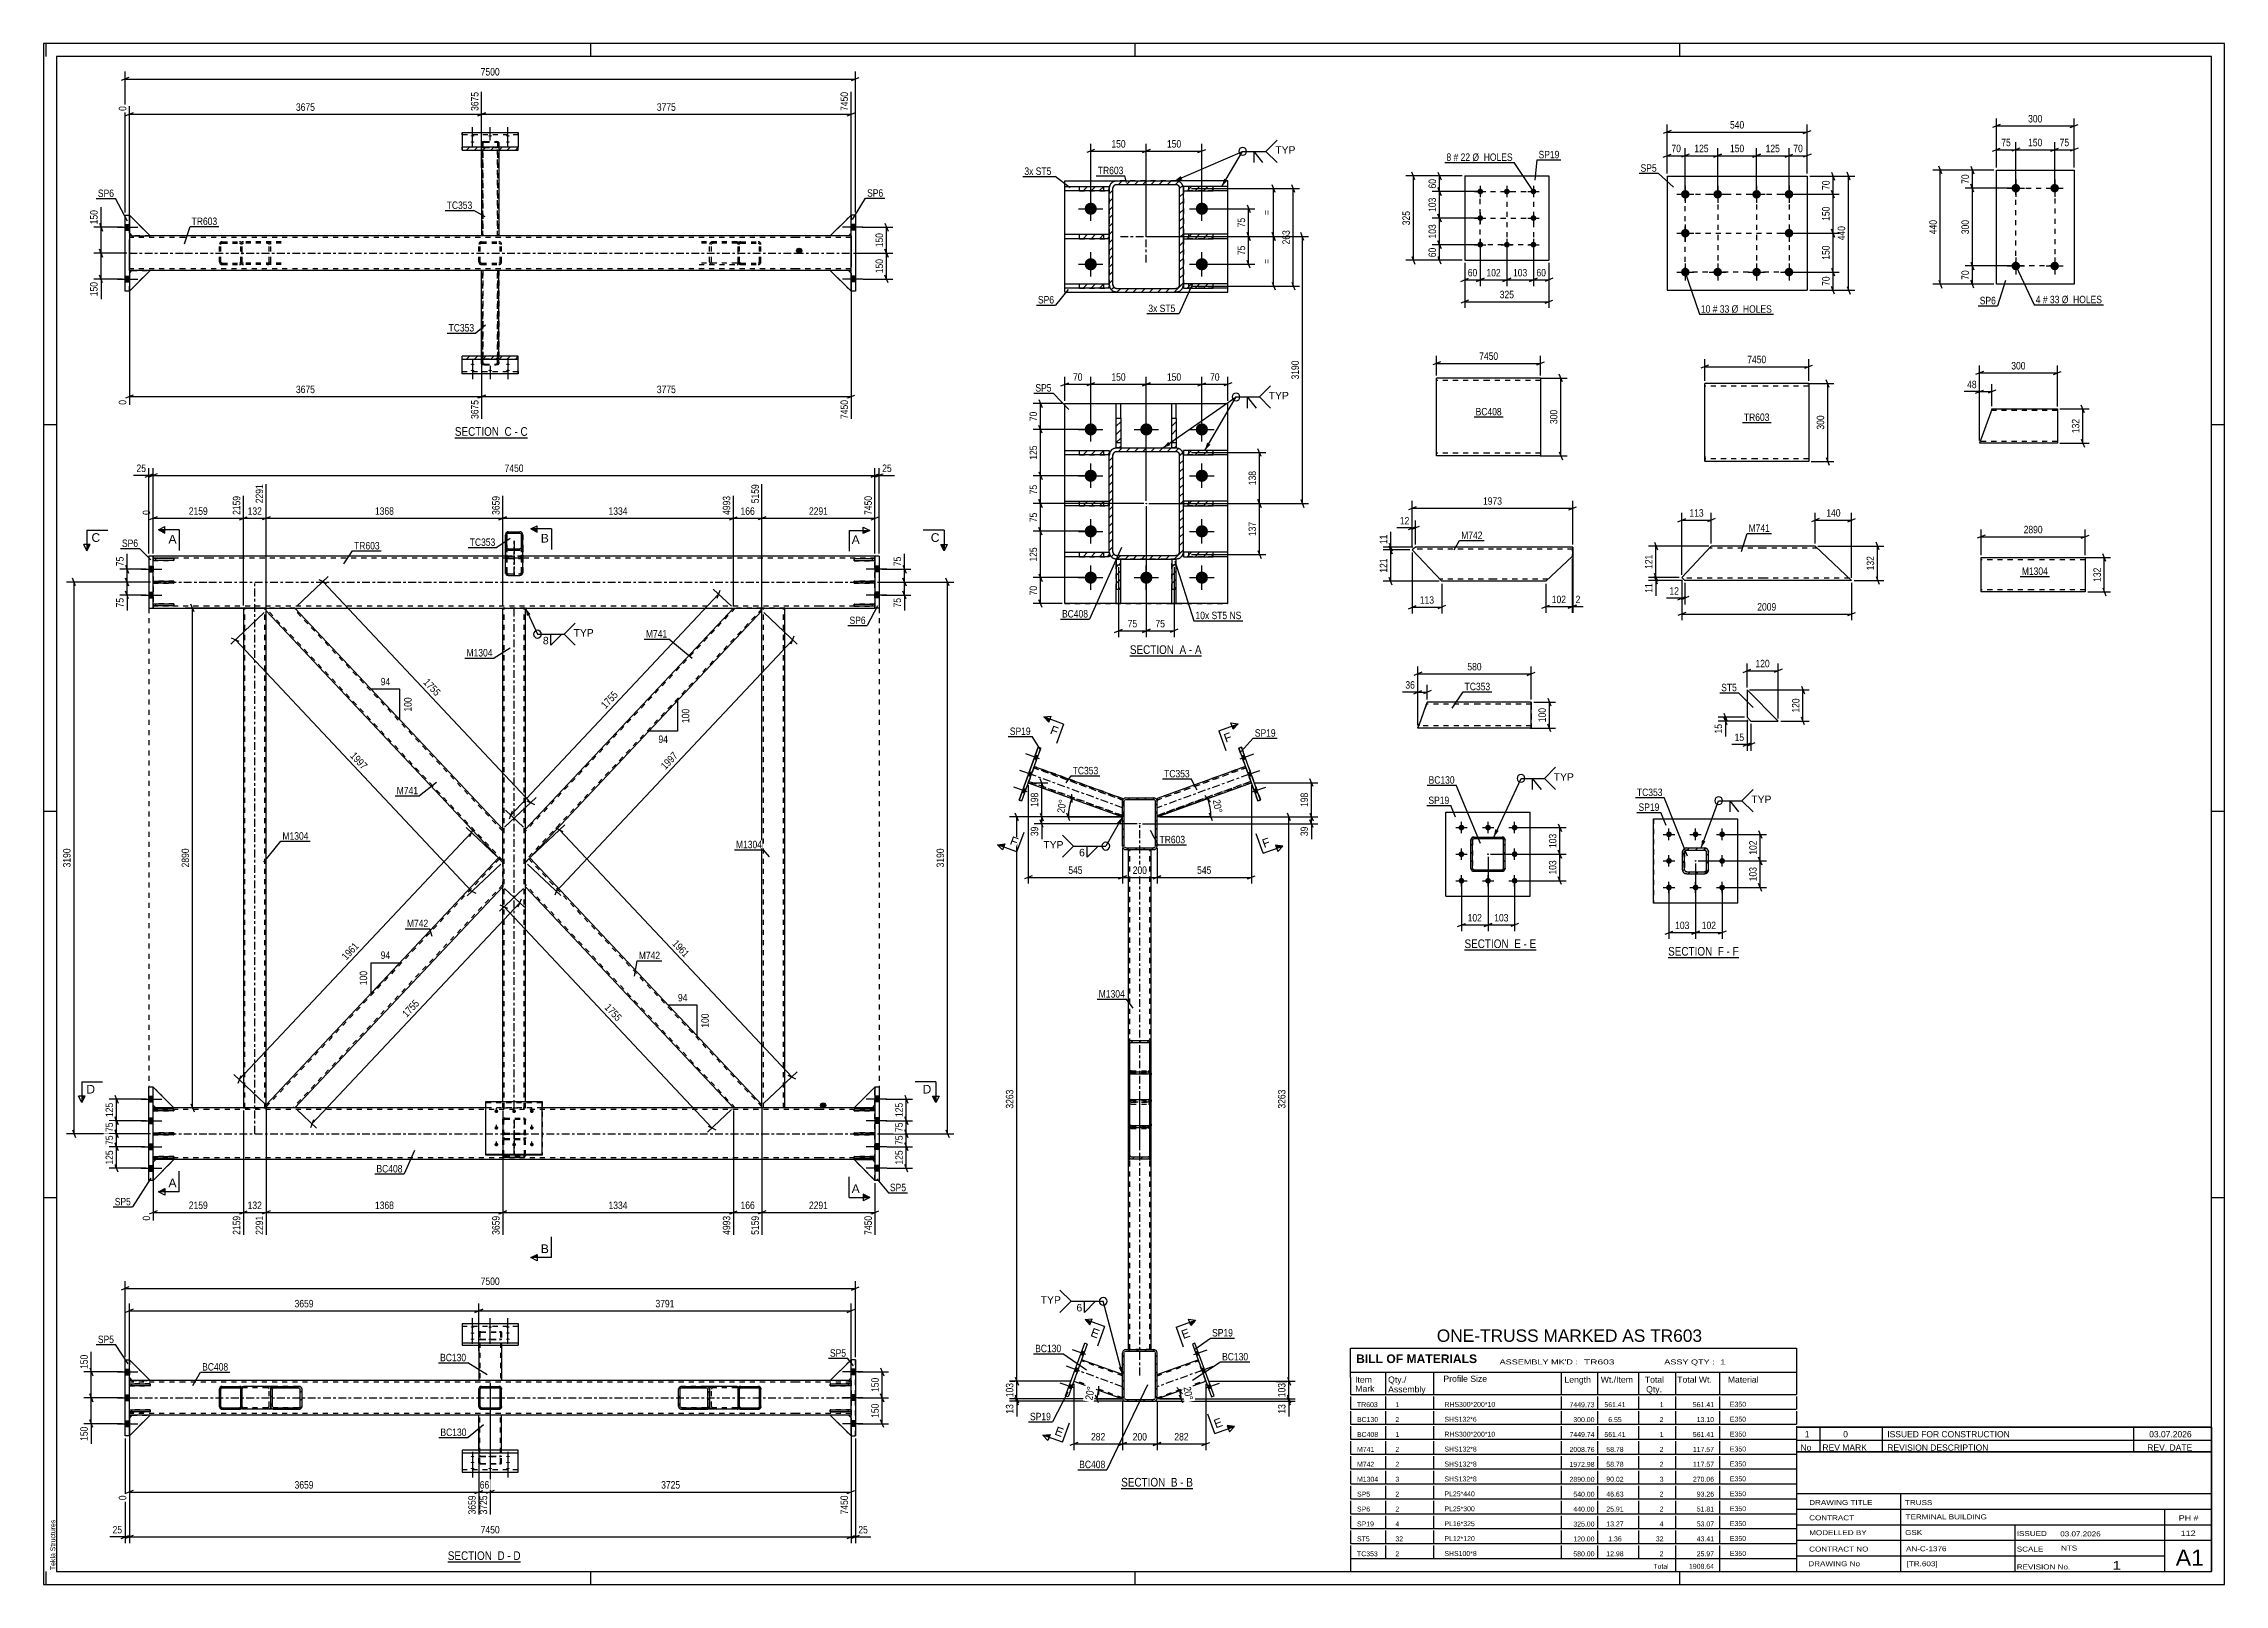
# Model space of a CAD drawing. Header units: millimetres. Extents: x 0 to 841, y 0 to 594.
import ezdxf

# ---------------------------------------------------------------- set-up
doc = ezdxf.new("R2010")
doc.units = ezdxf.units.MM
doc.linetypes.add('DXK_LINE_DOT2', pattern=[3.9198, 1.9599, -1.9599])
doc.linetypes.add('DXK_LINE_DOT3', pattern=[5.9187, 2.979, -0.9799, 0.9799, -0.9799])
doc.styles.add('Arial', font='arial.ttf', dxfattribs={"height": 0.2})
doc.styles.add('Arial Bold', font='arialbd.ttf', dxfattribs={"height": 0.2})
doc.styles.add('Arial Narrow', font='ARIALN.TTF', dxfattribs={"height": 0.2})

# ---------------------------------------------------------------- blocks, each defined once
blk = doc.blocks.new('Unknown-761543086-11718')
at = {"color": 7, "linetype": 'Continuous'}
for p, q in [((504, 91), (676, 91)), ((504, 79.75), (504, 91)), ((676, 91), (676, 79.75)), ((504, 81.75), (676, 81.75)), ((504, 79.75), (504, 74.75)), ((517.5, 81.75), (517.5, 73.25)), ((536, 81.75), (536, 73.25)), ((585.28, 81.75), (585.28, 73.25)), ((599.28, 81.75), (599.28, 73.25)), ((615, 81.75), (615, 73.25)), ((629.28, 81.75), (629.28, 73.25)), ((646.28, 81.75), (646.28, 73.25)), ((676, 79.75), (676, 73.25)), ((504, 74.75), (504, 73.25)), ((504, 73.25), (676, 73.25)), ((504, 72.48), (504, 67.5)), ((504, 67.5), (676, 67.5)), ((517.5, 72.48), (517.5, 67.5)), ((536, 72.48), (536, 67.5)), ((585.28, 72.48), (585.28, 67.5)), ((599.28, 72.48), (599.28, 67.5)), ((615, 72.48), (615, 67.5)), ((629.28, 72.48), (629.28, 67.5)), ((646.28, 72.48), (646.28, 67.5)), ((676, 72.48), (676, 67.5)), ((504, 66.73), (504, 61.75)), ((504, 61.75), (676, 61.75)), ((504, 60.98), (504, 56)), ((517.5, 66.73), (517.5, 61.75)), ((517.5, 60.98), (517.5, 56)), ((536, 66.73), (536, 61.75)), ((536, 60.98), (536, 56)), ((585.28, 66.73), (585.28, 61.75)), ((585.28, 60.98), (585.28, 56)), ((599.28, 66.73), (599.28, 61.75)), ((599.28, 60.98), (599.28, 56)), ((615, 66.73), (615, 61.75)), ((615, 60.98), (615, 56)), ((629.28, 66.73), (629.28, 61.75)), ((629.28, 60.98), (629.28, 56)), ((646.28, 66.73), (646.28, 61.75)), ((646.28, 60.98), (646.28, 56)), ((676, 66.73), (676, 61.75)), ((676, 60.98), (676, 56)), ((504, 56), (676, 56)), ((504, 55.23), (504, 50.25)), ((517.5, 55.23), (517.5, 50.25)), ((536, 55.23), (536, 50.25)), ((585.28, 55.23), (585.28, 50.25)), ((599.28, 55.23), (599.28, 50.25)), ((615, 55.23), (615, 50.25)), ((629.28, 55.23), (629.28, 50.25)), ((646.28, 55.23), (646.28, 50.25)), ((676, 55.23), (676, 50.25)), ((504, 50.25), (676, 50.25)), ((504, 49.48), (504, 44.5)), ((504, 44.5), (676, 44.5)), ((504, 43.73), (504, 38.75)), ((517.5, 49.48), (517.5, 44.5)), ((517.5, 43.73), (517.5, 38.75)), ((536, 49.48), (536, 44.5)), ((536, 43.73), (536, 38.75)), ((585.28, 49.48), (585.28, 44.5)), ((585.28, 43.73), (585.28, 38.75)), ((599.28, 49.48), (599.28, 44.5)), ((599.28, 43.73), (599.28, 38.75)), ((615, 49.48), (615, 44.5)), ((615, 43.73), (615, 38.75)), ((629.28, 49.48), (629.28, 44.5)), ((629.28, 43.73), (629.28, 38.75)), ((646.28, 49.48), (646.28, 44.5)), ((646.28, 43.73), (646.28, 38.75)), ((676, 49.48), (676, 44.5)), ((676, 43.73), (676, 38.75)), ((504, 38.75), (676, 38.75)), ((504, 37.98), (504, 33)), ((517.5, 37.98), (517.5, 33)), ((536, 37.98), (536, 33)), ((585.28, 37.98), (585.28, 33)), ((599.28, 37.98), (599.28, 33)), ((615, 37.98), (615, 33)), ((629.28, 37.98), (629.28, 33)), ((646.28, 37.98), (646.28, 33)), ((676, 37.98), (676, 33)), ((504, 33), (676, 33)), ((504, 32.23), (504, 27.25)), ((504, 27.25), (676, 27.25)), ((504, 26.48), (504, 21.5)), ((517.5, 32.23), (517.5, 27.25)), ((517.5, 26.48), (517.5, 21.5)), ((536, 32.23), (536, 27.25)), ((536, 26.48), (536, 21.5)), ((585.28, 32.23), (585.28, 27.25)), ((585.28, 26.48), (585.28, 21.5)), ((599.28, 32.23), (599.28, 27.25)), ((599.28, 26.48), (599.28, 21.5)), ((615, 32.23), (615, 27.25)), ((615, 26.48), (615, 21.5)), ((629.28, 32.23), (629.28, 27.25)), ((629.28, 26.48), (629.28, 21.5)), ((646.28, 32.23), (646.28, 27.25)), ((646.28, 26.48), (646.28, 21.5)), ((676, 32.23), (676, 27.25)), ((676, 26.48), (676, 21.5)), ((504, 21.5), (676, 21.5)), ((504, 20.73), (504, 15.75)), ((517.5, 20.73), (517.5, 15.75)), ((536, 20.73), (536, 15.75)), ((585.28, 20.73), (585.28, 15.75)), ((599.28, 20.73), (599.28, 15.75)), ((615, 20.73), (615, 15.75)), ((629.28, 20.73), (629.28, 15.75)), ((646.28, 20.73), (646.28, 15.75)), ((676, 20.73), (676, 15.75)), ((504, 15.75), (676, 15.75)), ((504, 14.98), (504, 10)), ((504, 10), (676, 10)), ((504, 10), (676, 10)), ((504, 10), (504, 5)), ((517.5, 14.98), (517.5, 10)), ((536, 14.98), (536, 10)), ((585.28, 14.98), (585.28, 10)), ((599.28, 14.98), (599.28, 10)), ((615, 14.98), (615, 10)), ((629.28, 14.98), (629.28, 10)), ((629.28, 10), (629.28, 5)), ((646.28, 14.98), (646.28, 10)), ((646.28, 10), (646.28, 5)), ((676, 14.98), (676, 10)), ((676, 10), (676, 5)), ((504, 5), (676, 5))]:
    blk.add_line(p, q, dxfattribs=at)
at = {"color": 7}
for s, height, style, p in [('BILL OF MATERIALS', 3.3405, 'Arial Bold', (506.15, 85.31)), ('Mark', 2.388, 'Arial', (505.84, 74.25)), ('Profile Size', 2.3877, 'Arial', (539.81, 78.08))]:
    blk.add_text(s, height=height, dxfattribs=dict(at, style=style)).set_placement(p)
at = {"color": 7, "linetype": 'Continuous', "style": 'Arial Narrow'}
for s, height, width, p in [("ASSEMBLY MK'D :", 1.9089, 1.6, (561.5, 84.8)), ('TR603', 1.909, 1.794707, (594, 84.8)), ('ASSY QTY :', 1.909, 1.6, (625, 84.8)), ('1', 1.91, 1.794707, (646.5, 84.8))]:
    blk.add_text(s, height=height, dxfattribs=dict(at, width=width)).set_placement(p)
at = {"color": 7, "linetype": 'Continuous'}
for s, height, style, p in [('Item', 2.388, 'Arial', (505.75, 77.75)), ('Assembly', 2.388, 'Arial', (518.5, 74.02)), ('Qty./', 2.388, 'Arial', (518.5, 77.75)), ('Length', 2.388, 'Arial', (586.5, 77.75)), ('Wt./Item', 2.388, 'Arial', (600.5, 77.75)), ('Total', 2.388, 'Arial', (617.5, 77.75)), ('Qty.', 2.388, 'Arial', (618, 74.02)), ('Total Wt.', 2.388, 'Arial', (630, 77.75)), ('Material', 2.388, 'Arial', (649.5, 77.75)), ('TR603', 1.91, 'Arial', (506.5, 68.34)), ('1', 1.91, 'Arial', (521.31, 68.34)), ('RHS300*200*10', 1.9102, 'Arial', (540.21, 68.44)), ('7449.73', 1.91, 'Arial', (588.45, 68.31)), ('561.41', 1.91, 'Arial', (601.9, 68.34)), ('1', 1.91, 'Arial', (623.22, 68.34)), ('561.41', 1.91, 'Arial', (636.03, 68.34)), ('E350', 1.91, 'Arial', (650.31, 68.48)), ('BC130', 1.91, 'Arial', (506.5, 62.59)), ('2', 1.91, 'Arial', (521.31, 62.59)), ('SHS132*6', 1.91, 'Arial', (540.21, 62.69)), ('RHS300*200*10', 1.9102, 'Arial', (540.21, 56.94)), ('300.00', 1.91, 'Arial', (589.93, 62.56)), ('6.55', 1.91, 'Arial', (603.39, 62.59)), ('2', 1.91, 'Arial', (623.22, 62.59)), ('13.10', 1.91, 'Arial', (637.52, 62.59)), ('E350', 1.91, 'Arial', (650.31, 62.73)), ('E350', 1.91, 'Arial', (650.31, 56.98)), ('BC408', 1.91, 'Arial', (506.5, 56.84)), ('M741', 1.91, 'Arial', (506.5, 51.09)), ('2', 1.91, 'Arial', (521.31, 51.09)), ('1', 1.91, 'Arial', (521.31, 56.84)), ('SHS132*8', 1.91, 'Arial', (540.21, 51.19)), ('2008.76', 1.91, 'Arial', (588.45, 51.06)), ('7449.74', 1.91, 'Arial', (588.45, 56.81)), ('561.41', 1.91, 'Arial', (601.9, 56.84)), ('58.78', 1.91, 'Arial', (602.64, 51.09)), ('2', 1.91, 'Arial', (623.22, 51.09)), ('1', 1.91, 'Arial', (623.22, 56.84)), ('561.41', 1.91, 'Arial', (636.03, 56.84)), ('117.57', 1.91, 'Arial', (636.03, 51.09)), ('E350', 1.91, 'Arial', (650.31, 51.23)), ('M742', 1.91, 'Arial', (506.5, 45.34)), ('2', 1.91, 'Arial', (521.31, 45.34)), ('SHS132*8', 1.91, 'Arial', (540.21, 45.44)), ('1972.98', 1.91, 'Arial', (588.45, 45.3)), ('58.78', 1.91, 'Arial', (602.64, 45.34)), ('2', 1.91, 'Arial', (623.22, 45.34)), ('117.57', 1.91, 'Arial', (636.03, 45.34)), ('E350', 1.91, 'Arial', (650.31, 45.48)), ('SP5', 1.91, 'Arial', (506.5, 33.84)), ('M1304', 1.91, 'Arial', (506.5, 39.59)), ('3', 1.91, 'Arial', (521.31, 39.59)), ('2', 1.91, 'Arial', (521.31, 33.84)), ('SHS132*8', 1.91, 'Arial', (540.21, 39.69)), ('PL25*440', 1.91, 'Arial', (540.21, 33.94)), ('2890.00', 1.91, 'Arial', (588.45, 39.55)), ('540.00', 1.91, 'Arial', (589.93, 33.8)), ('46.63', 1.91, 'Arial', (602.64, 33.84)), ('90.02', 1.91, 'Arial', (602.64, 39.59)), ('3', 1.91, 'Arial', (623.22, 39.59)), ('2', 1.91, 'Arial', (623.22, 33.84)), ('270.06', 1.91, 'Arial', (636.03, 39.59)), ('93.26', 1.91, 'Arial', (637.52, 33.84)), ('E350', 1.91, 'Arial', (650.31, 39.73)), ('E350', 1.91, 'Arial', (650.31, 33.98)), ('SP6', 1.91, 'Arial', (506.5, 28.09)), ('2', 1.91, 'Arial', (521.31, 28.09)), ('PL25*300', 1.91, 'Arial', (540.21, 28.19)), ('440.00', 1.91, 'Arial', (589.93, 28.05)), ('25.91', 1.91, 'Arial', (602.64, 28.09)), ('2', 1.91, 'Arial', (623.22, 28.09)), ('51.81', 1.91, 'Arial', (637.52, 28.09)), ('E350', 1.91, 'Arial', (650.31, 28.23)), ('SP19', 1.91, 'Arial', (506.5, 22.34)), ('ST5', 1.91, 'Arial', (506.5, 16.59)), ('4', 1.91, 'Arial', (521.31, 22.34)), ('32', 1.91, 'Arial', (521.31, 16.59)), ('PL16*325', 1.91, 'Arial', (540.21, 22.44)), ('PL12*120', 1.91, 'Arial', (540.21, 16.69)), ('325.00', 1.91, 'Arial', (589.93, 22.3)), ('120.00', 1.91, 'Arial', (589.93, 16.55)), ('13.27', 1.91, 'Arial', (602.64, 22.34)), ('1.36', 1.91, 'Arial', (603.39, 16.59)), ('32', 1.91, 'Arial', (621.74, 16.59)), ('4', 1.91, 'Arial', (623.22, 22.34)), ('43.41', 1.91, 'Arial', (637.52, 16.59)), ('53.07', 1.91, 'Arial', (637.52, 22.34)), ('E350', 1.91, 'Arial', (650.31, 22.48)), ('E350', 1.91, 'Arial', (650.31, 16.73)), ('TC353', 1.91, 'Arial', (506.5, 10.84)), ('2', 1.91, 'Arial', (521.31, 10.84)), ('SHS100*8', 1.91, 'Arial', (540.21, 10.94)), ('580.00', 1.91, 'Arial', (589.93, 10.8)), ('12.98', 1.91, 'Arial', (602.64, 10.84)), ('2', 1.91, 'Arial', (623.22, 10.84)), ('25.97', 1.91, 'Arial', (637.52, 10.84)), ('E350', 1.91, 'Arial', (650.31, 10.98)), ('Total', 1.909, 'Arial Narrow', (620.83, 6)), ('1908.64', 1.91, 'Arial', (634.52, 6))]:
    blk.add_text(s, height=height, dxfattribs=dict(at, style=style)).set_placement(p)
blk = doc.blocks.new('Unknown-761543086-1133')
at = {"color": 5, "linetype": 'Continuous'}
for p, q in [((841, 594), (0, 594)), ((0, 594), (0, 0)), ((1, 589), (1, 594)), ((836, 589), (5, 589)), ((5, 589), (5, 5)), ((211, 589), (211, 594)), ((421, 589), (421, 594)), ((631, 589), (631, 594)), ((836, 5), (836, 589)), ((841, 0), (841, 594)), ((5, 447), (0, 447)), ((841, 447), (836, 447)), ((5, 298), (0, 298)), ((841, 298), (836, 298)), ((5, 149), (0, 149)), ((841, 149), (836, 149)), ((0, 0), (841, 0)), ((1, 0), (1, 5)), ((5, 5), (836, 5)), ((211, 0), (211, 5)), ((421, 0), (421, 5)), ((631, 0), (631, 5))]:
    blk.add_line(p, q, dxfattribs=at)
at = {"color": 174, "linetype": 'Continuous', "style": 'Arial'}
blk.add_text('Tekla Structures', height=1.9102, rotation=90, dxfattribs=at).set_placement((4.5, 5.5))
blk = doc.blocks.new('Unknown-761543086-11719')
at = {"color": 2, "linetype": 'Continuous'}
blk.add_line((530, 91), (647.5, 91), dxfattribs=at)
at = {"color": 7, "style": 'Arial'}
blk.add_text('ONE-TRUSS MARKED AS TR603', height=4.7754, dxfattribs=at).set_placement((537.26, 93.5))
blk = doc.blocks.new('Unknown-761543086-11720')
at = {"color": 7, "linetype": 'Continuous'}
for p, q in [((676, 51.05), (676, 5)), ((676, 51.05), (836, 51.05)), ((836, 51), (836, 5)), ((676, 35), (836, 35)), ((716.14, 35), (716.14, 5)), ((676, 29), (836, 29)), ((818, 5.05), (818, 29.05)), ((676, 23), (836, 23)), ((676, 17), (836, 17)), ((760.14, 23), (760.14, 5)), ((676, 11), (818, 11)), ((676, 5), (836, 5))]:
    blk.add_line(p, q, dxfattribs=at)
at = {"color": 7, "style": 'Arial Narrow'}
for s, height, width, p in [('CONTRACT', 1.909, 1.425378, (680.88, 24.71)), ('DRAWING TITLE', 1.9089, 1.425378, (680.88, 30.61)), ('TRUSS', 1.909, 1.425378, (717.81, 30.59)), ('TERMINAL BUILDING', 1.9089, 1.425378, (718.06, 25.07)), ('MODELLED BY', 1.9089, 1.425378, (680.88, 18.98)), ('GSK', 1.909, 1.425378, (717.88, 19.04)), ('ISSUED', 1.909, 1.425378, (760.94, 18.64)), ('03.07.2026', 1.909, 1.425378, (777.69, 18.52)), ('DRAWING No', 1.909, 1.425378, (680.56, 7)), ('CONTRACT NO', 1.9089, 1.425378, (680.88, 12.66)), ('AN-C-1376', 1.909, 1.425378, (718.23, 12.78)), ('[TR.603]', 1.909, 1.425378, (718.46, 6.99)), ('SCALE', 1.909, 1.425378, (760.94, 12.65)), ('1', 3.34, 1.5, (797.91, 5.68)), ('A1', 6.204, 1.25, (822.24, 7.2)), ('REVISION No.', 1.9089, 1.425378, (760.94, 5.77))]:
    blk.add_text(s, height=height, dxfattribs=dict(at, width=width)).set_placement(p)
at = {"color": 7, "linetype": 'Continuous', "style": 'Arial Narrow'}
for s, height, width, p in [('PH #', 2.1, 1.42538, (823.4, 24.55)), ('112', 2.1, 1.42538, (824.19, 18.65)), ('NTS', 1.909, 1.425378, (778, 13.05))]:
    blk.add_text(s, height=height, dxfattribs=dict(at, width=width)).set_placement(p)
blk = doc.blocks.new('Unknown-761543086-11721')
at = {"color": 7, "linetype": 'Continuous'}
for p, q in [((676, 60.55), (836, 60.55)), ((836, 60.55), (676, 60.55)), ((676, 60.55), (676, 55.55)), ((685, 60.55), (685, 55.55)), ((709, 60.55), (709, 55.55)), ((806, 60.55), (806, 55.55)), ((836, 60.55), (836, 55.55)), ((676, 55.55), (836, 55.55)), ((676, 55.55), (676, 51.05)), ((676, 55.55), (836, 55.55)), ((836, 51.05), (676, 51.05)), ((685, 55.55), (685, 51.05)), ((709, 55.55), (709, 51.05)), ((806, 55.55), (806, 51.05)), ((836, 55.55), (836, 51.05))]:
    blk.add_line(p, q, dxfattribs=at)
at = {"color": 7, "linetype": 'Continuous', "style": 'Arial Narrow'}
for s, height, width, p in [('1', 2.39, 1.196471, (679.16, 56.7)), ('0', 2.39, 1.196471, (694, 56.7)), ('ISSUED FOR CONSTRUCTION', 2.3861, 1.196471, (711, 56.7)), ('03.07.2026', 2.386, 1.196471, (812, 56.7)), ('No', 2.386, 1.2, (677.54, 51.55)), ('REV MARK', 2.386, 1.2, (686, 51.55)), ('REVISION DESCRIPTION', 2.3861, 1.2, (711, 51.55)), ('REV. DATE', 2.386, 1.2, (811.28, 51.55))]:
    blk.add_text(s, height=height, dxfattribs=dict(at, width=width)).set_placement(p)
blk = doc.blocks.new('Unknown-761543086-19 - 1721')
at = {"color": 6, "linetype": 'Continuous'}
blk.add_line((158.6, 442.05), (186.67, 442.05), dxfattribs=at)
at = {"color": 0, "linetype": 'Continuous'}
blk.add_wipeout([(176.7, 442.8), (176.7, 446.3), (158.6, 446.3), (158.6, 442.8)], dxfattribs=at)
blk.add_wipeout([(180.52, 442.8), (180.52, 446.3), (177.75, 446.3), (177.75, 442.8)], dxfattribs=at)
at = {"color": 7, "linetype": 'Continuous', "style": 'Arial Narrow'}
blk.add_text('SECTION ', height=3.34, dxfattribs=at).set_placement((158.6, 442.8))
at = {"color": 0, "linetype": 'Continuous'}
blk.add_wipeout([(182.85, 442.8), (182.85, 446.3), (181.57, 446.3), (181.57, 442.8)], dxfattribs=at)
blk.add_wipeout([(186.67, 442.8), (186.67, 446.3), (183.9, 446.3), (183.9, 442.8)], dxfattribs=at)
at = {"color": 7, "linetype": 'Continuous', "style": 'Arial Narrow'}
for s, p in [('C', (177.75, 442.8)), ('C', (183.9, 442.8)), ('-', (181.57, 442.8))]:
    blk.add_text(s, height=3.34, dxfattribs=at).set_placement(p)
blk = doc.blocks.new('Unknown-761543086-12 - 1374')
at = {"color": 6, "linetype": 'Continuous'}
blk.add_line((155.87, 8.65), (183.94, 8.65), dxfattribs=at)
at = {"color": 0, "linetype": 'Continuous'}
blk.add_wipeout([(173.98, 9.4), (173.98, 12.9), (155.87, 12.9), (155.87, 9.4)], dxfattribs=at)
blk.add_wipeout([(177.8, 9.4), (177.8, 12.9), (175.03, 12.9), (175.03, 9.4)], dxfattribs=at)
at = {"color": 7, "linetype": 'Continuous', "style": 'Arial Narrow'}
blk.add_text('SECTION ', height=3.34, dxfattribs=at).set_placement((155.87, 9.4))
at = {"color": 0, "linetype": 'Continuous'}
blk.add_wipeout([(180.12, 9.4), (180.12, 12.9), (178.85, 12.9), (178.85, 9.4)], dxfattribs=at)
blk.add_wipeout([(183.94, 9.4), (183.94, 12.9), (181.17, 12.9), (181.17, 9.4)], dxfattribs=at)
at = {"color": 7, "linetype": 'Continuous', "style": 'Arial Narrow'}
for s, p in [('D', (175.03, 9.4)), ('-', (178.85, 9.4)), ('D', (181.17, 9.4))]:
    blk.add_text(s, height=3.34, dxfattribs=at).set_placement(p)
blk = doc.blocks.new('Unknown-761543086-13 - 3870')
at = {"color": 6, "linetype": 'Continuous'}
blk.add_line((418.91, 357.95), (446.55, 357.95), dxfattribs=at)
at = {"color": 0, "linetype": 'Continuous'}
blk.add_wipeout([(437.01, 358.7), (437.01, 362.2), (418.91, 362.2), (418.91, 358.7)], dxfattribs=at)
blk.add_wipeout([(440.62, 358.7), (440.62, 362.2), (438.06, 362.2), (438.06, 358.7)], dxfattribs=at)
at = {"color": 7, "linetype": 'Continuous', "style": 'Arial Narrow'}
blk.add_text('SECTION ', height=3.34, dxfattribs=at).set_placement((418.91, 358.7))
at = {"color": 0, "linetype": 'Continuous'}
blk.add_wipeout([(442.95, 358.7), (442.95, 362.2), (441.67, 362.2), (441.67, 358.7)], dxfattribs=at)
blk.add_wipeout([(446.55, 358.7), (446.55, 362.2), (444, 362.2), (444, 358.7)], dxfattribs=at)
at = {"color": 7, "linetype": 'Continuous', "style": 'Arial Narrow'}
for s, p in [('A', (438.06, 358.7)), ('A', (444, 358.7)), ('-', (441.67, 358.7))]:
    blk.add_text(s, height=3.34, dxfattribs=at).set_placement(p)
blk = doc.blocks.new('Unknown-761543086-14 - 3516')
at = {"color": 6, "linetype": 'Continuous'}
blk.add_line((415.56, 36.96), (443.21, 36.96), dxfattribs=at)
at = {"color": 0, "linetype": 'Continuous'}
blk.add_wipeout([(433.67, 37.71), (433.67, 41.21), (415.56, 41.21), (415.56, 37.71)], dxfattribs=at)
blk.add_wipeout([(437.28, 37.71), (437.28, 41.21), (434.72, 41.21), (434.72, 37.71)], dxfattribs=at)
at = {"color": 7, "linetype": 'Continuous', "style": 'Arial Narrow'}
blk.add_text('SECTION ', height=3.34, dxfattribs=at).set_placement((415.56, 37.71))
at = {"color": 0, "linetype": 'Continuous'}
blk.add_wipeout([(439.6, 37.71), (439.6, 41.21), (438.33, 41.21), (438.33, 37.71)], dxfattribs=at)
blk.add_wipeout([(443.21, 37.71), (443.21, 41.21), (440.65, 41.21), (440.65, 37.71)], dxfattribs=at)
at = {"color": 7, "linetype": 'Continuous', "style": 'Arial Narrow'}
for s, p in [('B', (434.72, 37.71)), ('-', (438.33, 37.71)), ('B', (440.65, 37.71))]:
    blk.add_text(s, height=3.34, dxfattribs=at).set_placement(p)
blk = doc.blocks.new('Unknown-761543086-15 - 4847')
at = {"color": 6, "linetype": 'Continuous'}
blk.add_line((547.96, 244.57), (575.61, 244.57), dxfattribs=at)
at = {"color": 0, "linetype": 'Continuous'}
blk.add_wipeout([(566.07, 245.32), (566.07, 248.82), (547.96, 248.82), (547.96, 245.32)], dxfattribs=at)
blk.add_wipeout([(569.68, 245.32), (569.68, 248.82), (567.12, 248.82), (567.12, 245.32)], dxfattribs=at)
at = {"color": 7, "linetype": 'Continuous', "style": 'Arial Narrow'}
blk.add_text('SECTION ', height=3.34, dxfattribs=at).set_placement((547.96, 245.32))
at = {"color": 0, "linetype": 'Continuous'}
blk.add_wipeout([(572, 245.32), (572, 248.82), (570.73, 248.82), (570.73, 245.32)], dxfattribs=at)
blk.add_wipeout([(575.61, 245.32), (575.61, 248.82), (573.05, 248.82), (573.05, 245.32)], dxfattribs=at)
at = {"color": 7, "linetype": 'Continuous', "style": 'Arial Narrow'}
for s, p in [('E', (567.12, 245.32)), ('-', (570.73, 245.32)), ('E', (573.05, 245.32))]:
    blk.add_text(s, height=3.34, dxfattribs=at).set_placement(p)
blk = doc.blocks.new('Unknown-761543086-22 - 4996')
at = {"color": 6, "linetype": 'Continuous'}
blk.add_line((626.49, 241.64), (653.7, 241.64), dxfattribs=at)
at = {"color": 0, "linetype": 'Continuous'}
blk.add_wipeout([(644.6, 242.39), (644.6, 245.89), (626.49, 245.89), (626.49, 242.39)], dxfattribs=at)
blk.add_wipeout([(647.99, 242.39), (647.99, 245.89), (645.65, 245.89), (645.65, 242.39)], dxfattribs=at)
at = {"color": 7, "linetype": 'Continuous', "style": 'Arial Narrow'}
blk.add_text('SECTION ', height=3.34, dxfattribs=at).set_placement((626.49, 242.39))
at = {"color": 0, "linetype": 'Continuous'}
blk.add_wipeout([(650.31, 242.39), (650.31, 245.89), (649.04, 245.89), (649.04, 242.39)], dxfattribs=at)
blk.add_wipeout([(653.7, 242.39), (653.7, 245.89), (651.36, 245.89), (651.36, 242.39)], dxfattribs=at)
at = {"color": 7, "linetype": 'Continuous', "style": 'Arial Narrow'}
for s, p in [('F', (645.65, 242.39)), ('F', (651.36, 242.39)), ('-', (649.04, 242.39))]:
    blk.add_text(s, height=3.34, dxfattribs=at).set_placement(p)
blk = doc.blocks.new('Part-761543086-1760 - 1721')
at = {"color": 7, "linetype": 'DXK_LINE_DOT2'}
for p, q in [((77.05, 517.62), (76.63, 517.56)), ((76.63, 508.88), (76.63, 517.56)), ((76.63, 516.97), (76.77, 517.05)), ((76.77, 517.05), (77.05, 517.09)), ((91.67, 517.62), (77.05, 517.62)), ((91.67, 517.09), (77.05, 517.09)), ((86.77, 517.54), (86.21, 517.62)), ((86.21, 517.09), (86.49, 517.05)), ((86.88, 516.76), (86.94, 516.55)), ((86.94, 509.89), (86.94, 516.55)), ((87.67, 516.55), (87.56, 516.96)), ((87.67, 509.89), (87.67, 516.55)), ((76.77, 509.39), (76.63, 509.47)), ((76.63, 508.88), (77.05, 508.82)), ((77.05, 509.35), (76.77, 509.39)), ((91.67, 509.35), (77.05, 509.35)), ((91.67, 508.82), (77.05, 508.82)), ((86.49, 509.39), (86.21, 509.35)), ((86.21, 508.82), (86.77, 508.9)), ((86.94, 509.89), (86.88, 509.68)), ((87.56, 509.48), (87.67, 509.89))]:
    blk.add_line(p, q, dxfattribs=at)
for centre, radius, start, end in [((86.32, 516.4), 0.668, 32.41053, 75.44532), ((86.43, 516.24), 1.34, 32.41053, 75.44532), ((86.32, 510.04), 0.668, 284.55468, 327.58947), ((86.43, 510.19), 1.34, 284.55468, 327.58947)]:
    blk.add_arc(centre, radius, start, end, dxfattribs=at)
blk = doc.blocks.new('Part-761543086-1740 - 1721')
at = {"color": 2, "linetype": 'Continuous'}
for p, q in [((311.39, 498.55), (311.39, 527.89)), ((313.06, 527.89), (311.39, 527.89)), ((313.06, 527.89), (313.06, 498.55)), ((313.06, 498.55), (311.39, 498.55))]:
    blk.add_line(p, q, dxfattribs=at)
blk = doc.blocks.new('Part-761543086-1833 - 1721')
at = {"linetype": 'Continuous'}
h = blk.add_hatch(dxfattribs=at)
h.set_pattern_fill('', scale=0.7, style=0, pattern_type=0)
h.set_pattern_definition([(45, (183.0652, 554.0465), (-1.57154, 1.57154), [])])
h.paths.add_polyline_path([(183.07, 552.91), (183.07, 554.05), (161.4, 554.05), (161.4, 552.91)])
at = {"color": 2, "linetype": 'Continuous'}
for p, q in [((161.4, 559.79), (161.4, 554.05)), ((161.4, 559.79), (183.07, 559.79)), ((183.07, 559.79), (183.07, 554.05)), ((161.4, 552.91), (161.4, 554.05)), ((183.07, 554.05), (161.4, 554.05)), ((161.4, 552.91), (183.07, 552.91)), ((183.07, 552.91), (183.07, 554.05))]:
    blk.add_line(p, q, dxfattribs=at)
at = {"color": 7, "linetype": 'DXK_LINE_DOT2'}
for p, q in [((161.4, 558.79), (161.4, 559.79)), ((183.07, 558.79), (161.4, 558.79)), ((183.07, 558.79), (183.07, 559.79)), ((161.4, 554.05), (161.4, 552.91)), ((183.07, 552.91), (183.07, 554.05))]:
    blk.add_line(p, q, dxfattribs=at)
blk = doc.blocks.new('Part-761543086-1762 - 1721')
at = {"color": 7, "linetype": 'DXK_LINE_DOT2'}
for p, q in [((67.91, 516.96), (67.83, 516.55)), ((67.83, 509.89), (67.83, 516.55)), ((68.36, 516.55), (68.4, 516.76)), ((68.36, 509.89), (68.36, 516.55)), ((68.89, 517.62), (68.48, 517.54)), ((68.69, 517.05), (68.89, 517.09)), ((68.89, 517.62), (75.56, 517.62)), ((68.89, 517.09), (75.56, 517.09)), ((75.97, 517.54), (75.56, 517.62)), ((75.56, 517.09), (75.76, 517.05)), ((76.05, 516.76), (76.09, 516.55)), ((76.09, 509.89), (76.09, 516.55)), ((76.63, 516.55), (76.55, 516.96)), ((76.63, 509.89), (76.63, 516.55)), ((67.83, 509.89), (67.91, 509.48)), ((68.4, 509.68), (68.36, 509.89)), ((68.48, 508.9), (68.89, 508.82)), ((68.89, 509.35), (68.69, 509.39)), ((68.89, 509.35), (75.56, 509.35)), ((68.89, 508.82), (75.56, 508.82)), ((75.76, 509.39), (75.56, 509.35)), ((75.56, 508.82), (75.97, 508.9)), ((76.09, 509.89), (76.05, 509.68)), ((76.55, 509.48), (76.63, 509.89))]:
    blk.add_line(p, q, dxfattribs=at)
at = {"color": 7, "linetype": 'DXK_LINE_DOT3'}
blk.add_line((72.23, 513.22), (72.23, 513.22), dxfattribs=at)
at = {"color": 7, "linetype": 'DXK_LINE_DOT2'}
for centre, radius, start, end in [((68.89, 516.55), 1.07, 112.5, 157.5), ((68.89, 516.55), 0.533, 112.5, 157.5), ((75.56, 516.55), 0.533, 22.5, 67.5), ((75.56, 516.55), 1.07, 22.5, 67.5), ((68.89, 509.89), 1.07, 202.5, 247.5), ((68.89, 509.89), 0.533, 202.5, 247.5), ((75.56, 509.89), 0.533, 292.5, 337.5), ((75.56, 509.89), 1.07, 292.5, 337.5)]:
    blk.add_arc(centre, radius, start, end, dxfattribs=at)
blk = doc.blocks.new('Part-761543086-1817 - 1721')
at = {"color": 7, "linetype": 'DXK_LINE_DOT2'}
for p, q in [((41.06, 519.89), (33.06, 527.89)), ((33.06, 527.89), (33.06, 520.89)), ((33.06, 520.89), (34.06, 519.89)), ((34.06, 519.89), (41.06, 519.89))]:
    blk.add_line(p, q, dxfattribs=at)
blk = doc.blocks.new('Part-761543086-1746 - 1721')
at = {"color": 2, "linetype": 'Continuous'}
for p, q in [((31.39, 527.89), (33.06, 527.89)), ((31.39, 498.55), (31.39, 527.89)), ((33.06, 527.89), (33.06, 498.55)), ((33.06, 498.55), (31.39, 498.55))]:
    blk.add_line(p, q, dxfattribs=at)
blk = doc.blocks.new('Part-761543086-1828 - 1721')
at = {"color": 2, "linetype": 'Continuous'}
for p, q in [((303.39, 519.89), (311.39, 527.89)), ((310.39, 519.89), (303.39, 519.89)), ((311.39, 520.89), (310.39, 519.89))]:
    blk.add_line(p, q, dxfattribs=at)
at = {"color": 7, "linetype": 'DXK_LINE_DOT2'}
blk.add_line((311.39, 520.89), (311.39, 527.89), dxfattribs=at)
blk = doc.blocks.new('Part-761543086-1763 - 1721')
at = {"color": 7, "linetype": 'DXK_LINE_DOT2'}
for p, q in [((267.91, 516.96), (267.83, 516.55)), ((267.83, 509.89), (267.83, 516.55)), ((268.36, 516.55), (268.4, 516.76)), ((268.36, 509.89), (268.36, 516.55)), ((268.89, 517.62), (268.49, 517.54)), ((268.69, 517.05), (268.89, 517.09)), ((268.89, 517.62), (275.56, 517.62)), ((268.89, 517.09), (275.56, 517.09)), ((275.97, 517.54), (275.56, 517.62)), ((275.56, 517.09), (275.76, 517.05)), ((276.05, 516.76), (276.09, 516.55)), ((276.09, 509.89), (276.09, 516.55)), ((276.63, 516.55), (276.55, 516.96)), ((276.63, 509.89), (276.63, 516.55)), ((267.83, 509.89), (267.91, 509.48)), ((268.4, 509.68), (268.36, 509.89)), ((268.49, 508.9), (268.89, 508.82)), ((268.89, 509.35), (268.69, 509.39)), ((268.89, 509.35), (275.56, 509.35)), ((268.89, 508.82), (275.56, 508.82)), ((275.76, 509.39), (275.56, 509.35)), ((275.56, 508.82), (275.97, 508.9)), ((276.09, 509.89), (276.05, 509.68)), ((276.55, 509.48), (276.63, 509.89))]:
    blk.add_line(p, q, dxfattribs=at)
for centre, radius, start, end in [((268.89, 516.55), 1.07, 112.5, 157.5), ((268.89, 516.55), 0.533, 112.5, 157.5), ((275.56, 516.55), 0.533, 22.5, 67.5), ((275.56, 516.55), 1.07, 22.5, 67.5), ((268.89, 509.89), 1.07, 202.5, 247.5), ((268.89, 509.89), 0.533, 202.5, 247.5), ((275.56, 509.89), 0.533, 292.5, 337.5), ((275.56, 509.89), 1.07, 292.5, 337.5)]:
    blk.add_arc(centre, radius, start, end, dxfattribs=at)
blk = doc.blocks.new('Part-761543086-1778 - 1721')
at = {"color": 2, "linetype": 'Continuous'}
for p, q in [((168.9, 473.53), (168.9, 506.55)), ((175.55, 506.55), (168.92, 506.55)), ((175.57, 473.53), (175.57, 506.55))]:
    blk.add_line(p, q, dxfattribs=at)
at = {"color": 7, "linetype": 'DXK_LINE_DOT2'}
for p, q in [((168.9, 506.55), (168.9, 506.55)), ((168.9, 470.58), (168.9, 506.55)), ((168.92, 506.55), (168.9, 506.55)), ((168.92, 506.55), (168.9, 506.55)), ((169.43, 506.55), (169.43, 506.55)), ((169.44, 472.13), (169.43, 506.55)), ((169.43, 506.55), (169.44, 470.58)), ((169.97, 506.55), (169.97, 506.55)), ((169.97, 506.55), (169.97, 506.55)), ((174.88, 506.55), (174.91, 506.55)), ((174.99, 506.55), (175.03, 506.55)), ((175.03, 506.55), (175.03, 506.55)), ((175.04, 472.13), (175.03, 506.55)), ((175.03, 506.55), (175.04, 470.58)), ((175.57, 506.55), (175.55, 506.55)), ((175.57, 506.55), (175.55, 506.55)), ((175.57, 506.55), (175.57, 506.55)), ((175.57, 506.55), (175.57, 470.58)), ((168.9, 472.13), (168.9, 473.53)), ((168.98, 472.27), (168.9, 472.13)), ((168.9, 470.58), (168.9, 472.13)), ((169.21, 472.39), (168.98, 472.27)), ((169.56, 472.47), (169.21, 472.39)), ((169.44, 472.13), (169.48, 472.2)), ((169.44, 470.58), (169.44, 472.13)), ((169.48, 472.2), (169.59, 472.26)), ((169.97, 472.5), (169.56, 472.47)), ((169.59, 472.26), (169.77, 472.3)), ((169.77, 472.3), (169.97, 472.32)), ((169.97, 472.5), (174.5, 472.5)), ((169.97, 472.32), (174.5, 472.32)), ((174.91, 472.47), (174.5, 472.5)), ((174.5, 472.32), (174.71, 472.3)), ((174.71, 472.3), (174.88, 472.26)), ((174.88, 472.26), (175, 472.2)), ((175.26, 472.39), (174.91, 472.47)), ((175, 472.2), (175.04, 472.13)), ((175.04, 470.58), (175.04, 472.13)), ((175.49, 472.27), (175.26, 472.39)), ((175.57, 472.13), (175.49, 472.27)), ((175.57, 472.13), (175.57, 473.53)), ((175.57, 470.58), (175.57, 472.13)), ((168.9, 470.58), (168.98, 470.44)), ((168.98, 470.44), (169.22, 470.33)), ((169.22, 470.33), (169.56, 470.25)), ((169.48, 470.51), (169.44, 470.58)), ((169.59, 470.45), (169.48, 470.51)), ((169.56, 470.25), (169.97, 470.22)), ((169.77, 470.41), (169.59, 470.45)), ((169.97, 470.4), (169.77, 470.41)), ((169.97, 470.4), (174.5, 470.4)), ((169.97, 470.22), (174.5, 470.22)), ((174.71, 470.42), (174.5, 470.4)), ((174.5, 470.22), (174.91, 470.25)), ((174.88, 470.45), (174.71, 470.42)), ((175, 470.51), (174.88, 470.45)), ((174.91, 470.25), (175.26, 470.33)), ((175.04, 470.58), (175, 470.51)), ((175.26, 470.33), (175.49, 470.44)), ((175.49, 470.44), (175.57, 470.58))]:
    blk.add_line(p, q, dxfattribs=at)
blk = doc.blocks.new('Part-761543086-1832 - 1721')
at = {"color": 7, "linetype": 'DXK_LINE_DOT2'}
for p, q in [((310.39, 506.55), (303.39, 506.55)), ((303.39, 506.55), (311.39, 498.55)), ((311.39, 505.55), (310.39, 506.55)), ((311.39, 498.55), (311.39, 505.55))]:
    blk.add_line(p, q, dxfattribs=at)
blk = doc.blocks.new('Bolt-761543086-1783 - 1721')
at = {"linetype": 'Continuous'}
for points in [[(165.4, 558.17), (165.25, 558.17), (165.1, 558.19), (164.97, 558.22), (164.85, 558.25), (164.76, 558.29), (164.7, 558.34), (164.67, 558.39), (164.67, 558.45), (164.7, 558.5), (164.76, 558.55), (164.85, 558.59), (164.97, 558.62), (165.1, 558.65), (165.25, 558.67), (165.4, 558.67), (165.55, 558.67), (165.7, 558.65), (165.83, 558.62), (165.94, 558.59), (166.03, 558.55), (166.1, 558.5), (166.13, 558.45), (166.13, 558.39), (166.1, 558.34), (166.03, 558.29), (165.94, 558.25), (165.83, 558.22), (165.7, 558.19), (165.55, 558.17)], [(165.4, 555.83), (165.25, 555.84), (165.1, 555.85), (164.97, 555.88), (164.85, 555.92), (164.76, 555.96), (164.7, 556.01), (164.67, 556.06), (164.67, 556.11), (164.7, 556.16), (164.76, 556.21), (164.85, 556.25), (164.97, 556.29), (165.1, 556.31), (165.25, 556.33), (165.4, 556.33), (165.55, 556.33), (165.7, 556.31), (165.83, 556.29), (165.94, 556.25), (166.03, 556.21), (166.1, 556.16), (166.13, 556.11), (166.13, 556.06), (166.1, 556.01), (166.03, 555.96), (165.94, 555.92), (165.83, 555.88), (165.7, 555.85), (165.55, 555.84)], [(172.23, 558.17), (172.08, 558.17), (171.93, 558.19), (171.8, 558.22), (171.69, 558.25), (171.6, 558.29), (171.53, 558.34), (171.5, 558.39), (171.5, 558.45), (171.53, 558.5), (171.6, 558.55), (171.69, 558.59), (171.8, 558.62), (171.93, 558.65), (172.08, 558.67), (172.23, 558.67), (172.38, 558.67), (172.53, 558.65), (172.66, 558.62), (172.78, 558.59), (172.87, 558.55), (172.93, 558.5), (172.96, 558.45), (172.96, 558.39), (172.93, 558.34), (172.87, 558.29), (172.78, 558.25), (172.66, 558.22), (172.53, 558.19), (172.38, 558.17)], [(179.07, 558.17), (178.91, 558.17), (178.77, 558.19), (178.63, 558.22), (178.52, 558.25), (178.43, 558.29), (178.37, 558.34), (178.34, 558.39), (178.34, 558.45), (178.37, 558.5), (178.43, 558.55), (178.52, 558.59), (178.63, 558.62), (178.77, 558.65), (178.91, 558.67), (179.07, 558.67), (179.22, 558.67), (179.36, 558.65), (179.5, 558.62), (179.61, 558.59), (179.7, 558.55), (179.76, 558.5), (179.79, 558.45), (179.79, 558.39), (179.76, 558.34), (179.7, 558.29), (179.61, 558.25), (179.5, 558.22), (179.36, 558.19), (179.22, 558.17)], [(179.07, 555.83), (178.91, 555.84), (178.77, 555.85), (178.63, 555.88), (178.52, 555.92), (178.43, 555.96), (178.37, 556.01), (178.34, 556.06), (178.34, 556.11), (178.37, 556.16), (178.43, 556.21), (178.52, 556.25), (178.63, 556.29), (178.77, 556.31), (178.91, 556.33), (179.07, 556.33), (179.22, 556.33), (179.36, 556.31), (179.5, 556.29), (179.61, 556.25), (179.7, 556.21), (179.76, 556.16), (179.79, 556.11), (179.79, 556.06), (179.76, 556.01), (179.7, 555.96), (179.61, 555.92), (179.5, 555.88), (179.36, 555.85), (179.22, 555.84)]]:
    blk.add_hatch(color=1, dxfattribs=at).paths.add_polyline_path(points)
at = {"color": 1, "linetype": 'Continuous'}
for p, q in [((165.4, 556.6), (165.4, 561.8)), ((165.4, 554.27), (165.4, 559.47)), ((172.23, 556.6), (172.23, 561.8)), ((179.07, 556.6), (179.07, 561.8)), ((179.07, 554.27), (179.07, 559.47))]:
    blk.add_line(p, q, dxfattribs=at)
blk = doc.blocks.new('Bolt-761543086-1786 - 1721')
at = {"linetype": 'Continuous'}
for points in [[(165.4, 470.61), (165.56, 470.6), (165.7, 470.59), (165.83, 470.56), (165.95, 470.52), (166.04, 470.48), (166.1, 470.43), (166.13, 470.38), (166.13, 470.33), (166.1, 470.28), (166.04, 470.23), (165.95, 470.19), (165.83, 470.15), (165.7, 470.13), (165.56, 470.11), (165.4, 470.11), (165.25, 470.11), (165.1, 470.13), (164.97, 470.15), (164.86, 470.19), (164.77, 470.23), (164.71, 470.28), (164.67, 470.33), (164.67, 470.38), (164.71, 470.43), (164.77, 470.48), (164.86, 470.52), (164.97, 470.56), (165.1, 470.59), (165.25, 470.6)], [(165.4, 468.27), (165.56, 468.26), (165.7, 468.25), (165.83, 468.22), (165.95, 468.19), (166.04, 468.14), (166.1, 468.1), (166.13, 468.05), (166.13, 467.99), (166.1, 467.94), (166.04, 467.89), (165.95, 467.85), (165.83, 467.82), (165.7, 467.79), (165.56, 467.77), (165.4, 467.77), (165.25, 467.77), (165.1, 467.79), (164.97, 467.82), (164.86, 467.85), (164.77, 467.89), (164.71, 467.94), (164.67, 467.99), (164.67, 468.05), (164.71, 468.1), (164.77, 468.14), (164.86, 468.19), (164.97, 468.22), (165.1, 468.25), (165.25, 468.26)], [(172.24, 468.27), (172.39, 468.26), (172.53, 468.25), (172.67, 468.22), (172.78, 468.19), (172.87, 468.14), (172.93, 468.1), (172.97, 468.05), (172.97, 467.99), (172.93, 467.94), (172.87, 467.89), (172.78, 467.85), (172.67, 467.82), (172.53, 467.79), (172.39, 467.77), (172.24, 467.77), (172.08, 467.77), (171.94, 467.79), (171.81, 467.82), (171.69, 467.85), (171.6, 467.89), (171.54, 467.94), (171.51, 467.99), (171.51, 468.05), (171.54, 468.1), (171.6, 468.14), (171.69, 468.19), (171.81, 468.22), (171.94, 468.25), (172.08, 468.26)], [(179.07, 470.61), (179.22, 470.6), (179.37, 470.59), (179.5, 470.56), (179.61, 470.52), (179.7, 470.48), (179.77, 470.43), (179.8, 470.38), (179.8, 470.33), (179.77, 470.28), (179.7, 470.23), (179.61, 470.19), (179.5, 470.15), (179.37, 470.13), (179.22, 470.11), (179.07, 470.11), (178.92, 470.11), (178.77, 470.13), (178.64, 470.15), (178.52, 470.19), (178.43, 470.23), (178.37, 470.28), (178.34, 470.33), (178.34, 470.38), (178.37, 470.43), (178.43, 470.48), (178.52, 470.52), (178.64, 470.56), (178.77, 470.59), (178.92, 470.6)], [(179.07, 468.27), (179.22, 468.26), (179.37, 468.25), (179.5, 468.22), (179.61, 468.19), (179.7, 468.14), (179.77, 468.1), (179.8, 468.05), (179.8, 467.99), (179.77, 467.94), (179.7, 467.89), (179.61, 467.85), (179.5, 467.82), (179.37, 467.79), (179.22, 467.77), (179.07, 467.77), (178.92, 467.77), (178.77, 467.79), (178.64, 467.82), (178.52, 467.85), (178.43, 467.89), (178.37, 467.94), (178.34, 467.99), (178.34, 468.05), (178.37, 468.1), (178.43, 468.14), (178.52, 468.19), (178.64, 468.22), (178.77, 468.25), (178.92, 468.26)]]:
    blk.add_hatch(color=1, dxfattribs=at).paths.add_polyline_path(points)
at = {"color": 1, "linetype": 'Continuous'}
for p, q in [((165.4, 472.17), (165.4, 466.97)), ((179.07, 472.17), (179.07, 466.97)), ((165.4, 469.84), (165.4, 464.64)), ((172.24, 469.84), (172.24, 464.64)), ((179.07, 469.84), (179.07, 464.64))]:
    blk.add_line(p, q, dxfattribs=at)
blk = doc.blocks.new('Bolt-761543086-1787 - 1721')
at = {"linetype": 'Continuous'}
for points in [[(33.06, 522.12), (33.06, 524.32), (31.39, 524.32), (31.39, 522.12)], [(33.06, 522.12), (33.06, 524.32), (31.39, 524.32), (31.39, 522.12)], [(33.06, 502.12), (33.06, 504.32), (31.39, 504.32), (31.39, 502.12)], [(33.06, 502.12), (33.06, 504.32), (31.39, 504.32), (31.39, 502.12)]]:
    blk.add_hatch(color=1, dxfattribs=at).paths.add_polyline_path(points)
at = {"color": 1, "linetype": 'Continuous'}
for p, q in [((28.46, 523.22), (36.39, 523.22)), ((28.46, 523.22), (36.39, 523.22)), ((31.39, 524.32), (33.06, 524.32)), ((31.39, 524.32), (33.06, 524.32)), ((31.39, 522.12), (33.06, 522.12)), ((31.39, 522.12), (33.06, 522.12)), ((28.46, 503.22), (36.39, 503.22)), ((28.46, 503.22), (36.39, 503.22)), ((31.39, 504.32), (33.06, 504.32)), ((31.39, 504.32), (33.06, 504.32)), ((31.39, 502.12), (33.06, 502.12)), ((31.39, 502.12), (33.06, 502.12))]:
    blk.add_line(p, q, dxfattribs=at)
blk = doc.blocks.new('Bolt-761543086-1789 - 1721')
at = {"linetype": 'Continuous'}
for points in [[(311.39, 524.32), (311.39, 522.12), (313.06, 522.12), (313.06, 524.32)], [(311.39, 524.32), (311.39, 522.12), (313.06, 522.12), (313.06, 524.32)], [(311.39, 504.32), (311.39, 502.12), (313.06, 502.12), (313.06, 504.32)], [(311.39, 504.32), (311.39, 502.12), (313.06, 502.12), (313.06, 504.32)]]:
    blk.add_hatch(color=1, dxfattribs=at).paths.add_polyline_path(points)
at = {"color": 1, "linetype": 'Continuous'}
for p, q in [((315.99, 523.22), (308.06, 523.22)), ((315.99, 523.22), (308.06, 523.22)), ((313.06, 524.32), (311.39, 524.32)), ((313.06, 524.32), (311.39, 524.32)), ((313.06, 522.12), (311.39, 522.12)), ((313.06, 522.12), (311.39, 522.12)), ((315.99, 503.22), (308.06, 503.22)), ((315.99, 503.22), (308.06, 503.22)), ((313.06, 504.32), (311.39, 504.32)), ((313.06, 504.32), (311.39, 504.32)), ((313.06, 502.12), (311.39, 502.12)), ((313.06, 502.12), (311.39, 502.12))]:
    blk.add_line(p, q, dxfattribs=at)
blk = doc.blocks.new('Part-761543086-1806 - 1721')
at = {"linetype": 'Continuous'}
blk.add_hatch(color=2, dxfattribs=at).paths.add_polyline_path([(291.39, 513.22), (290.59, 514.62), (292.19, 514.62)])
at = {"color": 2, "linetype": 'Continuous'}
for p, q in [((34.06, 519.89), (33.06, 519.89)), ((33.06, 507.89), (33.06, 518.55)), ((54.39, 519.89), (41.06, 519.89)), ((168.92, 519.89), (54.49, 519.89)), ((289.96, 519.89), (175.55, 519.89)), ((303.39, 519.89), (290.06, 519.89)), ((291.39, 513.22), (290.59, 514.62)), ((290.59, 514.62), (292.19, 514.62)), ((292.19, 514.62), (291.39, 513.22)), ((311.39, 519.89), (310.39, 519.89)), ((311.39, 518.55), (311.39, 507.89)), ((34.06, 506.55), (33.06, 506.55)), ((54.39, 506.55), (41.06, 506.55)), ((168.92, 506.55), (54.49, 506.55)), ((289.96, 506.55), (175.55, 506.55)), ((303.39, 506.55), (290.06, 506.55)), ((311.39, 506.55), (310.39, 506.55))]:
    blk.add_line(p, q, dxfattribs=at)
at = {"color": 7, "linetype": 'DXK_LINE_DOT2'}
for p, q in [((33.06, 519.89), (33.06, 518.55)), ((33.06, 519.89), (33.06, 519.5)), ((54.39, 519.22), (33.06, 519.22)), ((41.06, 519.89), (34.06, 519.89)), ((289.96, 519.22), (54.49, 519.22)), ((175.55, 519.89), (168.92, 519.89)), ((311.39, 519.22), (290.06, 519.22)), ((310.39, 519.89), (303.39, 519.89)), ((311.39, 519.89), (311.39, 518.55)), ((311.39, 519.89), (311.39, 519.5)), ((33.06, 506.55), (33.06, 507.89)), ((54.39, 507.22), (33.06, 507.22)), ((41.06, 506.55), (34.06, 506.55)), ((289.96, 507.22), (54.49, 507.22)), ((175.55, 506.55), (168.92, 506.55)), ((311.39, 507.22), (290.06, 507.22)), ((310.39, 506.55), (303.39, 506.55)), ((311.39, 506.55), (311.39, 507.89))]:
    blk.add_line(p, q, dxfattribs=at)
at = {"color": 7, "linetype": 'DXK_LINE_DOT3'}
for p, q in [((33.06, 513.22), (54.39, 513.22)), ((54.49, 513.22), (289.96, 513.22)), ((290.06, 513.22), (311.39, 513.22))]:
    blk.add_line(p, q, dxfattribs=at)
at = {"color": 2, "linetype": 'Continuous'}
blk.add_circle((291.39, 514.12), 1, dxfattribs=at)
blk = doc.blocks.new('Part-761543086-1807 - 1721')
at = {"color": 7, "linetype": 'DXK_LINE_DOT2'}
for p, q in [((167.91, 516.96), (167.83, 516.55)), ((167.83, 509.89), (167.83, 516.55)), ((168.37, 516.55), (168.41, 516.76)), ((168.37, 509.89), (168.37, 516.55)), ((168.9, 517.62), (168.49, 517.54)), ((168.7, 517.05), (168.9, 517.09)), ((168.9, 517.62), (175.57, 517.62)), ((168.9, 517.09), (175.57, 517.09)), ((175.97, 517.54), (175.57, 517.62)), ((175.57, 517.09), (175.77, 517.05)), ((176.06, 516.76), (176.1, 516.55)), ((176.1, 509.89), (176.1, 516.55)), ((176.63, 516.55), (176.55, 516.96)), ((176.63, 509.89), (176.63, 516.55)), ((167.83, 509.89), (167.91, 509.48)), ((168.41, 509.68), (168.37, 509.89)), ((168.49, 508.9), (168.9, 508.82)), ((168.9, 509.35), (168.7, 509.39)), ((168.9, 509.35), (175.57, 509.35)), ((168.9, 508.82), (175.57, 508.82)), ((175.77, 509.39), (175.57, 509.35)), ((175.57, 508.82), (175.97, 508.9)), ((176.1, 509.89), (176.06, 509.68)), ((176.55, 509.48), (176.63, 509.89))]:
    blk.add_line(p, q, dxfattribs=at)
for centre, radius, start, end in [((168.9, 516.55), 1.07, 112.5, 157.5), ((168.9, 516.55), 0.533, 112.5, 157.5), ((175.57, 516.55), 0.533, 22.5, 67.5), ((175.57, 516.55), 1.07, 22.5, 67.5), ((168.9, 509.89), 1.07, 202.5, 247.5), ((168.9, 509.89), 0.533, 202.5, 247.5), ((175.57, 509.89), 0.533, 292.5, 337.5), ((175.57, 509.89), 1.07, 292.5, 337.5)]:
    blk.add_arc(centre, radius, start, end, dxfattribs=at)
blk = doc.blocks.new('Part-761543086-1808 - 1721')
at = {"color": 7, "linetype": 'DXK_LINE_DOT2'}
for p, q in [((267.4, 517.62), (252.79, 517.62)), ((267.4, 517.09), (252.79, 517.09)), ((256.89, 516.96), (256.78, 516.55)), ((256.78, 509.89), (256.78, 516.55)), ((257.51, 516.55), (257.57, 516.76)), ((257.51, 509.89), (257.51, 516.55)), ((258.25, 517.62), (257.69, 517.54)), ((257.97, 517.05), (258.25, 517.09)), ((267.4, 517.62), (267.83, 517.56)), ((267.4, 517.09), (267.68, 517.05)), ((267.68, 517.05), (267.83, 516.97)), ((267.83, 508.88), (267.83, 517.56)), ((267.4, 509.35), (252.79, 509.35)), ((252.79, 508.82), (267.4, 508.82)), ((256.78, 509.89), (256.89, 509.48)), ((257.57, 509.68), (257.51, 509.89)), ((257.69, 508.9), (258.25, 508.82)), ((258.25, 509.35), (257.97, 509.39)), ((267.68, 509.39), (267.4, 509.35)), ((267.4, 508.82), (267.83, 508.88)), ((267.83, 509.47), (267.68, 509.39))]:
    blk.add_line(p, q, dxfattribs=at)
for centre, radius, start, end in [((258.02, 516.24), 1.34, 104.55468, 147.58947), ((258.13, 516.4), 0.668, 104.55468, 147.58947), ((258.02, 510.19), 1.34, 212.41053, 255.44532), ((258.13, 510.04), 0.668, 212.41053, 255.44532)]:
    blk.add_arc(centre, radius, start, end, dxfattribs=at)
blk = doc.blocks.new('Part-761543086-1811 - 1721')
at = {"color": 7, "linetype": 'DXK_LINE_DOT2'}
for p, q in [((41.06, 519.89), (33.06, 527.89)), ((33.06, 527.89), (33.06, 520.89)), ((33.06, 520.89), (34.06, 519.89)), ((34.06, 519.89), (41.06, 519.89))]:
    blk.add_line(p, q, dxfattribs=at)
blk = doc.blocks.new('Part-761543086-1814 - 1721')
at = {"color": 2, "linetype": 'Continuous'}
for p, q in [((41.06, 519.89), (33.06, 527.89)), ((33.06, 520.89), (34.06, 519.89)), ((34.06, 519.89), (41.06, 519.89))]:
    blk.add_line(p, q, dxfattribs=at)
at = {"color": 7, "linetype": 'DXK_LINE_DOT2'}
blk.add_line((33.06, 527.89), (33.06, 520.89), dxfattribs=at)
blk = doc.blocks.new('Part-761543086-1820 - 1721')
at = {"color": 7, "linetype": 'DXK_LINE_DOT2'}
for p, q in [((33.06, 505.55), (34.06, 506.55)), ((41.06, 506.55), (33.06, 498.55)), ((33.06, 498.55), (33.06, 505.55)), ((34.06, 506.55), (41.06, 506.55))]:
    blk.add_line(p, q, dxfattribs=at)
blk = doc.blocks.new('Part-761543086-1823 - 1721')
at = {"color": 2, "linetype": 'Continuous'}
for p, q in [((33.06, 505.55), (34.06, 506.55)), ((41.06, 506.55), (33.06, 498.55)), ((41.06, 506.55), (34.06, 506.55))]:
    blk.add_line(p, q, dxfattribs=at)
at = {"color": 7, "linetype": 'DXK_LINE_DOT2'}
blk.add_line((33.06, 498.55), (33.06, 505.55), dxfattribs=at)
blk = doc.blocks.new('Part-761543086-1826 - 1721')
at = {"color": 7, "linetype": 'DXK_LINE_DOT2'}
for p, q in [((33.06, 505.55), (34.06, 506.55)), ((41.06, 506.55), (33.06, 498.55)), ((33.06, 498.55), (33.06, 505.55)), ((34.06, 506.55), (41.06, 506.55))]:
    blk.add_line(p, q, dxfattribs=at)
blk = doc.blocks.new('Part-761543086-1827 - 1721')
at = {"color": 7, "linetype": 'DXK_LINE_DOT2'}
for p, q in [((303.39, 519.89), (311.39, 527.89)), ((311.39, 527.89), (311.39, 520.89)), ((310.39, 519.89), (303.39, 519.89)), ((311.39, 520.89), (310.39, 519.89))]:
    blk.add_line(p, q, dxfattribs=at)
blk = doc.blocks.new('Part-761543086-1829 - 1721')
at = {"color": 7, "linetype": 'DXK_LINE_DOT2'}
for p, q in [((303.39, 519.89), (311.39, 527.89)), ((311.39, 527.89), (311.39, 520.89)), ((310.39, 519.89), (303.39, 519.89)), ((311.39, 520.89), (310.39, 519.89))]:
    blk.add_line(p, q, dxfattribs=at)
blk = doc.blocks.new('Part-761543086-1830 - 1721')
at = {"color": 7, "linetype": 'DXK_LINE_DOT2'}
for p, q in [((310.39, 506.55), (303.39, 506.55)), ((303.39, 506.55), (311.39, 498.55)), ((311.39, 505.55), (310.39, 506.55)), ((311.39, 498.55), (311.39, 505.55))]:
    blk.add_line(p, q, dxfattribs=at)
blk = doc.blocks.new('Part-761543086-1831 - 1721')
at = {"color": 2, "linetype": 'Continuous'}
for p, q in [((310.39, 506.55), (303.39, 506.55)), ((303.39, 506.55), (311.39, 498.55)), ((311.39, 505.55), (310.39, 506.55))]:
    blk.add_line(p, q, dxfattribs=at)
at = {"color": 7, "linetype": 'DXK_LINE_DOT2'}
blk.add_line((311.39, 498.55), (311.39, 505.55), dxfattribs=at)
blk = doc.blocks.new('Part-761543086-1836 - 1721')
at = {"linetype": 'Continuous'}
h = blk.add_hatch(dxfattribs=at)
h.set_pattern_fill('', scale=0.7, style=0, pattern_type=0)
h.set_pattern_definition([(45, (183.0692, 473.5287), (-1.57154, 1.57154), [])])
h.paths.add_polyline_path([(183.07, 472.39), (183.07, 473.53), (161.4, 473.53), (161.4, 472.39)])
at = {"color": 7, "linetype": 'DXK_LINE_DOT2'}
for p, q in [((161.4, 472.39), (161.4, 473.53)), ((183.07, 472.39), (183.07, 473.53)), ((161.4, 466.65), (161.4, 467.65)), ((161.4, 467.65), (183.07, 467.65)), ((183.07, 467.65), (183.07, 466.65))]:
    blk.add_line(p, q, dxfattribs=at)
at = {"color": 2, "linetype": 'Continuous'}
for p, q in [((161.4, 472.39), (161.4, 473.53)), ((183.07, 473.53), (161.4, 473.53)), ((161.4, 466.65), (161.4, 472.39)), ((161.4, 472.39), (183.07, 472.39)), ((183.07, 472.39), (183.07, 473.53)), ((183.07, 466.65), (183.07, 472.39)), ((183.07, 466.65), (161.4, 466.65))]:
    blk.add_line(p, q, dxfattribs=at)
blk = doc.blocks.new('Part-761543086-1842 - 1721')
at = {"color": 7, "linetype": 'DXK_LINE_DOT2'}
for p, q in [((168.98, 556), (168.9, 555.86)), ((168.9, 555.86), (168.9, 554.05)), ((168.9, 555.86), (168.9, 519.89)), ((169.21, 556.11), (168.98, 556)), ((169.56, 556.19), (169.21, 556.11)), ((169.43, 555.86), (169.47, 555.93)), ((169.43, 555.86), (169.43, 554.05)), ((169.43, 555.86), (169.43, 519.89)), ((169.47, 555.93), (169.59, 555.98)), ((169.97, 556.22), (169.56, 556.19)), ((169.59, 555.98), (169.76, 556.02)), ((169.76, 556.02), (169.97, 556.04)), ((169.97, 556.22), (174.5, 556.22)), ((169.97, 556.04), (174.5, 556.04)), ((174.91, 556.19), (174.5, 556.22)), ((174.5, 556.04), (174.7, 556.02)), ((174.7, 556.02), (174.88, 555.98)), ((174.88, 555.98), (174.99, 555.93)), ((175.25, 556.11), (174.91, 556.19)), ((174.99, 555.93), (175.03, 555.86)), ((175.03, 555.86), (175.03, 554)), ((175.03, 555.86), (175.03, 519.89)), ((175.48, 556), (175.25, 556.11)), ((175.57, 555.86), (175.48, 556)), ((175.57, 555.86), (175.57, 554.05)), ((175.57, 555.86), (175.57, 519.89)), ((168.9, 554.31), (168.98, 554.17)), ((168.9, 554.05), (168.9, 552.91)), ((168.98, 554.17), (169.21, 554.05)), ((169.21, 554.05), (169.56, 553.97)), ((169.47, 554.24), (169.43, 554.31)), ((169.43, 519.89), (169.43, 554.05)), ((169.59, 554.18), (169.47, 554.24)), ((169.56, 553.97), (169.97, 553.94)), ((169.76, 554.14), (169.59, 554.18)), ((169.97, 554.12), (169.76, 554.14)), ((169.97, 554.12), (174.5, 554.12)), ((169.97, 553.94), (174.5, 553.94)), ((174.7, 554.14), (174.5, 554.12)), ((174.5, 553.94), (174.91, 553.97)), ((174.88, 554.18), (174.7, 554.14)), ((174.99, 554.24), (174.88, 554.18)), ((174.91, 553.97), (175.25, 554.05)), ((175.03, 554.31), (174.99, 554.24)), ((175.03, 519.89), (175.03, 554)), ((175.25, 554.05), (175.48, 554.17)), ((175.48, 554.17), (175.57, 554.31)), ((175.57, 554.05), (175.57, 552.91)), ((168.9, 519.89), (168.9, 519.89)), ((168.9, 519.89), (168.92, 519.89)), ((168.92, 519.89), (168.9, 519.89)), ((169.43, 519.89), (169.43, 519.89)), ((174.5, 519.89), (174.5, 519.89)), ((174.5, 519.89), (174.5, 519.89)), ((175.25, 519.89), (174.91, 519.89)), ((174.99, 519.89), (175.03, 519.89)), ((175.03, 519.89), (175.03, 519.89)), ((175.55, 519.89), (175.57, 519.89)), ((175.57, 519.89), (175.55, 519.89)), ((175.57, 519.89), (175.57, 519.89))]:
    blk.add_line(p, q, dxfattribs=at)
at = {"color": 2, "linetype": 'Continuous'}
for p, q in [((168.9, 552.91), (168.9, 519.89)), ((175.57, 552.91), (175.57, 519.89)), ((174.91, 519.89), (168.92, 519.89)), ((175.48, 519.89), (174.91, 519.89)), ((175.55, 519.89), (175.48, 519.89))]:
    blk.add_line(p, q, dxfattribs=at)
blk = doc.blocks.new('Part-761543086-2789 - 2711')
at = {"linetype": 'Continuous'}
blk.add_hatch(color=2, dxfattribs=at).paths.add_polyline_path([(300.6, 183.74), (299.8, 185.14), (301.4, 185.14)])
at = {"color": 2, "linetype": 'Continuous'}
for p, q in [((300.6, 183.74), (299.8, 185.14)), ((299.8, 185.14), (301.4, 185.14)), ((301.4, 185.14), (300.6, 183.74)), ((43.26, 183.74), (42.26, 183.74)), ((63.6, 183.74), (50.26, 183.74)), ((170.6, 183.74), (63.7, 183.74)), ((299.16, 183.74), (192.27, 183.74)), ((320.6, 183.74), (299.26, 183.74)), ((43.26, 163.74), (42.26, 163.74)), ((63.6, 163.74), (50.26, 163.74)), ((299.16, 163.74), (63.7, 163.74)), ((312.6, 163.74), (299.26, 163.74)), ((320.6, 163.74), (319.6, 163.74))]:
    blk.add_line(p, q, dxfattribs=at)
at = {"color": 7, "linetype": 'DXK_LINE_DOT2'}
for p, q in [((42.26, 163.74), (42.26, 183.74)), ((63.6, 183.08), (42.26, 183.08)), ((50.26, 183.74), (43.26, 183.74)), ((299.16, 183.08), (63.7, 183.08)), ((192.27, 183.74), (170.6, 183.74)), ((320.6, 183.08), (299.26, 183.08)), ((320.6, 163.74), (320.6, 183.74)), ((63.6, 164.41), (42.26, 164.41)), ((50.26, 163.74), (43.26, 163.74)), ((299.16, 164.41), (63.7, 164.41)), ((320.6, 164.41), (299.26, 164.41)), ((319.6, 163.74), (312.6, 163.74))]:
    blk.add_line(p, q, dxfattribs=at)
at = {"color": 7, "linetype": 'DXK_LINE_DOT3'}
for p, q in [((42.26, 173.74), (63.6, 173.74)), ((63.7, 173.74), (299.16, 173.74)), ((299.26, 173.74), (320.6, 173.74))]:
    blk.add_line(p, q, dxfattribs=at)
at = {"color": 2, "linetype": 'Continuous'}
blk.add_circle((300.6, 184.64), 1, dxfattribs=at)
blk = doc.blocks.new('Part-761543086-2725 - 2711')
at = {"color": 2, "linetype": 'Continuous'}
for p, q in [((42.26, 182.51), (42.26, 183.31)), ((42.26, 183.31), (50.26, 183.31)), ((50.26, 182.51), (42.26, 182.51)), ((50.26, 183.31), (50.26, 182.51))]:
    blk.add_line(p, q, dxfattribs=at)
at = {"color": 7, "linetype": 'DXK_LINE_DOT2'}
blk.add_line((43.26, 182.51), (43.26, 183.31), dxfattribs=at)
blk = doc.blocks.new('Part-761543086-2723 - 2711')
at = {"color": 7, "linetype": 'DXK_LINE_DOT2'}
for p, q in [((50.26, 164.98), (42.26, 164.98)), ((42.26, 164.98), (42.26, 164.18)), ((42.26, 164.18), (50.26, 164.18)), ((43.26, 164.18), (43.26, 164.98)), ((50.26, 164.18), (50.26, 164.98))]:
    blk.add_line(p, q, dxfattribs=at)
blk = doc.blocks.new('Part-761543086-2779 - 2711')
at = {"color": 7, "linetype": 'DXK_LINE_DOT2'}
for p, q in [((50.26, 378.04), (42.26, 378.04)), ((42.26, 378.04), (42.26, 377.24)), ((42.26, 377.24), (50.26, 377.24)), ((43.26, 377.24), (43.26, 378.04)), ((50.26, 377.24), (50.26, 378.04))]:
    blk.add_line(p, q, dxfattribs=at)
blk = doc.blocks.new('Part-761543086-2844 - 2711')
at = {"color": 2, "linetype": 'Continuous'}
for p, q in [((187.47, 280.08), (185.84, 278.34)), ((185.84, 270.53), (185.84, 278.34)), ((277.03, 184.84), (187.47, 280.08)), ((185.84, 268.97), (185.84, 270.53)), ((265.99, 183.74), (185.84, 268.97)), ((277.03, 183.74), (277.03, 184.84))]:
    blk.add_line(p, q, dxfattribs=at)
at = {"color": 7, "linetype": 'DXK_LINE_DOT2'}
for p, q in [((277.03, 184.07), (187.1, 279.69)), ((185.84, 269.09), (185.84, 270.53)), ((266.72, 183.74), (185.84, 269.75)), ((277.03, 183.74), (265.99, 183.74))]:
    blk.add_line(p, q, dxfattribs=at)
blk = doc.blocks.new('Bolt-761543086-2715 - 2711')
at = {"color": 1, "linetype": 'DXK_LINE_DOT2'}
for p, q in [((174.6, 181.74), (174.6, 183.63)), ((174.6, 175.32), (174.6, 177.21)), ((181.44, 181.74), (181.44, 183.63)), ((188.27, 181.74), (188.27, 183.63)), ((188.27, 175.32), (188.27, 177.21)), ((174.6, 168.9), (174.6, 170.79)), ((181.44, 168.9), (181.44, 170.79)), ((188.27, 168.9), (188.27, 170.79))]:
    blk.add_line(p, q, dxfattribs=at)
blk = doc.blocks.new('Part-761543086-2784 - 2711')
at = {"color": 2, "linetype": 'Continuous'}
for p, q in [((63.6, 396.41), (42.26, 396.41)), ((178.11, 396.41), (63.7, 396.41)), ((299.16, 396.41), (184.77, 396.41)), ((320.6, 396.41), (299.26, 396.41)), ((42.26, 376.41), (63.6, 376.41)), ((63.7, 376.41), (299.16, 376.41)), ((299.26, 376.41), (320.6, 376.41))]:
    blk.add_line(p, q, dxfattribs=at)
at = {"color": 7, "linetype": 'DXK_LINE_DOT2'}
for p, q in [((42.26, 396.41), (42.26, 376.41)), ((42.26, 395.74), (63.6, 395.74)), ((63.7, 395.74), (299.16, 395.74)), ((184.77, 396.41), (178.11, 396.41)), ((299.26, 395.74), (320.6, 395.74)), ((320.6, 376.41), (320.6, 396.41)), ((63.6, 377.08), (42.26, 377.08)), ((299.16, 377.08), (63.7, 377.08)), ((320.6, 377.08), (299.26, 377.08))]:
    blk.add_line(p, q, dxfattribs=at)
at = {"color": 7, "linetype": 'DXK_LINE_DOT3'}
for p, q in [((42.26, 386.41), (63.6, 386.41)), ((63.7, 386.41), (299.16, 386.41)), ((299.26, 386.41), (320.6, 386.41))]:
    blk.add_line(p, q, dxfattribs=at)
blk = doc.blocks.new('Bolt-761543086-2721 - 2711')
at = {"linetype": 'Continuous'}
for points in [[(174.6, 181.71), (174.45, 181.73), (174.31, 181.77), (174.17, 181.85), (174.06, 181.94), (173.97, 182.06), (173.91, 182.19), (173.87, 182.33), (173.87, 182.48), (173.91, 182.62), (173.97, 182.75), (174.06, 182.86), (174.17, 182.96), (174.31, 183.03), (174.45, 183.08), (174.6, 183.09), (174.76, 183.08), (174.9, 183.03), (175.03, 182.96), (175.15, 182.86), (175.24, 182.75), (175.3, 182.62), (175.33, 182.48), (175.33, 182.33), (175.3, 182.19), (175.24, 182.06), (175.15, 181.94), (175.03, 181.85), (174.9, 181.77), (174.76, 181.73)], [(174.6, 175.29), (174.45, 175.31), (174.31, 175.35), (174.17, 175.42), (174.06, 175.52), (173.97, 175.64), (173.91, 175.77), (173.87, 175.91), (173.87, 176.05), (173.91, 176.2), (173.97, 176.33), (174.06, 176.44), (174.17, 176.54), (174.31, 176.61), (174.45, 176.66), (174.6, 176.67), (174.76, 176.66), (174.9, 176.61), (175.03, 176.54), (175.15, 176.44), (175.24, 176.33), (175.3, 176.2), (175.33, 176.05), (175.33, 175.91), (175.3, 175.77), (175.24, 175.64), (175.15, 175.52), (175.03, 175.42), (174.9, 175.35), (174.76, 175.31)], [(181.44, 181.71), (181.28, 181.73), (181.14, 181.77), (181.01, 181.85), (180.89, 181.94), (180.8, 182.06), (180.74, 182.19), (180.71, 182.33), (180.71, 182.48), (180.74, 182.62), (180.8, 182.75), (180.89, 182.86), (181.01, 182.96), (181.14, 183.03), (181.28, 183.08), (181.44, 183.09), (181.59, 183.08), (181.73, 183.03), (181.87, 182.96), (181.98, 182.86), (182.07, 182.75), (182.13, 182.62), (182.17, 182.48), (182.17, 182.33), (182.13, 182.19), (182.07, 182.06), (181.98, 181.94), (181.87, 181.85), (181.73, 181.77), (181.59, 181.73)], [(188.27, 181.71), (188.12, 181.73), (187.97, 181.77), (187.84, 181.85), (187.73, 181.94), (187.63, 182.06), (187.57, 182.19), (187.54, 182.33), (187.54, 182.48), (187.57, 182.62), (187.63, 182.75), (187.73, 182.86), (187.84, 182.96), (187.97, 183.03), (188.12, 183.08), (188.27, 183.09), (188.42, 183.08), (188.57, 183.03), (188.7, 182.96), (188.81, 182.86), (188.91, 182.75), (188.97, 182.62), (189, 182.48), (189, 182.33), (188.97, 182.19), (188.91, 182.06), (188.81, 181.94), (188.7, 181.85), (188.57, 181.77), (188.42, 181.73)], [(188.27, 175.29), (188.12, 175.31), (187.97, 175.35), (187.84, 175.42), (187.73, 175.52), (187.63, 175.64), (187.57, 175.77), (187.54, 175.91), (187.54, 176.05), (187.57, 176.2), (187.63, 176.33), (187.73, 176.44), (187.84, 176.54), (187.97, 176.61), (188.12, 176.66), (188.27, 176.67), (188.42, 176.66), (188.57, 176.61), (188.7, 176.54), (188.81, 176.44), (188.91, 176.33), (188.97, 176.2), (189, 176.05), (189, 175.91), (188.97, 175.77), (188.91, 175.64), (188.81, 175.52), (188.7, 175.42), (188.57, 175.35), (188.42, 175.31)], [(174.6, 168.87), (174.45, 168.89), (174.31, 168.93), (174.17, 169), (174.06, 169.1), (173.97, 169.22), (173.91, 169.35), (173.87, 169.49), (173.87, 169.63), (173.91, 169.77), (173.97, 169.91), (174.06, 170.02), (174.17, 170.12), (174.31, 170.19), (174.45, 170.23), (174.6, 170.25), (174.76, 170.23), (174.9, 170.19), (175.03, 170.12), (175.15, 170.02), (175.24, 169.91), (175.3, 169.77), (175.33, 169.63), (175.33, 169.49), (175.3, 169.35), (175.24, 169.22), (175.15, 169.1), (175.03, 169), (174.9, 168.93), (174.76, 168.89)], [(181.44, 168.87), (181.28, 168.89), (181.14, 168.93), (181.01, 169), (180.89, 169.1), (180.8, 169.22), (180.74, 169.35), (180.71, 169.49), (180.71, 169.63), (180.74, 169.77), (180.8, 169.91), (180.89, 170.02), (181.01, 170.12), (181.14, 170.19), (181.28, 170.23), (181.44, 170.25), (181.59, 170.23), (181.73, 170.19), (181.87, 170.12), (181.98, 170.02), (182.07, 169.91), (182.13, 169.77), (182.17, 169.63), (182.17, 169.49), (182.13, 169.35), (182.07, 169.22), (181.98, 169.1), (181.87, 169), (181.73, 168.93), (181.59, 168.89)], [(188.27, 168.87), (188.12, 168.89), (187.97, 168.93), (187.84, 169), (187.73, 169.1), (187.63, 169.22), (187.57, 169.35), (187.54, 169.49), (187.54, 169.63), (187.57, 169.77), (187.63, 169.91), (187.73, 170.02), (187.84, 170.12), (187.97, 170.19), (188.12, 170.23), (188.27, 170.25), (188.42, 170.23), (188.57, 170.19), (188.7, 170.12), (188.81, 170.02), (188.91, 169.91), (188.97, 169.77), (189, 169.63), (189, 169.49), (188.97, 169.35), (188.91, 169.22), (188.81, 169.1), (188.7, 169), (188.57, 168.93), (188.42, 168.89)]]:
    blk.add_hatch(color=1, dxfattribs=at).paths.add_polyline_path(points)
at = {"color": 1, "linetype": 'Continuous'}
for p, q in [((174.6, 181.74), (174.6, 183.63)), ((174.6, 175.32), (174.6, 177.21)), ((181.44, 181.74), (181.44, 183.63)), ((188.27, 181.74), (188.27, 183.63)), ((188.27, 175.32), (188.27, 177.21)), ((174.6, 168.9), (174.6, 170.79)), ((181.44, 168.9), (181.44, 170.79)), ((188.27, 168.9), (188.27, 170.79))]:
    blk.add_line(p, q, dxfattribs=at)
blk = doc.blocks.new('Part-761543086-2724 - 2711')
at = {"color": 7, "linetype": 'DXK_LINE_DOT2'}
for p, q in [((50.26, 174.14), (42.26, 174.14)), ((42.26, 174.14), (42.26, 173.34)), ((42.26, 173.34), (50.26, 173.34)), ((43.26, 173.34), (43.26, 174.14)), ((50.26, 173.34), (50.26, 174.14))]:
    blk.add_line(p, q, dxfattribs=at)
blk = doc.blocks.new('Bolt-761543086-2790 - 2711')
at = {"linetype": 'Continuous'}
for points in [[(320.6, 188.18), (320.6, 185.98), (322.26, 185.98), (322.26, 188.18)], [(320.6, 188.18), (320.6, 185.98), (322.26, 185.98), (322.26, 188.18)], [(320.6, 188.18), (320.6, 185.98), (322.26, 185.98), (322.26, 188.18)], [(320.6, 179.84), (320.6, 177.64), (322.26, 177.64), (322.26, 179.84)], [(320.6, 179.84), (320.6, 177.64), (322.26, 177.64), (322.26, 179.84)], [(320.6, 169.84), (320.6, 167.64), (322.26, 167.64), (322.26, 169.84)], [(320.6, 169.84), (320.6, 167.64), (322.26, 167.64), (322.26, 169.84)], [(320.6, 161.51), (320.6, 159.31), (322.26, 159.31), (322.26, 161.51)], [(320.6, 161.51), (320.6, 159.31), (322.26, 159.31), (322.26, 161.51)], [(320.6, 161.51), (320.6, 159.31), (322.26, 159.31), (322.26, 161.51)]]:
    blk.add_hatch(color=1, dxfattribs=at).paths.add_polyline_path(points)
at = {"color": 1, "linetype": 'Continuous'}
for p, q in [((325.2, 187.08), (317.26, 187.08)), ((325.2, 187.08), (317.26, 187.08)), ((325.2, 187.08), (317.26, 187.08)), ((322.26, 188.18), (320.6, 188.18)), ((322.26, 188.18), (320.6, 188.18)), ((322.26, 188.18), (320.6, 188.18)), ((322.26, 185.98), (320.6, 185.98)), ((322.26, 185.98), (320.6, 185.98)), ((322.26, 185.98), (320.6, 185.98)), ((325.2, 178.74), (317.26, 178.74)), ((325.2, 178.74), (317.26, 178.74)), ((322.26, 179.84), (320.6, 179.84)), ((322.26, 179.84), (320.6, 179.84)), ((322.26, 177.64), (320.6, 177.64)), ((322.26, 177.64), (320.6, 177.64)), ((325.2, 168.74), (317.26, 168.74)), ((325.2, 168.74), (317.26, 168.74)), ((322.26, 169.84), (320.6, 169.84)), ((322.26, 169.84), (320.6, 169.84)), ((325.2, 160.41), (317.26, 160.41)), ((325.2, 160.41), (317.26, 160.41)), ((325.2, 160.41), (317.26, 160.41)), ((322.26, 167.64), (320.6, 167.64)), ((322.26, 167.64), (320.6, 167.64)), ((322.26, 161.51), (320.6, 161.51)), ((322.26, 161.51), (320.6, 161.51)), ((322.26, 161.51), (320.6, 161.51)), ((322.26, 159.31), (320.6, 159.31)), ((322.26, 159.31), (320.6, 159.31)), ((322.26, 159.31), (320.6, 159.31))]:
    blk.add_line(p, q, dxfattribs=at)
blk = doc.blocks.new('Part-761543086-2726 - 2711')
at = {"color": 2, "linetype": 'Continuous'}
for p, q in [((42.26, 164.18), (42.26, 164.98)), ((42.26, 164.98), (50.26, 164.98)), ((50.26, 164.18), (42.26, 164.18)), ((50.26, 164.98), (50.26, 164.18))]:
    blk.add_line(p, q, dxfattribs=at)
at = {"color": 7, "linetype": 'DXK_LINE_DOT2'}
blk.add_line((43.26, 164.18), (43.26, 164.98), dxfattribs=at)
blk = doc.blocks.new('Bolt-761543086-2791 - 2711')
at = {"linetype": 'Continuous'}
for points in [[(320.6, 392.51), (320.6, 390.31), (322.26, 390.31), (322.26, 392.51)], [(320.6, 392.51), (320.6, 390.31), (322.26, 390.31), (322.26, 392.51)], [(320.6, 382.51), (320.6, 380.31), (322.26, 380.31), (322.26, 382.51)], [(320.6, 382.51), (320.6, 380.31), (322.26, 380.31), (322.26, 382.51)]]:
    blk.add_hatch(color=1, dxfattribs=at).paths.add_polyline_path(points)
at = {"color": 1, "linetype": 'Continuous'}
for p, q in [((325.2, 391.41), (317.26, 391.41)), ((325.2, 391.41), (317.26, 391.41)), ((322.26, 392.51), (320.6, 392.51)), ((322.26, 392.51), (320.6, 392.51)), ((322.26, 390.31), (320.6, 390.31)), ((322.26, 390.31), (320.6, 390.31)), ((325.2, 381.41), (317.26, 381.41)), ((325.2, 381.41), (317.26, 381.41)), ((322.26, 382.51), (320.6, 382.51)), ((322.26, 382.51), (320.6, 382.51)), ((322.26, 380.31), (320.6, 380.31)), ((322.26, 380.31), (320.6, 380.31))]:
    blk.add_line(p, q, dxfattribs=at)
blk = doc.blocks.new('Part-761543086-2727 - 2711')
at = {"color": 2, "linetype": 'Continuous'}
for p, q in [((42.26, 173.34), (42.26, 174.14)), ((42.26, 174.14), (50.26, 174.14)), ((50.26, 173.34), (42.26, 173.34)), ((50.26, 174.14), (50.26, 173.34))]:
    blk.add_line(p, q, dxfattribs=at)
at = {"color": 7, "linetype": 'DXK_LINE_DOT2'}
blk.add_line((43.26, 173.34), (43.26, 174.14), dxfattribs=at)
blk = doc.blocks.new('Bolt-761543086-2792 - 2711')
at = {"linetype": 'Continuous'}
for points in [[(40.6, 188.18), (40.6, 185.98), (42.26, 185.98), (42.26, 188.18)], [(40.6, 188.18), (40.6, 185.98), (42.26, 185.98), (42.26, 188.18)], [(40.6, 188.18), (40.6, 185.98), (42.26, 185.98), (42.26, 188.18)], [(40.6, 179.84), (40.6, 177.64), (42.26, 177.64), (42.26, 179.84)], [(40.6, 179.84), (40.6, 177.64), (42.26, 177.64), (42.26, 179.84)], [(40.6, 169.84), (40.6, 167.64), (42.26, 167.64), (42.26, 169.84)], [(40.6, 169.84), (40.6, 167.64), (42.26, 167.64), (42.26, 169.84)], [(40.6, 161.51), (40.6, 159.31), (42.26, 159.31), (42.26, 161.51)], [(40.6, 161.51), (40.6, 159.31), (42.26, 159.31), (42.26, 161.51)], [(40.6, 161.51), (40.6, 159.31), (42.26, 159.31), (42.26, 161.51)]]:
    blk.add_hatch(color=1, dxfattribs=at).paths.add_polyline_path(points)
at = {"color": 1, "linetype": 'Continuous'}
for p, q in [((37.66, 187.08), (45.6, 187.08)), ((37.66, 187.08), (45.6, 187.08)), ((37.66, 187.08), (45.6, 187.08)), ((40.6, 188.18), (42.26, 188.18)), ((40.6, 188.18), (42.26, 188.18)), ((40.6, 188.18), (42.26, 188.18)), ((40.6, 185.98), (42.26, 185.98)), ((40.6, 185.98), (42.26, 185.98)), ((40.6, 185.98), (42.26, 185.98)), ((37.66, 178.74), (45.6, 178.74)), ((37.66, 178.74), (45.6, 178.74)), ((40.6, 179.84), (42.26, 179.84)), ((40.6, 179.84), (42.26, 179.84)), ((40.6, 177.64), (42.26, 177.64)), ((40.6, 177.64), (42.26, 177.64)), ((37.66, 168.74), (45.6, 168.74)), ((37.66, 168.74), (45.6, 168.74)), ((40.6, 169.84), (42.26, 169.84)), ((40.6, 169.84), (42.26, 169.84)), ((37.66, 160.41), (45.6, 160.41)), ((37.66, 160.41), (45.6, 160.41)), ((37.66, 160.41), (45.6, 160.41)), ((40.6, 167.64), (42.26, 167.64)), ((40.6, 167.64), (42.26, 167.64)), ((40.6, 161.51), (42.26, 161.51)), ((40.6, 161.51), (42.26, 161.51)), ((40.6, 161.51), (42.26, 161.51)), ((40.6, 159.31), (42.26, 159.31)), ((40.6, 159.31), (42.26, 159.31)), ((40.6, 159.31), (42.26, 159.31))]:
    blk.add_line(p, q, dxfattribs=at)
blk = doc.blocks.new('Part-761543086-2728 - 2711')
at = {"color": 2, "linetype": 'Continuous'}
for p, q in [((50.26, 183.74), (42.26, 191.74)), ((43.26, 183.74), (42.26, 184.74)), ((50.26, 183.74), (43.26, 183.74))]:
    blk.add_line(p, q, dxfattribs=at)
at = {"color": 7, "linetype": 'DXK_LINE_DOT2'}
blk.add_line((42.26, 184.74), (42.26, 191.74), dxfattribs=at)
blk = doc.blocks.new('Bolt-761543086-2793 - 2711')
at = {"linetype": 'Continuous'}
for points in [[(40.6, 392.51), (40.6, 390.31), (42.26, 390.31), (42.26, 392.51)], [(40.6, 392.51), (40.6, 390.31), (42.26, 390.31), (42.26, 392.51)], [(40.6, 382.51), (40.6, 380.31), (42.26, 380.31), (42.26, 382.51)], [(40.6, 382.51), (40.6, 380.31), (42.26, 380.31), (42.26, 382.51)]]:
    blk.add_hatch(color=1, dxfattribs=at).paths.add_polyline_path(points)
at = {"color": 1, "linetype": 'Continuous'}
for p, q in [((37.66, 391.41), (45.6, 391.41)), ((37.66, 391.41), (45.6, 391.41)), ((40.6, 392.51), (42.26, 392.51)), ((40.6, 392.51), (42.26, 392.51)), ((40.6, 390.31), (42.26, 390.31)), ((40.6, 390.31), (42.26, 390.31)), ((37.66, 381.41), (45.6, 381.41)), ((37.66, 381.41), (45.6, 381.41)), ((40.6, 382.51), (42.26, 382.51)), ((40.6, 382.51), (42.26, 382.51)), ((40.6, 380.31), (42.26, 380.31)), ((40.6, 380.31), (42.26, 380.31))]:
    blk.add_line(p, q, dxfattribs=at)
blk = doc.blocks.new('Part-761543086-2729 - 2711')
at = {"color": 7, "linetype": 'DXK_LINE_DOT2'}
for p, q in [((42.26, 184.74), (42.26, 191.74)), ((42.26, 191.74), (50.26, 183.74)), ((43.26, 183.74), (42.26, 184.74)), ((50.26, 183.74), (43.26, 183.74))]:
    blk.add_line(p, q, dxfattribs=at)
blk = doc.blocks.new('Part-761543086-2730 - 2711')
at = {"color": 2, "linetype": 'Continuous'}
for p, q in [((42.26, 162.74), (43.26, 163.74)), ((42.26, 155.74), (50.26, 163.74)), ((50.26, 163.74), (43.26, 163.74))]:
    blk.add_line(p, q, dxfattribs=at)
at = {"color": 7, "linetype": 'DXK_LINE_DOT2'}
blk.add_line((42.26, 155.74), (42.26, 162.74), dxfattribs=at)
blk = doc.blocks.new('Part-761543086-2731 - 2711')
at = {"color": 7, "linetype": 'DXK_LINE_DOT2'}
for p, q in [((43.26, 163.74), (42.26, 162.74)), ((42.26, 155.74), (50.26, 163.74)), ((42.26, 162.74), (42.26, 155.74)), ((50.26, 163.74), (43.26, 163.74))]:
    blk.add_line(p, q, dxfattribs=at)
blk = doc.blocks.new('Part-761543086-2732 - 2711')
at = {"color": 2, "linetype": 'Continuous'}
for p, q in [((320.6, 191.74), (312.6, 183.74)), ((312.6, 183.74), (319.6, 183.74)), ((319.6, 183.74), (320.6, 184.74))]:
    blk.add_line(p, q, dxfattribs=at)
at = {"color": 7, "linetype": 'DXK_LINE_DOT2'}
for p in [(320.6, 184.74), (320.6, 191.74), (320.6, 191.74)]:
    blk.add_line(p, (320.6, 191.74), dxfattribs=at)
blk = doc.blocks.new('Part-761543086-2854 - 2711')
at = {"color": 2, "linetype": 'Continuous'}
for p, q in [((170.6, 186.16), (192.27, 186.16)), ((170.6, 165.44), (170.6, 186.16)), ((192.27, 165.44), (192.27, 186.16)), ((170.6, 165.8), (192.27, 165.8)), ((192.27, 165.44), (170.6, 165.44))]:
    blk.add_line(p, q, dxfattribs=at)
at = {"color": 7, "linetype": 'DXK_LINE_DOT2'}
blk.add_line((170.6, 185.8), (192.27, 185.8), dxfattribs=at)
blk = doc.blocks.new('Part-761543086-2733 - 2711')
at = {"color": 7, "linetype": 'DXK_LINE_DOT2'}
for p, q in [((320.6, 191.74), (312.6, 183.74)), ((320.6, 184.74), (320.6, 191.74)), ((312.6, 183.74), (319.6, 183.74)), ((319.6, 183.74), (320.6, 184.74))]:
    blk.add_line(p, q, dxfattribs=at)
blk = doc.blocks.new('Part-761543086-2734 - 2711')
at = {"color": 2, "linetype": 'Continuous'}
for p, q in [((312.6, 163.74), (319.6, 163.74)), ((320.6, 155.74), (312.6, 163.74)), ((319.6, 163.74), (320.6, 162.74))]:
    blk.add_line(p, q, dxfattribs=at)
at = {"color": 7, "linetype": 'DXK_LINE_DOT2'}
blk.add_line((320.6, 155.74), (320.6, 162.74), dxfattribs=at)
blk = doc.blocks.new('Part-761543086-2848 - 2711')
at = {"color": 7, "linetype": 'DXK_LINE_DOT2'}
for p, q in [((177.04, 179), (177.1, 179.29)), ((177.04, 165.49), (177.04, 179)), ((177.1, 179.29), (177.27, 179.53)), ((177.27, 179.53), (177.53, 179.69)), ((177.47, 179.14), (177.44, 179)), ((177.44, 165.49), (177.44, 179)), ((177.55, 179.27), (177.47, 179.14)), ((177.53, 179.69), (177.84, 179.75)), ((177.68, 179.35), (177.55, 179.27)), ((177.84, 179.38), (177.68, 179.35)), ((177.84, 179.75), (185.04, 179.75)), ((177.84, 179.38), (185.04, 179.38)), ((185.04, 179.75), (185.34, 179.69)), ((185.19, 179.35), (185.04, 179.38)), ((185.32, 179.27), (185.19, 179.35)), ((185.41, 179.14), (185.32, 179.27)), ((185.34, 179.69), (185.6, 179.53)), ((185.44, 179), (185.41, 179.14)), ((185.44, 165.49), (185.44, 179)), ((185.6, 179.53), (185.78, 179.29)), ((185.78, 179.29), (185.84, 179)), ((185.84, 165.49), (185.84, 179)), ((177.1, 173.48), (177.04, 173.16)), ((177.1, 171.95), (177.04, 172.23)), ((177.27, 171.7), (177.1, 171.95)), ((177.53, 171.54), (177.27, 171.7)), ((177.44, 173.16), (177.47, 173.32)), ((177.44, 172.23), (177.47, 172.09)), ((177.47, 173.32), (177.55, 173.46)), ((177.47, 172.09), (177.55, 171.97)), ((177.84, 174.01), (177.53, 173.94)), ((177.84, 171.48), (177.53, 171.54)), ((177.55, 173.46), (177.68, 173.55)), ((177.55, 171.97), (177.68, 171.89)), ((177.68, 173.55), (177.84, 173.58)), ((177.68, 171.89), (177.84, 171.86)), ((177.84, 174.01), (185.04, 174.01)), ((177.84, 173.58), (185.04, 173.58)), ((177.84, 171.86), (185.04, 171.86)), ((177.84, 171.48), (185.04, 171.48)), ((185.34, 173.94), (185.04, 174.01)), ((185.04, 173.58), (185.19, 173.55)), ((185.04, 171.86), (185.19, 171.89)), ((185.34, 171.54), (185.04, 171.48)), ((185.19, 173.55), (185.32, 173.46)), ((185.19, 171.89), (185.32, 171.97)), ((185.32, 173.46), (185.41, 173.32)), ((185.32, 171.97), (185.41, 172.09)), ((185.6, 171.7), (185.34, 171.54)), ((185.41, 173.32), (185.44, 173.16)), ((185.41, 172.09), (185.44, 172.23)), ((185.78, 171.95), (185.6, 171.7)), ((185.84, 173.16), (185.78, 173.48)), ((185.84, 172.23), (185.78, 171.95)), ((177.04, 165.49), (177.1, 165.17)), ((177.47, 165.33), (177.44, 165.49)), ((177.55, 165.19), (177.47, 165.33)), ((177.53, 164.71), (177.84, 164.64)), ((177.68, 165.1), (177.55, 165.19)), ((177.84, 165.07), (177.68, 165.1)), ((177.84, 165.07), (185.04, 165.07)), ((177.84, 164.64), (185.04, 164.64)), ((185.19, 165.1), (185.04, 165.07)), ((185.04, 164.64), (185.34, 164.71)), ((185.32, 165.19), (185.19, 165.1)), ((185.41, 165.33), (185.32, 165.19)), ((185.44, 165.49), (185.41, 165.33)), ((185.78, 165.17), (185.84, 165.49))]:
    blk.add_line(p, q, dxfattribs=at)
at = {"color": 7, "linetype": 'DXK_LINE_DOT3'}
blk.add_line((181.44, 179.04), (181.44, 165.9), dxfattribs=at)
at = {"color": 7, "linetype": 'DXK_LINE_DOT2'}
for centre, start, end in [((177.87, 173.19), 114.31995, 159.24168), ((185, 173.19), 20.75832, 65.68005), ((177.87, 165.46), 200.75832, 245.68005), ((185, 165.46), 294.31995, 339.24168)]:
    blk.add_arc(centre, 0.827, start, end, dxfattribs=at)
blk = doc.blocks.new('Part-761543086-2735 - 2711')
at = {"color": 7, "linetype": 'DXK_LINE_DOT2'}
for p, q in [((312.6, 163.74), (319.6, 163.74)), ((320.6, 155.74), (312.6, 163.74)), ((319.6, 163.74), (320.6, 162.74)), ((320.6, 162.74), (320.6, 155.74))]:
    blk.add_line(p, q, dxfattribs=at)
blk = doc.blocks.new('Part-761543086-2736 - 2711')
at = {"color": 7, "linetype": 'DXK_LINE_DOT2'}
for p, q in [((320.6, 183.31), (312.6, 183.31)), ((312.6, 183.31), (312.6, 182.51)), ((312.6, 182.51), (320.6, 182.51)), ((319.6, 182.51), (319.6, 183.31)), ((320.6, 182.51), (320.6, 183.31))]:
    blk.add_line(p, q, dxfattribs=at)
blk = doc.blocks.new('Part-761543086-2737 - 2711')
at = {"color": 7, "linetype": 'DXK_LINE_DOT2'}
for p, q in [((320.6, 164.98), (312.6, 164.98)), ((312.6, 164.98), (312.6, 164.18)), ((312.6, 164.18), (320.6, 164.18)), ((319.6, 164.18), (319.6, 164.98)), ((320.6, 164.18), (320.6, 164.98))]:
    blk.add_line(p, q, dxfattribs=at)
blk = doc.blocks.new('Part-761543086-2738 - 2711')
at = {"color": 7, "linetype": 'DXK_LINE_DOT2'}
for p, q in [((320.6, 174.14), (312.6, 174.14)), ((312.6, 174.14), (312.6, 173.34)), ((312.6, 173.34), (320.6, 173.34)), ((319.6, 173.34), (319.6, 174.14)), ((320.6, 173.34), (320.6, 174.14))]:
    blk.add_line(p, q, dxfattribs=at)
blk = doc.blocks.new('Part-761543086-2739 - 2711')
at = {"color": 2, "linetype": 'Continuous'}
for p, q in [((312.6, 183.31), (320.6, 183.31)), ((312.6, 182.51), (312.6, 183.31)), ((320.6, 182.51), (312.6, 182.51)), ((320.6, 183.31), (320.6, 182.51))]:
    blk.add_line(p, q, dxfattribs=at)
at = {"color": 7, "linetype": 'DXK_LINE_DOT2'}
blk.add_line((319.6, 182.51), (319.6, 183.31), dxfattribs=at)
blk = doc.blocks.new('Part-761543086-2740 - 2711')
at = {"color": 2, "linetype": 'Continuous'}
for p, q in [((312.6, 164.98), (320.6, 164.98)), ((312.6, 164.18), (312.6, 164.98)), ((320.6, 164.18), (312.6, 164.18)), ((320.6, 164.98), (320.6, 164.18))]:
    blk.add_line(p, q, dxfattribs=at)
at = {"color": 7, "linetype": 'DXK_LINE_DOT2'}
blk.add_line((319.6, 164.18), (319.6, 164.98), dxfattribs=at)
blk = doc.blocks.new('Part-761543086-2741 - 2711')
at = {"color": 2, "linetype": 'Continuous'}
for p, q in [((312.6, 174.14), (320.6, 174.14)), ((312.6, 173.34), (312.6, 174.14)), ((320.6, 173.34), (312.6, 173.34)), ((320.6, 174.14), (320.6, 173.34))]:
    blk.add_line(p, q, dxfattribs=at)
at = {"color": 7, "linetype": 'DXK_LINE_DOT2'}
blk.add_line((319.6, 173.34), (319.6, 174.14), dxfattribs=at)
blk = doc.blocks.new('Part-761543086-2746 - 2711')
at = {"color": 2, "linetype": 'Continuous'}
for p, q in [((42.26, 396.41), (40.6, 396.41)), ((40.6, 396.41), (40.6, 376.41)), ((42.26, 376.41), (42.26, 396.41)), ((40.6, 376.41), (42.26, 376.41))]:
    blk.add_line(p, q, dxfattribs=at)
blk = doc.blocks.new('Part-761543086-2751 - 2711')
at = {"color": 2, "linetype": 'Continuous'}
for p, q in [((40.6, 155.74), (40.6, 191.74)), ((42.26, 191.74), (40.6, 191.74)), ((42.26, 155.74), (42.26, 191.74)), ((42.26, 155.74), (40.6, 155.74))]:
    blk.add_line(p, q, dxfattribs=at)
blk = doc.blocks.new('Part-761543086-2831 - 2711')
at = {"color": 7, "linetype": 'DXK_LINE_DOT2'}
for p, q in [((285.83, 376.41), (277.03, 376.41)), ((277.03, 375.31), (277.03, 376.41)), ((277.56, 183.74), (277.56, 376.41)), ((285.3, 183.74), (285.3, 376.41)), ((277.03, 183.74), (277.03, 184.84)), ((285.83, 183.74), (277.03, 183.74))]:
    blk.add_line(p, q, dxfattribs=at)
at = {"color": 2, "linetype": 'Continuous'}
for p, q in [((277.03, 184.84), (277.03, 375.31)), ((285.83, 183.74), (285.83, 376.41))]:
    blk.add_line(p, q, dxfattribs=at)
blk = doc.blocks.new('Part-761543086-2756 - 2711')
at = {"color": 2, "linetype": 'Continuous'}
for p, q in [((322.26, 396.41), (320.6, 396.41)), ((320.6, 396.41), (320.6, 376.41)), ((322.26, 396.41), (322.26, 376.41)), ((322.26, 376.41), (320.6, 376.41))]:
    blk.add_line(p, q, dxfattribs=at)
blk = doc.blocks.new('Part-761543086-2818 - 2711')
at = {"color": 2, "linetype": 'Continuous'}
for p, q in [((85.83, 375.31), (85.83, 376.41)), ((85.83, 375.31), (175.39, 280.08)), ((177.04, 291.17), (96.87, 376.41)), ((177.04, 278.33), (177.04, 291.17))]:
    blk.add_line(p, q, dxfattribs=at)
at = {"color": 7, "linetype": 'DXK_LINE_DOT2'}
for p, q in [((96.87, 376.41), (85.83, 376.41)), ((177.04, 279.11), (85.83, 376.09)), ((177.04, 290.39), (96.14, 376.41)), ((177.04, 278.33), (175.39, 280.08)), ((177.04, 279.11), (177.04, 279.16))]:
    blk.add_line(p, q, dxfattribs=at)
blk = doc.blocks.new('Part-761543086-2761 - 2711')
at = {"color": 2, "linetype": 'Continuous'}
for p, q in [((322.26, 191.74), (320.6, 191.74)), ((320.6, 191.74), (320.6, 155.74)), ((322.26, 191.74), (322.26, 155.74)), ((322.26, 155.74), (320.6, 155.74))]:
    blk.add_line(p, q, dxfattribs=at)
blk = doc.blocks.new('Part-761543086-2766 - 2711')
at = {"color": 2, "linetype": 'Continuous'}
for p, q in [((177.04, 291.17), (177.04, 376.41)), ((185.84, 291.18), (185.84, 376.41)), ((177.04, 186.16), (177.04, 268.98)), ((185.84, 186.16), (185.84, 268.97))]:
    blk.add_line(p, q, dxfattribs=at)
at = {"color": 7, "linetype": 'DXK_LINE_DOT2'}
for p, q in [((185.84, 376.41), (177.04, 376.41)), ((177.57, 183.74), (177.57, 376.41)), ((185.3, 183.74), (185.3, 376.41)), ((177.04, 268.98), (177.04, 291.17)), ((185.84, 268.97), (185.84, 291.18)), ((177.04, 183.74), (177.04, 186.16)), ((185.84, 183.74), (185.84, 186.16)), ((177.04, 183.74), (185.84, 183.74))]:
    blk.add_line(p, q, dxfattribs=at)
at = {"color": 7, "linetype": 'DXK_LINE_DOT3'}
blk.add_line((181.44, 183.74), (181.44, 376.41), dxfattribs=at)
blk = doc.blocks.new('Part-761543086-2767 - 2711')
at = {"color": 7, "linetype": 'DXK_LINE_DOT2'}
for p, q in [((50.26, 183.31), (42.26, 183.31)), ((42.26, 183.31), (42.26, 182.51)), ((42.26, 182.51), (50.26, 182.51)), ((43.26, 182.51), (43.26, 183.31)), ((50.26, 182.51), (50.26, 183.31))]:
    blk.add_line(p, q, dxfattribs=at)
blk = doc.blocks.new('Part-761543086-2768 - 2711')
at = {"color": 2, "linetype": 'Continuous'}
for p, q in [((312.6, 386.81), (320.6, 386.81)), ((312.6, 386.01), (312.6, 386.81)), ((320.6, 386.01), (312.6, 386.01)), ((320.6, 386.81), (320.6, 386.01))]:
    blk.add_line(p, q, dxfattribs=at)
at = {"color": 7, "linetype": 'DXK_LINE_DOT2'}
blk.add_line((319.6, 386.01), (319.6, 386.81), dxfattribs=at)
blk = doc.blocks.new('Part-761543086-2826 - 2711')
at = {"color": 7, "linetype": 'DXK_LINE_DOT3'}
blk.add_line((81.43, 173.74), (81.43, 386.41), dxfattribs=at)
at = {"color": 2, "linetype": 'Continuous'}
for p, q in [((77.03, 376.41), (77.03, 183.74)), ((85.83, 184.84), (85.83, 375.31))]:
    blk.add_line(p, q, dxfattribs=at)
at = {"color": 7, "linetype": 'DXK_LINE_DOT2'}
for p, q in [((85.83, 376.41), (77.03, 376.41)), ((77.56, 183.74), (77.56, 376.41)), ((85.3, 183.74), (85.3, 376.41)), ((85.83, 375.31), (85.83, 376.41)), ((77.03, 183.74), (85.83, 183.74)), ((85.83, 183.74), (85.83, 184.84))]:
    blk.add_line(p, q, dxfattribs=at)
blk = doc.blocks.new('Part-761543086-2769 - 2711')
at = {"color": 2, "linetype": 'Continuous'}
for p, q in [((320.6, 395.43), (312.6, 395.43)), ((312.6, 394.63), (312.6, 395.43)), ((320.6, 395.43), (320.6, 394.63)), ((320.6, 394.63), (312.6, 394.63))]:
    blk.add_line(p, q, dxfattribs=at)
at = {"color": 7, "linetype": 'DXK_LINE_DOT2'}
blk.add_line((319.6, 394.63), (319.6, 395.43), dxfattribs=at)
blk = doc.blocks.new('Part-761543086-2770 - 2711')
at = {"color": 2, "linetype": 'Continuous'}
for p, q in [((312.6, 377.9), (320.6, 377.9)), ((312.6, 377.1), (312.6, 377.9)), ((320.6, 377.1), (312.6, 377.1)), ((320.6, 377.9), (320.6, 377.1))]:
    blk.add_line(p, q, dxfattribs=at)
at = {"color": 7, "linetype": 'DXK_LINE_DOT2'}
blk.add_line((319.6, 377.1), (319.6, 377.9), dxfattribs=at)
blk = doc.blocks.new('Part-761543086-2771 - 2711')
at = {"color": 7, "linetype": 'DXK_LINE_DOT2'}
for p, q in [((320.6, 386.81), (312.6, 386.81)), ((312.6, 386.81), (312.6, 386.01)), ((312.6, 386.01), (320.6, 386.01)), ((319.6, 386.01), (319.6, 386.81)), ((320.6, 386.01), (320.6, 386.81))]:
    blk.add_line(p, q, dxfattribs=at)
blk = doc.blocks.new('Part-761543086-2772 - 2711')
at = {"color": 7, "linetype": 'DXK_LINE_DOT2'}
for p, q in [((320.6, 395.43), (312.6, 395.43)), ((312.6, 395.43), (312.6, 394.63)), ((319.6, 394.63), (319.6, 395.43)), ((320.6, 394.63), (320.6, 395.43)), ((312.6, 394.63), (320.6, 394.63))]:
    blk.add_line(p, q, dxfattribs=at)
blk = doc.blocks.new('Part-761543086-2773 - 2711')
at = {"color": 7, "linetype": 'DXK_LINE_DOT2'}
for p, q in [((320.6, 377.9), (312.6, 377.9)), ((312.6, 377.9), (312.6, 377.1)), ((312.6, 377.1), (320.6, 377.1)), ((319.6, 377.1), (319.6, 377.9)), ((320.6, 377.1), (320.6, 377.9))]:
    blk.add_line(p, q, dxfattribs=at)
blk = doc.blocks.new('Part-761543086-2774 - 2711')
at = {"color": 2, "linetype": 'Continuous'}
for p, q in [((42.26, 386.01), (42.26, 386.81)), ((42.26, 386.81), (50.26, 386.81)), ((50.26, 386.01), (42.26, 386.01)), ((50.26, 386.81), (50.26, 386.01))]:
    blk.add_line(p, q, dxfattribs=at)
at = {"color": 7, "linetype": 'DXK_LINE_DOT2'}
blk.add_line((43.26, 386.01), (43.26, 386.81), dxfattribs=at)
blk = doc.blocks.new('Part-761543086-2775 - 2711')
at = {"color": 2, "linetype": 'Continuous'}
for p, q in [((42.26, 395.58), (50.26, 395.58)), ((42.26, 395.58), (42.26, 394.78)), ((50.26, 395.58), (50.26, 394.78)), ((50.26, 394.78), (42.26, 394.78))]:
    blk.add_line(p, q, dxfattribs=at)
at = {"color": 7, "linetype": 'DXK_LINE_DOT2'}
blk.add_line((43.26, 394.78), (43.26, 395.58), dxfattribs=at)
blk = doc.blocks.new('Part-761543086-2776 - 2711')
at = {"color": 2, "linetype": 'Continuous'}
for p, q in [((42.26, 377.24), (42.26, 378.04)), ((42.26, 378.04), (50.26, 378.04)), ((50.26, 377.24), (42.26, 377.24)), ((50.26, 378.04), (50.26, 377.24))]:
    blk.add_line(p, q, dxfattribs=at)
at = {"color": 7, "linetype": 'DXK_LINE_DOT2'}
blk.add_line((43.26, 377.24), (43.26, 378.04), dxfattribs=at)
blk = doc.blocks.new('Part-761543086-2777 - 2711')
at = {"color": 7, "linetype": 'DXK_LINE_DOT2'}
for p, q in [((50.26, 386.81), (42.26, 386.81)), ((42.26, 386.81), (42.26, 386.01)), ((42.26, 386.01), (50.26, 386.01)), ((43.26, 386.01), (43.26, 386.81)), ((50.26, 386.01), (50.26, 386.81))]:
    blk.add_line(p, q, dxfattribs=at)
blk = doc.blocks.new('Part-761543086-2778 - 2711')
at = {"color": 7, "linetype": 'DXK_LINE_DOT2'}
for p, q in [((50.26, 395.58), (42.26, 395.58)), ((42.26, 395.58), (42.26, 394.78)), ((43.26, 394.78), (43.26, 395.58)), ((50.26, 394.78), (50.26, 395.58)), ((42.26, 394.78), (50.26, 394.78))]:
    blk.add_line(p, q, dxfattribs=at)
blk = doc.blocks.new('Part-761543086-2823 - 2711')
at = {"color": 2, "linetype": 'Continuous'}
for p, q in [((175.39, 280.08), (85.83, 184.84)), ((177.04, 278.33), (175.39, 280.08)), ((177.04, 278.33), (177.04, 268.98)), ((177.04, 268.98), (96.87, 183.74)), ((85.83, 183.74), (85.83, 184.84))]:
    blk.add_line(p, q, dxfattribs=at)
at = {"color": 7, "linetype": 'DXK_LINE_DOT2'}
for p, q in [((175.76, 279.69), (85.83, 184.07)), ((177.04, 269.76), (96.14, 183.74)), ((96.87, 183.74), (85.83, 183.74))]:
    blk.add_line(p, q, dxfattribs=at)
blk = doc.blocks.new('Part-761543086-2836 - 2711')
at = {"linetype": 'Continuous'}
h = blk.add_hatch(dxfattribs=at)
h.set_pattern_fill('', scale=0.7, style=0, pattern_type=0)
h.set_pattern_definition([(45, (184.6912, 405.105), (-1.57154, 1.57154), [])])
h.paths.add_polyline_path([(184.77, 404.67), (184.69, 405.1), (184.46, 405.47), (184.11, 405.72), (183.71, 405.81), (179.17, 405.81), (178.76, 405.72), (178.42, 405.47), (178.19, 405.1), (178.11, 404.67), (178.11, 399.85), (178.19, 399.41), (178.42, 399.04), (178.76, 398.8), (179.17, 398.71), (183.71, 398.71), (184.11, 398.8), (184.46, 399.04), (184.69, 399.41), (184.77, 399.85)])
h.paths.add_polyline_path([(184.2, 399.63), (184.08, 399.44), (183.91, 399.32), (183.71, 399.28), (179.17, 399.28), (178.97, 399.32), (178.8, 399.44), (178.68, 399.63), (178.64, 399.85), (178.64, 404.67), (178.68, 404.89), (178.8, 405.07), (178.97, 405.19), (179.17, 405.24), (183.71, 405.24), (183.91, 405.19), (184.08, 405.07), (184.2, 404.89), (184.24, 404.67), (184.24, 399.85)])
at = {"color": 2, "linetype": 'Continuous'}
for p, q in [((178.1, 394.96), (178.11, 404.67)), ((178.19, 405.1), (178.11, 404.67)), ((178.11, 399.85), (178.11, 404.67)), ((178.64, 404.67), (178.68, 404.89)), ((178.64, 399.85), (178.64, 404.67)), ((179.17, 405.81), (178.76, 405.72)), ((178.97, 405.19), (179.17, 405.24)), ((179.17, 405.81), (183.71, 405.81)), ((179.17, 405.24), (183.71, 405.24)), ((184.11, 405.72), (183.71, 405.81)), ((183.71, 405.24), (183.91, 405.19)), ((184.2, 404.89), (184.24, 404.67)), ((184.24, 399.85), (184.24, 404.67)), ((184.77, 404.67), (184.69, 405.1)), ((184.77, 399.85), (184.77, 404.67)), ((178.1, 390.14), (178.11, 399.85)), ((178.11, 399.85), (178.19, 399.41)), ((178.68, 399.63), (178.64, 399.85)), ((178.76, 398.8), (179.17, 398.71)), ((179.17, 399.28), (178.97, 399.32)), ((179.17, 399.28), (183.71, 399.28)), ((179.17, 398.71), (183.71, 398.71)), ((183.91, 399.32), (183.71, 399.28)), ((183.71, 398.71), (184.11, 398.8)), ((184.24, 399.85), (184.2, 399.63)), ((184.69, 399.41), (184.77, 399.85)), ((184.77, 390.14), (184.77, 399.85)), ((178.18, 389.71), (178.1, 390.14)), ((179.17, 389.01), (178.76, 389.09)), ((179.17, 389.01), (183.7, 389.01)), ((184.11, 389.09), (183.7, 389.01)), ((184.77, 390.14), (184.69, 389.71))]:
    blk.add_line(p, q, dxfattribs=at)
at = {"color": 7, "linetype": 'DXK_LINE_DOT2'}
for p, q in [((178.64, 394.96), (178.64, 404.67)), ((184.24, 394.96), (184.24, 404.67)), ((184.77, 394.96), (184.77, 404.67)), ((178.1, 394.96), (178.18, 395.4)), ((178.64, 390.14), (178.64, 399.85)), ((178.76, 396.01), (179.17, 396.1)), ((179.17, 395.53), (178.97, 395.49)), ((179.17, 396.1), (183.7, 396.1)), ((179.17, 395.53), (183.7, 395.53)), ((183.7, 396.1), (184.11, 396.01)), ((183.91, 395.49), (183.7, 395.53)), ((184.24, 390.14), (184.24, 399.85)), ((184.69, 395.4), (184.77, 394.96)), ((178.1, 390.14), (178.1, 394.96)), ((178.68, 395.18), (178.64, 394.96)), ((178.64, 390.14), (178.64, 394.96)), ((178.64, 390.14), (178.68, 389.92)), ((178.97, 389.62), (179.17, 389.57)), ((179.17, 389.57), (183.7, 389.57)), ((183.7, 389.57), (183.91, 389.62)), ((184.24, 394.96), (184.2, 395.18)), ((184.2, 389.92), (184.24, 390.14)), ((184.24, 390.14), (184.24, 394.96)), ((184.77, 390.14), (184.77, 394.96))]:
    blk.add_line(p, q, dxfattribs=at)
at = {"color": 7, "linetype": 'DXK_LINE_DOT3'}
blk.add_line((181.44, 389.13), (181.44, 402.26), dxfattribs=at)
at = {"color": 2, "linetype": 'Continuous'}
for centre, radius, start, end in [((179.22, 404.71), 1.1, 114.32093, 159.24156), ((179.2, 404.69), 0.552, 114.32093, 159.24156), ((183.68, 404.69), 0.552, 20.75821, 65.68104), ((183.66, 404.71), 1.1, 20.75821, 65.68104), ((179.22, 399.8), 1.1, 200.75821, 245.68104), ((179.2, 399.82), 0.552, 200.75821, 245.68104), ((183.68, 399.82), 0.552, 294.32093, 339.24156), ((183.66, 399.8), 1.1, 294.32093, 339.24156), ((179.22, 390.1), 1.1, 200.75821, 245.68104), ((183.66, 390.1), 1.1, 294.32093, 339.24156)]:
    blk.add_arc(centre, radius, start, end, dxfattribs=at)
at = {"color": 7, "linetype": 'DXK_LINE_DOT2'}
for centre, radius, start, end in [((179.22, 395.01), 1.1, 114.32093, 159.24156), ((179.19, 394.99), 0.552, 114.32093, 159.24156), ((183.68, 394.99), 0.552, 20.75821, 65.68104), ((183.66, 395.01), 1.1, 20.75821, 65.68104), ((179.19, 390.12), 0.552, 200.75821, 245.68104), ((183.68, 390.12), 0.552, 294.32093, 339.24156)]:
    blk.add_arc(centre, radius, start, end, dxfattribs=at)
blk = doc.blocks.new('Part-761543086-2839 - 2711')
at = {"color": 7, "linetype": 'DXK_LINE_DOT2'}
for p, q in [((177.1, 179.29), (177.04, 179)), ((177.04, 165.49), (177.04, 179)), ((177.27, 179.53), (177.1, 179.29)), ((177.53, 179.69), (177.27, 179.53)), ((177.44, 179), (177.47, 179.14)), ((177.44, 165.49), (177.44, 179)), ((177.47, 179.14), (177.55, 179.27)), ((177.84, 179.75), (177.53, 179.69)), ((177.55, 179.27), (177.68, 179.35)), ((177.68, 179.35), (177.84, 179.38)), ((177.84, 179.75), (185.04, 179.75)), ((177.84, 179.38), (185.04, 179.38)), ((185.34, 179.69), (185.04, 179.75)), ((185.04, 179.38), (185.19, 179.35)), ((185.19, 179.35), (185.32, 179.27)), ((185.32, 179.27), (185.41, 179.14)), ((185.6, 179.53), (185.34, 179.69)), ((185.41, 179.14), (185.44, 179)), ((185.44, 165.49), (185.44, 179)), ((185.78, 179.29), (185.6, 179.53)), ((185.84, 179), (185.78, 179.29)), ((185.84, 165.49), (185.84, 179)), ((177.04, 173.16), (177.1, 173.48)), ((177.04, 172.23), (177.1, 171.95)), ((177.1, 171.95), (177.27, 171.7)), ((177.27, 171.7), (177.53, 171.54)), ((177.47, 173.32), (177.44, 173.16)), ((177.47, 172.09), (177.44, 172.23)), ((177.55, 173.46), (177.47, 173.32)), ((177.55, 171.97), (177.47, 172.09)), ((177.53, 173.94), (177.84, 174.01)), ((177.53, 171.54), (177.84, 171.48)), ((177.68, 173.55), (177.55, 173.46)), ((177.68, 171.89), (177.55, 171.97)), ((177.84, 173.58), (177.68, 173.55)), ((177.84, 171.86), (177.68, 171.89)), ((177.84, 174.01), (185.04, 174.01)), ((177.84, 173.58), (185.04, 173.58)), ((177.84, 171.86), (185.04, 171.86)), ((177.84, 171.48), (185.04, 171.48)), ((185.04, 174.01), (185.34, 173.94)), ((185.19, 173.55), (185.04, 173.58)), ((185.19, 171.89), (185.04, 171.86)), ((185.04, 171.48), (185.34, 171.54)), ((185.32, 173.46), (185.19, 173.55)), ((185.32, 171.97), (185.19, 171.89)), ((185.41, 173.32), (185.32, 173.46)), ((185.41, 172.09), (185.32, 171.97)), ((185.34, 171.54), (185.6, 171.7)), ((185.44, 173.16), (185.41, 173.32)), ((185.44, 172.23), (185.41, 172.09)), ((185.6, 171.7), (185.78, 171.95)), ((185.78, 173.48), (185.84, 173.16)), ((185.78, 171.95), (185.84, 172.23)), ((177.05, 165.44), (177.04, 165.49)), ((177.44, 165.49), (177.47, 165.33)), ((177.47, 165.33), (177.55, 165.19)), ((177.55, 165.19), (177.68, 165.1)), ((177.68, 165.1), (177.84, 165.07)), ((177.84, 165.07), (185.04, 165.07)), ((185.04, 165.07), (185.19, 165.1)), ((185.19, 165.1), (185.32, 165.19)), ((185.32, 165.19), (185.41, 165.33)), ((185.41, 165.33), (185.44, 165.49)), ((185.84, 165.49), (185.83, 165.44))]:
    blk.add_line(p, q, dxfattribs=at)
at = {"color": 7, "linetype": 'DXK_LINE_DOT3'}
blk.add_line((181.44, 165.9), (181.44, 179.04), dxfattribs=at)
at = {"color": 2, "linetype": 'Continuous'}
for p, q in [((177.1, 165.17), (177.05, 165.44)), ((177.84, 164.64), (177.53, 164.71)), ((177.84, 164.64), (185.04, 164.64)), ((185.34, 164.71), (185.04, 164.64)), ((185.83, 165.44), (185.78, 165.17))]:
    blk.add_line(p, q, dxfattribs=at)
at = {"color": 7, "linetype": 'DXK_LINE_DOT2'}
for centre, start, end in [((177.87, 173.19), 114.31995, 159.24168), ((185, 173.19), 20.75832, 65.68005)]:
    blk.add_arc(centre, 0.827, start, end, dxfattribs=at)
at = {"color": 2, "linetype": 'Continuous'}
for centre, start, end in [((177.87, 165.46), 200.75832, 245.68005), ((185, 165.46), 294.31995, 339.24168)]:
    blk.add_arc(centre, 0.827, start, end, dxfattribs=at)
blk = doc.blocks.new('Part-761543086-2845 - 2711')
at = {"color": 2, "linetype": 'Continuous'}
blk.add_line((178.1, 404.67), (178.1, 396.41), dxfattribs=at)
at = {"color": 7, "linetype": 'DXK_LINE_DOT2'}
for p, q in [((178.64, 404.67), (178.64, 394.96)), ((184.24, 404.67), (184.24, 394.96)), ((184.77, 404.67), (184.77, 394.96)), ((178.1, 399.85), (178.1, 390.14)), ((178.1, 396.41), (178.1, 394.96)), ((178.17, 395.33), (178.1, 394.96)), ((178.18, 395.4), (178.17, 395.33)), ((178.64, 399.85), (178.64, 390.14)), ((178.97, 396.06), (178.76, 396.01)), ((179.17, 396.1), (178.97, 396.06)), ((178.97, 395.49), (179.17, 395.53)), ((179.17, 396.1), (183.7, 396.1)), ((179.17, 395.53), (183.7, 395.53)), ((184.11, 396.01), (183.7, 396.1)), ((183.7, 395.53), (183.91, 395.49)), ((184.24, 399.85), (184.24, 390.14)), ((184.69, 395.39), (184.69, 395.4)), ((184.77, 394.96), (184.69, 395.39)), ((184.77, 399.85), (184.77, 390.14)), ((178.1, 390.14), (178.1, 394.96)), ((178.1, 390.14), (178.18, 389.71)), ((178.64, 394.96), (178.68, 395.18)), ((178.64, 390.14), (178.64, 394.96)), ((178.68, 389.92), (178.64, 390.14)), ((178.76, 389.09), (179.17, 389.01)), ((179.17, 389.57), (178.97, 389.62)), ((179.17, 389.57), (183.7, 389.57)), ((179.17, 389.01), (183.7, 389.01)), ((183.91, 389.62), (183.7, 389.57)), ((183.7, 389.01), (184.11, 389.09)), ((184.2, 395.18), (184.24, 394.96)), ((184.24, 390.14), (184.2, 389.92)), ((184.24, 390.14), (184.24, 394.96)), ((184.69, 389.71), (184.77, 390.14)), ((184.77, 390.14), (184.77, 394.96))]:
    blk.add_line(p, q, dxfattribs=at)
at = {"color": 7, "linetype": 'DXK_LINE_DOT3'}
blk.add_line((181.44, 402.26), (181.44, 389.13), dxfattribs=at)
at = {"color": 7, "linetype": 'DXK_LINE_DOT2'}
for centre, radius, start, end in [((179.22, 395.01), 1.1, 114.31957, 159.24172), ((179.19, 394.99), 0.552, 114.31957, 159.24172), ((183.68, 394.99), 0.552, 20.75837, 65.67968), ((183.66, 395.01), 1.1, 20.75837, 65.67968), ((179.22, 390.1), 1.1, 200.75837, 245.67968), ((179.19, 390.12), 0.552, 200.75837, 245.67968), ((183.68, 390.12), 0.552, 294.31957, 339.24172), ((183.66, 390.1), 1.1, 294.31957, 339.24172)]:
    blk.add_arc(centre, radius, start, end, dxfattribs=at)
blk = doc.blocks.new('Part-761543086-2855 - 2711')
at = {"color": 7, "linetype": 'DXK_LINE_DOT2'}
for p, q in [((170.6, 165.44), (170.6, 186.16)), ((170.6, 186.16), (192.27, 186.16)), ((170.6, 185.8), (192.27, 185.8)), ((192.27, 186.16), (192.27, 165.44)), ((170.6, 165.8), (192.27, 165.8)), ((192.27, 165.44), (170.6, 165.44))]:
    blk.add_line(p, q, dxfattribs=at)
blk = doc.blocks.new('Part-761543086-2863 - 2711')
at = {"color": 2, "linetype": 'Continuous'}
for p, q in [((185.84, 291.18), (265.99, 376.41)), ((277.03, 375.31), (187.47, 280.08)), ((277.03, 375.31), (277.03, 376.41)), ((185.84, 279.9), (185.84, 291.18)), ((185.84, 278.34), (185.84, 279.9))]:
    blk.add_line(p, q, dxfattribs=at)
at = {"color": 7, "linetype": 'DXK_LINE_DOT2'}
for p, q in [((266.72, 376.41), (185.84, 290.41)), ((277.03, 376.09), (185.84, 279.12)), ((277.03, 376.41), (265.99, 376.41)), ((187.47, 280.08), (185.84, 278.34)), ((185.84, 278.46), (185.84, 279.9)), ((185.84, 279.12), (185.84, 279.18))]:
    blk.add_line(p, q, dxfattribs=at)
blk = doc.blocks.new('Part-761543086-1487 - 1374')
at = {"color": 2, "linetype": 'Continuous'}
for p, q in [((303.39, 66.53), (303.39, 67.33)), ((303.39, 67.33), (311.39, 67.33)), ((311.39, 67.33), (311.39, 66.53)), ((311.39, 66.53), (303.39, 66.53))]:
    blk.add_line(p, q, dxfattribs=at)
at = {"color": 7, "linetype": 'DXK_LINE_DOT2'}
blk.add_line((310.39, 66.53), (310.39, 67.33), dxfattribs=at)
blk = doc.blocks.new('Bolt-761543086-1423 - 1374')
at = {"linetype": 'Continuous'}
for points in [[(311.39, 83.03), (311.39, 80.83), (313.06, 80.83), (313.06, 83.03)], [(311.39, 83.03), (311.39, 80.83), (313.06, 80.83), (313.06, 83.03)], [(311.39, 83.03), (311.39, 80.83), (313.06, 80.83), (313.06, 83.03)], [(311.39, 83.03), (311.39, 80.83), (313.06, 80.83), (313.06, 83.03)], [(311.39, 73.03), (311.39, 70.83), (313.06, 70.83), (313.06, 73.03)], [(311.39, 73.03), (311.39, 70.83), (313.06, 70.83), (313.06, 73.03)], [(311.39, 63.03), (311.39, 60.83), (313.06, 60.83), (313.06, 63.03)], [(311.39, 63.03), (311.39, 60.83), (313.06, 60.83), (313.06, 63.03)], [(311.39, 63.03), (311.39, 60.83), (313.06, 60.83), (313.06, 63.03)], [(311.39, 63.03), (311.39, 60.83), (313.06, 60.83), (313.06, 63.03)]]:
    blk.add_hatch(color=1, dxfattribs=at).paths.add_polyline_path(points)
at = {"color": 1, "linetype": 'Continuous'}
for p, q in [((315.99, 81.93), (308.06, 81.93)), ((315.99, 81.93), (308.06, 81.93)), ((315.99, 81.93), (308.06, 81.93)), ((315.99, 81.93), (308.06, 81.93)), ((313.06, 83.03), (311.39, 83.03)), ((313.06, 83.03), (311.39, 83.03)), ((313.06, 83.03), (311.39, 83.03)), ((313.06, 83.03), (311.39, 83.03)), ((313.06, 80.83), (311.39, 80.83)), ((313.06, 80.83), (311.39, 80.83)), ((313.06, 80.83), (311.39, 80.83)), ((313.06, 80.83), (311.39, 80.83)), ((315.99, 71.93), (308.06, 71.93)), ((315.99, 71.93), (308.06, 71.93)), ((313.06, 73.03), (311.39, 73.03)), ((313.06, 73.03), (311.39, 73.03)), ((313.06, 70.83), (311.39, 70.83)), ((313.06, 70.83), (311.39, 70.83)), ((315.99, 61.93), (308.06, 61.93)), ((315.99, 61.93), (308.06, 61.93)), ((315.99, 61.93), (308.06, 61.93)), ((315.99, 61.93), (308.06, 61.93)), ((313.06, 63.03), (311.39, 63.03)), ((313.06, 63.03), (311.39, 63.03)), ((313.06, 63.03), (311.39, 63.03)), ((313.06, 63.03), (311.39, 63.03)), ((313.06, 60.83), (311.39, 60.83)), ((313.06, 60.83), (311.39, 60.83)), ((313.06, 60.83), (311.39, 60.83)), ((313.06, 60.83), (311.39, 60.83))]:
    blk.add_line(p, q, dxfattribs=at)
blk = doc.blocks.new('Part-761543086-1471 - 1374')
at = {"color": 2, "linetype": 'Continuous'}
for p, q in [((34.06, 65.26), (33.06, 64.26)), ((33.06, 57.26), (41.06, 65.26)), ((41.06, 65.26), (34.06, 65.26))]:
    blk.add_line(p, q, dxfattribs=at)
at = {"color": 7, "linetype": 'DXK_LINE_DOT2'}
blk.add_line((33.06, 64.26), (33.06, 57.26), dxfattribs=at)
blk = doc.blocks.new('Part-761543086-1388 - 1374')
at = {"linetype": 'Continuous'}
h = blk.add_hatch(dxfattribs=at)
h.set_pattern_fill('', scale=0.7, style=0, pattern_type=0)
h.set_pattern_definition([(45, (98.7484, 67.611), (-1.57154, 1.57154), [])])
h.paths.add_polyline_path([(98.19, 67.53), (98.75, 67.61), (99.22, 67.84), (99.54, 68.19), (99.65, 68.6), (99.65, 75.26), (99.54, 75.67), (99.22, 76.02), (98.75, 76.25), (98.19, 76.33), (89.04, 76.33), (88.48, 76.25), (88, 76.02), (87.68, 75.67), (87.57, 75.26), (87.57, 68.6), (87.68, 68.19), (88, 67.84), (88.48, 67.61), (89.04, 67.53)])
h.paths.add_polyline_path([(88.76, 68.1), (88.52, 68.22), (88.36, 68.39), (88.3, 68.6), (88.3, 75.26), (88.36, 75.47), (88.52, 75.64), (88.76, 75.76), (89.04, 75.8), (98.19, 75.8), (98.47, 75.76), (98.71, 75.64), (98.86, 75.47), (98.92, 75.26), (98.92, 68.6), (98.86, 68.39), (98.71, 68.22), (98.47, 68.1), (98.19, 68.06), (89.04, 68.06)])
at = {"color": 2, "linetype": 'Continuous'}
for p, q in [((76.63, 76.27), (77.06, 76.33)), ((76.63, 76.27), (76.63, 75.26)), ((89.04, 76.33), (77.06, 76.33)), ((89.04, 76.33), (88.48, 76.25)), ((88.76, 75.76), (89.04, 75.8)), ((89.04, 76.33), (98.19, 76.33)), ((89.04, 75.8), (98.19, 75.8)), ((98.75, 76.25), (98.19, 76.33)), ((98.19, 75.8), (98.47, 75.76)), ((76.63, 67.61), (76.63, 68.6)), ((76.63, 67.59), (76.63, 67.61)), ((77.06, 67.53), (76.63, 67.59)), ((89.04, 67.53), (77.06, 67.53)), ((87.68, 75.67), (87.57, 75.26)), ((87.57, 68.6), (87.57, 75.26)), ((87.57, 68.6), (87.68, 68.19)), ((88.3, 75.26), (88.36, 75.47)), ((88.3, 68.6), (88.3, 75.26)), ((88.36, 68.39), (88.3, 68.6)), ((88.48, 67.61), (89.04, 67.53)), ((89.04, 68.06), (88.76, 68.1)), ((89.04, 68.06), (98.19, 68.06)), ((89.04, 67.53), (98.19, 67.53)), ((98.47, 68.1), (98.19, 68.06)), ((98.19, 67.53), (98.75, 67.61)), ((98.86, 75.47), (98.92, 75.26)), ((98.92, 68.6), (98.86, 68.39)), ((98.92, 68.6), (98.92, 75.26)), ((99.65, 75.26), (99.54, 75.67)), ((99.54, 68.19), (99.65, 68.6)), ((99.65, 68.6), (99.65, 75.26))]:
    blk.add_line(p, q, dxfattribs=at)
at = {"color": 7, "linetype": 'DXK_LINE_DOT2'}
for p, q in [((76.63, 75.68), (76.63, 76.27)), ((76.77, 75.76), (76.63, 75.68)), ((77.06, 75.8), (76.77, 75.76)), ((98.19, 75.8), (77.06, 75.8)), ((86.21, 76.33), (86.77, 76.25)), ((86.49, 75.76), (86.21, 75.8)), ((98.19, 76.33), (89.04, 76.33)), ((76.63, 67.84), (76.63, 75.26)), ((76.63, 68.18), (76.77, 68.1)), ((76.77, 68.1), (77.06, 68.06)), ((98.19, 68.06), (77.06, 68.06)), ((86.21, 68.06), (86.49, 68.1)), ((86.77, 67.61), (86.21, 67.53)), ((86.94, 75.26), (86.88, 75.47)), ((86.88, 68.39), (86.94, 68.6)), ((86.94, 68.6), (86.94, 75.26)), ((87.56, 75.67), (87.67, 75.26)), ((87.67, 68.6), (87.56, 68.19)), ((87.67, 68.6), (87.67, 75.26)), ((98.19, 67.53), (89.04, 67.53))]:
    blk.add_line(p, q, dxfattribs=at)
for centre, radius, start, end in [((86.32, 75.11), 0.668, 32.41052, 75.44532), ((86.43, 74.96), 1.34, 32.41052, 75.44532), ((86.32, 68.75), 0.668, 284.55468, 327.58948), ((86.43, 68.9), 1.34, 284.55468, 327.58948)]:
    blk.add_arc(centre, radius, start, end, dxfattribs=at)
at = {"color": 2, "linetype": 'Continuous'}
for centre, radius, start, end in [((88.81, 74.96), 1.34, 104.55468, 147.58947), ((88.92, 75.11), 0.668, 104.55468, 147.58947), ((98.3, 75.11), 0.668, 32.41053, 75.44532), ((98.41, 74.96), 1.34, 32.41053, 75.44532), ((88.81, 68.9), 1.34, 212.41053, 255.44532), ((88.92, 68.75), 0.668, 212.41053, 255.44532), ((98.3, 68.75), 0.668, 284.55468, 327.58947), ((98.41, 68.9), 1.34, 284.55468, 327.58947)]:
    blk.add_arc(centre, radius, start, end, dxfattribs=at)
blk = doc.blocks.new('Part-761543086-1389 - 1374')
at = {"linetype": 'Continuous'}
h = blk.add_hatch(dxfattribs=at)
h.set_pattern_fill('', scale=0.7, style=0, pattern_type=0)
h.set_pattern_definition([(45, (75.9679, 67.611), (-1.57154, 1.57154), [])])
h.paths.add_polyline_path([(75.56, 67.53), (75.97, 67.61), (76.31, 67.84), (76.55, 68.19), (76.63, 68.6), (76.63, 75.26), (76.55, 75.67), (76.31, 76.02), (75.97, 76.25), (75.56, 76.33), (68.89, 76.33), (68.48, 76.25), (68.14, 76.02), (67.91, 75.67), (67.83, 75.26), (67.83, 68.6), (67.91, 68.19), (68.14, 67.84), (68.48, 67.61), (68.89, 67.53)])
h.paths.add_polyline_path([(68.69, 68.1), (68.52, 68.22), (68.4, 68.39), (68.36, 68.6), (68.36, 75.26), (68.4, 75.47), (68.52, 75.64), (68.69, 75.76), (68.89, 75.8), (75.56, 75.8), (75.76, 75.76), (75.94, 75.64), (76.05, 75.47), (76.09, 75.26), (76.09, 68.6), (76.05, 68.39), (75.94, 68.22), (75.76, 68.1), (75.56, 68.06), (68.89, 68.06)])
at = {"color": 7, "linetype": 'DXK_LINE_DOT2'}
for p, q in [((68.48, 76.25), (68.89, 76.33)), ((68.89, 75.8), (68.69, 75.76)), ((68.89, 76.33), (75.56, 76.33)), ((68.89, 75.8), (75.56, 75.8)), ((75.56, 76.33), (75.97, 76.25)), ((75.76, 75.76), (75.56, 75.8)), ((67.83, 75.26), (67.91, 75.67)), ((67.83, 68.6), (67.83, 75.26)), ((67.91, 68.19), (67.83, 68.6)), ((68.4, 75.47), (68.36, 75.26)), ((68.36, 68.6), (68.36, 75.26)), ((68.36, 68.6), (68.4, 68.39)), ((68.89, 67.53), (68.48, 67.61)), ((68.69, 68.1), (68.89, 68.06)), ((68.89, 68.06), (75.56, 68.06)), ((68.89, 67.53), (75.56, 67.53)), ((75.56, 68.06), (75.76, 68.1)), ((75.97, 67.61), (75.56, 67.53)), ((76.09, 75.26), (76.05, 75.47)), ((76.05, 68.39), (76.09, 68.6)), ((76.09, 68.6), (76.09, 75.26)), ((76.55, 75.67), (76.63, 75.26)), ((76.63, 68.6), (76.55, 68.19)), ((76.63, 68.6), (76.63, 75.26))]:
    blk.add_line(p, q, dxfattribs=at)
at = {"color": 2, "linetype": 'Continuous'}
for p, q in [((68.89, 76.33), (68.48, 76.25)), ((68.69, 75.76), (68.89, 75.8)), ((68.89, 76.33), (75.56, 76.33)), ((68.89, 75.8), (75.56, 75.8)), ((75.97, 76.25), (75.56, 76.33)), ((75.56, 75.8), (75.76, 75.76)), ((67.91, 75.67), (67.83, 75.26)), ((67.83, 68.6), (67.83, 75.26)), ((67.83, 68.6), (67.91, 68.19)), ((68.36, 75.26), (68.4, 75.47)), ((68.36, 68.6), (68.36, 75.26)), ((68.4, 68.39), (68.36, 68.6)), ((68.48, 67.61), (68.89, 67.53)), ((68.89, 68.06), (68.69, 68.1)), ((68.89, 68.06), (75.56, 68.06)), ((68.89, 67.53), (75.56, 67.53)), ((75.76, 68.1), (75.56, 68.06)), ((75.56, 67.53), (75.97, 67.61)), ((76.05, 75.47), (76.09, 75.26)), ((76.09, 68.6), (76.05, 68.39)), ((76.09, 68.6), (76.09, 75.26)), ((76.63, 75.26), (76.55, 75.67)), ((76.55, 68.19), (76.63, 68.6)), ((76.63, 68.6), (76.63, 75.26))]:
    blk.add_line(p, q, dxfattribs=at)
at = {"color": 7, "linetype": 'DXK_LINE_DOT3'}
blk.add_line((72.23, 71.93), (72.23, 71.93), dxfattribs=at)
at = {"color": 7, "linetype": 'DXK_LINE_DOT2'}
for centre, radius, start, end in [((68.89, 75.26), 1.07, 112.5, 157.5), ((68.89, 75.26), 0.533, 112.5, 157.5), ((75.56, 75.26), 0.533, 22.5, 67.5), ((75.56, 75.26), 1.07, 22.5, 67.5), ((68.89, 68.6), 1.07, 202.5, 247.5), ((68.89, 68.6), 0.533, 202.5, 247.5), ((75.56, 68.6), 0.533, 292.5, 337.5), ((75.56, 68.6), 1.07, 292.5, 337.5)]:
    blk.add_arc(centre, radius, start, end, dxfattribs=at)
at = {"color": 2, "linetype": 'Continuous'}
for centre, radius, start, end in [((68.89, 75.26), 1.07, 112.5, 157.5), ((68.89, 75.26), 0.533, 112.5, 157.5), ((75.56, 75.26), 0.533, 22.5, 67.5), ((75.56, 75.26), 1.07, 22.5, 67.5), ((68.89, 68.6), 1.07, 202.5, 247.5), ((68.89, 68.6), 0.533, 202.5, 247.5), ((75.56, 68.6), 0.533, 292.5, 337.5), ((75.56, 68.6), 1.07, 292.5, 337.5)]:
    blk.add_arc(centre, radius, start, end, dxfattribs=at)
blk = doc.blocks.new('Part-761543086-1486 - 1374')
at = {"color": 7, "linetype": 'DXK_LINE_DOT2'}
for p, q in [((41.06, 77.33), (33.06, 77.33)), ((33.06, 77.33), (33.06, 76.53)), ((33.06, 76.53), (41.06, 76.53)), ((34.06, 76.53), (34.06, 77.33)), ((41.06, 76.53), (41.06, 77.33))]:
    blk.add_line(p, q, dxfattribs=at)
blk = doc.blocks.new('Part-761543086-1422 - 1374')
at = {"color": 2, "linetype": 'Continuous'}
for p, q in [((34.06, 78.6), (33.06, 78.6)), ((54.39, 78.6), (41.06, 78.6)), ((289.96, 78.6), (54.49, 78.6)), ((303.39, 78.6), (290.06, 78.6)), ((310.39, 78.6), (311.39, 78.6)), ((34.06, 65.26), (33.06, 65.26)), ((54.39, 65.26), (41.06, 65.26)), ((289.96, 65.26), (54.49, 65.26)), ((303.39, 65.26), (290.06, 65.26)), ((311.39, 65.26), (310.39, 65.26))]:
    blk.add_line(p, q, dxfattribs=at)
at = {"color": 7, "linetype": 'DXK_LINE_DOT2'}
for p, q in [((33.06, 65.26), (33.06, 78.6)), ((54.39, 77.93), (33.06, 77.93)), ((41.06, 78.6), (34.06, 78.6)), ((289.96, 77.93), (54.49, 77.93)), ((311.39, 77.93), (290.06, 77.93)), ((310.39, 78.6), (303.39, 78.6)), ((311.39, 78.6), (311.39, 65.26)), ((54.39, 65.93), (33.06, 65.93)), ((41.06, 65.26), (34.06, 65.26)), ((289.96, 65.93), (54.49, 65.93)), ((311.39, 65.93), (290.06, 65.93)), ((310.39, 65.26), (303.39, 65.26)), ((311.39, 65.26), (311.39, 65.36))]:
    blk.add_line(p, q, dxfattribs=at)
at = {"color": 7, "linetype": 'DXK_LINE_DOT3'}
for p, q in [((33.06, 71.93), (54.39, 71.93)), ((54.49, 71.93), (289.96, 71.93)), ((290.06, 71.93), (311.39, 71.93))]:
    blk.add_line(p, q, dxfattribs=at)
blk = doc.blocks.new('Part-761543086-1518 - 1374')
at = {"color": 2, "linetype": 'Continuous'}
for p, q in [((311.39, 86.6), (311.39, 86.6)), ((311.39, 57.26), (311.39, 86.6)), ((313.06, 86.6), (311.39, 86.6)), ((313.06, 86.6), (313.06, 86.6)), ((313.06, 86.6), (313.06, 57.26)), ((311.39, 57.26), (311.39, 57.26)), ((311.39, 57.26), (313.06, 57.26)), ((313.06, 57.26), (313.06, 57.26))]:
    blk.add_line(p, q, dxfattribs=at)
at = {"color": 7, "linetype": 'DXK_LINE_DOT2'}
for p, q in [((311.39, 57.26), (311.39, 86.6)), ((313.06, 57.26), (313.06, 86.6))]:
    blk.add_line(p, q, dxfattribs=at)
blk = doc.blocks.new('Part-761543086-1390 - 1374')
at = {"linetype": 'Continuous'}
h = blk.add_hatch(dxfattribs=at)
h.set_pattern_fill('', scale=0.7, style=0, pattern_type=0)
h.set_pattern_definition([(45, (275.969, 67.611), (-1.57154, 1.57154), [])])
h.paths.add_polyline_path([(275.56, 67.53), (275.97, 67.61), (276.32, 67.84), (276.55, 68.19), (276.63, 68.6), (276.63, 75.26), (276.55, 75.67), (276.32, 76.02), (275.97, 76.25), (275.56, 76.33), (268.89, 76.33), (268.49, 76.25), (268.14, 76.02), (267.91, 75.67), (267.83, 75.26), (267.83, 68.6), (267.91, 68.19), (268.14, 67.84), (268.49, 67.61), (268.89, 67.53)])
h.paths.add_polyline_path([(268.69, 68.1), (268.52, 68.22), (268.4, 68.39), (268.36, 68.6), (268.36, 75.26), (268.4, 75.47), (268.52, 75.64), (268.69, 75.76), (268.89, 75.8), (275.56, 75.8), (275.76, 75.76), (275.94, 75.64), (276.05, 75.47), (276.09, 75.26), (276.09, 68.6), (276.05, 68.39), (275.94, 68.22), (275.76, 68.1), (275.56, 68.06), (268.89, 68.06)])
at = {"color": 7, "linetype": 'DXK_LINE_DOT2'}
for p, q in [((268.49, 76.25), (268.89, 76.33)), ((268.89, 75.8), (268.69, 75.76)), ((268.89, 76.33), (275.56, 76.33)), ((268.89, 75.8), (275.56, 75.8)), ((275.56, 76.33), (275.97, 76.25)), ((275.76, 75.76), (275.56, 75.8)), ((267.83, 75.26), (267.91, 75.67)), ((267.83, 68.6), (267.83, 75.26)), ((267.91, 68.19), (267.83, 68.6)), ((268.4, 75.47), (268.36, 75.26)), ((268.36, 68.6), (268.36, 75.26)), ((268.36, 68.6), (268.4, 68.39)), ((268.89, 67.53), (268.49, 67.61)), ((268.69, 68.1), (268.89, 68.06)), ((268.89, 68.06), (275.56, 68.06)), ((268.89, 67.53), (275.56, 67.53)), ((275.56, 68.06), (275.76, 68.1)), ((275.97, 67.61), (275.56, 67.53)), ((276.09, 75.26), (276.05, 75.47)), ((276.05, 68.39), (276.09, 68.6)), ((276.09, 68.6), (276.09, 75.26)), ((276.55, 75.67), (276.63, 75.26)), ((276.63, 68.6), (276.55, 68.19)), ((276.63, 68.6), (276.63, 75.26))]:
    blk.add_line(p, q, dxfattribs=at)
at = {"color": 2, "linetype": 'Continuous'}
for p, q in [((268.89, 76.33), (268.49, 76.25)), ((268.69, 75.76), (268.89, 75.8)), ((268.89, 76.33), (275.56, 76.33)), ((268.89, 75.8), (275.56, 75.8)), ((275.97, 76.25), (275.56, 76.33)), ((275.56, 75.8), (275.76, 75.76)), ((267.91, 75.67), (267.83, 75.26)), ((267.83, 68.6), (267.83, 75.26)), ((267.83, 68.6), (267.91, 68.19)), ((268.36, 75.26), (268.4, 75.47)), ((268.36, 68.6), (268.36, 75.26)), ((268.4, 68.39), (268.36, 68.6)), ((268.49, 67.61), (268.89, 67.53)), ((268.89, 68.06), (268.69, 68.1)), ((268.89, 68.06), (275.56, 68.06)), ((268.89, 67.53), (275.56, 67.53)), ((275.76, 68.1), (275.56, 68.06)), ((275.56, 67.53), (275.97, 67.61)), ((276.05, 75.47), (276.09, 75.26)), ((276.09, 68.6), (276.05, 68.39)), ((276.09, 68.6), (276.09, 75.26)), ((276.63, 75.26), (276.55, 75.67)), ((276.55, 68.19), (276.63, 68.6)), ((276.63, 68.6), (276.63, 75.26))]:
    blk.add_line(p, q, dxfattribs=at)
at = {"color": 7, "linetype": 'DXK_LINE_DOT2'}
for centre, radius, start, end in [((268.89, 75.26), 1.07, 112.5, 157.5), ((268.89, 75.26), 0.533, 112.5, 157.5), ((275.56, 75.26), 0.533, 22.5, 67.5), ((275.56, 75.26), 1.07, 22.5, 67.5), ((268.89, 68.6), 1.07, 202.5, 247.5), ((268.89, 68.6), 0.533, 202.5, 247.5), ((275.56, 68.6), 0.533, 292.5, 337.5), ((275.56, 68.6), 1.07, 292.5, 337.5)]:
    blk.add_arc(centre, radius, start, end, dxfattribs=at)
at = {"color": 2, "linetype": 'Continuous'}
for centre, radius, start, end in [((268.89, 75.26), 1.07, 112.5, 157.5), ((268.89, 75.26), 0.533, 112.5, 157.5), ((275.56, 75.26), 0.533, 22.5, 67.5), ((275.56, 75.26), 1.07, 22.5, 67.5), ((268.89, 68.6), 1.07, 202.5, 247.5), ((268.89, 68.6), 0.533, 202.5, 247.5), ((275.56, 68.6), 0.533, 292.5, 337.5), ((275.56, 68.6), 1.07, 292.5, 337.5)]:
    blk.add_arc(centre, radius, start, end, dxfattribs=at)
blk = doc.blocks.new('Part-761543086-1459 - 1374')
at = {"color": 7, "linetype": 'DXK_LINE_DOT2'}
for p, q in [((41.06, 78.6), (33.06, 86.6)), ((33.06, 86.6), (33.06, 79.6)), ((33.06, 79.6), (34.06, 78.6)), ((34.06, 78.6), (41.06, 78.6))]:
    blk.add_line(p, q, dxfattribs=at)
blk = doc.blocks.new('Part-761543086-1395 - 1374')
at = {"linetype": 'Continuous'}
h = blk.add_hatch(dxfattribs=at)
h.set_pattern_fill('', scale=0.7, style=0, pattern_type=0)
h.set_pattern_definition([(45, (175.9743, 67.611), (-1.57154, 1.57154), [])])
h.paths.add_polyline_path([(175.57, 67.53), (175.97, 67.61), (176.32, 67.84), (176.55, 68.19), (176.63, 68.6), (176.63, 75.26), (176.55, 75.67), (176.32, 76.02), (175.97, 76.25), (175.57, 76.33), (168.9, 76.33), (168.49, 76.25), (168.15, 76.02), (167.91, 75.67), (167.83, 75.26), (167.83, 68.6), (167.91, 68.19), (168.15, 67.84), (168.49, 67.61), (168.9, 67.53)])
h.paths.add_polyline_path([(168.7, 68.1), (168.52, 68.22), (168.41, 68.39), (168.37, 68.6), (168.37, 75.26), (168.41, 75.47), (168.52, 75.64), (168.7, 75.76), (168.9, 75.8), (175.57, 75.8), (175.77, 75.76), (175.94, 75.64), (176.06, 75.47), (176.1, 75.26), (176.1, 68.6), (176.06, 68.39), (175.94, 68.22), (175.77, 68.1), (175.57, 68.06), (168.9, 68.06)])
at = {"color": 7, "linetype": 'DXK_LINE_DOT2'}
for p, q in [((168.49, 76.25), (168.9, 76.33)), ((168.9, 75.8), (168.7, 75.76)), ((168.9, 76.33), (175.57, 76.33)), ((168.9, 75.8), (175.57, 75.8)), ((175.57, 76.33), (175.97, 76.25)), ((175.77, 75.76), (175.57, 75.8)), ((167.83, 75.26), (167.91, 75.67)), ((167.83, 68.6), (167.83, 75.26)), ((167.91, 68.19), (167.83, 68.6)), ((168.41, 75.47), (168.37, 75.26)), ((168.37, 68.6), (168.37, 75.26)), ((168.37, 68.6), (168.41, 68.39)), ((168.9, 67.53), (168.49, 67.61)), ((168.7, 68.1), (168.9, 68.06)), ((168.9, 68.06), (175.57, 68.06)), ((168.9, 67.53), (175.57, 67.53)), ((175.57, 68.06), (175.77, 68.1)), ((175.97, 67.61), (175.57, 67.53)), ((176.1, 75.26), (176.06, 75.47)), ((176.06, 68.39), (176.1, 68.6)), ((176.1, 68.6), (176.1, 75.26)), ((176.55, 75.67), (176.63, 75.26)), ((176.63, 68.6), (176.55, 68.19)), ((176.63, 68.6), (176.63, 75.26))]:
    blk.add_line(p, q, dxfattribs=at)
at = {"color": 2, "linetype": 'Continuous'}
for p, q in [((168.9, 76.33), (168.49, 76.25)), ((168.7, 75.76), (168.9, 75.8)), ((168.9, 76.33), (175.57, 76.33)), ((168.9, 75.8), (175.57, 75.8)), ((175.97, 76.25), (175.57, 76.33)), ((175.57, 75.8), (175.77, 75.76)), ((167.91, 75.67), (167.83, 75.26)), ((167.83, 68.6), (167.83, 75.26)), ((167.83, 68.6), (167.91, 68.19)), ((168.37, 75.26), (168.41, 75.47)), ((168.37, 68.6), (168.37, 75.26)), ((168.41, 68.39), (168.37, 68.6)), ((168.49, 67.61), (168.9, 67.53)), ((168.9, 68.06), (168.7, 68.1)), ((168.9, 68.06), (175.57, 68.06)), ((168.9, 67.53), (175.57, 67.53)), ((175.77, 68.1), (175.57, 68.06)), ((175.57, 67.53), (175.97, 67.61)), ((176.06, 75.47), (176.1, 75.26)), ((176.1, 68.6), (176.06, 68.39)), ((176.1, 68.6), (176.1, 75.26)), ((176.63, 75.26), (176.55, 75.67)), ((176.55, 68.19), (176.63, 68.6)), ((176.63, 68.6), (176.63, 75.26))]:
    blk.add_line(p, q, dxfattribs=at)
at = {"color": 7, "linetype": 'DXK_LINE_DOT2'}
for centre, radius, start, end in [((168.9, 75.26), 1.07, 112.5, 157.5), ((168.9, 75.26), 0.533, 112.5, 157.5), ((175.57, 75.26), 0.533, 22.5, 67.5), ((175.57, 75.26), 1.07, 22.5, 67.5), ((168.9, 68.6), 1.07, 202.5, 247.5), ((168.9, 68.6), 0.533, 202.5, 247.5), ((175.57, 68.6), 0.533, 292.5, 337.5), ((175.57, 68.6), 1.07, 292.5, 337.5)]:
    blk.add_arc(centre, radius, start, end, dxfattribs=at)
at = {"color": 2, "linetype": 'Continuous'}
for centre, radius, start, end in [((168.9, 75.26), 1.07, 112.5, 157.5), ((168.9, 75.26), 0.533, 112.5, 157.5), ((175.57, 75.26), 0.533, 22.5, 67.5), ((175.57, 75.26), 1.07, 22.5, 67.5), ((168.9, 68.6), 1.07, 202.5, 247.5), ((168.9, 68.6), 0.533, 202.5, 247.5), ((175.57, 68.6), 0.533, 292.5, 337.5), ((175.57, 68.6), 1.07, 292.5, 337.5)]:
    blk.add_arc(centre, radius, start, end, dxfattribs=at)
blk = doc.blocks.new('Part-761543086-1489 - 1374')
at = {"color": 7, "linetype": 'DXK_LINE_DOT2'}
for p, q in [((311.39, 67.33), (303.39, 67.33)), ((303.39, 67.33), (303.39, 66.53)), ((310.39, 66.53), (310.39, 67.33)), ((311.39, 66.53), (311.39, 67.33)), ((303.39, 66.53), (311.39, 66.53))]:
    blk.add_line(p, q, dxfattribs=at)
blk = doc.blocks.new('Bolt-761543086-1425 - 1374')
at = {"linetype": 'Continuous'}
for points in [[(33.06, 80.83), (33.06, 83.03), (31.39, 83.03), (31.39, 80.83)], [(33.06, 80.83), (33.06, 83.03), (31.39, 83.03), (31.39, 80.83)], [(33.06, 80.83), (33.06, 83.03), (31.39, 83.03), (31.39, 80.83)], [(33.06, 80.83), (33.06, 83.03), (31.39, 83.03), (31.39, 80.83)], [(33.06, 70.83), (33.06, 73.03), (31.39, 73.03), (31.39, 70.83)], [(33.06, 70.83), (33.06, 73.03), (31.39, 73.03), (31.39, 70.83)], [(33.06, 60.83), (33.06, 63.03), (31.39, 63.03), (31.39, 60.83)], [(33.06, 60.83), (33.06, 63.03), (31.39, 63.03), (31.39, 60.83)], [(33.06, 60.83), (33.06, 63.03), (31.39, 63.03), (31.39, 60.83)], [(33.06, 60.83), (33.06, 63.03), (31.39, 63.03), (31.39, 60.83)]]:
    blk.add_hatch(color=1, dxfattribs=at).paths.add_polyline_path(points)
at = {"color": 1, "linetype": 'Continuous'}
for p, q in [((28.46, 81.93), (36.39, 81.93)), ((28.46, 81.93), (36.39, 81.93)), ((28.46, 81.93), (36.39, 81.93)), ((28.46, 81.93), (36.39, 81.93)), ((31.39, 83.03), (33.06, 83.03)), ((31.39, 83.03), (33.06, 83.03)), ((31.39, 83.03), (33.06, 83.03)), ((31.39, 83.03), (33.06, 83.03)), ((31.39, 80.83), (33.06, 80.83)), ((31.39, 80.83), (33.06, 80.83)), ((31.39, 80.83), (33.06, 80.83)), ((31.39, 80.83), (33.06, 80.83)), ((28.46, 71.93), (36.39, 71.93)), ((28.46, 71.93), (36.39, 71.93)), ((31.39, 73.03), (33.06, 73.03)), ((31.39, 73.03), (33.06, 73.03)), ((31.39, 70.83), (33.06, 70.83)), ((31.39, 70.83), (33.06, 70.83)), ((28.46, 61.93), (36.39, 61.93)), ((28.46, 61.93), (36.39, 61.93)), ((28.46, 61.93), (36.39, 61.93)), ((28.46, 61.93), (36.39, 61.93)), ((31.39, 63.03), (33.06, 63.03)), ((31.39, 63.03), (33.06, 63.03)), ((31.39, 63.03), (33.06, 63.03)), ((31.39, 63.03), (33.06, 63.03)), ((31.39, 60.83), (33.06, 60.83)), ((31.39, 60.83), (33.06, 60.83)), ((31.39, 60.83), (33.06, 60.83)), ((31.39, 60.83), (33.06, 60.83))]:
    blk.add_line(p, q, dxfattribs=at)
blk = doc.blocks.new('Part-761543086-1492 - 1374')
at = {"color": 2, "linetype": 'Continuous'}
for p, q in [((303.39, 78.6), (311.39, 86.6)), ((310.39, 78.6), (303.39, 78.6)), ((311.39, 79.6), (310.39, 78.6))]:
    blk.add_line(p, q, dxfattribs=at)
at = {"color": 7, "linetype": 'DXK_LINE_DOT2'}
blk.add_line((311.39, 79.6), (311.39, 86.6), dxfattribs=at)
blk = doc.blocks.new('Bolt-761543086-1428 - 1374')
at = {"linetype": 'Continuous'}
for points in [[(165.4, 49.56), (165.55, 49.55), (165.7, 49.54), (165.83, 49.51), (165.94, 49.48), (166.03, 49.43), (166.1, 49.39), (166.13, 49.34), (166.13, 49.28), (166.1, 49.23), (166.03, 49.18), (165.94, 49.14), (165.83, 49.11), (165.7, 49.08), (165.55, 49.06), (165.4, 49.06), (165.25, 49.06), (165.1, 49.08), (164.97, 49.11), (164.85, 49.14), (164.76, 49.18), (164.7, 49.23), (164.67, 49.28), (164.67, 49.34), (164.7, 49.39), (164.76, 49.43), (164.85, 49.48), (164.97, 49.51), (165.1, 49.54), (165.25, 49.55)], [(165.4, 47.22), (165.55, 47.22), (165.7, 47.2), (165.83, 47.17), (165.94, 47.14), (166.03, 47.1), (166.1, 47.05), (166.13, 47), (166.13, 46.95), (166.1, 46.89), (166.03, 46.85), (165.94, 46.8), (165.83, 46.77), (165.7, 46.74), (165.55, 46.73), (165.4, 46.72), (165.25, 46.73), (165.1, 46.74), (164.97, 46.77), (164.85, 46.8), (164.76, 46.85), (164.7, 46.89), (164.67, 46.95), (164.67, 47), (164.7, 47.05), (164.76, 47.1), (164.85, 47.14), (164.97, 47.17), (165.1, 47.2), (165.25, 47.22)], [(165.4, 44.89), (165.55, 44.88), (165.7, 44.86), (165.83, 44.84), (165.94, 44.8), (166.03, 44.76), (166.1, 44.71), (166.13, 44.66), (166.13, 44.61), (166.1, 44.56), (166.03, 44.51), (165.94, 44.47), (165.83, 44.43), (165.7, 44.41), (165.55, 44.39), (165.4, 44.38), (165.25, 44.39), (165.1, 44.41), (164.97, 44.43), (164.85, 44.47), (164.76, 44.51), (164.7, 44.56), (164.67, 44.61), (164.67, 44.66), (164.7, 44.71), (164.76, 44.76), (164.85, 44.8), (164.97, 44.84), (165.1, 44.86), (165.25, 44.88)], [(172.23, 49.56), (172.39, 49.55), (172.53, 49.54), (172.66, 49.51), (172.78, 49.48), (172.87, 49.43), (172.93, 49.39), (172.96, 49.34), (172.96, 49.28), (172.93, 49.23), (172.87, 49.18), (172.78, 49.14), (172.66, 49.11), (172.53, 49.08), (172.39, 49.06), (172.23, 49.06), (172.08, 49.06), (171.93, 49.08), (171.8, 49.11), (171.69, 49.14), (171.6, 49.18), (171.54, 49.23), (171.5, 49.28), (171.5, 49.34), (171.54, 49.39), (171.6, 49.43), (171.69, 49.48), (171.8, 49.51), (171.93, 49.54), (172.08, 49.55)], [(172.23, 44.89), (172.39, 44.88), (172.53, 44.86), (172.66, 44.84), (172.78, 44.8), (172.87, 44.76), (172.93, 44.71), (172.96, 44.66), (172.96, 44.61), (172.93, 44.56), (172.87, 44.51), (172.78, 44.47), (172.66, 44.43), (172.53, 44.41), (172.39, 44.39), (172.23, 44.38), (172.08, 44.39), (171.93, 44.41), (171.8, 44.43), (171.69, 44.47), (171.6, 44.51), (171.54, 44.56), (171.5, 44.61), (171.5, 44.66), (171.54, 44.71), (171.6, 44.76), (171.69, 44.8), (171.8, 44.84), (171.93, 44.86), (172.08, 44.88)], [(179.07, 49.56), (179.22, 49.55), (179.36, 49.54), (179.5, 49.51), (179.61, 49.48), (179.7, 49.43), (179.76, 49.39), (179.8, 49.34), (179.8, 49.28), (179.76, 49.23), (179.7, 49.18), (179.61, 49.14), (179.5, 49.11), (179.36, 49.08), (179.22, 49.06), (179.07, 49.06), (178.91, 49.06), (178.77, 49.08), (178.64, 49.11), (178.52, 49.14), (178.43, 49.18), (178.37, 49.23), (178.34, 49.28), (178.34, 49.34), (178.37, 49.39), (178.43, 49.43), (178.52, 49.48), (178.64, 49.51), (178.77, 49.54), (178.91, 49.55)], [(179.07, 47.22), (179.22, 47.22), (179.36, 47.2), (179.5, 47.17), (179.61, 47.14), (179.7, 47.1), (179.76, 47.05), (179.8, 47), (179.8, 46.95), (179.76, 46.89), (179.7, 46.85), (179.61, 46.8), (179.5, 46.77), (179.36, 46.74), (179.22, 46.73), (179.07, 46.72), (178.91, 46.73), (178.77, 46.74), (178.64, 46.77), (178.52, 46.8), (178.43, 46.85), (178.37, 46.89), (178.34, 46.95), (178.34, 47), (178.37, 47.05), (178.43, 47.1), (178.52, 47.14), (178.64, 47.17), (178.77, 47.2), (178.91, 47.22)], [(179.07, 44.89), (179.22, 44.88), (179.36, 44.86), (179.5, 44.84), (179.61, 44.8), (179.7, 44.76), (179.76, 44.71), (179.8, 44.66), (179.8, 44.61), (179.76, 44.56), (179.7, 44.51), (179.61, 44.47), (179.5, 44.43), (179.36, 44.41), (179.22, 44.39), (179.07, 44.38), (178.91, 44.39), (178.77, 44.41), (178.64, 44.43), (178.52, 44.47), (178.43, 44.51), (178.37, 44.56), (178.34, 44.61), (178.34, 44.66), (178.37, 44.71), (178.43, 44.76), (178.52, 44.8), (178.64, 44.84), (178.77, 44.86), (178.91, 44.88)]]:
    blk.add_hatch(color=1, dxfattribs=at).paths.add_polyline_path(points)
at = {"color": 1, "linetype": 'Continuous'}
for p, q in [((165.4, 51.13), (165.4, 45.93)), ((172.23, 51.13), (172.23, 45.93)), ((179.07, 51.13), (179.07, 45.93)), ((165.4, 48.79), (165.4, 43.59)), ((165.4, 46.45), (165.4, 41.25)), ((172.23, 46.45), (172.23, 41.25)), ((179.07, 48.79), (179.07, 43.59)), ((179.07, 46.45), (179.07, 41.25))]:
    blk.add_line(p, q, dxfattribs=at)
blk = doc.blocks.new('Part-761543086-1493 - 1374')
at = {"color": 7, "linetype": 'DXK_LINE_DOT2'}
for p, q in [((303.39, 78.6), (311.39, 86.6)), ((311.39, 86.6), (311.39, 79.6)), ((310.39, 78.6), (303.39, 78.6)), ((311.39, 79.6), (310.39, 78.6))]:
    blk.add_line(p, q, dxfattribs=at)
blk = doc.blocks.new('Bolt-761543086-1429 - 1374')
at = {"linetype": 'Continuous'}
for points in [[(165.4, 98.97), (165.25, 98.98), (165.1, 99), (164.97, 99.02), (164.85, 99.06), (164.76, 99.1), (164.7, 99.15), (164.67, 99.2), (164.67, 99.25), (164.7, 99.3), (164.76, 99.35), (164.85, 99.39), (164.97, 99.43), (165.1, 99.45), (165.25, 99.47), (165.4, 99.48), (165.55, 99.47), (165.7, 99.45), (165.83, 99.43), (165.94, 99.39), (166.03, 99.35), (166.1, 99.3), (166.13, 99.25), (166.13, 99.2), (166.1, 99.15), (166.03, 99.1), (165.94, 99.06), (165.83, 99.02), (165.7, 99), (165.55, 98.98)], [(165.4, 96.64), (165.25, 96.64), (165.1, 96.66), (164.97, 96.69), (164.85, 96.72), (164.76, 96.76), (164.7, 96.81), (164.67, 96.86), (164.67, 96.91), (164.7, 96.97), (164.76, 97.01), (164.85, 97.06), (164.97, 97.09), (165.1, 97.12), (165.25, 97.13), (165.4, 97.14), (165.55, 97.13), (165.7, 97.12), (165.83, 97.09), (165.94, 97.06), (166.03, 97.01), (166.1, 96.97), (166.13, 96.91), (166.13, 96.86), (166.1, 96.81), (166.03, 96.76), (165.94, 96.72), (165.83, 96.69), (165.7, 96.66), (165.55, 96.64)], [(165.4, 94.3), (165.25, 94.31), (165.1, 94.32), (164.97, 94.35), (164.85, 94.38), (164.76, 94.43), (164.7, 94.47), (164.67, 94.52), (164.67, 94.58), (164.7, 94.63), (164.76, 94.68), (164.85, 94.72), (164.97, 94.75), (165.1, 94.78), (165.25, 94.8), (165.4, 94.8), (165.55, 94.8), (165.7, 94.78), (165.83, 94.75), (165.94, 94.72), (166.03, 94.68), (166.1, 94.63), (166.13, 94.58), (166.13, 94.52), (166.1, 94.47), (166.03, 94.43), (165.94, 94.38), (165.83, 94.35), (165.7, 94.32), (165.55, 94.31)], [(172.23, 98.97), (172.08, 98.98), (171.93, 99), (171.8, 99.02), (171.69, 99.06), (171.6, 99.1), (171.54, 99.15), (171.5, 99.2), (171.5, 99.25), (171.54, 99.3), (171.6, 99.35), (171.69, 99.39), (171.8, 99.43), (171.93, 99.45), (172.08, 99.47), (172.23, 99.48), (172.39, 99.47), (172.53, 99.45), (172.66, 99.43), (172.78, 99.39), (172.87, 99.35), (172.93, 99.3), (172.96, 99.25), (172.96, 99.2), (172.93, 99.15), (172.87, 99.1), (172.78, 99.06), (172.66, 99.02), (172.53, 99), (172.39, 98.98)], [(172.23, 94.3), (172.08, 94.31), (171.93, 94.32), (171.8, 94.35), (171.69, 94.38), (171.6, 94.43), (171.54, 94.47), (171.5, 94.52), (171.5, 94.58), (171.54, 94.63), (171.6, 94.68), (171.69, 94.72), (171.8, 94.75), (171.93, 94.78), (172.08, 94.8), (172.23, 94.8), (172.39, 94.8), (172.53, 94.78), (172.66, 94.75), (172.78, 94.72), (172.87, 94.68), (172.93, 94.63), (172.96, 94.58), (172.96, 94.52), (172.93, 94.47), (172.87, 94.43), (172.78, 94.38), (172.66, 94.35), (172.53, 94.32), (172.39, 94.31)], [(179.07, 98.97), (178.91, 98.98), (178.77, 99), (178.64, 99.02), (178.52, 99.06), (178.43, 99.1), (178.37, 99.15), (178.34, 99.2), (178.34, 99.25), (178.37, 99.3), (178.43, 99.35), (178.52, 99.39), (178.64, 99.43), (178.77, 99.45), (178.91, 99.47), (179.07, 99.48), (179.22, 99.47), (179.36, 99.45), (179.5, 99.43), (179.61, 99.39), (179.7, 99.35), (179.76, 99.3), (179.8, 99.25), (179.8, 99.2), (179.76, 99.15), (179.7, 99.1), (179.61, 99.06), (179.5, 99.02), (179.36, 99), (179.22, 98.98)], [(179.07, 96.64), (178.91, 96.64), (178.77, 96.66), (178.64, 96.69), (178.52, 96.72), (178.43, 96.76), (178.37, 96.81), (178.34, 96.86), (178.34, 96.91), (178.37, 96.97), (178.43, 97.01), (178.52, 97.06), (178.64, 97.09), (178.77, 97.12), (178.91, 97.13), (179.07, 97.14), (179.22, 97.13), (179.36, 97.12), (179.5, 97.09), (179.61, 97.06), (179.7, 97.01), (179.76, 96.97), (179.8, 96.91), (179.8, 96.86), (179.76, 96.81), (179.7, 96.76), (179.61, 96.72), (179.5, 96.69), (179.36, 96.66), (179.22, 96.64)], [(179.07, 94.3), (178.91, 94.31), (178.77, 94.32), (178.64, 94.35), (178.52, 94.38), (178.43, 94.43), (178.37, 94.47), (178.34, 94.52), (178.34, 94.58), (178.37, 94.63), (178.43, 94.68), (178.52, 94.72), (178.64, 94.75), (178.77, 94.78), (178.91, 94.8), (179.07, 94.8), (179.22, 94.8), (179.36, 94.78), (179.5, 94.75), (179.61, 94.72), (179.7, 94.68), (179.76, 94.63), (179.8, 94.58), (179.8, 94.52), (179.76, 94.47), (179.7, 94.43), (179.61, 94.38), (179.5, 94.35), (179.36, 94.32), (179.22, 94.31)]]:
    blk.add_hatch(color=1, dxfattribs=at).paths.add_polyline_path(points)
at = {"color": 1, "linetype": 'Continuous'}
for p, q in [((165.4, 97.41), (165.4, 102.61)), ((172.23, 97.41), (172.23, 102.61)), ((179.07, 97.41), (179.07, 102.61)), ((165.4, 95.07), (165.4, 100.27)), ((165.4, 92.73), (165.4, 97.93)), ((172.23, 92.73), (172.23, 97.93)), ((179.07, 95.07), (179.07, 100.27)), ((179.07, 92.73), (179.07, 97.93))]:
    blk.add_line(p, q, dxfattribs=at)
blk = doc.blocks.new('Part-761543086-1495 - 1374')
at = {"color": 2, "linetype": 'Continuous'}
for p, q in [((310.39, 65.26), (303.39, 65.26)), ((303.39, 65.26), (311.39, 57.26)), ((311.39, 64.26), (310.39, 65.26))]:
    blk.add_line(p, q, dxfattribs=at)
at = {"color": 7, "linetype": 'DXK_LINE_DOT2'}
blk.add_line((311.39, 64.26), (311.39, 57.26), dxfattribs=at)
blk = doc.blocks.new('Part-761543086-1496 - 1374')
at = {"color": 7, "linetype": 'DXK_LINE_DOT2'}
for p, q in [((310.39, 65.26), (303.39, 65.26)), ((303.39, 65.26), (311.39, 57.26)), ((311.39, 64.26), (310.39, 65.26)), ((311.39, 57.26), (311.39, 64.26))]:
    blk.add_line(p, q, dxfattribs=at)
blk = doc.blocks.new('Part-761543086-1438 - 1374')
at = {"color": 2, "linetype": 'Continuous'}
for p, q in [((161.4, 100.59), (183.07, 100.59)), ((161.4, 100.59), (161.4, 92.18)), ((161.4, 93.18), (183.07, 93.18)), ((183.07, 100.59), (183.07, 92.18)), ((161.4, 92.18), (183.07, 92.18))]:
    blk.add_line(p, q, dxfattribs=at)
at = {"color": 7, "linetype": 'DXK_LINE_DOT2'}
blk.add_line((161.4, 99.59), (183.07, 99.59), dxfattribs=at)
blk = doc.blocks.new('Part-761543086-1439 - 1374')
at = {"color": 2, "linetype": 'Continuous'}
for p, q in [((183.07, 51.68), (161.4, 51.68)), ((161.4, 51.68), (161.4, 43.27)), ((161.4, 50.68), (183.07, 50.68)), ((183.07, 43.27), (183.07, 51.68)), ((161.4, 43.27), (183.07, 43.27))]:
    blk.add_line(p, q, dxfattribs=at)
at = {"color": 7, "linetype": 'DXK_LINE_DOT2'}
blk.add_line((161.4, 44.27), (183.07, 44.27), dxfattribs=at)
blk = doc.blocks.new('Part-761543086-1519 - 1374')
at = {"linetype": 'Continuous'}
h = blk.add_hatch(dxfattribs=at)
h.set_pattern_fill('', scale=0.7, style=0, pattern_type=0)
h.set_pattern_definition([(45, (255.9777, 67.611), (-1.57154, 1.57154), [])])
h.paths.add_polyline_path([(255.42, 67.53), (255.98, 67.61), (256.45, 67.84), (256.77, 68.19), (256.88, 68.6), (256.88, 75.26), (256.77, 75.67), (256.45, 76.02), (255.98, 76.25), (255.42, 76.33), (246.27, 76.33), (245.71, 76.25), (245.23, 76.02), (244.91, 75.67), (244.8, 75.26), (244.8, 68.6), (244.91, 68.19), (245.23, 67.84), (245.71, 67.61), (246.27, 67.53)])
h.paths.add_polyline_path([(245.99, 68.1), (245.75, 68.22), (245.59, 68.39), (245.53, 68.6), (245.53, 75.26), (245.59, 75.47), (245.75, 75.64), (245.99, 75.76), (246.27, 75.8), (255.42, 75.8), (255.7, 75.76), (255.94, 75.64), (256.09, 75.47), (256.15, 75.26), (256.15, 68.6), (256.09, 68.39), (255.94, 68.22), (255.7, 68.1), (255.42, 68.06), (246.27, 68.06)])
at = {"color": 2, "linetype": 'Continuous'}
for p, q in [((246.27, 76.33), (245.71, 76.25)), ((245.99, 75.76), (246.27, 75.8)), ((246.27, 76.33), (255.42, 76.33)), ((246.27, 75.8), (255.42, 75.8)), ((267.4, 76.33), (255.42, 76.33)), ((255.98, 76.25), (255.42, 76.33)), ((255.42, 75.8), (255.7, 75.76)), ((267.4, 76.33), (267.83, 76.27)), ((267.83, 76.27), (267.83, 76.25)), ((267.83, 76.25), (267.83, 76.02)), ((267.83, 76.02), (267.83, 75.26)), ((244.91, 75.67), (244.8, 75.26)), ((244.8, 68.6), (244.8, 75.26)), ((244.8, 68.6), (244.91, 68.19)), ((245.53, 75.26), (245.59, 75.47)), ((245.53, 68.6), (245.53, 75.26)), ((245.59, 68.39), (245.53, 68.6)), ((245.71, 67.61), (246.27, 67.53)), ((246.27, 68.06), (245.99, 68.1)), ((246.27, 68.06), (255.42, 68.06)), ((246.27, 67.53), (255.42, 67.53)), ((255.7, 68.1), (255.42, 68.06)), ((255.42, 67.53), (255.98, 67.61)), ((267.4, 67.53), (255.42, 67.53)), ((256.09, 75.47), (256.15, 75.26)), ((256.15, 68.6), (256.09, 68.39)), ((256.15, 68.6), (256.15, 75.26)), ((256.88, 75.26), (256.77, 75.67)), ((256.77, 68.19), (256.88, 68.6)), ((256.88, 68.6), (256.88, 75.26)), ((267.4, 67.53), (267.83, 67.59)), ((267.83, 67.59), (267.83, 68.6))]:
    blk.add_line(p, q, dxfattribs=at)
at = {"color": 7, "linetype": 'DXK_LINE_DOT2'}
for p, q in [((255.42, 76.33), (246.27, 76.33)), ((267.4, 75.8), (246.27, 75.8)), ((257.69, 76.25), (258.25, 76.33)), ((258.25, 75.8), (257.97, 75.76)), ((267.68, 75.76), (267.4, 75.8)), ((267.83, 75.68), (267.68, 75.76)), ((267.83, 76.02), (267.83, 75.68)), ((267.4, 68.06), (246.27, 68.06)), ((255.42, 67.53), (246.27, 67.53)), ((256.78, 75.26), (256.89, 75.67)), ((256.78, 68.6), (256.78, 75.26)), ((256.89, 68.19), (256.78, 68.6)), ((257.57, 75.47), (257.52, 75.26)), ((257.52, 68.6), (257.52, 75.26)), ((257.52, 68.6), (257.57, 68.39)), ((258.25, 67.53), (257.69, 67.61)), ((257.97, 68.1), (258.25, 68.06)), ((267.4, 68.06), (267.68, 68.1)), ((267.68, 68.1), (267.83, 68.18)), ((267.83, 68.6), (267.83, 75.67))]:
    blk.add_line(p, q, dxfattribs=at)
at = {"color": 2, "linetype": 'Continuous'}
for centre, radius, start, end in [((246.04, 74.96), 1.34, 104.55468, 147.58947), ((246.15, 75.11), 0.668, 104.55468, 147.58947), ((255.53, 75.11), 0.668, 32.41053, 75.44532), ((255.64, 74.96), 1.34, 32.41053, 75.44532), ((246.04, 68.9), 1.34, 212.41053, 255.44532), ((246.15, 68.75), 0.668, 212.41053, 255.44532), ((255.53, 68.75), 0.668, 284.55468, 327.58947), ((255.64, 68.9), 1.34, 284.55468, 327.58947)]:
    blk.add_arc(centre, radius, start, end, dxfattribs=at)
at = {"color": 7, "linetype": 'DXK_LINE_DOT2'}
for centre, radius, start, end in [((258.02, 74.96), 1.34, 104.55467, 147.58947), ((258.13, 75.11), 0.668, 104.55467, 147.58947), ((258.02, 68.9), 1.34, 212.41053, 255.44533), ((258.13, 68.75), 0.668, 212.41053, 255.44533)]:
    blk.add_arc(centre, radius, start, end, dxfattribs=at)
blk = doc.blocks.new('Part-761543086-1455 - 1374')
at = {"color": 7, "linetype": 'DXK_LINE_DOT2'}
for p, q in [((167.89, 97.22), (167.83, 97.12)), ((167.83, 97.12), (167.83, 92.18)), ((167.83, 94.65), (167.89, 94.55)), ((168.07, 97.31), (167.89, 97.22)), ((167.89, 94.55), (168.07, 94.46)), ((168.33, 97.37), (168.07, 97.31)), ((168.07, 94.46), (168.33, 94.4)), ((168.23, 97.12), (168.26, 97.17)), ((168.23, 97.12), (168.23, 78.6)), ((168.26, 94.6), (168.23, 94.65)), ((168.26, 97.17), (168.35, 97.21)), ((168.35, 94.56), (168.26, 94.6)), ((168.63, 97.39), (168.33, 97.37)), ((168.33, 94.4), (168.63, 94.38)), ((168.35, 97.21), (168.48, 97.24)), ((168.48, 94.53), (168.35, 94.56)), ((168.48, 97.24), (168.63, 97.25)), ((168.63, 94.52), (168.48, 94.53)), ((168.63, 97.39), (175.83, 97.39)), ((168.63, 97.25), (175.83, 97.25)), ((168.63, 94.52), (175.83, 94.52)), ((168.63, 94.38), (175.83, 94.38)), ((176.14, 97.37), (175.83, 97.39)), ((175.83, 97.25), (175.99, 97.24)), ((175.99, 94.53), (175.83, 94.52)), ((175.83, 94.38), (176.14, 94.4)), ((175.99, 97.24), (176.12, 97.21)), ((176.12, 94.56), (175.99, 94.53)), ((176.12, 97.21), (176.2, 97.17)), ((176.2, 94.6), (176.12, 94.56)), ((176.4, 97.31), (176.14, 97.37)), ((176.14, 94.4), (176.4, 94.46)), ((176.2, 97.17), (176.23, 97.12)), ((176.23, 94.65), (176.2, 94.6)), ((176.23, 97.12), (176.23, 78.6)), ((176.57, 97.22), (176.4, 97.31)), ((176.4, 94.46), (176.57, 94.55)), ((176.63, 97.12), (176.57, 97.22)), ((176.57, 94.55), (176.63, 94.65)), ((176.63, 97.12), (176.63, 92.18)), ((176.63, 78.6), (167.83, 78.6))]:
    blk.add_line(p, q, dxfattribs=at)
at = {"color": 2, "linetype": 'Continuous'}
for p, q in [((167.83, 92.18), (167.83, 78.6)), ((176.63, 92.18), (176.63, 78.6))]:
    blk.add_line(p, q, dxfattribs=at)
blk = doc.blocks.new('Part-761543086-1462 - 1374')
at = {"color": 2, "linetype": 'Continuous'}
for p, q in [((33.06, 86.6), (41.06, 78.6)), ((34.06, 78.6), (33.06, 79.6)), ((41.06, 78.6), (34.06, 78.6))]:
    blk.add_line(p, q, dxfattribs=at)
at = {"color": 7, "linetype": 'DXK_LINE_DOT2'}
blk.add_line((33.06, 79.6), (33.06, 86.6), dxfattribs=at)
blk = doc.blocks.new('Part-761543086-1465 - 1374')
at = {"color": 7, "linetype": 'DXK_LINE_DOT2'}
for p, q in [((41.06, 78.6), (33.06, 86.6)), ((33.06, 86.6), (33.06, 79.6)), ((33.06, 79.6), (34.06, 78.6)), ((34.06, 78.6), (41.06, 78.6))]:
    blk.add_line(p, q, dxfattribs=at)
blk = doc.blocks.new('Part-761543086-1468 - 1374')
at = {"color": 7, "linetype": 'DXK_LINE_DOT2'}
for p, q in [((33.06, 64.26), (34.06, 65.26)), ((41.06, 65.26), (33.06, 57.26)), ((33.06, 57.26), (33.06, 64.26)), ((34.06, 65.26), (41.06, 65.26))]:
    blk.add_line(p, q, dxfattribs=at)
blk = doc.blocks.new('Part-761543086-1474 - 1374')
at = {"color": 7, "linetype": 'DXK_LINE_DOT2'}
for p, q in [((33.06, 64.26), (34.06, 65.26)), ((41.06, 65.26), (33.06, 57.26)), ((33.06, 57.26), (33.06, 64.26)), ((34.06, 65.26), (41.06, 65.26))]:
    blk.add_line(p, q, dxfattribs=at)
blk = doc.blocks.new('Part-761543086-1477 - 1374')
at = {"color": 2, "linetype": 'Continuous'}
for p, q in [((33.06, 67.33), (41.06, 67.33)), ((33.06, 66.53), (33.06, 67.33)), ((41.06, 67.33), (41.06, 66.53)), ((41.06, 66.53), (33.06, 66.53))]:
    blk.add_line(p, q, dxfattribs=at)
at = {"color": 7, "linetype": 'DXK_LINE_DOT2'}
blk.add_line((34.06, 66.53), (34.06, 67.33), dxfattribs=at)
blk = doc.blocks.new('Part-761543086-1480 - 1374')
at = {"color": 2, "linetype": 'Continuous'}
for p, q in [((33.06, 77.33), (41.06, 77.33)), ((33.06, 76.53), (33.06, 77.33)), ((41.06, 76.53), (33.06, 76.53)), ((41.06, 77.33), (41.06, 76.53))]:
    blk.add_line(p, q, dxfattribs=at)
at = {"color": 7, "linetype": 'DXK_LINE_DOT2'}
blk.add_line((34.06, 76.53), (34.06, 77.33), dxfattribs=at)
blk = doc.blocks.new('Part-761543086-1483 - 1374')
at = {"color": 7, "linetype": 'DXK_LINE_DOT2'}
for p, q in [((41.06, 67.33), (33.06, 67.33)), ((33.06, 67.33), (33.06, 66.53)), ((34.06, 66.53), (34.06, 67.33)), ((41.06, 66.53), (41.06, 67.33)), ((33.06, 66.53), (41.06, 66.53))]:
    blk.add_line(p, q, dxfattribs=at)
blk = doc.blocks.new('Part-761543086-1488 - 1374')
at = {"color": 2, "linetype": 'Continuous'}
for p, q in [((303.39, 76.53), (303.39, 77.33)), ((303.39, 77.33), (311.39, 77.33)), ((311.39, 76.53), (303.39, 76.53)), ((311.39, 77.33), (311.39, 76.53))]:
    blk.add_line(p, q, dxfattribs=at)
at = {"color": 7, "linetype": 'DXK_LINE_DOT2'}
blk.add_line((310.39, 76.53), (310.39, 77.33), dxfattribs=at)
blk = doc.blocks.new('Part-761543086-1490 - 1374')
at = {"color": 7, "linetype": 'DXK_LINE_DOT2'}
for p, q in [((311.39, 77.33), (303.39, 77.33)), ((303.39, 77.33), (303.39, 76.53)), ((303.39, 76.53), (311.39, 76.53)), ((310.39, 76.53), (310.39, 77.33)), ((311.39, 76.53), (311.39, 77.33))]:
    blk.add_line(p, q, dxfattribs=at)
blk = doc.blocks.new('Part-761543086-1491 - 1374')
at = {"color": 7, "linetype": 'DXK_LINE_DOT2'}
for p, q in [((303.39, 78.6), (311.39, 86.6)), ((311.39, 86.6), (311.39, 79.6)), ((310.39, 78.6), (303.39, 78.6)), ((311.39, 79.6), (310.39, 78.6))]:
    blk.add_line(p, q, dxfattribs=at)
blk = doc.blocks.new('Part-761543086-1494 - 1374')
at = {"color": 7, "linetype": 'DXK_LINE_DOT2'}
for p, q in [((310.39, 65.26), (303.39, 65.26)), ((303.39, 65.26), (311.39, 57.26)), ((311.39, 64.26), (310.39, 65.26)), ((311.39, 57.26), (311.39, 64.26))]:
    blk.add_line(p, q, dxfattribs=at)
blk = doc.blocks.new('Part-761543086-1512 - 1374')
at = {"color": 2, "linetype": 'Continuous'}
for p, q in [((31.39, 86.6), (31.39, 86.6)), ((31.39, 86.6), (33.06, 86.6)), ((31.39, 57.26), (31.39, 86.6)), ((33.06, 57.26), (33.06, 86.6)), ((31.39, 57.26), (31.39, 57.26)), ((33.06, 57.26), (31.39, 57.26)), ((33.06, 57.26), (33.06, 57.26))]:
    blk.add_line(p, q, dxfattribs=at)
at = {"color": 7, "linetype": 'DXK_LINE_DOT2'}
for p, q in [((31.39, 57.26), (31.39, 86.6)), ((33.06, 57.26), (33.06, 86.6))]:
    blk.add_line(p, q, dxfattribs=at)
blk = doc.blocks.new('Part-761543086-1524 - 1374')
at = {"color": 2, "linetype": 'Continuous'}
for p, q in [((167.83, 51.68), (167.83, 65.26)), ((176.63, 51.68), (176.63, 65.26))]:
    blk.add_line(p, q, dxfattribs=at)
at = {"color": 7, "linetype": 'DXK_LINE_DOT2'}
for p, q in [((176.63, 65.26), (167.83, 65.26)), ((168.23, 46.74), (168.23, 65.26)), ((176.23, 46.74), (176.23, 65.26)), ((167.83, 51.68), (167.83, 46.74)), ((176.63, 46.74), (176.63, 51.68)), ((167.89, 49.31), (167.83, 49.21)), ((167.83, 46.74), (167.83, 49.21)), ((167.83, 46.74), (167.89, 46.64)), ((168.07, 49.4), (167.89, 49.31)), ((167.89, 46.64), (168.07, 46.55)), ((168.33, 49.46), (168.07, 49.4)), ((168.07, 46.55), (168.33, 46.49)), ((168.23, 49.21), (168.26, 49.26)), ((168.26, 46.69), (168.23, 46.74)), ((168.26, 49.26), (168.35, 49.3)), ((168.35, 46.65), (168.26, 46.69)), ((168.63, 49.48), (168.33, 49.46)), ((168.33, 46.49), (168.63, 46.47)), ((168.35, 49.3), (168.48, 49.33)), ((168.48, 46.62), (168.35, 46.65)), ((168.48, 49.33), (168.63, 49.34)), ((168.63, 46.61), (168.48, 46.62)), ((168.63, 49.48), (175.83, 49.48)), ((168.63, 49.34), (175.83, 49.34)), ((168.63, 46.61), (175.83, 46.61)), ((168.63, 46.47), (175.83, 46.47)), ((176.14, 49.46), (175.83, 49.48)), ((175.83, 49.34), (175.99, 49.33)), ((175.99, 46.62), (175.83, 46.61)), ((175.83, 46.47), (176.14, 46.49)), ((175.99, 49.33), (176.12, 49.3)), ((176.12, 46.65), (175.99, 46.62)), ((176.12, 49.3), (176.2, 49.26)), ((176.2, 46.69), (176.12, 46.65)), ((176.4, 49.4), (176.14, 49.46)), ((176.14, 46.49), (176.4, 46.55)), ((176.2, 49.26), (176.23, 49.21)), ((176.23, 46.74), (176.2, 46.69)), ((176.57, 49.31), (176.4, 49.4)), ((176.4, 46.55), (176.57, 46.64)), ((176.63, 49.21), (176.57, 49.31)), ((176.57, 46.64), (176.63, 46.74))]:
    blk.add_line(p, q, dxfattribs=at)
blk = doc.blocks.new('Part-761543086-3984 - 3870')
at = {"linetype": 'Continuous'}
h = blk.add_hatch(dxfattribs=at)
h.set_pattern_fill('', scale=0.7, style=0, pattern_type=0)
h.set_pattern_definition([(45, (439.3106, 436.3536), (-1.57154, 1.57154), [])])
h.paths.add_polyline_path([(439.53, 435.26), (439.31, 436.35), (438.69, 437.28), (437.76, 437.9), (436.67, 438.12), (413.81, 438.12), (412.72, 437.9), (411.79, 437.28), (411.17, 436.35), (410.96, 435.26), (410.96, 398.12), (411.17, 397.02), (411.79, 396.1), (412.72, 395.48), (413.81, 395.26), (436.67, 395.26), (437.76, 395.48), (438.69, 396.1), (439.31, 397.02), (439.53, 398.12)])
h.paths.add_polyline_path([(437.99, 397.57), (437.68, 397.11), (437.22, 396.8), (436.67, 396.69), (413.81, 396.69), (413.27, 396.8), (412.8, 397.11), (412.49, 397.57), (412.39, 398.12), (412.39, 435.26), (412.49, 435.81), (412.8, 436.27), (413.27, 436.58), (413.81, 436.69), (436.67, 436.69), (437.22, 436.58), (437.68, 436.27), (437.99, 435.81), (438.1, 435.26), (438.1, 398.12)])
blk.add_hatch(color=30, dxfattribs=at).paths.add_polyline_path([(425.24, 416.59, -1), (425.24, 416.79, -1)])
at = {"color": 7, "linetype": 'DXK_LINE_DOT2'}
for p, q in [((412.72, 437.9), (413.81, 438.12)), ((413.81, 438.12), (436.67, 438.12)), ((436.67, 438.12), (437.76, 437.9)), ((410.96, 435.26), (411.17, 436.35)), ((410.96, 398.12), (410.96, 435.26)), ((412.49, 435.81), (412.39, 435.26)), ((412.39, 398.12), (412.39, 435.26)), ((413.81, 436.69), (413.27, 436.58)), ((413.81, 436.69), (436.67, 436.69)), ((437.22, 436.58), (436.67, 436.69)), ((438.1, 435.26), (437.99, 435.81)), ((438.1, 398.12), (438.1, 435.26)), ((439.31, 436.35), (439.53, 435.26)), ((439.53, 398.12), (439.53, 435.26)), ((411.17, 397.02), (410.96, 398.12)), ((412.39, 398.12), (412.49, 397.57)), ((413.81, 395.26), (412.72, 395.48)), ((413.27, 396.8), (413.81, 396.69)), ((413.81, 396.69), (436.67, 396.69)), ((436.67, 396.69), (437.22, 396.8)), ((437.76, 395.48), (436.67, 395.26)), ((437.99, 397.57), (438.1, 398.12)), ((439.53, 398.12), (439.31, 397.02)), ((436.67, 395.26), (413.81, 395.26))]:
    blk.add_line(p, q, dxfattribs=at)
at = {"color": 2, "linetype": 'Continuous'}
for p, q in [((413.81, 438.12), (412.72, 437.9)), ((413.81, 438.12), (436.67, 438.12)), ((437.76, 437.9), (436.67, 438.12)), ((411.17, 436.35), (410.96, 435.26)), ((410.96, 398.12), (410.96, 435.26)), ((412.39, 435.26), (412.49, 435.81)), ((412.39, 398.12), (412.39, 435.26)), ((413.27, 436.58), (413.81, 436.69)), ((413.81, 436.69), (436.67, 436.69)), ((436.67, 436.69), (437.22, 436.58)), ((437.99, 435.81), (438.1, 435.26)), ((438.1, 398.12), (438.1, 435.26)), ((439.53, 435.26), (439.31, 436.35)), ((439.53, 398.12), (439.53, 435.26)), ((410.96, 398.12), (411.17, 397.02)), ((412.49, 397.57), (412.39, 398.12)), ((412.72, 395.48), (413.81, 395.26)), ((413.81, 396.69), (413.27, 396.8)), ((413.81, 396.69), (436.67, 396.69)), ((437.22, 396.8), (436.67, 396.69)), ((436.67, 395.26), (437.76, 395.48)), ((438.1, 398.12), (437.99, 397.57)), ((439.31, 397.02), (439.53, 398.12)), ((413.81, 395.26), (436.67, 395.26))]:
    blk.add_line(p, q, dxfattribs=at)
at = {"color": 7, "linetype": 'DXK_LINE_DOT3'}
blk.add_line((425.24, 416.69), (425.24, 416.69), dxfattribs=at)
at = {"color": 30, "linetype": 'DXK_LINE_DOT3'}
blk.add_line((425.24, 416.69), (425.24, 416.69), dxfattribs=at)
at = {"color": 30, "linetype": 'Continuous'}
blk.add_circle((425.24, 416.69), 0.1, dxfattribs=at)
at = {"color": 7, "linetype": 'DXK_LINE_DOT2'}
for centre, radius, start, end in [((413.81, 435.26), 2.86, 112.5, 157.5), ((436.67, 435.26), 2.86, 22.5, 67.5), ((413.81, 435.26), 1.43, 112.5, 157.5), ((436.67, 435.26), 1.43, 22.5, 67.5), ((413.81, 398.12), 2.86, 202.5, 247.5), ((413.81, 398.12), 1.43, 202.5, 247.5), ((436.67, 398.12), 1.43, 292.5, 337.5), ((436.67, 398.12), 2.86, 292.5, 337.5)]:
    blk.add_arc(centre, radius, start, end, dxfattribs=at)
at = {"color": 2, "linetype": 'Continuous'}
for centre, radius, start, end in [((413.81, 435.26), 2.86, 112.5, 157.5), ((436.67, 435.26), 2.86, 22.5, 67.5), ((413.81, 435.26), 1.43, 112.5, 157.5), ((436.67, 435.26), 1.43, 22.5, 67.5), ((413.81, 398.12), 2.86, 202.5, 247.5), ((413.81, 398.12), 1.43, 202.5, 247.5), ((436.67, 398.12), 1.43, 292.5, 337.5), ((436.67, 398.12), 2.86, 292.5, 337.5)]:
    blk.add_arc(centre, radius, start, end, dxfattribs=at)
blk = doc.blocks.new('Part-761543086-3920 - 3870')
at = {"linetype": 'Continuous'}
h = blk.add_hatch(dxfattribs=at)
h.set_pattern_fill('', scale=0.7, style=0, pattern_type=0)
h.set_pattern_definition([(45, (399.4201, 417.5476), (-1.57154, 1.57154), [])])
h.paths.add_polyline_path([(410.96, 417.55), (399.42, 417.55), (399.42, 415.83), (410.96, 415.83)])
at = {"color": 2, "linetype": 'Continuous'}
for p, q in [((393.81, 417.55), (399.42, 417.55)), ((393.81, 415.83), (393.81, 417.55)), ((399.42, 415.83), (393.81, 415.83)), ((399.42, 417.55), (410.96, 417.55)), ((399.42, 415.83), (399.42, 417.55)), ((410.96, 415.83), (399.42, 415.83)), ((410.96, 417.55), (410.96, 415.83))]:
    blk.add_line(p, q, dxfattribs=at)
at = {"color": 7, "linetype": 'DXK_LINE_DOT2'}
for p, q in [((399.42, 417.55), (410.96, 417.55)), ((399.42, 415.83), (410.96, 415.83)), ((408.81, 415.83), (408.81, 417.55)), ((410.96, 417.55), (410.96, 415.83))]:
    blk.add_line(p, q, dxfattribs=at)
blk = doc.blocks.new('Part-761543086-3888 - 3870')
at = {"color": 2, "linetype": 'Continuous'}
for p, q in [((393.81, 498.22), (393.81, 541.08)), ((393.81, 541.08), (413.81, 541.08)), ((456.67, 541.08), (436.67, 541.08)), ((456.67, 498.22), (456.67, 541.08)), ((393.81, 498.22), (413.81, 498.22)), ((436.67, 498.22), (456.67, 498.22))]:
    blk.add_line(p, q, dxfattribs=at)
at = {"color": 7, "linetype": 'DXK_LINE_DOT2'}
for p, q in [((436.67, 541.08), (413.81, 541.08)), ((413.81, 498.22), (436.67, 498.22))]:
    blk.add_line(p, q, dxfattribs=at)
blk = doc.blocks.new('Part-761543086-4040 - 3870')
at = {"linetype": 'Continuous'}
h = blk.add_hatch(dxfattribs=at)
h.set_pattern_fill('', scale=0.7, style=0, pattern_type=0)
h.set_pattern_definition([(45, (439.528, 538.9788), (-1.57154, 1.57154), [])])
h.paths.add_polyline_path([(451.07, 538.98), (439.53, 538.98), (439.53, 537.26), (451.07, 537.26)])
at = {"color": 7, "linetype": 'DXK_LINE_DOT2'}
for p, q in [((439.53, 537.26), (439.53, 538.98)), ((451.07, 538.98), (439.53, 538.98)), ((441.67, 537.26), (441.67, 538.98)), ((451.07, 537.26), (439.53, 537.26))]:
    blk.add_line(p, q, dxfattribs=at)
at = {"color": 2, "linetype": 'Continuous'}
for p, q in [((451.07, 538.98), (439.53, 538.98)), ((439.53, 538.98), (439.53, 537.26)), ((456.67, 538.98), (451.07, 538.98)), ((451.07, 537.26), (451.07, 538.98)), ((456.67, 537.26), (456.67, 538.98)), ((439.53, 537.26), (451.07, 537.26)), ((456.67, 537.26), (451.07, 537.26))]:
    blk.add_line(p, q, dxfattribs=at)
blk = doc.blocks.new('Bolt-761543086-3979 - 3870')
at = {"linetype": 'Continuous'}
for points in [[(401.46, 445.26, -1), (406.17, 445.26, -1)], [(422.89, 445.26, -1), (427.6, 445.26, -1)], [(444.31, 445.26, -1), (449.03, 445.26, -1)], [(401.46, 427.4, -1), (406.17, 427.4, -1)], [(444.31, 427.4, -1), (449.03, 427.4, -1)], [(401.46, 405.97, -1), (406.17, 405.97, -1)], [(444.31, 405.97, -1), (449.03, 405.97, -1)], [(401.46, 388.12, -1), (406.17, 388.12, -1)], [(422.89, 388.12, -1), (427.6, 388.12, -1)], [(444.31, 388.12, -1), (449.03, 388.12, -1)]]:
    blk.add_hatch(color=1, dxfattribs=at).paths.add_polyline_path(points)
at = {"color": 1, "linetype": 'Continuous'}
for p, q in [((403.81, 440.55), (403.81, 449.97)), ((425.24, 440.55), (425.24, 449.97)), ((446.67, 440.55), (446.67, 449.97)), ((399.1, 445.26), (408.53, 445.26)), ((420.53, 445.26), (429.96, 445.26)), ((441.96, 445.26), (451.39, 445.26)), ((403.81, 422.69), (403.81, 432.12)), ((446.67, 422.69), (446.67, 432.12)), ((399.1, 427.4), (408.53, 427.4)), ((441.96, 427.4), (451.39, 427.4)), ((399.1, 405.97), (408.53, 405.97)), ((403.81, 401.26), (403.81, 410.69)), ((441.96, 405.97), (451.39, 405.97)), ((446.67, 401.26), (446.67, 410.69)), ((399.1, 388.12), (408.53, 388.12)), ((403.81, 383.4), (403.81, 392.83)), ((420.53, 388.12), (429.96, 388.12)), ((425.24, 383.4), (425.24, 392.83)), ((441.96, 388.12), (451.39, 388.12)), ((446.67, 383.4), (446.67, 392.83))]:
    blk.add_line(p, q, dxfattribs=at)
blk = doc.blocks.new('Part-761543086-3915 - 3870')
at = {"linetype": 'Continuous'}
h = blk.add_hatch(dxfattribs=at)
h.set_pattern_fill('', scale=0.7, style=0, pattern_type=0)
h.set_pattern_definition([(45, (439.528, 437.1904), (-1.57154, 1.57154), [])])
h.paths.add_polyline_path([(451.06, 437.19), (439.53, 437.19), (439.53, 435.48), (451.06, 435.48)])
at = {"color": 7, "linetype": 'DXK_LINE_DOT2'}
for p, q in [((439.53, 435.48), (439.53, 437.19)), ((451.06, 437.19), (439.53, 437.19)), ((451.06, 435.48), (439.53, 435.48)), ((441.67, 435.48), (441.67, 437.19))]:
    blk.add_line(p, q, dxfattribs=at)
at = {"color": 2, "linetype": 'Continuous'}
for p, q in [((451.06, 437.19), (439.53, 437.19)), ((439.53, 437.19), (439.53, 435.48)), ((439.53, 435.48), (451.06, 435.48)), ((456.67, 437.19), (451.06, 437.19)), ((451.06, 435.48), (451.06, 437.19)), ((456.67, 435.48), (451.06, 435.48)), ((456.67, 435.48), (456.67, 437.19))]:
    blk.add_line(p, q, dxfattribs=at)
blk = doc.blocks.new('Part-761543086-3883 - 3870')
at = {"color": 2, "linetype": 'Continuous'}
for p, q in [((393.81, 378.12), (393.81, 455.26)), ((393.81, 455.26), (456.67, 455.26)), ((456.67, 378.12), (456.67, 455.26)), ((456.67, 378.12), (393.81, 378.12))]:
    blk.add_line(p, q, dxfattribs=at)
at = {"color": 7, "linetype": 'DXK_LINE_DOT2'}
blk.add_line((393.81, 378.12), (456.67, 378.12), dxfattribs=at)
blk = doc.blocks.new('Part-761543086-3905 - 3870')
at = {"linetype": 'Continuous'}
h = blk.add_hatch(dxfattribs=at)
h.set_pattern_fill('', scale=0.7, style=0, pattern_type=0)
h.set_pattern_definition([(45, (439.528, 417.5476), (-1.57154, 1.57154), [])])
h.paths.add_polyline_path([(451.06, 417.55), (439.53, 417.55), (439.53, 415.83), (451.06, 415.83)])
at = {"color": 7, "linetype": 'DXK_LINE_DOT2'}
for p, q in [((439.53, 415.83), (439.53, 417.55)), ((451.06, 417.55), (439.53, 417.55)), ((451.06, 415.83), (439.53, 415.83)), ((441.67, 415.83), (441.67, 417.55))]:
    blk.add_line(p, q, dxfattribs=at)
at = {"color": 2, "linetype": 'Continuous'}
for p, q in [((451.06, 417.55), (439.53, 417.55)), ((439.53, 417.55), (439.53, 415.83)), ((439.53, 415.83), (451.06, 415.83)), ((456.67, 417.55), (451.06, 417.55)), ((451.06, 415.83), (451.06, 417.55)), ((456.67, 415.83), (451.06, 415.83)), ((456.67, 415.83), (456.67, 417.55))]:
    blk.add_line(p, q, dxfattribs=at)
blk = doc.blocks.new('Part-761543086-3910 - 3870')
at = {"linetype": 'Continuous'}
h = blk.add_hatch(dxfattribs=at)
h.set_pattern_fill('', scale=0.7, style=0, pattern_type=0)
h.set_pattern_definition([(45, (439.528, 397.9047), (-1.57154, 1.57154), [])])
h.paths.add_polyline_path([(451.06, 397.9), (439.53, 397.9), (439.53, 396.19), (451.06, 396.19)])
at = {"color": 7, "linetype": 'DXK_LINE_DOT2'}
for p, q in [((439.53, 396.19), (439.53, 397.9)), ((451.06, 397.9), (439.53, 397.9)), ((451.06, 396.19), (439.53, 396.19)), ((441.67, 396.19), (441.67, 397.9))]:
    blk.add_line(p, q, dxfattribs=at)
at = {"color": 2, "linetype": 'Continuous'}
for p, q in [((451.06, 397.9), (439.53, 397.9)), ((439.53, 397.9), (439.53, 396.19)), ((439.53, 396.19), (451.06, 396.19)), ((456.67, 397.9), (451.06, 397.9)), ((451.06, 396.19), (451.06, 397.9)), ((456.67, 396.19), (451.06, 396.19)), ((456.67, 396.19), (456.67, 397.9))]:
    blk.add_line(p, q, dxfattribs=at)
blk = doc.blocks.new('Part-761543086-3989 - 3870')
at = {"linetype": 'Continuous'}
h = blk.add_hatch(dxfattribs=at)
h.set_pattern_fill('', scale=0.7, style=0, pattern_type=0)
h.set_pattern_definition([(45, (439.3106, 539.3124), (-1.57154, 1.57154), [])])
h.paths.add_polyline_path([(439.53, 538.22), (439.31, 539.31), (438.69, 540.24), (437.76, 540.86), (436.67, 541.08), (413.81, 541.08), (412.72, 540.86), (411.79, 540.24), (411.17, 539.31), (410.96, 538.22), (410.96, 501.08), (411.17, 499.98), (411.79, 499.06), (412.72, 498.44), (413.81, 498.22), (436.67, 498.22), (437.76, 498.44), (438.69, 499.06), (439.31, 499.98), (439.53, 501.08)])
h.paths.add_polyline_path([(437.99, 500.53), (437.68, 500.07), (437.22, 499.76), (436.67, 499.65), (413.81, 499.65), (413.27, 499.76), (412.8, 500.07), (412.49, 500.53), (412.39, 501.08), (412.39, 538.22), (412.49, 538.77), (412.8, 539.23), (413.27, 539.54), (413.81, 539.65), (436.67, 539.65), (437.22, 539.54), (437.68, 539.23), (437.99, 538.77), (438.1, 538.22), (438.1, 501.08)])
blk.add_hatch(color=30, dxfattribs=at).paths.add_polyline_path([(425.24, 519.55, -1), (425.24, 519.75, -1)])
at = {"color": 7, "linetype": 'DXK_LINE_DOT2'}
for p, q in [((410.96, 538.22), (411.17, 539.31)), ((412.49, 538.77), (412.39, 538.22)), ((412.72, 540.86), (413.81, 541.08)), ((413.81, 539.65), (413.27, 539.54)), ((413.81, 541.08), (436.67, 541.08)), ((413.81, 539.65), (436.67, 539.65)), ((436.67, 541.08), (437.76, 540.86)), ((437.22, 539.54), (436.67, 539.65)), ((438.1, 538.22), (437.99, 538.77)), ((439.31, 539.31), (439.53, 538.22)), ((410.96, 538.22), (410.96, 501.08)), ((412.39, 501.08), (412.39, 538.22)), ((438.1, 501.08), (438.1, 538.22)), ((439.53, 538.22), (439.53, 501.08)), ((411.17, 499.98), (410.96, 501.08)), ((412.39, 501.08), (412.49, 500.53)), ((413.81, 498.22), (412.72, 498.44)), ((413.27, 499.76), (413.81, 499.65)), ((413.81, 499.65), (436.67, 499.65)), ((413.81, 498.22), (436.67, 498.22)), ((436.67, 499.65), (437.22, 499.76)), ((437.76, 498.44), (436.67, 498.22)), ((437.99, 500.53), (438.1, 501.08)), ((439.53, 501.08), (439.31, 499.98))]:
    blk.add_line(p, q, dxfattribs=at)
at = {"color": 2, "linetype": 'Continuous'}
for p, q in [((411.17, 539.31), (410.96, 538.22)), ((412.39, 538.22), (412.49, 538.77)), ((413.81, 541.08), (412.72, 540.86)), ((413.27, 539.54), (413.81, 539.65)), ((413.81, 541.08), (436.67, 541.08)), ((413.81, 539.65), (436.67, 539.65)), ((437.76, 540.86), (436.67, 541.08)), ((436.67, 539.65), (437.22, 539.54)), ((437.99, 538.77), (438.1, 538.22)), ((439.53, 538.22), (439.31, 539.31)), ((410.96, 501.08), (410.96, 538.22)), ((412.39, 501.08), (412.39, 538.22)), ((438.1, 501.08), (438.1, 538.22)), ((439.53, 501.08), (439.53, 538.22)), ((410.96, 501.08), (411.17, 499.98)), ((412.49, 500.53), (412.39, 501.08)), ((412.72, 498.44), (413.81, 498.22)), ((413.81, 499.65), (413.27, 499.76)), ((413.81, 499.65), (436.67, 499.65)), ((413.81, 498.22), (436.67, 498.22)), ((437.22, 499.76), (436.67, 499.65)), ((436.67, 498.22), (437.76, 498.44)), ((438.1, 501.08), (437.99, 500.53)), ((439.31, 499.98), (439.53, 501.08))]:
    blk.add_line(p, q, dxfattribs=at)
at = {"color": 7, "linetype": 'DXK_LINE_DOT3'}
for p, q in [((425.24, 509.65), (425.24, 529.65)), ((415.24, 519.65), (435.24, 519.65))]:
    blk.add_line(p, q, dxfattribs=at)
at = {"color": 30, "linetype": 'DXK_LINE_DOT3'}
blk.add_line((425.24, 519.65), (425.24, 519.65), dxfattribs=at)
at = {"color": 30, "linetype": 'Continuous'}
blk.add_circle((425.24, 519.65), 0.1, dxfattribs=at)
at = {"color": 7, "linetype": 'DXK_LINE_DOT2'}
for centre, radius, start, end in [((413.81, 538.22), 2.86, 112.5, 157.5), ((413.81, 538.22), 1.43, 112.5, 157.5), ((436.67, 538.22), 1.43, 22.5, 67.5), ((436.67, 538.22), 2.86, 22.5, 67.5), ((413.81, 501.08), 2.86, 202.5, 247.5), ((413.81, 501.08), 1.43, 202.5, 247.5), ((436.67, 501.08), 1.43, 292.5, 337.5), ((436.67, 501.08), 2.86, 292.5, 337.5)]:
    blk.add_arc(centre, radius, start, end, dxfattribs=at)
at = {"color": 2, "linetype": 'Continuous'}
for centre, radius, start, end in [((413.81, 538.22), 2.86, 112.5, 157.5), ((413.81, 538.22), 1.43, 112.5, 157.5), ((436.67, 538.22), 1.43, 22.5, 67.5), ((436.67, 538.22), 2.86, 22.5, 67.5), ((413.81, 501.08), 2.86, 202.5, 247.5), ((413.81, 501.08), 1.43, 202.5, 247.5), ((436.67, 501.08), 1.43, 292.5, 337.5), ((436.67, 501.08), 2.86, 292.5, 337.5)]:
    blk.add_arc(centre, radius, start, end, dxfattribs=at)
blk = doc.blocks.new('Part-761543086-3925 - 3870')
at = {"linetype": 'Continuous'}
h = blk.add_hatch(dxfattribs=at)
h.set_pattern_fill('', scale=0.7, style=0, pattern_type=0)
h.set_pattern_definition([(45, (399.4201, 397.9047), (-1.57154, 1.57154), [])])
h.paths.add_polyline_path([(410.96, 397.9), (399.42, 397.9), (399.42, 396.19), (410.96, 396.19)])
at = {"color": 2, "linetype": 'Continuous'}
for p, q in [((393.81, 397.9), (399.42, 397.9)), ((393.81, 396.19), (393.81, 397.9)), ((399.42, 396.19), (393.81, 396.19)), ((399.42, 397.9), (410.96, 397.9)), ((399.42, 396.19), (399.42, 397.9)), ((410.96, 396.19), (399.42, 396.19)), ((410.96, 397.9), (410.96, 396.19))]:
    blk.add_line(p, q, dxfattribs=at)
at = {"color": 7, "linetype": 'DXK_LINE_DOT2'}
for p, q in [((399.42, 397.9), (410.96, 397.9)), ((399.42, 396.19), (410.96, 396.19)), ((408.81, 396.19), (408.81, 397.9)), ((410.96, 397.9), (410.96, 396.19))]:
    blk.add_line(p, q, dxfattribs=at)
blk = doc.blocks.new('Part-761543086-3930 - 3870')
at = {"linetype": 'Continuous'}
h = blk.add_hatch(dxfattribs=at)
h.set_pattern_fill('', scale=0.7, style=0, pattern_type=0)
h.set_pattern_definition([(45, (399.4201, 437.1904), (-1.57154, 1.57154), [])])
h.paths.add_polyline_path([(410.96, 437.19), (399.42, 437.19), (399.42, 435.48), (410.96, 435.48)])
at = {"color": 2, "linetype": 'Continuous'}
for p, q in [((393.81, 437.19), (399.42, 437.19)), ((393.81, 435.48), (393.81, 437.19)), ((399.42, 435.48), (393.81, 435.48)), ((399.42, 437.19), (410.96, 437.19)), ((399.42, 435.48), (399.42, 437.19)), ((410.96, 435.48), (399.42, 435.48)), ((410.96, 437.19), (410.96, 435.48))]:
    blk.add_line(p, q, dxfattribs=at)
at = {"color": 7, "linetype": 'DXK_LINE_DOT2'}
for p, q in [((399.42, 437.19), (410.96, 437.19)), ((399.42, 435.48), (410.96, 435.48)), ((408.81, 435.48), (408.81, 437.19)), ((410.96, 437.19), (410.96, 435.48))]:
    blk.add_line(p, q, dxfattribs=at)
blk = doc.blocks.new('Part-761543086-3935 - 3870')
at = {"linetype": 'Continuous'}
h = blk.add_hatch(dxfattribs=at)
h.set_pattern_fill('', scale=0.7, style=0, pattern_type=0)
h.set_pattern_definition([(45, (413.671, 395.2618), (-1.57154, 1.57154), [])])
h.paths.add_polyline_path([(415.39, 395.26), (413.67, 395.26), (413.67, 383.73), (415.39, 383.73)])
at = {"color": 7, "linetype": 'DXK_LINE_DOT2'}
for p, q in [((413.67, 383.73), (413.67, 395.26)), ((415.39, 395.26), (413.67, 395.26)), ((413.67, 393.12), (415.39, 393.12)), ((415.39, 383.73), (415.39, 395.26))]:
    blk.add_line(p, q, dxfattribs=at)
at = {"color": 2, "linetype": 'Continuous'}
for p, q in [((415.39, 395.26), (413.67, 395.26)), ((413.67, 395.26), (413.67, 383.73)), ((415.39, 383.73), (415.39, 395.26)), ((413.67, 378.12), (413.67, 383.73)), ((413.67, 383.73), (415.39, 383.73)), ((415.39, 378.12), (415.39, 383.73)), ((413.67, 378.12), (415.39, 378.12))]:
    blk.add_line(p, q, dxfattribs=at)
blk = doc.blocks.new('Part-761543086-3940 - 3870')
at = {"linetype": 'Continuous'}
h = blk.add_hatch(dxfattribs=at)
h.set_pattern_fill('', scale=0.7, style=0, pattern_type=0)
h.set_pattern_definition([(45, (435.0995, 395.2618), (-1.57154, 1.57154), [])])
h.paths.add_polyline_path([(436.81, 395.26), (435.1, 395.26), (435.1, 383.73), (436.81, 383.73)])
at = {"color": 7, "linetype": 'DXK_LINE_DOT2'}
for p, q in [((435.1, 383.73), (435.1, 395.26)), ((436.81, 395.26), (435.1, 395.26)), ((435.1, 393.12), (436.81, 393.12)), ((436.81, 383.73), (436.81, 395.26))]:
    blk.add_line(p, q, dxfattribs=at)
at = {"color": 2, "linetype": 'Continuous'}
for p, q in [((436.81, 395.26), (435.1, 395.26)), ((435.1, 395.26), (435.1, 383.73)), ((436.81, 383.73), (436.81, 395.26)), ((435.1, 378.12), (435.1, 383.73)), ((435.1, 383.73), (436.81, 383.73)), ((436.81, 378.12), (436.81, 383.73)), ((435.1, 378.12), (436.81, 378.12))]:
    blk.add_line(p, q, dxfattribs=at)
blk = doc.blocks.new('Part-761543086-3945 - 3870')
at = {"linetype": 'Continuous'}
h = blk.add_hatch(dxfattribs=at)
h.set_pattern_fill('', scale=0.7, style=0, pattern_type=0)
h.set_pattern_definition([(45, (413.671, 449.655), (-1.57154, 1.57154), [])])
h.paths.add_polyline_path([(415.39, 449.65), (413.67, 449.65), (413.67, 438.12), (415.39, 438.12)])
at = {"color": 2, "linetype": 'Continuous'}
for p, q in [((413.67, 455.26), (415.39, 455.26)), ((413.67, 449.65), (413.67, 455.26)), ((415.39, 449.65), (415.39, 455.26)), ((413.67, 438.12), (413.67, 449.65)), ((413.67, 449.65), (415.39, 449.65)), ((415.39, 449.65), (415.39, 438.12)), ((415.39, 438.12), (413.67, 438.12))]:
    blk.add_line(p, q, dxfattribs=at)
at = {"color": 7, "linetype": 'DXK_LINE_DOT2'}
for p, q in [((413.67, 438.12), (413.67, 449.65)), ((415.39, 449.65), (415.39, 438.12)), ((413.67, 440.26), (415.39, 440.26)), ((415.39, 438.12), (413.67, 438.12))]:
    blk.add_line(p, q, dxfattribs=at)
blk = doc.blocks.new('Part-761543086-3950 - 3870')
at = {"linetype": 'Continuous'}
h = blk.add_hatch(dxfattribs=at)
h.set_pattern_fill('', scale=0.7, style=0, pattern_type=0)
h.set_pattern_definition([(45, (435.0995, 449.655), (-1.57154, 1.57154), [])])
h.paths.add_polyline_path([(436.81, 449.65), (435.1, 449.65), (435.1, 438.12), (436.81, 438.12)])
at = {"color": 2, "linetype": 'Continuous'}
for p, q in [((435.1, 455.26), (436.81, 455.26)), ((435.1, 449.65), (435.1, 455.26)), ((436.81, 449.65), (436.81, 455.26)), ((435.1, 438.12), (435.1, 449.65)), ((435.1, 449.65), (436.81, 449.65)), ((436.81, 449.65), (436.81, 438.12)), ((436.81, 438.12), (435.1, 438.12))]:
    blk.add_line(p, q, dxfattribs=at)
at = {"color": 7, "linetype": 'DXK_LINE_DOT2'}
for p, q in [((435.1, 438.12), (435.1, 449.65)), ((436.81, 449.65), (436.81, 438.12)), ((435.1, 440.26), (436.81, 440.26)), ((436.81, 438.12), (435.1, 438.12))]:
    blk.add_line(p, q, dxfattribs=at)
blk = doc.blocks.new('Part-761543086-3965 - 3870')
at = {"linetype": 'Continuous'}
h = blk.add_hatch(dxfattribs=at)
h.set_pattern_fill('', scale=0.7, style=0, pattern_type=0)
h.set_pattern_definition([(45, (439.528, 520.5045), (-1.57154, 1.57154), [])])
h.paths.add_polyline_path([(451.07, 520.5), (439.53, 520.5), (439.53, 518.79), (451.07, 518.79)])
at = {"color": 7, "linetype": 'DXK_LINE_DOT2'}
for p, q in [((439.53, 518.79), (439.53, 520.5)), ((451.07, 520.5), (439.53, 520.5)), ((451.07, 518.79), (439.53, 518.79)), ((441.67, 518.79), (441.67, 520.5))]:
    blk.add_line(p, q, dxfattribs=at)
at = {"color": 2, "linetype": 'Continuous'}
for p, q in [((451.07, 520.5), (439.53, 520.5)), ((439.53, 520.5), (439.53, 518.79)), ((439.53, 518.79), (451.07, 518.79)), ((456.67, 520.5), (451.07, 520.5)), ((451.07, 518.79), (451.07, 520.5)), ((456.67, 518.79), (451.07, 518.79)), ((456.67, 518.79), (456.67, 520.5))]:
    blk.add_line(p, q, dxfattribs=at)
blk = doc.blocks.new('Bolt-761543086-3978 - 3870')
at = {"linetype": 'Continuous'}
for points in [[(401.46, 530.36, -1), (406.17, 530.36, -1)], [(444.31, 530.36, -1), (449.03, 530.36, -1)], [(401.46, 508.93, -1), (406.17, 508.93, -1)], [(444.31, 508.93, -1), (449.03, 508.93, -1)]]:
    blk.add_hatch(color=1, dxfattribs=at).paths.add_polyline_path(points)
at = {"color": 1, "linetype": 'Continuous'}
for p, q in [((399.1, 530.36), (408.53, 530.36)), ((403.81, 525.65), (403.81, 535.08)), ((441.96, 530.36), (451.39, 530.36)), ((446.67, 525.65), (446.67, 535.08)), ((403.81, 504.22), (403.81, 513.65)), ((446.67, 504.22), (446.67, 513.65)), ((399.1, 508.93), (408.53, 508.93)), ((441.96, 508.93), (451.39, 508.93))]:
    blk.add_line(p, q, dxfattribs=at)
blk = doc.blocks.new('Part-761543086-4020 - 3870')
at = {"linetype": 'Continuous'}
h = blk.add_hatch(dxfattribs=at)
h.set_pattern_fill('', scale=0.7, style=0, pattern_type=0)
h.set_pattern_definition([(45, (399.4195, 501.4073), (-1.57154, 1.57154), [])])
h.paths.add_polyline_path([(410.96, 501.41), (399.42, 501.41), (399.42, 499.69), (410.96, 499.69)])
at = {"color": 2, "linetype": 'Continuous'}
for p, q in [((393.81, 501.41), (399.42, 501.41)), ((393.81, 499.69), (393.81, 501.41)), ((399.42, 499.69), (393.81, 499.69)), ((399.42, 501.41), (410.96, 501.41)), ((399.42, 499.69), (399.42, 501.41)), ((410.96, 499.69), (399.42, 499.69)), ((410.96, 501.41), (410.96, 499.69))]:
    blk.add_line(p, q, dxfattribs=at)
at = {"color": 7, "linetype": 'DXK_LINE_DOT2'}
for p, q in [((399.42, 501.41), (410.96, 501.41)), ((399.42, 499.69), (410.96, 499.69)), ((408.81, 499.69), (408.81, 501.41)), ((410.96, 501.41), (410.96, 499.69))]:
    blk.add_line(p, q, dxfattribs=at)
blk = doc.blocks.new('Part-761543086-4025 - 3870')
at = {"linetype": 'Continuous'}
h = blk.add_hatch(dxfattribs=at)
h.set_pattern_fill('', scale=0.7, style=0, pattern_type=0)
h.set_pattern_definition([(45, (399.4195, 538.9788), (-1.57154, 1.57154), [])])
h.paths.add_polyline_path([(410.96, 538.98), (399.42, 538.98), (399.42, 537.26), (410.96, 537.26)])
at = {"color": 2, "linetype": 'Continuous'}
for p, q in [((393.81, 538.98), (399.42, 538.98)), ((393.81, 537.26), (393.81, 538.98)), ((399.42, 538.98), (410.96, 538.98)), ((399.42, 537.26), (399.42, 538.98)), ((410.96, 538.98), (410.96, 537.26)), ((399.42, 537.26), (393.81, 537.26)), ((410.96, 537.26), (399.42, 537.26))]:
    blk.add_line(p, q, dxfattribs=at)
at = {"color": 7, "linetype": 'DXK_LINE_DOT2'}
for p, q in [((399.42, 538.98), (410.96, 538.98)), ((408.81, 537.26), (408.81, 538.98)), ((410.96, 538.98), (410.96, 537.26)), ((399.42, 537.26), (410.96, 537.26))]:
    blk.add_line(p, q, dxfattribs=at)
blk = doc.blocks.new('Part-761543086-4030 - 3870')
at = {"linetype": 'Continuous'}
h = blk.add_hatch(dxfattribs=at)
h.set_pattern_fill('', scale=0.7, style=0, pattern_type=0)
h.set_pattern_definition([(45, (399.4195, 520.5045), (-1.57154, 1.57154), [])])
h.paths.add_polyline_path([(410.96, 520.5), (399.42, 520.5), (399.42, 518.79), (410.96, 518.79)])
at = {"color": 2, "linetype": 'Continuous'}
for p, q in [((393.81, 520.5), (399.42, 520.5)), ((393.81, 518.79), (393.81, 520.5)), ((399.42, 518.79), (393.81, 518.79)), ((399.42, 520.5), (410.96, 520.5)), ((399.42, 518.79), (399.42, 520.5)), ((410.96, 518.79), (399.42, 518.79)), ((410.96, 520.5), (410.96, 518.79))]:
    blk.add_line(p, q, dxfattribs=at)
at = {"color": 7, "linetype": 'DXK_LINE_DOT2'}
for p, q in [((399.42, 520.5), (410.96, 520.5)), ((399.42, 518.79), (410.96, 518.79)), ((408.81, 518.79), (408.81, 520.5)), ((410.96, 520.5), (410.96, 518.79))]:
    blk.add_line(p, q, dxfattribs=at)
blk = doc.blocks.new('Part-761543086-4035 - 3870')
at = {"linetype": 'Continuous'}
h = blk.add_hatch(dxfattribs=at)
h.set_pattern_fill('', scale=0.7, style=0, pattern_type=0)
h.set_pattern_definition([(45, (439.528, 501.4073), (-1.57154, 1.57154), [])])
h.paths.add_polyline_path([(451.07, 501.41), (439.53, 501.41), (439.53, 499.69), (451.07, 499.69)])
at = {"color": 7, "linetype": 'DXK_LINE_DOT2'}
for p, q in [((439.53, 499.69), (439.53, 501.41)), ((451.07, 501.41), (439.53, 501.41)), ((451.07, 499.69), (439.53, 499.69)), ((441.67, 499.69), (441.67, 501.41))]:
    blk.add_line(p, q, dxfattribs=at)
at = {"color": 2, "linetype": 'Continuous'}
for p, q in [((451.07, 501.41), (439.53, 501.41)), ((439.53, 501.41), (439.53, 499.69)), ((439.53, 499.69), (451.07, 499.69)), ((456.67, 501.41), (451.07, 501.41)), ((451.07, 499.69), (451.07, 501.41)), ((456.67, 499.69), (451.07, 499.69)), ((456.67, 499.69), (456.67, 501.41))]:
    blk.add_line(p, q, dxfattribs=at)
blk = doc.blocks.new('Part-761543086-3606 - 3516')
at = {"color": 7, "linetype": 'DXK_LINE_DOT2'}
for p, q in [((418.43, 186.44), (418.35, 186.14)), ((418.35, 163.45), (418.35, 186.14)), ((418.35, 185.17), (418.88, 185.17)), ((418.66, 186.69), (418.43, 186.44)), ((419.01, 186.86), (418.66, 186.69)), ((418.88, 186.14), (418.92, 186.29)), ((418.88, 163.45), (418.88, 186.14)), ((418.92, 186.29), (419.04, 186.42)), ((419.41, 186.92), (419.01, 186.86)), ((419.04, 186.42), (419.21, 186.5)), ((419.21, 186.5), (419.41, 186.53)), ((419.41, 186.92), (426.08, 186.92)), ((419.41, 186.53), (426.08, 186.53)), ((426.49, 186.86), (426.08, 186.92)), ((426.08, 186.53), (426.29, 186.5)), ((426.29, 186.5), (426.46, 186.42)), ((426.46, 186.42), (426.57, 186.29)), ((426.84, 186.69), (426.49, 186.86)), ((426.57, 186.29), (426.61, 186.14)), ((426.61, 163.45), (426.61, 186.14)), ((427.15, 185.17), (426.61, 185.17)), ((427.07, 186.44), (426.84, 186.69)), ((427.15, 186.14), (427.07, 186.44)), ((427.15, 163.45), (427.15, 186.14)), ((418.35, 177.38), (418.43, 176.78)), ((418.92, 177.08), (418.88, 177.38)), ((419.41, 176.6), (419.21, 176.66)), ((426.29, 176.66), (426.08, 176.6)), ((426.61, 177.38), (426.57, 177.08)), ((427.07, 176.78), (427.15, 177.38)), ((419.01, 175.94), (419.21, 175.88)), ((419.21, 175.88), (419.41, 175.82)), ((419.41, 176.6), (426.08, 176.6)), ((419.41, 175.82), (426.08, 175.82)), ((426.08, 175.82), (426.46, 175.93)), ((426.46, 175.93), (426.49, 175.94))]:
    blk.add_line(p, q, dxfattribs=at)
at = {"color": 7, "linetype": 'DXK_LINE_DOT3'}
blk.add_line((422.75, 168.31), (422.75, 189.53), dxfattribs=at)
at = {"color": 7, "linetype": 'DXK_LINE_DOT2'}
for centre, radius, start, end in [((419.81, 177.11), 1.42, 193.29497, 235.53368), ((419.61, 177.25), 0.709, 193.29497, 235.53368), ((425.88, 177.25), 0.709, 304.46632, 346.70503), ((425.69, 177.11), 1.42, 304.46632, 346.70503)]:
    blk.add_arc(centre, radius, start, end, dxfattribs=at)
blk = doc.blocks.new('Bolt-761543086-3605 - 3516')
at = {"linetype": 'Continuous'}
for points in [[(462.02, 319.31), (462.52, 317.94), (463.52, 318.3), (463.02, 319.68)], [(462.02, 319.31), (462.52, 317.94), (463.52, 318.3), (463.02, 319.68)], [(462.02, 319.31), (462.52, 317.94), (463.52, 318.3), (463.02, 319.68)], [(464.36, 312.89), (464.86, 311.52), (465.86, 311.88), (465.36, 313.26)], [(464.36, 312.89), (464.86, 311.52), (465.86, 311.88), (465.36, 313.26)], [(466.7, 306.47), (467.2, 305.09), (468.2, 305.46), (467.7, 306.84)], [(466.7, 306.47), (467.2, 305.09), (468.2, 305.46), (467.7, 306.84)], [(466.7, 306.47), (467.2, 305.09), (468.2, 305.46), (467.7, 306.84)]]:
    blk.add_hatch(color=1, dxfattribs=at).paths.add_polyline_path(points)
at = {"color": 1, "linetype": 'Continuous'}
for p, q in [((461.46, 318.33), (466.66, 320.22)), ((461.46, 318.33), (466.66, 320.22)), ((461.46, 318.33), (466.66, 320.22)), ((462.02, 319.31), (463.02, 319.68)), ((462.02, 319.31), (463.02, 319.68)), ((462.02, 319.31), (463.02, 319.68)), ((462.52, 317.94), (463.52, 318.3)), ((462.52, 317.94), (463.52, 318.3)), ((462.52, 317.94), (463.52, 318.3)), ((463.79, 311.91), (468.99, 313.8)), ((463.79, 311.91), (468.99, 313.8)), ((464.36, 312.89), (465.36, 313.26)), ((464.36, 312.89), (465.36, 313.26)), ((464.86, 311.52), (465.86, 311.88)), ((464.86, 311.52), (465.86, 311.88)), ((466.13, 305.49), (471.33, 307.38)), ((466.13, 305.49), (471.33, 307.38)), ((466.13, 305.49), (471.33, 307.38)), ((466.7, 306.47), (467.7, 306.84)), ((466.7, 306.47), (467.7, 306.84)), ((466.7, 306.47), (467.7, 306.84)), ((467.2, 305.09), (468.2, 305.46)), ((467.2, 305.09), (468.2, 305.46)), ((467.2, 305.09), (468.2, 305.46))]:
    blk.add_line(p, q, dxfattribs=at)
blk = doc.blocks.new('Part-761543086-3530 - 3516')
at = {"color": 7, "linetype": 'DXK_LINE_DOT2'}
for p, q in [((381.79, 314.69), (379.93, 309.57)), ((381.8, 314.72), (379.97, 309.69)), ((381.8, 314.72), (379.97, 309.69)), ((381.84, 314.84), (379.98, 309.72)), ((381.83, 314.8), (381.79, 314.69)), ((381.8, 314.72), (382, 315.26)), ((381.92, 315.04), (381.8, 314.72)), ((381.84, 314.84), (381.83, 314.8)), ((381.84, 314.84), (416.08, 302.37)), ((416.08, 302.37), (381.84, 314.84)), ((381.84, 314.84), (381.84, 314.84)), ((382, 315.26), (381.92, 315.04)), ((382.03, 315.34), (382, 315.26)), ((382, 315.26), (382.03, 315.34)), ((416.08, 302.94), (382.03, 315.34)), ((382.03, 315.34), (382.03, 315.34)), ((379.77, 309.15), (379.75, 309.07)), ((379.75, 309.07), (379.78, 309.15)), ((416.08, 295.85), (379.75, 309.07)), ((379.75, 309.07), (379.75, 309.07)), ((379.97, 309.69), (379.77, 309.15)), ((379.78, 309.15), (379.85, 309.37)), ((379.85, 309.37), (379.97, 309.69)), ((379.93, 309.57), (379.94, 309.61)), ((379.93, 309.57), (416.08, 296.41)), ((416.08, 296.41), (379.93, 309.57)), ((379.93, 309.57), (379.93, 309.57)), ((379.94, 309.61), (379.98, 309.72)), ((416.08, 302.94), (416.08, 302.61)), ((416.08, 302.37), (416.08, 302.37)), ((416.08, 301.92), (416.08, 295.85)), ((416.08, 296.41), (416.08, 296.41)), ((416.08, 295.85), (416.08, 295.85))]:
    blk.add_line(p, q, dxfattribs=at)
at = {"color": 7, "linetype": 'DXK_LINE_DOT3'}
blk.add_line((416.08, 299.39), (380.89, 312.2), dxfattribs=at)
at = {"color": 2, "linetype": 'Continuous'}
for p, q in [((382.03, 315.34), (416.08, 302.94)), ((379.75, 309.07), (416.08, 295.85)), ((416.08, 302.94), (416.08, 302.94)), ((416.08, 302.94), (416.08, 301.92))]:
    blk.add_line(p, q, dxfattribs=at)
blk = doc.blocks.new('Part-761543086-3535 - 3516')
at = {"color": 7, "linetype": 'DXK_LINE_DOT2'}
for p, q in [((400.3, 86.59), (397.29, 78.32)), ((416.08, 80.42), (400.16, 86.22)), ((416.08, 71.91), (397.42, 78.7)), ((416.08, 80.78), (416.08, 80.85)), ((416.08, 71.92), (416.08, 80.85))]:
    blk.add_line(p, q, dxfattribs=at)
at = {"color": 2, "linetype": 'Continuous'}
for p, q in [((416.08, 80.85), (400.3, 86.59)), ((397.29, 78.32), (416.08, 71.48)), ((416.08, 71.48), (416.08, 71.92))]:
    blk.add_line(p, q, dxfattribs=at)
at = {"color": 7, "linetype": 'DXK_LINE_DOT3'}
blk.add_line((416.08, 76.17), (398.79, 82.46), dxfattribs=at)
blk = doc.blocks.new('Part-761543086-3536 - 3516')
at = {"linetype": 'Continuous'}
h = blk.add_hatch(dxfattribs=at)
h.set_pattern_fill('', scale=0.7, style=0, pattern_type=0)
h.set_pattern_definition([(45, (418.348, 165.672), (-1.57154, 1.57154), [])])
h.paths.add_polyline_path([(418.35, 175.4), (418.35, 165.67), (418.43, 165.08), (418.66, 164.57), (419.01, 164.23), (419.41, 164.11), (426.08, 164.11), (426.49, 164.23), (426.84, 164.57), (427.07, 165.08), (427.15, 165.67), (427.15, 175.4), (427.07, 176), (426.84, 176.5), (426.49, 176.84), (426.08, 176.96), (419.41, 176.96), (419.01, 176.84), (418.66, 176.5), (418.43, 176)])
h.paths.add_polyline_path([(419.04, 175.95), (419.21, 176.12), (419.41, 176.18), (426.08, 176.18), (426.29, 176.12), (426.46, 175.95), (426.57, 175.7), (426.61, 175.4), (426.61, 165.67), (426.57, 165.37), (426.46, 165.12), (426.29, 164.95), (426.08, 164.89), (419.41, 164.89), (419.21, 164.95), (419.04, 165.12), (418.92, 165.37), (418.88, 165.67), (418.88, 175.4), (418.92, 175.7)])
at = {"color": 2, "linetype": 'Continuous'}
for p, q in [((418.35, 186.14), (418.43, 186.44)), ((418.35, 175.4), (418.35, 186.14)), ((418.43, 186.44), (418.66, 186.69)), ((418.66, 186.69), (419.01, 186.86)), ((419.01, 186.86), (419.41, 186.92)), ((419.41, 186.92), (426.08, 186.92)), ((426.08, 186.92), (426.49, 186.86)), ((426.49, 186.86), (426.84, 186.69)), ((426.84, 186.69), (427.07, 186.44)), ((427.07, 186.44), (427.15, 186.14)), ((427.15, 175.4), (427.15, 186.14)), ((419.41, 176.96), (419.01, 176.84)), ((419.41, 176.96), (426.08, 176.96)), ((426.49, 176.84), (426.08, 176.96)), ((418.43, 176), (418.35, 175.4)), ((418.35, 165.67), (418.35, 175.4)), ((418.88, 175.4), (418.92, 175.7)), ((418.88, 165.67), (418.88, 175.4)), ((419.21, 176.12), (419.41, 176.18)), ((419.41, 176.18), (426.08, 176.18)), ((426.08, 176.18), (426.29, 176.12)), ((426.57, 175.7), (426.61, 175.4)), ((426.61, 165.67), (426.61, 175.4)), ((427.15, 175.4), (427.07, 176)), ((427.15, 165.67), (427.15, 175.4)), ((418.35, 165.67), (418.43, 165.08)), ((418.92, 165.37), (418.88, 165.67)), ((419.01, 164.23), (419.41, 164.11)), ((419.41, 164.89), (419.21, 164.95)), ((419.41, 164.89), (426.08, 164.89)), ((419.41, 164.11), (426.08, 164.11)), ((426.29, 164.95), (426.08, 164.89)), ((426.08, 164.11), (426.49, 164.23)), ((426.61, 165.67), (426.57, 165.37)), ((427.07, 165.08), (427.15, 165.67))]:
    blk.add_line(p, q, dxfattribs=at)
at = {"color": 7, "linetype": 'DXK_LINE_DOT2'}
for p, q in [((418.35, 185.18), (418.88, 185.18)), ((418.92, 186.29), (418.88, 186.14)), ((418.88, 165.67), (418.88, 186.14)), ((419.04, 186.42), (418.92, 186.29)), ((419.21, 186.5), (419.04, 186.42)), ((419.41, 186.53), (419.21, 186.5)), ((419.41, 186.53), (426.08, 186.53)), ((426.29, 186.5), (426.08, 186.53)), ((426.46, 186.42), (426.29, 186.5)), ((426.57, 186.29), (426.46, 186.42)), ((426.61, 186.14), (426.57, 186.29)), ((426.61, 165.67), (426.61, 186.14)), ((426.61, 185.18), (427.15, 185.18)), ((418.43, 176.77), (418.35, 177.37)), ((418.88, 177.37), (418.92, 177.07)), ((419.21, 176.65), (419.41, 176.59)), ((426.08, 176.59), (426.29, 176.65)), ((426.57, 177.07), (426.61, 177.37)), ((427.15, 177.37), (427.07, 176.77)), ((418.35, 165.67), (418.35, 175.4)), ((419.41, 175.81), (419.01, 175.93)), ((419.41, 176.59), (426.08, 176.59)), ((419.41, 175.81), (426.08, 175.81)), ((426.49, 175.93), (426.08, 175.81)), ((427.15, 165.67), (427.15, 175.4))]:
    blk.add_line(p, q, dxfattribs=at)
at = {"color": 2, "linetype": 'Continuous'}
for centre, radius, start, end in [((419.81, 175.67), 1.42, 124.46632, 166.70503), ((425.69, 175.67), 1.42, 13.29497, 55.53368), ((419.61, 175.54), 0.709, 124.46632, 166.70503), ((425.88, 175.54), 0.709, 13.29497, 55.53368), ((419.81, 165.4), 1.42, 193.29497, 235.53368), ((419.61, 165.54), 0.709, 193.29497, 235.53368), ((425.88, 165.54), 0.709, 304.46632, 346.70503), ((425.69, 165.4), 1.42, 304.46632, 346.70503)]:
    blk.add_arc(centre, radius, start, end, dxfattribs=at)
at = {"color": 7, "linetype": 'DXK_LINE_DOT2'}
for centre, radius, start, end in [((419.81, 177.1), 1.42, 193.29497, 235.53368), ((419.61, 177.23), 0.709, 193.29497, 235.53368), ((425.88, 177.23), 0.709, 304.46632, 346.70503), ((425.69, 177.1), 1.42, 304.46632, 346.70503)]:
    blk.add_arc(centre, radius, start, end, dxfattribs=at)
blk = doc.blocks.new('Part-761543086-3565 - 3516')
at = {"color": 2, "linetype": 'Continuous'}
for p, q in [((463.47, 315.34), (429.41, 302.94)), ((429.41, 295.85), (465.75, 309.07)), ((429.41, 302.94), (429.41, 301.92)), ((429.41, 302.94), (429.41, 302.94))]:
    blk.add_line(p, q, dxfattribs=at)
at = {"color": 7, "linetype": 'DXK_LINE_DOT2'}
for p, q in [((463.47, 315.34), (429.41, 302.94)), ((429.41, 302.37), (463.65, 314.84)), ((463.65, 314.84), (429.41, 302.37)), ((463.47, 315.34), (465.75, 309.07)), ((463.47, 315.34), (463.47, 315.34)), ((463.47, 315.34), (463.83, 314.33)), ((463.65, 314.84), (465.57, 309.57)), ((463.65, 314.84), (463.65, 314.84)), ((429.41, 296.42), (465.57, 309.57)), ((465.57, 309.57), (429.41, 296.42)), ((465.75, 309.07), (429.41, 295.85)), ((429.41, 302.94), (429.41, 302.61)), ((465.72, 309.15), (465.38, 310.07)), ((465.57, 309.57), (465.57, 309.57)), ((465.75, 309.07), (465.72, 309.15)), ((465.75, 309.07), (465.75, 309.07)), ((429.41, 302.37), (429.41, 302.37)), ((429.41, 295.85), (429.41, 301.92)), ((429.41, 296.42), (429.41, 296.42)), ((429.41, 295.85), (429.41, 295.85))]:
    blk.add_line(p, q, dxfattribs=at)
at = {"color": 7, "linetype": 'DXK_LINE_DOT3'}
blk.add_line((464.61, 312.2), (429.41, 299.39), dxfattribs=at)
blk = doc.blocks.new('Part-761543086-3619 - 3516')
at = {"color": 7, "linetype": 'DXK_LINE_DOT3'}
blk.add_line((422.75, 80.59), (422.75, 293.25), dxfattribs=at)
at = {"color": 2, "linetype": 'Continuous'}
for p, q in [((418.35, 208.17), (418.35, 283.25)), ((427.15, 208.17), (427.15, 283.25)), ((418.35, 186.14), (418.35, 186.74)), ((427.15, 186.14), (427.15, 186.74)), ((418.35, 90.59), (418.35, 165.67)), ((427.15, 90.59), (427.15, 165.67))]:
    blk.add_line(p, q, dxfattribs=at)
at = {"color": 7, "linetype": 'DXK_LINE_DOT2'}
for p, q in [((418.35, 283.25), (427.15, 283.25)), ((418.88, 90.59), (418.88, 283.25)), ((426.61, 90.59), (426.61, 283.25)), ((418.35, 186.74), (418.35, 208.17)), ((427.15, 186.74), (427.15, 208.17)), ((418.35, 165.67), (418.35, 186.14)), ((427.15, 165.67), (427.15, 186.14)), ((427.15, 90.59), (418.35, 90.59)), ((418.35, 90.59), (418.43, 90.59))]:
    blk.add_line(p, q, dxfattribs=at)
blk = doc.blocks.new('Part-761543086-3570 - 3516')
at = {"color": 2, "linetype": 'Continuous'}
for p, q in [((429.41, 80.85), (445.2, 86.59)), ((429.41, 71.48), (448.21, 78.32)), ((429.41, 71.55), (429.41, 71.92)), ((429.41, 71.55), (429.41, 71.48))]:
    blk.add_line(p, q, dxfattribs=at)
at = {"color": 7, "linetype": 'DXK_LINE_DOT2'}
for p, q in [((429.41, 80.42), (445.34, 86.22)), ((448.21, 78.32), (445.2, 86.59)), ((429.41, 80.78), (429.41, 80.85)), ((429.41, 71.92), (429.41, 80.85)), ((429.41, 71.91), (448.07, 78.7))]:
    blk.add_line(p, q, dxfattribs=at)
at = {"color": 7, "linetype": 'DXK_LINE_DOT3'}
blk.add_line((446.7, 82.46), (429.41, 76.17), dxfattribs=at)
blk = doc.blocks.new('Part-761543086-3575 - 3516')
at = {"color": 2, "linetype": 'Continuous'}
for p, q in [((383.59, 322.75), (376.18, 302.39)), ((376.18, 302.39), (383.59, 322.75)), ((377.18, 302.02), (384.59, 322.38)), ((384.59, 322.38), (383.59, 322.75)), ((376.18, 302.39), (377.18, 302.02))]:
    blk.add_line(p, q, dxfattribs=at)
at = {"color": 7, "linetype": 'DXK_LINE_DOT2'}
for p, q in [((377.18, 302.02), (384.59, 322.38)), ((383.59, 322.75), (383.59, 322.75)), ((383.59, 322.75), (384.59, 322.38)), ((384.59, 322.38), (384.59, 322.38)), ((376.18, 302.39), (376.18, 302.39)), ((377.18, 302.02), (376.18, 302.39)), ((377.18, 302.02), (377.18, 302.02))]:
    blk.add_line(p, q, dxfattribs=at)
blk = doc.blocks.new('Part-761543086-3580 - 3516')
at = {"color": 2, "linetype": 'Continuous'}
for p, q in [((394.08, 72.64), (401.5, 93)), ((402.5, 92.64), (395.09, 72.28)), ((402.5, 92.64), (401.5, 93)), ((395.09, 72.28), (394.08, 72.64))]:
    blk.add_line(p, q, dxfattribs=at)
blk = doc.blocks.new('Part-761543086-3585 - 3516')
at = {"color": 2, "linetype": 'Continuous'}
for p, q in [((444, 93), (443, 92.64)), ((443, 92.64), (450.41, 72.28)), ((451.41, 72.64), (444, 93)), ((450.41, 72.28), (451.41, 72.64))]:
    blk.add_line(p, q, dxfattribs=at)
blk = doc.blocks.new('Part-761543086-3590 - 3516')
at = {"color": 2, "linetype": 'Continuous'}
for p, q in [((461.91, 322.75), (460.9, 322.38)), ((460.9, 322.38), (468.31, 302.02)), ((460.9, 322.38), (460.9, 322.38)), ((469.32, 302.39), (461.91, 322.75)), ((461.91, 322.75), (461.91, 322.75)), ((468.31, 302.02), (469.32, 302.39)), ((468.31, 302.02), (468.31, 302.02)), ((469.32, 302.39), (469.32, 302.39))]:
    blk.add_line(p, q, dxfattribs=at)
at = {"color": 7, "linetype": 'DXK_LINE_DOT2'}
for p, q in [((460.9, 322.38), (461.91, 322.75)), ((468.31, 302.02), (460.9, 322.38)), ((461.91, 322.75), (469.32, 302.39)), ((469.32, 302.39), (468.31, 302.02))]:
    blk.add_line(p, q, dxfattribs=at)
blk = doc.blocks.new('Bolt-761543086-3602 - 3516')
at = {"linetype": 'Continuous'}
for points in [[(382.97, 317.94), (383.47, 319.31), (382.47, 319.68), (381.97, 318.3)], [(382.97, 317.94), (383.48, 319.31), (382.47, 319.68), (381.97, 318.3)], [(382.97, 317.94), (383.48, 319.31), (382.47, 319.68), (381.97, 318.3)], [(380.64, 311.51), (381.14, 312.89), (380.14, 313.26), (379.63, 311.88)], [(380.64, 311.51), (381.14, 312.89), (380.14, 313.26), (379.63, 311.88)], [(378.3, 305.09), (378.8, 306.47), (377.8, 306.84), (377.3, 305.46)], [(378.3, 305.09), (378.8, 306.47), (377.8, 306.84), (377.3, 305.46)], [(378.3, 305.09), (378.8, 306.47), (377.8, 306.84), (377.3, 305.46)]]:
    blk.add_hatch(color=1, dxfattribs=at).paths.add_polyline_path(points)
at = {"color": 1, "linetype": 'Continuous'}
for p, q in [((384.04, 318.33), (378.84, 320.22)), ((384.04, 318.33), (378.84, 320.22)), ((384.04, 318.33), (378.84, 320.22)), ((383.47, 319.31), (382.47, 319.68)), ((383.48, 319.31), (382.47, 319.68)), ((383.48, 319.31), (382.47, 319.68)), ((381.7, 311.91), (376.5, 313.8)), ((381.7, 311.91), (376.5, 313.8)), ((380.64, 311.51), (379.63, 311.88)), ((380.64, 311.51), (379.63, 311.88)), ((381.14, 312.89), (380.14, 313.26)), ((381.14, 312.89), (380.14, 313.26)), ((382.97, 317.94), (381.97, 318.3)), ((382.97, 317.94), (381.97, 318.3)), ((382.97, 317.94), (381.97, 318.3)), ((379.36, 305.49), (374.16, 307.38)), ((379.36, 305.49), (374.16, 307.38)), ((379.36, 305.49), (374.17, 307.38)), ((378.3, 305.09), (377.3, 305.46)), ((378.3, 305.09), (377.3, 305.46)), ((378.3, 305.09), (377.3, 305.46)), ((378.8, 306.47), (377.8, 306.84)), ((378.8, 306.47), (377.8, 306.84)), ((378.8, 306.47), (377.8, 306.84))]:
    blk.add_line(p, q, dxfattribs=at)
blk = doc.blocks.new('Bolt-761543086-3603 - 3516')
at = {"linetype": 'Continuous'}
for points in [[(400.88, 88.19), (401.38, 89.57), (400.38, 89.93), (399.88, 88.56)], [(400.88, 88.19), (401.38, 89.57), (400.38, 89.93), (399.88, 88.56)], [(400.88, 88.19), (401.38, 89.57), (400.38, 89.93), (399.88, 88.56)], [(396.2, 75.35), (396.71, 76.73), (395.7, 77.09), (395.2, 75.71)], [(396.2, 75.35), (396.71, 76.73), (395.7, 77.09), (395.2, 75.71)], [(396.2, 75.35), (396.71, 76.73), (395.7, 77.09), (395.2, 75.71)], [(398.54, 81.77), (399.04, 83.15), (398.04, 83.51), (397.54, 82.13)], [(398.54, 81.77), (399.04, 83.15), (398.04, 83.51), (397.54, 82.13)]]:
    blk.add_hatch(color=1, dxfattribs=at).paths.add_polyline_path(points)
at = {"color": 1, "linetype": 'Continuous'}
for p, q in [((401.94, 88.58), (396.74, 90.48)), ((401.94, 88.58), (396.74, 90.48)), ((401.94, 88.58), (396.74, 90.48)), ((400.88, 88.19), (399.88, 88.56)), ((400.88, 88.19), (399.88, 88.56)), ((400.88, 88.19), (399.88, 88.56)), ((401.38, 89.57), (400.38, 89.93)), ((401.38, 89.57), (400.38, 89.93)), ((401.38, 89.57), (400.38, 89.93)), ((397.27, 75.74), (392.07, 77.63)), ((397.27, 75.74), (392.07, 77.63)), ((397.27, 75.74), (392.07, 77.63)), ((399.61, 82.16), (394.41, 84.06)), ((399.61, 82.16), (394.41, 84.06)), ((396.2, 75.35), (395.2, 75.71)), ((396.2, 75.35), (395.2, 75.71)), ((396.2, 75.35), (395.2, 75.71)), ((396.71, 76.73), (395.7, 77.09)), ((396.71, 76.73), (395.7, 77.09)), ((396.71, 76.73), (395.7, 77.09)), ((398.54, 81.77), (397.54, 82.13)), ((398.54, 81.77), (397.54, 82.13)), ((399.04, 83.15), (398.04, 83.51)), ((399.04, 83.15), (398.04, 83.51))]:
    blk.add_line(p, q, dxfattribs=at)
blk = doc.blocks.new('Bolt-761543086-3604 - 3516')
at = {"linetype": 'Continuous'}
for points in [[(444.12, 89.57), (444.62, 88.19), (445.62, 88.56), (445.12, 89.93)], [(444.12, 89.57), (444.62, 88.19), (445.62, 88.56), (445.12, 89.93)], [(444.12, 89.57), (444.62, 88.19), (445.62, 88.56), (445.12, 89.93)], [(446.45, 83.15), (446.95, 81.77), (447.96, 82.13), (447.46, 83.51)], [(446.45, 83.15), (446.95, 81.77), (447.96, 82.13), (447.46, 83.51)], [(448.79, 76.73), (449.29, 75.35), (450.29, 75.71), (449.79, 77.09)], [(448.79, 76.73), (449.29, 75.35), (450.29, 75.71), (449.79, 77.09)], [(448.79, 76.73), (449.29, 75.35), (450.29, 75.71), (449.79, 77.09)]]:
    blk.add_hatch(color=1, dxfattribs=at).paths.add_polyline_path(points)
at = {"color": 1, "linetype": 'Continuous'}
for p, q in [((443.55, 88.58), (448.75, 90.48)), ((443.55, 88.58), (448.75, 90.48)), ((443.55, 88.58), (448.75, 90.48)), ((444.12, 89.57), (445.12, 89.93)), ((444.12, 89.57), (445.12, 89.93)), ((444.12, 89.57), (445.12, 89.93)), ((444.62, 88.19), (445.62, 88.56)), ((444.62, 88.19), (445.62, 88.56)), ((444.62, 88.19), (445.62, 88.56)), ((445.89, 82.16), (451.09, 84.06)), ((445.89, 82.16), (451.09, 84.06)), ((446.45, 83.15), (447.46, 83.51)), ((446.45, 83.15), (447.46, 83.51)), ((446.95, 81.77), (447.96, 82.13)), ((446.95, 81.77), (447.96, 82.13)), ((448.23, 75.74), (453.43, 77.63)), ((448.23, 75.74), (453.43, 77.63)), ((448.23, 75.74), (453.43, 77.63)), ((448.79, 76.73), (449.79, 77.09)), ((448.79, 76.73), (449.79, 77.09)), ((448.79, 76.73), (449.79, 77.09)), ((449.29, 75.35), (450.29, 75.71)), ((449.29, 75.35), (450.29, 75.71)), ((449.29, 75.35), (450.29, 75.71))]:
    blk.add_line(p, q, dxfattribs=at)
blk = doc.blocks.new('Part-761543086-3607 - 3516')
at = {"color": 7, "linetype": 'DXK_LINE_DOT2'}
for p, q in [((418.35, 186.73), (418.35, 210.39)), ((418.88, 186.73), (418.88, 210.39)), ((426.61, 186.73), (426.61, 210.39)), ((427.15, 186.73), (427.15, 210.39)), ((418.43, 197.05), (418.35, 196.46)), ((418.88, 196.46), (418.92, 196.75)), ((419.21, 197.95), (419.01, 197.9)), ((419.41, 198.01), (419.21, 197.95)), ((419.21, 197.18), (419.41, 197.24)), ((419.41, 198.01), (426.08, 198.01)), ((419.41, 197.24), (426.08, 197.24)), ((426.46, 197.9), (426.08, 198.01)), ((426.08, 197.24), (426.29, 197.18)), ((426.49, 197.9), (426.46, 197.9)), ((426.57, 196.75), (426.61, 196.46)), ((427.15, 196.46), (427.07, 197.05)), ((418.35, 186.73), (418.43, 186.13)), ((418.92, 186.43), (418.88, 186.73)), ((419.01, 185.29), (419.41, 185.17)), ((419.41, 185.95), (419.21, 186.01)), ((426.08, 185.95), (419.41, 185.95)), ((419.41, 185.17), (426.08, 185.17)), ((426.29, 186.01), (426.08, 185.95)), ((426.08, 185.17), (426.49, 185.29)), ((426.61, 186.73), (426.57, 186.43)), ((427.07, 186.13), (427.15, 186.73))]:
    blk.add_line(p, q, dxfattribs=at)
for centre, radius, start, end in [((419.81, 196.73), 1.42, 124.46632, 166.70503), ((419.61, 196.59), 0.709, 124.46632, 166.70503), ((425.88, 196.59), 0.709, 13.29497, 55.53368), ((425.69, 196.73), 1.42, 13.29497, 55.53368), ((419.81, 186.46), 1.42, 193.29497, 235.53368), ((419.61, 186.59), 0.709, 193.29497, 235.53368), ((425.88, 186.59), 0.709, 304.46632, 346.70503), ((425.69, 186.46), 1.42, 304.46632, 346.70503)]:
    blk.add_arc(centre, radius, start, end, dxfattribs=at)
blk = doc.blocks.new('Part-761543086-3614 - 3516')
at = {"linetype": 'Continuous'}
h = blk.add_hatch(dxfattribs=at)
h.set_pattern_fill('', scale=0.7, style=0, pattern_type=0)
h.set_pattern_definition([(45, (418.348, 198.4343), (-1.57154, 1.57154), [])])
h.paths.add_polyline_path([(418.35, 208.17), (418.35, 198.43), (418.43, 197.84), (418.66, 197.33), (419.01, 197), (419.41, 196.88), (426.08, 196.88), (426.49, 197), (426.84, 197.33), (427.07, 197.84), (427.15, 198.43), (427.15, 208.17), (427.07, 208.76), (426.84, 209.27), (426.49, 209.6), (426.08, 209.72), (419.41, 209.72), (419.01, 209.6), (418.66, 209.27), (418.43, 208.76)])
h.paths.add_polyline_path([(419.04, 208.72), (419.21, 208.88), (419.41, 208.94), (426.08, 208.94), (426.29, 208.88), (426.46, 208.72), (426.57, 208.46), (426.61, 208.17), (426.61, 198.43), (426.57, 198.14), (426.46, 197.88), (426.29, 197.72), (426.08, 197.66), (419.41, 197.66), (419.21, 197.72), (419.04, 197.88), (418.92, 198.14), (418.88, 198.43), (418.88, 208.17), (418.92, 208.46)])
at = {"color": 2, "linetype": 'Continuous'}
for p, q in [((418.43, 208.76), (418.35, 208.17)), ((418.35, 198.43), (418.35, 208.17)), ((418.88, 208.17), (418.92, 208.46)), ((418.88, 198.43), (418.88, 208.17)), ((419.41, 209.72), (419.01, 209.6)), ((419.21, 208.88), (419.41, 208.94)), ((419.41, 209.72), (426.08, 209.72)), ((419.41, 208.94), (426.08, 208.94)), ((426.49, 209.6), (426.08, 209.72)), ((426.08, 208.94), (426.29, 208.88)), ((426.57, 208.46), (426.61, 208.17)), ((426.61, 198.43), (426.61, 208.17)), ((427.15, 208.17), (427.07, 208.76)), ((427.15, 198.43), (427.15, 208.17)), ((418.35, 186.74), (418.35, 198.43)), ((418.35, 198.43), (418.43, 197.84)), ((418.92, 198.14), (418.88, 198.43)), ((419.01, 197), (419.41, 196.88)), ((419.41, 197.66), (419.21, 197.72)), ((419.41, 197.66), (426.08, 197.66)), ((419.41, 196.88), (426.08, 196.88)), ((426.29, 197.72), (426.08, 197.66)), ((426.08, 196.88), (426.49, 197)), ((426.61, 198.43), (426.57, 198.14)), ((427.07, 197.84), (427.15, 198.43)), ((427.15, 186.74), (427.15, 198.43)), ((418.4, 186.34), (418.35, 186.74)), ((427.15, 186.74), (427.09, 186.34))]:
    blk.add_line(p, q, dxfattribs=at)
at = {"color": 7, "linetype": 'DXK_LINE_DOT2'}
for p, q in [((418.35, 198.43), (418.35, 208.17)), ((418.88, 186.74), (418.88, 208.17)), ((426.61, 186.74), (426.61, 208.17)), ((427.15, 198.43), (427.15, 208.17)), ((418.35, 196.47), (418.43, 197.07)), ((418.92, 196.77), (418.88, 196.47)), ((419.01, 197.91), (419.41, 198.03)), ((419.41, 197.25), (419.21, 197.19)), ((419.41, 198.03), (426.08, 198.03)), ((419.41, 197.25), (426.08, 197.25)), ((426.08, 198.03), (426.49, 197.91)), ((426.29, 197.19), (426.08, 197.25)), ((426.61, 196.47), (426.57, 196.77)), ((427.07, 197.07), (427.15, 196.47)), ((418.43, 186.14), (418.4, 186.34)), ((418.88, 186.74), (418.92, 186.44)), ((419.41, 185.18), (419.01, 185.3)), ((419.21, 186.02), (419.41, 185.96)), ((419.41, 185.96), (426.08, 185.96)), ((419.41, 185.18), (426.08, 185.18)), ((426.08, 185.96), (426.29, 186.02)), ((426.49, 185.3), (426.08, 185.18)), ((426.57, 186.44), (426.61, 186.74)), ((427.09, 186.34), (427.07, 186.14))]:
    blk.add_line(p, q, dxfattribs=at)
at = {"color": 2, "linetype": 'Continuous'}
for centre, radius, start, end in [((419.81, 208.44), 1.42, 124.46632, 166.70503), ((419.61, 208.3), 0.709, 124.46632, 166.70503), ((425.88, 208.3), 0.709, 13.29497, 55.53368), ((425.69, 208.44), 1.42, 13.29497, 55.53368), ((419.81, 198.16), 1.42, 193.29497, 235.53368), ((419.61, 198.3), 0.709, 193.29497, 235.53368), ((425.88, 198.3), 0.709, 304.46632, 346.70503), ((425.69, 198.16), 1.42, 304.46632, 346.70503)]:
    blk.add_arc(centre, radius, start, end, dxfattribs=at)
at = {"color": 7, "linetype": 'DXK_LINE_DOT2'}
for centre, radius, start, end in [((419.81, 196.74), 1.42, 124.46632, 166.70503), ((419.61, 196.6), 0.709, 124.46632, 166.70503), ((425.88, 196.6), 0.709, 13.29497, 55.53368), ((425.69, 196.74), 1.42, 13.29497, 55.53368), ((419.81, 186.47), 1.42, 193.29497, 235.53368), ((419.61, 186.6), 0.709, 193.29497, 235.53368), ((425.88, 186.6), 0.709, 304.46632, 346.70503), ((425.69, 186.47), 1.42, 304.46632, 346.70503)]:
    blk.add_arc(centre, radius, start, end, dxfattribs=at)
blk = doc.blocks.new('Part-761543086-3624 - 3516')
at = {"linetype": 'Continuous'}
h = blk.add_hatch(dxfattribs=at)
h.set_pattern_fill('', scale=0.7, style=0, pattern_type=0)
h.set_pattern_definition([(45, (416.0813, 284.5854), (-1.57154, 1.57154), [])])
h.paths.add_polyline_path([(416.08, 301.92), (416.08, 284.59), (416.18, 284.08), (416.47, 283.64), (416.9, 283.35), (417.41, 283.25), (428.08, 283.25), (428.59, 283.35), (429.02, 283.64), (429.31, 284.08), (429.41, 284.59), (429.41, 301.92), (429.31, 302.43), (429.02, 302.86), (428.59, 303.15), (428.08, 303.25), (417.41, 303.25), (416.9, 303.15), (416.47, 302.86), (416.18, 302.43)])
h.paths.add_polyline_path([(416.94, 302.39), (417.16, 302.53), (417.41, 302.59), (428.08, 302.59), (428.34, 302.53), (428.55, 302.39), (428.7, 302.17), (428.75, 301.92), (428.75, 284.59), (428.7, 284.33), (428.55, 284.11), (428.34, 283.97), (428.08, 283.92), (417.41, 283.92), (417.16, 283.97), (416.94, 284.11), (416.8, 284.33), (416.75, 284.59), (416.75, 301.92), (416.8, 302.17)])
blk.add_hatch(color=30, dxfattribs=at).paths.add_polyline_path([(422.75, 293.15, -1), (422.75, 293.35, -1)])
at = {"color": 2, "linetype": 'Continuous'}
for p, q in [((417.41, 303.25), (416.9, 303.15)), ((417.41, 303.25), (428.08, 303.25)), ((428.59, 303.15), (428.08, 303.25)), ((416.18, 302.43), (416.08, 301.92)), ((416.08, 284.59), (416.08, 301.92)), ((416.75, 301.92), (416.8, 302.17)), ((416.75, 284.59), (416.75, 301.92)), ((417.16, 302.53), (417.41, 302.59)), ((417.41, 302.59), (428.08, 302.59)), ((428.08, 302.59), (428.34, 302.53)), ((428.7, 302.17), (428.75, 301.92)), ((428.75, 284.59), (428.75, 301.92)), ((429.41, 301.92), (429.31, 302.43)), ((429.41, 284.59), (429.41, 301.92)), ((416.08, 284.59), (416.18, 284.08)), ((416.8, 284.33), (416.75, 284.59)), ((416.9, 283.35), (417.41, 283.25)), ((417.41, 283.92), (417.16, 283.97)), ((417.41, 283.92), (428.08, 283.92)), ((417.41, 283.25), (428.08, 283.25)), ((428.34, 283.97), (428.08, 283.92)), ((428.08, 283.25), (428.59, 283.35)), ((428.75, 284.59), (428.7, 284.33)), ((429.31, 284.08), (429.41, 284.59))]:
    blk.add_line(p, q, dxfattribs=at)
at = {"color": 7, "linetype": 'DXK_LINE_DOT3'}
blk.add_line((422.75, 293.25), (422.75, 293.25), dxfattribs=at)
at = {"color": 30, "linetype": 'DXK_LINE_DOT3'}
blk.add_line((422.75, 293.25), (422.75, 293.25), dxfattribs=at)
at = {"color": 30, "linetype": 'Continuous'}
blk.add_circle((422.75, 293.25), 0.1, dxfattribs=at)
at = {"color": 2, "linetype": 'Continuous'}
for centre, radius, start, end in [((417.41, 301.92), 1.33, 112.5, 157.5), ((428.08, 301.92), 1.33, 22.5, 67.5), ((417.41, 301.92), 0.667, 112.5, 157.5), ((428.08, 301.92), 0.667, 22.5, 67.5), ((417.41, 284.59), 1.33, 202.5, 247.5), ((417.41, 284.59), 0.667, 202.5, 247.5), ((428.08, 284.59), 0.667, 292.5, 337.5), ((428.08, 284.59), 1.33, 292.5, 337.5)]:
    blk.add_arc(centre, radius, start, end, dxfattribs=at)
blk = doc.blocks.new('Part-761543086-3629 - 3516')
at = {"linetype": 'Continuous'}
h = blk.add_hatch(dxfattribs=at)
h.set_pattern_fill('', scale=0.7, style=0, pattern_type=0)
h.set_pattern_definition([(45, (416.0813, 71.9188), (-1.57154, 1.57154), [])])
h.paths.add_polyline_path([(416.08, 89.25), (416.08, 71.92), (416.18, 71.41), (416.47, 70.98), (416.9, 70.69), (417.41, 70.59), (428.08, 70.59), (428.59, 70.69), (429.02, 70.98), (429.31, 71.41), (429.41, 71.92), (429.41, 89.25), (429.31, 89.76), (429.02, 90.19), (428.59, 90.48), (428.08, 90.59), (417.41, 90.59), (416.9, 90.48), (416.47, 90.19), (416.18, 89.76)])
h.paths.add_polyline_path([(416.94, 89.72), (417.16, 89.87), (417.41, 89.92), (428.08, 89.92), (428.34, 89.87), (428.55, 89.72), (428.7, 89.51), (428.75, 89.25), (428.75, 71.92), (428.7, 71.66), (428.55, 71.45), (428.34, 71.3), (428.08, 71.25), (417.41, 71.25), (417.16, 71.3), (416.94, 71.45), (416.8, 71.66), (416.75, 71.92), (416.75, 89.25), (416.8, 89.51)])
at = {"color": 2, "linetype": 'Continuous'}
for p, q in [((416.18, 89.76), (416.08, 89.25)), ((416.08, 89.25), (416.08, 89.25)), ((416.08, 71.92), (416.08, 89.25)), ((416.75, 89.25), (416.8, 89.51)), ((416.75, 89.25), (416.75, 89.25)), ((416.75, 71.92), (416.75, 89.25)), ((417.41, 90.59), (416.9, 90.48)), ((417.16, 89.87), (417.41, 89.92)), ((417.41, 90.59), (417.41, 90.59)), ((417.41, 90.59), (428.08, 90.59)), ((417.41, 89.92), (417.41, 89.92)), ((417.41, 89.92), (428.08, 89.92)), ((428.08, 90.59), (428.08, 90.59)), ((428.59, 90.48), (428.08, 90.59)), ((428.08, 89.92), (428.08, 89.92)), ((428.08, 89.92), (428.34, 89.87)), ((428.7, 89.51), (428.75, 89.25)), ((428.75, 89.25), (428.75, 89.25)), ((428.75, 71.92), (428.75, 89.25)), ((429.41, 89.25), (429.31, 89.76)), ((429.41, 89.25), (429.41, 89.25)), ((429.41, 71.92), (429.41, 89.25)), ((416.08, 71.92), (416.08, 71.92)), ((416.08, 71.92), (416.18, 71.41)), ((416.75, 71.92), (416.75, 71.92)), ((416.8, 71.66), (416.75, 71.92)), ((416.9, 70.69), (417.41, 70.59)), ((417.41, 71.25), (417.16, 71.3)), ((417.41, 71.25), (417.41, 71.25)), ((417.41, 71.25), (428.08, 71.25)), ((417.41, 70.59), (417.41, 70.59)), ((417.41, 70.59), (428.08, 70.59)), ((428.34, 71.3), (428.08, 71.25)), ((428.08, 71.25), (428.08, 71.25)), ((428.08, 70.59), (428.59, 70.69)), ((428.08, 70.59), (428.08, 70.59)), ((428.75, 71.92), (428.7, 71.66)), ((428.75, 71.92), (428.75, 71.92)), ((429.31, 71.41), (429.41, 71.92)), ((429.41, 71.92), (429.41, 71.92))]:
    blk.add_line(p, q, dxfattribs=at)
for centre, radius, start, end in [((417.41, 89.25), 1.33, 112.5, 157.5), ((417.41, 89.25), 0.667, 112.5, 157.5), ((428.08, 89.25), 0.667, 22.5, 67.5), ((428.08, 89.25), 1.33, 22.5, 67.5), ((417.41, 71.92), 1.33, 202.5, 247.5), ((417.41, 71.92), 0.667, 202.5, 247.5), ((428.08, 71.92), 0.667, 292.5, 337.5), ((428.08, 71.92), 1.33, 292.5, 337.5)]:
    blk.add_arc(centre, radius, start, end, dxfattribs=at)
blk = doc.blocks.new('Bolt-761543086-4852 - 4847')
at = {"linetype": 'Continuous'}
for points in [[(546.79, 292.86, -1), (546.79, 290.66, -1)], [(557.04, 292.86, -1), (557.04, 290.66, -1)], [(567.29, 292.86, -1), (567.29, 290.66, -1)], [(546.79, 282.61, -1), (546.79, 280.41, -1)], [(567.29, 282.61, -1), (567.29, 280.41, -1)], [(546.79, 272.36, -1), (546.79, 270.16, -1)], [(557.04, 272.36, -1), (557.04, 270.16, -1)], [(567.29, 272.36, -1), (567.29, 270.16, -1)]]:
    blk.add_hatch(color=1, dxfattribs=at).paths.add_polyline_path(points)
at = {"color": 1, "linetype": 'Continuous'}
for p, q in [((544.59, 291.76), (548.99, 291.76)), ((546.79, 289.56), (546.79, 293.96)), ((554.84, 291.76), (559.24, 291.76)), ((557.04, 289.56), (557.04, 293.96)), ((565.09, 291.76), (569.49, 291.76)), ((567.29, 289.56), (567.29, 293.96)), ((544.59, 281.51), (548.99, 281.51)), ((546.79, 279.31), (546.79, 283.71)), ((565.09, 281.51), (569.49, 281.51)), ((567.29, 279.31), (567.29, 283.71)), ((544.59, 271.26), (548.99, 271.26)), ((546.79, 269.06), (546.79, 273.46)), ((554.84, 271.26), (559.24, 271.26)), ((557.04, 269.06), (557.04, 273.46)), ((565.09, 271.26), (569.49, 271.26)), ((567.29, 269.06), (567.29, 273.46))]:
    blk.add_line(p, q, dxfattribs=at)
blk = doc.blocks.new('Part-761543086-4877 - 4847')
at = {"color": 2, "linetype": 'Continuous'}
for p, q in [((540.79, 265.26), (540.79, 297.76)), ((540.79, 297.76), (573.29, 297.76)), ((573.29, 265.26), (573.29, 297.76)), ((540.79, 265.26), (573.29, 265.26))]:
    blk.add_line(p, q, dxfattribs=at)
blk = doc.blocks.new('Part-761543086-4910 - 4847')
at = {"linetype": 'Continuous'}
h = blk.add_hatch(dxfattribs=at)
h.set_pattern_fill('', scale=0.7, style=0, pattern_type=0)
h.set_pattern_definition([(45, (562.4425, 274.9074), (-1.57154, 1.57154), [])])
h.paths.add_polyline_path([(551.64, 274.91), (562.44, 274.91), (562.9, 275), (563.29, 275.26), (563.55, 275.65), (563.64, 276.11), (563.64, 286.91), (563.55, 287.37), (563.29, 287.76), (562.9, 288.02), (562.44, 288.11), (551.64, 288.11), (551.18, 288.02), (550.79, 287.76), (550.53, 287.37), (550.44, 286.91), (550.44, 276.11), (550.53, 275.65), (550.79, 275.26), (551.18, 275)])
h.paths.add_polyline_path([(551.09, 275.88), (551.04, 276.11), (551.04, 286.91), (551.09, 287.14), (551.22, 287.33), (551.41, 287.46), (551.64, 287.51), (562.44, 287.51), (562.67, 287.46), (562.87, 287.33), (563, 287.14), (563.04, 286.91), (563.04, 276.11), (563, 275.88), (562.87, 275.68), (562.67, 275.55), (562.44, 275.51), (551.64, 275.51), (551.41, 275.55), (551.22, 275.68)])
blk.add_hatch(color=30, dxfattribs=at).paths.add_polyline_path([(557.04, 281.41, -1), (557.04, 281.61, -1)])
at = {"color": 7, "linetype": 'DXK_LINE_DOT2'}
for p, q in [((550.44, 286.91), (550.53, 287.37)), ((550.44, 276.11), (550.44, 286.91)), ((551.09, 287.14), (551.04, 286.91)), ((551.04, 286.91), (551.04, 276.11)), ((551.22, 287.33), (551.09, 287.14)), ((551.18, 288.02), (551.64, 288.11)), ((551.41, 287.46), (551.22, 287.33)), ((551.64, 287.51), (551.41, 287.46)), ((551.64, 288.11), (562.44, 288.11)), ((551.64, 287.51), (562.44, 287.51)), ((562.44, 288.11), (562.9, 288.02)), ((562.67, 287.46), (562.44, 287.51)), ((562.87, 287.33), (562.67, 287.46)), ((563, 287.14), (562.87, 287.33)), ((563.04, 286.91), (563, 287.14)), ((563.04, 276.11), (563.04, 286.91)), ((563.55, 287.37), (563.64, 286.91)), ((563.64, 276.11), (563.64, 286.91)), ((550.53, 275.65), (550.44, 276.11)), ((551.04, 276.11), (551.09, 275.88)), ((551.09, 275.88), (551.22, 275.68)), ((551.64, 274.91), (551.18, 275)), ((551.22, 275.68), (551.41, 275.55)), ((551.41, 275.55), (551.64, 275.51)), ((551.64, 275.51), (562.44, 275.51)), ((551.64, 274.91), (562.44, 274.91)), ((562.44, 275.51), (562.67, 275.55)), ((562.9, 275), (562.44, 274.91)), ((562.67, 275.55), (562.87, 275.68)), ((562.87, 275.68), (563, 275.88)), ((563, 275.88), (563.04, 276.11)), ((563.64, 276.11), (563.55, 275.65))]:
    blk.add_line(p, q, dxfattribs=at)
at = {"color": 2, "linetype": 'Continuous'}
for p, q in [((550.53, 287.37), (550.44, 286.91)), ((550.44, 276.11), (550.44, 286.91)), ((551.04, 286.91), (551.09, 287.14)), ((551.04, 276.11), (551.04, 286.91)), ((551.09, 287.14), (551.22, 287.33)), ((551.64, 288.11), (551.18, 288.02)), ((551.22, 287.33), (551.41, 287.46)), ((551.41, 287.46), (551.64, 287.51)), ((551.64, 288.11), (562.44, 288.11)), ((551.64, 287.51), (562.44, 287.51)), ((562.9, 288.02), (562.44, 288.11)), ((562.44, 287.51), (562.67, 287.46)), ((562.67, 287.46), (562.87, 287.33)), ((562.87, 287.33), (563, 287.14)), ((563, 287.14), (563.04, 286.91)), ((563.04, 276.11), (563.04, 286.91)), ((563.64, 286.91), (563.55, 287.37)), ((563.64, 276.11), (563.64, 286.91)), ((550.44, 276.11), (550.53, 275.65)), ((551.09, 275.88), (551.04, 276.11)), ((551.22, 275.68), (551.09, 275.88)), ((551.18, 275), (551.64, 274.91)), ((551.41, 275.55), (551.22, 275.68)), ((551.64, 275.51), (551.41, 275.55)), ((551.64, 275.51), (562.44, 275.51)), ((551.64, 274.91), (562.44, 274.91)), ((562.67, 275.55), (562.44, 275.51)), ((562.44, 274.91), (562.9, 275)), ((562.87, 275.68), (562.67, 275.55)), ((563, 275.88), (562.87, 275.68)), ((563.04, 276.11), (563, 275.88)), ((563.55, 275.65), (563.64, 276.11))]:
    blk.add_line(p, q, dxfattribs=at)
at = {"color": 30, "linetype": 'DXK_LINE_DOT3'}
blk.add_line((557.04, 281.51), (557.04, 281.51), dxfattribs=at)
at = {"color": 30, "linetype": 'Continuous'}
blk.add_circle((557.04, 281.51), 0.1, dxfattribs=at)
at = {"color": 7, "linetype": 'DXK_LINE_DOT2'}
for centre, start, end in [((551.64, 286.91), 112.5, 157.5), ((562.44, 286.91), 22.5, 67.5), ((551.64, 276.11), 202.5, 247.5), ((562.44, 276.11), 292.5, 337.5)]:
    blk.add_arc(centre, 1.2, start, end, dxfattribs=at)
at = {"color": 2, "linetype": 'Continuous'}
for centre, start, end in [((551.64, 286.91), 112.5, 157.5), ((562.44, 286.91), 22.5, 67.5), ((551.64, 276.11), 202.5, 247.5), ((562.44, 276.11), 292.5, 337.5)]:
    blk.add_arc(centre, 1.2, start, end, dxfattribs=at)
blk = doc.blocks.new('Part-761543086-9390 - 9389')
at = {"color": 7, "linetype": 'DXK_LINE_DOT2'}
for p, q in [((533.22, 339.16), (530.25, 331.01)), ((533.11, 338.85), (530.41, 331.44)), ((533.11, 338.85), (530.41, 331.44)), ((533.11, 338.85), (533.26, 339.29)), ((533.11, 338.85), (533.2, 339.11)), ((533.2, 339.11), (533.22, 339.16)), ((533.41, 339.68), (533.22, 339.16)), ((533.22, 339.16), (533.26, 339.29)), ((533.26, 339.29), (533.29, 339.35)), ((533.26, 339.29), (533.29, 339.35)), ((533.29, 339.35), (533.29, 339.35)), ((553.58, 339.35), (533.29, 339.35)), ((533.53, 340.02), (533.41, 339.68)), ((533.58, 340.15), (533.53, 340.02)), ((573.68, 339.35), (553.68, 339.35)), ((573.68, 340.15), (573.68, 340.15)), ((573.68, 340.02), (573.68, 340.15)), ((573.68, 339.68), (573.68, 340.02)), ((573.68, 339.68), (573.68, 331.01)), ((573.68, 339.29), (573.68, 339.35)), ((573.68, 339.29), (573.68, 339.35)), ((573.68, 339.29), (573.68, 331.18)), ((573.68, 331.01), (573.68, 339.29)), ((529.98, 330.27), (529.94, 330.15)), ((530.11, 330.61), (529.98, 330.27)), ((530.25, 331.01), (530.11, 330.61)), ((530.25, 331.01), (530.23, 330.95)), ((530.23, 330.95), (530.25, 331.01)), ((530.23, 330.95), (530.23, 330.95)), ((553.58, 330.95), (530.23, 330.95)), ((530.41, 331.44), (530.25, 331.01)), ((530.25, 331.01), (530.31, 331.18)), ((530.31, 331.18), (530.41, 331.44)), ((573.68, 330.95), (553.68, 330.95)), ((573.68, 331.01), (573.68, 331.18)), ((573.68, 330.95), (573.68, 331.01)), ((573.68, 330.95), (573.68, 331.01)), ((573.68, 330.61), (573.68, 331.01)), ((573.68, 330.27), (573.68, 330.61)), ((573.68, 330.15), (573.68, 330.27)), ((573.68, 330.15), (573.68, 330.15))]:
    blk.add_line(p, q, dxfattribs=at)
at = {"color": 2, "linetype": 'Continuous'}
for p, q in [((533.22, 339.16), (530.3, 331.13)), ((533.22, 339.16), (533.41, 339.68)), ((533.41, 339.68), (533.53, 340.02)), ((533.53, 340.02), (533.58, 340.15)), ((533.58, 340.15), (533.58, 340.15)), ((553.58, 340.15), (533.58, 340.15)), ((573.68, 340.15), (553.68, 340.15)), ((573.68, 340.15), (573.68, 340.02)), ((573.68, 340.02), (573.68, 339.68)), ((573.68, 339.68), (573.68, 339.16)), ((573.68, 331.13), (573.68, 339.16)), ((529.94, 330.15), (529.98, 330.27)), ((529.94, 330.15), (529.94, 330.15)), ((553.58, 330.15), (529.94, 330.15)), ((529.98, 330.27), (530.11, 330.61)), ((530.11, 330.61), (530.3, 331.13)), ((573.68, 330.15), (553.68, 330.15)), ((573.68, 331.13), (573.68, 330.61)), ((573.68, 330.61), (573.68, 330.27)), ((573.68, 330.27), (573.68, 330.15))]:
    blk.add_line(p, q, dxfattribs=at)
blk = doc.blocks.new('Part-761543086-9451 - 9450')
at = {"color": 2, "linetype": 'Continuous'}
for p, q in [((750.94, 451.97), (746.58, 439.97)), ((751.38, 453.17), (750.94, 451.97)), ((751.38, 453.17), (776.58, 453.17)), ((776.58, 453.17), (776.58, 453.08)), ((776.58, 453.08), (776.58, 439.97)), ((776.58, 439.97), (746.58, 439.97))]:
    blk.add_line(p, q, dxfattribs=at)
at = {"color": 7, "linetype": 'DXK_LINE_DOT2'}
for p, q in [((776.58, 452.57), (751.16, 452.57)), ((751.35, 453.08), (751.25, 452.82)), ((751.38, 453.17), (751.35, 453.08)), ((776.58, 452.82), (776.58, 453.17)), ((776.58, 440.57), (746.79, 440.57))]:
    blk.add_line(p, q, dxfattribs=at)
blk = doc.blocks.new('Part-761543086-5053 - 4996')
at = {"color": 2, "linetype": 'Continuous'}
for p, q in [((620.81, 295.16), (620.81, 295.16)), ((620.81, 262.66), (620.81, 295.16)), ((620.81, 295.16), (653.31, 295.16)), ((653.31, 262.66), (653.31, 295.16)), ((620.81, 262.66), (620.81, 262.66)), ((653.31, 262.66), (620.81, 262.66))]:
    blk.add_line(p, q, dxfattribs=at)
at = {"color": 7, "linetype": 'DXK_LINE_DOT2'}
for p, q in [((620.81, 295.16), (620.81, 262.66)), ((620.81, 295.16), (620.81, 295.16)), ((653.31, 262.66), (653.31, 295.16)), ((620.81, 262.66), (620.81, 262.66))]:
    blk.add_line(p, q, dxfattribs=at)
blk = doc.blocks.new('Bolt-761543086-5005 - 4996')
at = {"linetype": 'Continuous'}
for points in [[(625.73, 289.37), (625.8, 289.59), (625.91, 289.8), (626.06, 289.97), (626.25, 290.11), (626.46, 290.2), (626.68, 290.26), (626.91, 290.26), (627.14, 290.22), (627.35, 290.13), (627.54, 290), (627.69, 289.83), (627.81, 289.63), (627.89, 289.41), (627.91, 289.18), (627.89, 288.96), (627.83, 288.74), (627.72, 288.53), (627.56, 288.36), (627.38, 288.22), (627.17, 288.12), (626.95, 288.07), (626.72, 288.07), (626.49, 288.11), (626.28, 288.2), (626.09, 288.33), (625.94, 288.5), (625.82, 288.7), (625.74, 288.92), (625.71, 289.15)], [(635.98, 289.37), (636.05, 289.59), (636.16, 289.8), (636.31, 289.97), (636.5, 290.11), (636.71, 290.2), (636.93, 290.26), (637.16, 290.26), (637.39, 290.22), (637.6, 290.13), (637.79, 290), (637.94, 289.83), (638.06, 289.63), (638.14, 289.41), (638.16, 289.18), (638.14, 288.96), (638.08, 288.74), (637.97, 288.53), (637.81, 288.36), (637.63, 288.22), (637.42, 288.12), (637.2, 288.07), (636.97, 288.07), (636.74, 288.11), (636.53, 288.2), (636.34, 288.33), (636.19, 288.5), (636.07, 288.7), (635.99, 288.92), (635.96, 289.15)], [(646.23, 289.37), (646.3, 289.59), (646.41, 289.8), (646.56, 289.97), (646.75, 290.11), (646.96, 290.2), (647.18, 290.26), (647.41, 290.26), (647.64, 290.22), (647.85, 290.13), (648.04, 290), (648.19, 289.83), (648.31, 289.63), (648.39, 289.41), (648.41, 289.18), (648.39, 288.96), (648.33, 288.74), (648.22, 288.53), (648.06, 288.36), (647.88, 288.22), (647.67, 288.12), (647.45, 288.07), (647.22, 288.07), (646.99, 288.11), (646.78, 288.2), (646.59, 288.33), (646.44, 288.5), (646.32, 288.7), (646.24, 288.92), (646.21, 289.15)], [(625.73, 279.12), (625.8, 279.34), (625.91, 279.55), (626.06, 279.72), (626.25, 279.86), (626.46, 279.95), (626.68, 280.01), (626.91, 280.01), (627.14, 279.97), (627.35, 279.88), (627.54, 279.75), (627.69, 279.58), (627.81, 279.38), (627.89, 279.16), (627.91, 278.93), (627.89, 278.71), (627.83, 278.49), (627.72, 278.28), (627.56, 278.11), (627.38, 277.97), (627.17, 277.87), (626.95, 277.82), (626.72, 277.82), (626.49, 277.86), (626.28, 277.95), (626.09, 278.08), (625.94, 278.25), (625.82, 278.45), (625.74, 278.67), (625.71, 278.9)], [(646.23, 279.12), (646.3, 279.34), (646.41, 279.55), (646.56, 279.72), (646.75, 279.86), (646.96, 279.95), (647.18, 280.01), (647.41, 280.01), (647.64, 279.97), (647.85, 279.88), (648.04, 279.75), (648.19, 279.58), (648.31, 279.38), (648.39, 279.16), (648.41, 278.93), (648.39, 278.71), (648.33, 278.49), (648.22, 278.28), (648.06, 278.11), (647.88, 277.97), (647.67, 277.87), (647.45, 277.82), (647.22, 277.82), (646.99, 277.86), (646.78, 277.95), (646.59, 278.08), (646.44, 278.25), (646.32, 278.45), (646.24, 278.67), (646.21, 278.9)], [(625.73, 268.87), (625.8, 269.09), (625.91, 269.3), (626.06, 269.47), (626.25, 269.61), (626.46, 269.7), (626.68, 269.76), (626.91, 269.76), (627.14, 269.72), (627.35, 269.63), (627.54, 269.5), (627.69, 269.33), (627.81, 269.13), (627.89, 268.91), (627.91, 268.68), (627.89, 268.46), (627.83, 268.24), (627.72, 268.03), (627.56, 267.86), (627.38, 267.72), (627.17, 267.62), (626.95, 267.57), (626.72, 267.57), (626.49, 267.61), (626.28, 267.7), (626.09, 267.83), (625.94, 268), (625.82, 268.2), (625.74, 268.42), (625.71, 268.65)], [(635.98, 268.87), (636.05, 269.09), (636.16, 269.3), (636.31, 269.47), (636.5, 269.61), (636.71, 269.7), (636.93, 269.76), (637.16, 269.76), (637.39, 269.72), (637.6, 269.63), (637.79, 269.5), (637.94, 269.33), (638.06, 269.13), (638.14, 268.91), (638.16, 268.68), (638.14, 268.46), (638.08, 268.24), (637.97, 268.03), (637.81, 267.86), (637.63, 267.72), (637.42, 267.62), (637.2, 267.57), (636.97, 267.57), (636.74, 267.61), (636.53, 267.7), (636.34, 267.83), (636.19, 268), (636.07, 268.2), (635.99, 268.42), (635.96, 268.65)], [(646.23, 268.87), (646.3, 269.09), (646.41, 269.3), (646.56, 269.47), (646.75, 269.61), (646.96, 269.7), (647.18, 269.76), (647.41, 269.76), (647.64, 269.72), (647.85, 269.63), (648.04, 269.5), (648.19, 269.33), (648.31, 269.13), (648.39, 268.91), (648.41, 268.68), (648.39, 268.46), (648.33, 268.24), (648.22, 268.03), (648.06, 267.86), (647.88, 267.72), (647.67, 267.62), (647.45, 267.57), (647.22, 267.57), (646.99, 267.61), (646.78, 267.7), (646.59, 267.83), (646.44, 268), (646.32, 268.2), (646.24, 268.42), (646.21, 268.65)]]:
    blk.add_hatch(color=1, dxfattribs=at).paths.add_polyline_path(points)
at = {"color": 1, "linetype": 'Continuous'}
for p, q in [((624.61, 289.16), (629.01, 289.16)), ((626.81, 286.96), (626.81, 291.36)), ((634.86, 289.16), (639.26, 289.16)), ((637.06, 286.96), (637.06, 291.36)), ((645.11, 289.16), (649.51, 289.16)), ((647.31, 286.96), (647.31, 291.36)), ((624.61, 278.91), (629.01, 278.91)), ((626.81, 276.71), (626.81, 281.11)), ((645.11, 278.91), (649.51, 278.91)), ((647.31, 276.71), (647.31, 281.11)), ((626.81, 266.46), (626.81, 270.86)), ((637.06, 266.46), (637.06, 270.86)), ((647.31, 266.46), (647.31, 270.86)), ((624.61, 268.66), (629.01, 268.66)), ((634.86, 268.66), (639.26, 268.66)), ((645.11, 268.66), (649.51, 268.66))]:
    blk.add_line(p, q, dxfattribs=at)
blk = doc.blocks.new('Part-761543086-5063 - 4996')
at = {"linetype": 'Continuous'}
h = blk.add_hatch(dxfattribs=at)
h.set_pattern_fill('', scale=0.7, style=0, pattern_type=0)
h.set_pattern_definition([(45, (640.4646, 273.9147), (-1.57154, 1.57154), [])])
h.paths.add_polyline_path([(633.66, 273.91), (640.46, 273.91), (641.08, 274.04), (641.6, 274.38), (641.94, 274.9), (642.06, 275.51), (642.06, 282.31), (641.94, 282.93), (641.6, 283.45), (641.08, 283.79), (640.46, 283.91), (633.66, 283.91), (633.05, 283.79), (632.53, 283.45), (632.19, 282.93), (632.06, 282.31), (632.06, 275.51), (632.19, 274.9), (632.53, 274.38), (633.05, 274.04)])
h.paths.add_polyline_path([(632.93, 275.21), (632.86, 275.51), (632.86, 282.31), (632.93, 282.62), (633.1, 282.88), (633.36, 283.05), (633.66, 283.11), (640.46, 283.11), (640.77, 283.05), (641.03, 282.88), (641.2, 282.62), (641.26, 282.31), (641.26, 275.51), (641.2, 275.21), (641.03, 274.95), (640.77, 274.78), (640.46, 274.71), (633.66, 274.71), (633.36, 274.78), (633.1, 274.95)])
blk.add_hatch(color=246, dxfattribs=at).paths.add_polyline_path([(637.06, 278.81, -1), (637.06, 279.01, -1)])
at = {"color": 7, "linetype": 'DXK_LINE_DOT2'}
for p, q in [((632.06, 282.31), (632.19, 282.93)), ((632.06, 282.31), (632.06, 275.51)), ((632.19, 282.93), (632.19, 282.93)), ((632.92, 282.62), (632.86, 282.31)), ((632.86, 282.31), (632.86, 275.51)), ((632.93, 282.62), (632.92, 282.62)), ((633.05, 283.79), (633.66, 283.91)), ((633.66, 283.11), (633.36, 283.05)), ((633.66, 283.91), (640.46, 283.91)), ((633.66, 283.11), (640.46, 283.11)), ((640.46, 283.91), (641.08, 283.79)), ((640.77, 283.05), (640.46, 283.11)), ((641.26, 282.31), (641.2, 282.62)), ((641.26, 275.51), (641.26, 282.31)), ((641.94, 282.93), (642.06, 282.31)), ((642.06, 275.51), (642.06, 282.31)), ((632.19, 274.9), (632.06, 275.51)), ((632.86, 275.51), (632.92, 275.21)), ((633.66, 273.91), (633.05, 274.04)), ((633.36, 274.78), (633.66, 274.71)), ((633.66, 274.71), (640.46, 274.71)), ((633.66, 273.91), (640.46, 273.91)), ((640.46, 274.71), (640.77, 274.78)), ((641.08, 274.04), (640.46, 273.91)), ((641.2, 275.21), (641.26, 275.51)), ((642.06, 275.51), (641.94, 274.9))]:
    blk.add_line(p, q, dxfattribs=at)
at = {"color": 2, "linetype": 'Continuous'}
for p, q in [((632.19, 282.93), (632.06, 282.31)), ((632.06, 282.31), (632.06, 282.31)), ((632.06, 275.51), (632.06, 282.31)), ((632.86, 282.31), (632.93, 282.62)), ((632.86, 282.31), (632.86, 282.31)), ((632.86, 275.51), (632.86, 282.31)), ((633.66, 283.91), (633.05, 283.79)), ((633.36, 283.05), (633.66, 283.11)), ((633.66, 283.91), (633.66, 283.91)), ((633.66, 283.91), (640.46, 283.91)), ((633.66, 283.11), (633.66, 283.11)), ((633.66, 283.11), (640.46, 283.11)), ((640.46, 283.91), (640.46, 283.91)), ((641.08, 283.79), (640.46, 283.91)), ((640.46, 283.11), (640.46, 283.11)), ((640.46, 283.11), (640.77, 283.05)), ((641.2, 282.62), (641.26, 282.31)), ((641.26, 282.31), (641.26, 282.31)), ((641.26, 275.51), (641.26, 282.31)), ((642.06, 282.31), (641.94, 282.93)), ((642.06, 282.31), (642.06, 282.31)), ((642.06, 275.51), (642.06, 282.31)), ((632.06, 275.51), (632.06, 275.51)), ((632.06, 275.51), (632.19, 274.9)), ((632.86, 275.51), (632.86, 275.51)), ((632.93, 275.21), (632.86, 275.51)), ((633.05, 274.04), (633.66, 273.91)), ((633.66, 274.71), (633.36, 274.78)), ((633.66, 274.71), (633.66, 274.71)), ((633.66, 274.71), (640.46, 274.71)), ((633.66, 273.91), (633.66, 273.91)), ((633.66, 273.91), (640.46, 273.91)), ((640.77, 274.78), (640.46, 274.71)), ((640.46, 274.71), (640.46, 274.71)), ((640.46, 273.91), (641.08, 274.04)), ((640.46, 273.91), (640.46, 273.91)), ((641.26, 275.51), (641.2, 275.21)), ((641.26, 275.51), (641.26, 275.51)), ((641.94, 274.9), (642.06, 275.51)), ((642.06, 275.51), (642.06, 275.51))]:
    blk.add_line(p, q, dxfattribs=at)
at = {"color": 7, "linetype": 'DXK_LINE_DOT3'}
blk.add_line((637.07, 278.91), (637.06, 278.91), dxfattribs=at)
at = {"color": 246, "linetype": 'DXK_LINE_DOT2'}
blk.add_line((637.07, 278.91), (637.06, 278.91), dxfattribs=at)
at = {"color": 246, "linetype": 'Continuous'}
blk.add_circle((637.06, 278.91), 0.1, dxfattribs=at)
at = {"color": 7, "linetype": 'DXK_LINE_DOT2'}
for centre, radius, start, end in [((633.66, 282.31), 1.6, 112.49887, 157.49887), ((633.66, 282.31), 0.8, 112.49887, 157.49887), ((640.46, 282.31), 0.8, 22.49887, 67.49887), ((640.46, 282.31), 1.6, 22.49887, 67.49887), ((633.66, 275.51), 1.6, 202.49887, 247.49887), ((633.66, 275.51), 0.8, 202.49887, 247.49887), ((640.46, 275.51), 0.8, 292.49887, 337.49887), ((640.46, 275.51), 1.6, 292.49887, 337.49887)]:
    blk.add_arc(centre, radius, start, end, dxfattribs=at)
at = {"color": 2, "linetype": 'Continuous'}
for centre, radius, start, end in [((633.66, 282.31), 1.6, 112.49887, 157.49887), ((633.66, 282.31), 0.8, 112.49887, 157.49887), ((640.46, 282.31), 0.8, 22.49887, 67.49887), ((640.46, 282.31), 1.6, 22.49887, 67.49887), ((633.66, 275.51), 1.6, 202.49887, 247.49887), ((633.66, 275.51), 0.8, 202.49887, 247.49887), ((640.46, 275.51), 0.8, 292.49887, 337.49887), ((640.46, 275.51), 1.6, 292.49887, 337.49887)]:
    blk.add_arc(centre, radius, start, end, dxfattribs=at)
blk = doc.blocks.new('Part-761543086-8093 - 8092')
at = {"color": 2, "linetype": 'Continuous'}
for p, q in [((529.01, 399.93), (527.81, 398.8)), ((539.16, 386.73), (527.81, 398.8)), ((559.16, 399.93), (529.01, 399.93)), ((589.69, 399.93), (559.26, 399.93)), ((589.47, 396.33), (579.26, 386.73)), ((589.69, 399.93), (589.47, 396.33)), ((559.16, 386.73), (539.16, 386.73)), ((579.26, 386.73), (559.26, 386.73))]:
    blk.add_line(p, q, dxfattribs=at)
at = {"color": 7, "linetype": 'DXK_LINE_DOT2'}
for p, q in [((559.16, 399.13), (528.16, 399.13)), ((589.64, 399.13), (559.26, 399.13)), ((589.6, 398.33), (589.69, 399.93)), ((559.16, 387.53), (538.41, 387.53)), ((580.11, 387.53), (559.26, 387.53))]:
    blk.add_line(p, q, dxfattribs=at)
blk = doc.blocks.new('Part-761543086-8100 - 8099')
at = {"color": 2, "linetype": 'Continuous'}
for p, q in [((631.77, 388.21), (643.12, 400.28)), ((663.12, 400.28), (643.12, 400.28)), ((683.22, 400.28), (663.22, 400.28)), ((697.26, 387.08), (683.22, 400.28)), ((632.98, 387.08), (631.77, 388.21)), ((663.12, 387.08), (632.98, 387.08)), ((697.26, 387.08), (663.22, 387.08))]:
    blk.add_line(p, q, dxfattribs=at)
at = {"color": 7, "linetype": 'DXK_LINE_DOT2'}
for p, q in [((663.12, 399.48), (642.37, 399.48)), ((684.07, 399.48), (663.22, 399.48)), ((663.12, 387.88), (632.13, 387.88)), ((696.41, 387.88), (663.22, 387.88)), ((696.16, 388.11), (696.21, 388.07)), ((696.34, 387.94), (696.41, 387.88))]:
    blk.add_line(p, q, dxfattribs=at)
blk = doc.blocks.new('Part-761543086-8107 - 8106')
at = {"color": 2, "linetype": 'Continuous'}
for p, q in [((747.2, 382.63), (747.2, 395.83)), ((747.2, 395.83), (767.2, 395.83)), ((767.3, 395.83), (787.3, 395.83)), ((787.3, 395.83), (787.3, 382.63)), ((767.2, 382.63), (747.2, 382.63)), ((787.3, 382.63), (767.3, 382.63))]:
    blk.add_line(p, q, dxfattribs=at)
at = {"color": 7, "linetype": 'DXK_LINE_DOT2'}
for p, q in [((767.2, 395.03), (747.2, 395.03)), ((787.3, 395.03), (767.3, 395.03)), ((767.2, 383.43), (747.2, 383.43)), ((747.2, 382.63), (747.2, 382.75)), ((787.3, 383.43), (767.3, 383.43)), ((787.3, 383.43), (787.3, 383.49))]:
    blk.add_line(p, q, dxfattribs=at)
blk = doc.blocks.new('Part-761543086-8134 - 8133')
at = {"color": 2, "linetype": 'Continuous'}
for p, q in [((548.04, 542.99), (548.04, 510.49)), ((548.04, 542.99), (580.54, 542.99)), ((580.54, 542.99), (580.54, 510.49)), ((548.04, 510.49), (580.54, 510.49))]:
    blk.add_line(p, q, dxfattribs=at)
blk = doc.blocks.new('Bolt-761543086-8135 - 8133')
at = {"linetype": 'Continuous'}
for points in [[(554.04, 538.09, -1), (554.04, 535.89, -1)], [(564.29, 538.09, -1), (564.29, 535.89, -1)], [(574.54, 538.09, -1), (574.54, 535.89, -1)], [(554.04, 527.84, -1), (554.04, 525.64, -1)], [(574.54, 527.84, -1), (574.54, 525.64, -1)], [(554.04, 517.59, -1), (554.04, 515.39, -1)], [(564.29, 517.59, -1), (564.29, 515.39, -1)], [(574.54, 517.59, -1), (574.54, 515.39, -1)]]:
    blk.add_hatch(color=1, dxfattribs=at).paths.add_polyline_path(points)
at = {"color": 1, "linetype": 'Continuous'}
for p, q in [((554.04, 539.19), (554.04, 534.79)), ((564.29, 539.19), (564.29, 534.79)), ((574.54, 539.19), (574.54, 534.79)), ((551.84, 536.99), (556.24, 536.99)), ((562.09, 536.99), (566.49, 536.99)), ((572.34, 536.99), (576.74, 536.99)), ((551.84, 526.74), (556.24, 526.74)), ((554.04, 528.94), (554.04, 524.54)), ((572.34, 526.74), (576.74, 526.74)), ((574.54, 528.94), (574.54, 524.54)), ((551.84, 516.49), (556.24, 516.49)), ((554.04, 518.69), (554.04, 514.29)), ((562.09, 516.49), (566.49, 516.49)), ((564.29, 518.69), (564.29, 514.29)), ((572.34, 516.49), (576.74, 516.49)), ((574.54, 518.69), (574.54, 514.29))]:
    blk.add_line(p, q, dxfattribs=at)
blk = doc.blocks.new('Part-761543086-8145 - 8144')
at = {"color": 2, "linetype": 'Continuous'}
for p, q in [((557.22, 465.08), (537.22, 465.08)), ((537.22, 437.08), (537.22, 465.08)), ((577.32, 465.08), (557.32, 465.08)), ((577.32, 465.08), (577.32, 464.93)), ((577.32, 464.93), (577.32, 435.08)), ((537.22, 435.08), (537.22, 437.08)), ((557.22, 435.08), (537.22, 435.08)), ((577.32, 435.08), (557.32, 435.08))]:
    blk.add_line(p, q, dxfattribs=at)
at = {"color": 7, "linetype": 'DXK_LINE_DOT2'}
for p, q in [((557.22, 464.08), (537.22, 464.08)), ((577.32, 464.08), (557.32, 464.08)), ((537.22, 435.23), (537.22, 437.08)), ((537.22, 436.08), (537.22, 436.16)), ((557.22, 436.08), (537.22, 436.08)), ((577.32, 436.08), (557.32, 436.08)), ((577.32, 436.08), (577.32, 436.16))]:
    blk.add_line(p, q, dxfattribs=at)
blk = doc.blocks.new('Part-761543086-8155 - 8154')
at = {"color": 2, "linetype": 'Continuous'}
for p, q in [((753.06, 501.27), (753.06, 545.27)), ((753.06, 545.27), (783.06, 545.27)), ((783.06, 545.27), (783.06, 501.27)), ((783.06, 501.27), (753.06, 501.27))]:
    blk.add_line(p, q, dxfattribs=at)
blk = doc.blocks.new('Bolt-761543086-8156 - 8154')
at = {"linetype": 'Continuous'}
for points in [[(760.56, 539.92, -1), (760.56, 536.62, -1)], [(775.56, 539.92, -1), (775.56, 536.62, -1)], [(760.56, 509.92, -1), (760.56, 506.62, -1)], [(775.56, 509.92, -1), (775.56, 506.62, -1)]]:
    blk.add_hatch(color=1, dxfattribs=at).paths.add_polyline_path(points)
at = {"color": 1, "linetype": 'Continuous'}
for p, q in [((757.26, 538.27), (763.86, 538.27)), ((760.56, 541.57), (760.56, 534.97)), ((772.26, 538.27), (778.86, 538.27)), ((775.56, 541.57), (775.56, 534.97)), ((757.26, 508.27), (763.86, 508.27)), ((760.56, 511.57), (760.56, 504.97)), ((772.26, 508.27), (778.86, 508.27)), ((775.56, 511.57), (775.56, 504.97))]:
    blk.add_line(p, q, dxfattribs=at)
blk = doc.blocks.new('Part-761543086-8164 - 8163')
at = {"color": 2, "linetype": 'Continuous'}
for p, q in [((626.1, 542.92), (626.1, 498.92)), ((626.1, 542.92), (680.1, 542.92)), ((680.1, 542.92), (680.1, 498.92)), ((626.1, 498.92), (680.1, 498.92))]:
    blk.add_line(p, q, dxfattribs=at)
blk = doc.blocks.new('Bolt-761543086-8165 - 8163')
at = {"linetype": 'Continuous'}
for points in [[(633.1, 537.57, -1), (633.1, 534.27, -1)], [(645.6, 537.57, -1), (645.6, 534.27, -1)], [(660.6, 537.57, -1), (660.6, 534.27, -1)], [(673.1, 537.57, -1), (673.1, 534.27, -1)], [(633.1, 522.57, -1), (633.1, 519.27, -1)], [(673.1, 522.57, -1), (673.1, 519.27, -1)], [(633.1, 507.57, -1), (633.1, 504.27, -1)], [(645.6, 507.57, -1), (645.6, 504.27, -1)], [(660.6, 507.57, -1), (660.6, 504.27, -1)], [(673.1, 507.57, -1), (673.1, 504.27, -1)]]:
    blk.add_hatch(color=1, dxfattribs=at).paths.add_polyline_path(points)
at = {"color": 1, "linetype": 'Continuous'}
for p, q in [((633.1, 539.22), (633.1, 532.62)), ((645.6, 539.22), (645.6, 532.62)), ((660.6, 539.22), (660.6, 532.62)), ((673.1, 539.22), (673.1, 532.62)), ((629.8, 535.92), (636.4, 535.92)), ((642.3, 535.92), (648.9, 535.92)), ((657.3, 535.92), (663.9, 535.92)), ((669.8, 535.92), (676.4, 535.92)), ((633.1, 524.22), (633.1, 517.62)), ((673.1, 524.22), (673.1, 517.62)), ((629.8, 520.92), (636.4, 520.92)), ((669.8, 520.92), (676.4, 520.92)), ((629.8, 505.92), (636.4, 505.92)), ((633.1, 509.22), (633.1, 502.62)), ((642.3, 505.92), (648.9, 505.92)), ((645.6, 509.22), (645.6, 502.62)), ((657.3, 505.92), (663.9, 505.92)), ((660.6, 509.22), (660.6, 502.62)), ((669.8, 505.92), (676.4, 505.92)), ((673.1, 509.22), (673.1, 502.62))]:
    blk.add_line(p, q, dxfattribs=at)
blk = doc.blocks.new('Part-761543086-8173 - 8172')
at = {"color": 2, "linetype": 'Continuous'}
for p, q in [((656.91, 344.82), (656.91, 334.32)), ((656.91, 344.82), (668.91, 332.82)), ((656.91, 334.32), (658.41, 332.82)), ((658.41, 332.82), (668.91, 332.82))]:
    blk.add_line(p, q, dxfattribs=at)
blk = doc.blocks.new('Part-761543086-8213 - 8212')
at = {"color": 2, "linetype": 'Continuous'}
for p, q in [((660.59, 462.94), (640.59, 462.94)), ((640.59, 434.94), (640.59, 462.94)), ((680.69, 462.94), (660.69, 462.94)), ((680.69, 462.94), (680.69, 432.94)), ((640.59, 434.94), (640.59, 432.94)), ((660.59, 432.94), (640.59, 432.94)), ((680.69, 432.94), (660.69, 432.94))]:
    blk.add_line(p, q, dxfattribs=at)
at = {"color": 7, "linetype": 'DXK_LINE_DOT2'}
for p, q in [((660.59, 461.94), (640.59, 461.94)), ((680.69, 461.94), (660.69, 461.94)), ((640.59, 433.09), (640.59, 434.94)), ((640.59, 433.94), (640.59, 434.02)), ((660.59, 433.94), (640.59, 433.94)), ((680.69, 433.94), (660.69, 433.94)), ((680.69, 433.94), (680.69, 434.02))]:
    blk.add_line(p, q, dxfattribs=at)
blk = doc.blocks.new('Line-761543086-3507 - 2711')
at = {"color": 1, "linetype": 'DXK_LINE_DOT2'}
blk.add_line((322.26, 376.41), (322.26, 191.74), dxfattribs=at)
blk = doc.blocks.new('Rectangle-761543086-9246 - 8133')
at = {"color": 1, "linetype": 'DXK_LINE_DOT2'}
blk.add_lwpolyline([(554.04, 536.99), (574.54, 536.99), (574.54, 516.49), (554.04, 516.49), (554.04, 536.99)], close=True, dxfattribs=at)
blk = doc.blocks.new('Rectangle-761543086-9232 - 8154')
at = {"color": 1, "linetype": 'DXK_LINE_DOT2'}
blk.add_lwpolyline([(760.56, 538.27), (775.56, 538.27), (775.56, 508.27), (760.56, 508.27), (760.56, 538.27)], close=True, dxfattribs=at)
blk = doc.blocks.new('Rectangle-761543086-9197 - 8163')
at = {"color": 1, "linetype": 'DXK_LINE_DOT2'}
blk.add_lwpolyline([(633.1, 535.92), (673.1, 535.92), (673.1, 505.92), (633.1, 505.92), (633.1, 535.92)], close=True, dxfattribs=at)
blk = doc.blocks.new('Line-761543086-3500 - 2711')
at = {"color": 1, "linetype": 'DXK_LINE_DOT2'}
blk.add_line((40.6, 376.41), (40.6, 191.74), dxfattribs=at)
blk = doc.blocks.new('Line-761543086-9256 - 8133')
at = {"color": 1, "linetype": 'DXK_LINE_DOT2'}
blk.add_line((564.29, 536.99), (564.29, 516.49), dxfattribs=at)
blk = doc.blocks.new('Line-761543086-9207 - 8163')
at = {"color": 1, "linetype": 'DXK_LINE_DOT2'}
blk.add_line((633.1, 520.92), (673.1, 520.92), dxfattribs=at)
blk = doc.blocks.new('Line-761543086-9263 - 8133')
at = {"color": 1, "linetype": 'DXK_LINE_DOT2'}
blk.add_line((554.04, 526.74), (574.54, 526.74), dxfattribs=at)
blk = doc.blocks.new('Line-761543086-9214 - 8163')
at = {"color": 1, "linetype": 'DXK_LINE_DOT2'}
blk.add_line((660.6, 535.92), (660.6, 505.92), dxfattribs=at)
blk = doc.blocks.new('Line-761543086-9221 - 8163')
at = {"color": 1, "linetype": 'DXK_LINE_DOT2'}
blk.add_line((645.6, 535.92), (645.6, 505.92), dxfattribs=at)
blk = doc.blocks.new('StraightDimension-761543086-1913 - 1721')
at = {"color": 7, "linetype": 'Continuous'}
for p, q in [((168.9, 546.26), (168.9, 575.37)), ((311.39, 520.89), (311.39, 575.37)), ((170.4, 567.36), (167.4, 566.16)), ((168.9, 566.76), (311.39, 566.76)), ((309.89, 566.16), (312.89, 567.36))]:
    blk.add_line(p, q, dxfattribs=at)
at = {"color": 0, "linetype": 'Continuous'}
blk.add_wipeout([(310.79, 575.97), (306.59, 575.97), (306.59, 567.46), (310.79, 567.46)], dxfattribs=at)
at = {"color": 0}
blk.add_wipeout([(244.4, 567.51), (244.4, 571.71), (235.89, 571.71), (235.89, 567.51)], dxfattribs=at)
at = {"color": 3, "linetype": 'Continuous', "style": 'Arial Narrow'}
blk.add_text('7450', height=2.863, rotation=90.00021, dxfattribs=at).set_placement((310.19, 568.06))
at = {"color": 3, "style": 'Arial Narrow'}
blk.add_text('3775', height=2.863, dxfattribs=at).set_placement((236.49, 568.11))
blk = doc.blocks.new('StraightDimension-761543086-1853 - 1721')
at = {"color": 7, "linetype": 'Continuous'}
for p, q in [((312.39, 513.22), (327.45, 513.22)), ((324.45, 514.72), (325.65, 511.72)), ((325.05, 503.22), (325.05, 513.22)), ((325.65, 501.72), (324.45, 504.72)), ((316.05, 503.22), (327.45, 503.22))]:
    blk.add_line(p, q, dxfattribs=at)
at = {"color": 0}
blk.add_wipeout([(324.3, 511.56), (320.1, 511.56), (320.1, 504.88), (324.3, 504.88)], dxfattribs=at)
at = {"color": 3, "style": 'Arial Narrow'}
blk.add_text('150', height=2.863, rotation=90.00021, dxfattribs=at).set_placement((323.7, 505.48))
blk = doc.blocks.new('StraightDimension-761543086-1934 - 1721')
at = {"color": 7, "linetype": 'Continuous'}
for p, q in [((311.39, 505.55), (311.39, 449.3)), ((168.9, 490.42), (168.9, 449.3)), ((170.4, 458.52), (167.4, 457.32)), ((168.9, 457.92), (311.39, 457.92)), ((309.89, 457.32), (312.89, 458.52))]:
    blk.add_line(p, q, dxfattribs=at)
at = {"color": 0}
blk.add_wipeout([(244.4, 458.67), (244.4, 462.87), (235.89, 462.87), (235.89, 458.67)], dxfattribs=at)
at = {"color": 0, "linetype": 'Continuous'}
blk.add_wipeout([(310.79, 457.22), (306.59, 457.22), (306.59, 448.7), (310.79, 448.7)], dxfattribs=at)
at = {"color": 3, "style": 'Arial Narrow'}
blk.add_text('3775', height=2.863, dxfattribs=at).set_placement((236.49, 459.27))
at = {"color": 3, "linetype": 'Continuous', "style": 'Arial Narrow'}
blk.add_text('7450', height=2.863, rotation=90.00021, dxfattribs=at).set_placement((310.19, 449.3))
blk = doc.blocks.new('StraightDimension-761543086-1872 - 1721')
at = {"color": 7, "linetype": 'Continuous'}
for p, q in [((30.39, 523.22), (19.31, 523.22)), ((21.56, 524.72), (22.76, 521.72)), ((22.16, 513.22), (22.16, 523.22)), ((32.06, 513.22), (19.31, 513.22)), ((22.76, 511.72), (21.56, 514.72))]:
    blk.add_line(p, q, dxfattribs=at)
at = {"color": 0}
blk.add_wipeout([(21.41, 530.43), (17.21, 530.43), (17.21, 523.74), (21.41, 523.74)], dxfattribs=at)
at = {"color": 7, "linetype": 'Continuous'}
blk.add_line((22.16, 523.22), (22.16, 530.95), dxfattribs=at)
blk.add_line((22.16, 523.22), (22.16, 530.95), dxfattribs=at)
at = {"color": 3, "style": 'Arial Narrow'}
blk.add_text('150', height=2.863, rotation=90.00021, dxfattribs=at).set_placement((20.81, 524.34))
blk = doc.blocks.new('StraightDimension-761543086-1895 - 1721')
at = {"color": 7, "linetype": 'Continuous'}
for p, q in [((32.89, 580.96), (29.89, 579.76)), ((31.39, 528.89), (31.39, 583.21)), ((31.39, 580.36), (313.06, 580.36)), ((311.56, 579.76), (314.56, 580.96)), ((313.06, 528.89), (313.06, 583.21))]:
    blk.add_line(p, q, dxfattribs=at)
at = {"color": 0}
blk.add_wipeout([(176.48, 581.11), (176.48, 585.31), (167.97, 585.31), (167.97, 581.11)], dxfattribs=at)
at = {"color": 3, "style": 'Arial Narrow'}
blk.add_text('7500', height=2.863, dxfattribs=at).set_placement((168.57, 581.71))
blk = doc.blocks.new('StraightDimension-761543086-1944 - 1721')
at = {"color": 7, "linetype": 'Continuous'}
for p, q in [((33.06, 505.55), (33.06, 454.79)), ((168.9, 490.42), (168.9, 449.3)), ((34.56, 458.52), (31.56, 457.32)), ((33.06, 457.92), (168.9, 457.92)), ((167.4, 457.32), (170.4, 458.52))]:
    blk.add_line(p, q, dxfattribs=at)
at = {"color": 0}
blk.add_wipeout([(105.24, 458.67), (105.24, 462.87), (96.72, 462.87), (96.72, 458.67)], dxfattribs=at)
at = {"color": 0, "linetype": 'Continuous'}
for points in [[(32.46, 457.22), (28.26, 457.22), (28.26, 454.19), (32.46, 454.19)], [(168.3, 457.22), (164.1, 457.22), (164.1, 448.7), (168.3, 448.7)]]:
    blk.add_wipeout(points, dxfattribs=at)
at = {"color": 3, "linetype": 'Continuous', "style": 'Arial Narrow'}
for s, height, p in [('0', 2.86, (31.86, 454.79)), ('3675', 2.863, (167.7, 449.3))]:
    blk.add_text(s, height=height, rotation=90.00021, dxfattribs=at).set_placement(p)
at = {"color": 3, "style": 'Arial Narrow'}
blk.add_text('3675', height=2.863, dxfattribs=at).set_placement((97.32, 459.27))
blk = doc.blocks.new('StraightDimension-761543086-1862 - 1721')
at = {"color": 7, "linetype": 'Continuous'}
for p, q in [((315.69, 523.22), (327.45, 523.22)), ((324.45, 524.72), (325.65, 521.72)), ((325.05, 513.22), (325.05, 523.22)), ((312.39, 513.22), (327.45, 513.22)), ((325.65, 511.72), (324.45, 514.72))]:
    blk.add_line(p, q, dxfattribs=at)
at = {"color": 0}
blk.add_wipeout([(324.3, 521.56), (320.1, 521.56), (320.1, 514.88), (324.3, 514.88)], dxfattribs=at)
at = {"color": 3, "style": 'Arial Narrow'}
blk.add_text('150', height=2.863, rotation=90.00021, dxfattribs=at).set_placement((323.7, 515.48))
blk = doc.blocks.new('StraightDimension-761543086-1883 - 1721')
at = {"color": 7, "linetype": 'Continuous'}
for p, q in [((32.06, 513.22), (19.31, 513.22)), ((21.56, 514.72), (22.76, 511.72)), ((22.16, 503.22), (22.16, 513.22)), ((22.76, 501.72), (21.56, 504.72)), ((30.39, 503.22), (19.31, 503.22))]:
    blk.add_line(p, q, dxfattribs=at)
at = {"color": 0}
blk.add_wipeout([(21.41, 502.69), (17.21, 502.69), (17.21, 496.01), (21.41, 496.01)], dxfattribs=at)
at = {"color": 7, "linetype": 'Continuous'}
blk.add_line((22.16, 503.22), (22.16, 495.49), dxfattribs=at)
blk.add_line((22.16, 503.22), (22.16, 495.49), dxfattribs=at)
at = {"color": 3, "style": 'Arial Narrow'}
blk.add_text('150', height=2.863, rotation=90.00021, dxfattribs=at).set_placement((20.81, 496.61))
blk = doc.blocks.new('StraightDimension-761543086-1923 - 1721')
at = {"color": 7, "linetype": 'Continuous'}
for p, q in [((168.9, 546.26), (168.9, 575.37)), ((34.56, 567.36), (31.56, 566.16)), ((33.06, 520.89), (33.06, 569.89)), ((33.06, 566.76), (168.9, 566.76)), ((167.4, 566.16), (170.4, 567.36))]:
    blk.add_line(p, q, dxfattribs=at)
at = {"color": 0, "linetype": 'Continuous'}
for points in [[(168.3, 575.97), (164.1, 575.97), (164.1, 567.46), (168.3, 567.46)], [(32.46, 570.49), (28.26, 570.49), (28.26, 567.46), (32.46, 567.46)]]:
    blk.add_wipeout(points, dxfattribs=at)
at = {"color": 0}
blk.add_wipeout([(105.24, 567.51), (105.24, 571.71), (96.72, 571.71), (96.72, 567.51)], dxfattribs=at)
at = {"color": 3, "linetype": 'Continuous', "style": 'Arial Narrow'}
for s, height, p in [('3675', 2.863, (167.7, 568.06)), ('0', 2.86, (31.86, 568.06))]:
    blk.add_text(s, height=height, rotation=90.00021, dxfattribs=at).set_placement(p)
at = {"color": 3, "style": 'Arial Narrow'}
blk.add_text('3675', height=2.863, dxfattribs=at).set_placement((97.32, 568.11))
blk = doc.blocks.new('StraightDimension-761543086-3387 - 2711')
at = {"color": 7, "linetype": 'Continuous'}
for p, q in [((12.33, 384.91), (11.13, 387.91)), ((41.26, 386.41), (8.88, 386.41)), ((11.73, 173.74), (11.73, 386.41)), ((41.26, 173.74), (8.88, 173.74)), ((11.13, 175.24), (12.33, 172.24))]:
    blk.add_line(p, q, dxfattribs=at)
at = {"color": 0}
blk.add_wipeout([(10.98, 284.33), (6.78, 284.33), (6.78, 275.82), (10.98, 275.82)], dxfattribs=at)
at = {"color": 3, "style": 'Arial Narrow'}
blk.add_text('3190', height=2.863, rotation=90.00021, dxfattribs=at).set_placement((10.38, 276.42))
blk = doc.blocks.new('StraightDimension-761543086-3107 - 2711')
at = {"color": 7, "linetype": 'Continuous'}
for p, q in [((185.11, 268.28), (175.84, 259.57)), ((179.05, 260.53), (176.12, 261.89)), ((177.59, 261.21), (257.74, 175.99)), ((265.26, 183.06), (255.99, 174.34)), ((256.27, 176.67), (259.2, 175.3))]:
    blk.add_line(p, q, dxfattribs=at)
at = {"color": 0}
blk.add_wipeout([(221.12, 216.01), (224.18, 218.89), (218.35, 225.09), (215.29, 222.21)], dxfattribs=at)
at = {"color": 3, "style": 'Arial Narrow'}
blk.add_text('1755', height=2.863, rotation=-46.75909, dxfattribs=at).set_placement((216.14, 222.19))
blk = doc.blocks.new('StraightDimension-761543086-3258 - 2711')
at = {"color": 7, "linetype": 'Continuous'}
for p, q in [((331.41, 387.91), (332.61, 384.91)), ((321.6, 386.41), (334.41, 386.41)), ((323.26, 381.41), (334.41, 381.41)), ((332.61, 379.91), (331.41, 382.91)), ((332.01, 381.41), (332.01, 386.41))]:
    blk.add_line(p, q, dxfattribs=at)
at = {"color": 0}
blk.add_wipeout([(331.26, 380.89), (327.06, 380.89), (327.06, 376.03), (331.26, 376.03)], dxfattribs=at)
at = {"color": 7, "linetype": 'Continuous'}
blk.add_line((332.01, 381.41), (332.01, 375.5), dxfattribs=at)
blk.add_line((332.01, 381.41), (332.01, 375.5), dxfattribs=at)
at = {"color": 3, "style": 'Arial Narrow'}
blk.add_text('75', height=2.863, rotation=90.00021, dxfattribs=at).set_placement((330.66, 376.63))
blk = doc.blocks.new('StraightDimension-761543086-3124 - 2711')
at = {"color": 7, "linetype": 'Continuous'}
for p, q in [((349.18, 384.91), (347.98, 387.91)), ((321.6, 386.41), (350.98, 386.41)), ((348.58, 173.74), (348.58, 386.41)), ((321.6, 173.74), (350.98, 173.74)), ((347.98, 175.24), (349.18, 172.24))]:
    blk.add_line(p, q, dxfattribs=at)
at = {"color": 0}
blk.add_wipeout([(347.83, 284.33), (343.63, 284.33), (343.63, 275.82), (347.83, 275.82)], dxfattribs=at)
at = {"color": 3, "style": 'Arial Narrow'}
blk.add_text('3190', height=2.863, rotation=90.00021, dxfattribs=at).set_placement((347.23, 276.42))
blk = doc.blocks.new('StraightDimension-761543086-2879 - 2711')
at = {"color": 7, "linetype": 'Continuous'}
for p, q in [((103.48, 177.53), (183.64, 262.77)), ((177.76, 268.3), (185.39, 261.12)), ((183.05, 261.26), (184.23, 264.27)), ((97.6, 183.06), (105.23, 175.88)), ((104.07, 179.03), (102.89, 176.03))]:
    blk.add_line(p, q, dxfattribs=at)
at = {"color": 0}
blk.add_wipeout([(145.93, 223.76), (142.87, 226.64), (137.04, 220.44), (140.1, 217.56)], dxfattribs=at)
at = {"color": 3, "style": 'Arial Narrow'}
blk.add_text('1755', height=2.863, rotation=46.75909, dxfattribs=at).set_placement((140.08, 218.41))
blk = doc.blocks.new('AngleDimension-761543086-2899 - 2711')
at = {"color": 7, "linetype": 'Continuous'}
for p, q in [((126.3, 345.12), (126.3, 345.12)), ((137.4, 345.12), (126.3, 345.12)), ((137.4, 333.32), (126.3, 345.12)), ((137.4, 333.32), (137.4, 345.12))]:
    blk.add_line(p, q, dxfattribs=at)
at = {"color": 0}
blk.add_wipeout([(142.5, 342.56), (138.3, 342.56), (138.3, 335.88), (142.5, 335.88)], dxfattribs=at)
at = {"color": 3, "style": 'Arial Narrow'}
blk.add_text('100', height=2.863, rotation=90.00021, dxfattribs=at).set_placement((141.9, 336.48))
at = {"color": 0}
blk.add_wipeout([(134.28, 346.02), (134.28, 350.22), (129.42, 350.22), (129.42, 346.02)], dxfattribs=at)
at = {"color": 3, "style": 'Arial Narrow'}
blk.add_text('94', height=2.863, dxfattribs=at).set_placement((130.02, 346.62))
blk = doc.blocks.new('StraightDimension-761543086-2913 - 2711')
at = {"color": 7, "linetype": 'Continuous'}
for p, q in [((277.03, 376.31), (277.03, 424.12)), ((320.6, 397.41), (320.6, 419.62)), ((278.53, 411.61), (275.53, 410.41)), ((277.03, 411.01), (320.6, 411.01)), ((319.1, 410.41), (322.1, 411.61))]:
    blk.add_line(p, q, dxfattribs=at)
at = {"color": 0}
blk.add_wipeout([(303.07, 411.76), (303.07, 415.96), (294.56, 415.96), (294.56, 411.76)], dxfattribs=at)
at = {"color": 0, "linetype": 'Continuous'}
blk.add_wipeout([(320, 420.22), (315.8, 420.22), (315.8, 411.71), (320, 411.71)], dxfattribs=at)
at = {"color": 3, "style": 'Arial Narrow'}
blk.add_text('2291', height=2.863, dxfattribs=at).set_placement((295.16, 412.36))
at = {"color": 3, "linetype": 'Continuous', "style": 'Arial Narrow'}
blk.add_text('7450', height=2.863, rotation=90.00021, dxfattribs=at).set_placement((319.4, 412.31))
blk = doc.blocks.new('StraightDimension-761543086-2922 - 2711')
at = {"color": 7, "linetype": 'Continuous'}
for p, q in [((277.03, 376.31), (277.03, 424.12)), ((265.99, 377.41), (265.99, 419.62)), ((264.49, 410.41), (267.49, 411.61)), ((265.99, 411.01), (277.03, 411.01)), ((278.53, 411.61), (275.53, 410.41))]:
    blk.add_line(p, q, dxfattribs=at)
at = {"color": 0}
blk.add_wipeout([(274.85, 411.76), (274.85, 415.96), (268.17, 415.96), (268.17, 411.76)], dxfattribs=at)
at = {"color": 0, "linetype": 'Continuous'}
blk.add_wipeout([(276.43, 424.72), (272.23, 424.72), (272.23, 416.21), (276.43, 416.21)], dxfattribs=at)
at = {"color": 3, "linetype": 'Continuous', "style": 'Arial Narrow'}
blk.add_text('5159', height=2.863, rotation=90.00021, dxfattribs=at).set_placement((275.83, 416.81))
at = {"color": 3, "style": 'Arial Narrow'}
blk.add_text('166', height=2.863, dxfattribs=at).set_placement((268.77, 412.36))
blk = doc.blocks.new('StraightDimension-761543086-2936 - 2711')
at = {"color": 7, "linetype": 'Continuous'}
for p, q in [((177.04, 377.41), (177.04, 419.62)), ((265.99, 377.41), (265.99, 419.62)), ((178.54, 411.61), (175.54, 410.41)), ((177.04, 411.01), (265.99, 411.01)), ((264.49, 410.41), (267.49, 411.61))]:
    blk.add_line(p, q, dxfattribs=at)
at = {"color": 0}
blk.add_wipeout([(225.77, 411.76), (225.77, 415.96), (217.26, 415.96), (217.26, 411.76)], dxfattribs=at)
at = {"color": 0, "linetype": 'Continuous'}
blk.add_wipeout([(265.39, 420.22), (261.19, 420.22), (261.19, 411.71), (265.39, 411.71)], dxfattribs=at)
at = {"color": 3, "style": 'Arial Narrow'}
blk.add_text('1334', height=2.863, dxfattribs=at).set_placement((217.86, 412.36))
at = {"color": 3, "linetype": 'Continuous', "style": 'Arial Narrow'}
blk.add_text('4993', height=2.863, rotation=90.00021, dxfattribs=at).set_placement((264.79, 412.31))
blk = doc.blocks.new('StraightDimension-761543086-2947 - 2711')
at = {"color": 7, "linetype": 'Continuous'}
for p, q in [((85.83, 376.31), (85.83, 424.12)), ((177.04, 377.41), (177.04, 419.62)), ((87.33, 411.61), (84.33, 410.41)), ((85.83, 411.01), (177.04, 411.01)), ((175.54, 410.41), (178.54, 411.61))]:
    blk.add_line(p, q, dxfattribs=at)
at = {"color": 0}
blk.add_wipeout([(135.69, 411.76), (135.69, 415.96), (127.18, 415.96), (127.18, 411.76)], dxfattribs=at)
at = {"color": 0, "linetype": 'Continuous'}
blk.add_wipeout([(176.44, 420.22), (172.24, 420.22), (172.24, 411.71), (176.44, 411.71)], dxfattribs=at)
at = {"color": 3, "style": 'Arial Narrow'}
blk.add_text('1368', height=2.863, dxfattribs=at).set_placement((127.78, 412.36))
at = {"color": 3, "linetype": 'Continuous', "style": 'Arial Narrow'}
blk.add_text('3659', height=2.863, rotation=90.00021, dxfattribs=at).set_placement((175.84, 412.31))
blk = doc.blocks.new('StraightDimension-761543086-2958 - 2711')
at = {"color": 7, "linetype": 'Continuous'}
for p, q in [((85.83, 376.31), (85.83, 424.12)), ((77.03, 377.41), (77.03, 419.62)), ((75.53, 410.41), (78.53, 411.61)), ((77.03, 411.01), (85.83, 411.01)), ((87.33, 411.61), (84.33, 410.41))]:
    blk.add_line(p, q, dxfattribs=at)
at = {"color": 0}
blk.add_wipeout([(84.77, 411.76), (84.77, 415.96), (78.09, 415.96), (78.09, 411.76)], dxfattribs=at)
at = {"color": 0, "linetype": 'Continuous'}
blk.add_wipeout([(85.23, 424.72), (81.03, 424.72), (81.03, 416.21), (85.23, 416.21)], dxfattribs=at)
at = {"color": 3, "linetype": 'Continuous', "style": 'Arial Narrow'}
blk.add_text('2291', height=2.863, rotation=90.00021, dxfattribs=at).set_placement((84.63, 416.81))
at = {"color": 3, "style": 'Arial Narrow'}
blk.add_text('132', height=2.863, dxfattribs=at).set_placement((78.69, 412.36))
blk = doc.blocks.new('StraightDimension-761543086-2969 - 2711')
at = {"color": 7, "linetype": 'Continuous'}
for p, q in [((42.26, 397.41), (42.26, 414.14)), ((77.03, 377.41), (77.03, 419.62)), ((43.76, 411.61), (40.76, 410.41)), ((42.26, 411.01), (77.03, 411.01)), ((75.53, 410.41), (78.53, 411.61))]:
    blk.add_line(p, q, dxfattribs=at)
at = {"color": 0, "linetype": 'Continuous'}
for points in [[(41.66, 414.74), (37.46, 414.74), (37.46, 411.71), (41.66, 411.71)], [(76.43, 420.22), (72.23, 420.22), (72.23, 411.71), (76.43, 411.71)]]:
    blk.add_wipeout(points, dxfattribs=at)
at = {"color": 0}
blk.add_wipeout([(63.9, 411.76), (63.9, 415.96), (55.39, 415.96), (55.39, 411.76)], dxfattribs=at)
at = {"color": 3, "linetype": 'Continuous', "style": 'Arial Narrow'}
for s, height, p in [('0', 2.86, (41.06, 412.31)), ('2159', 2.863, (75.83, 412.31))]:
    blk.add_text(s, height=height, rotation=90.00021, dxfattribs=at).set_placement(p)
at = {"color": 3, "style": 'Arial Narrow'}
blk.add_text('2159', height=2.863, dxfattribs=at).set_placement((55.99, 412.36))
blk = doc.blocks.new('StraightDimension-761543086-2976 - 2711')
at = {"color": 7, "linetype": 'Continuous'}
for p, q in [((84.83, 376.41), (54.58, 376.41)), ((58.03, 374.91), (56.83, 377.91)), ((57.43, 183.74), (57.43, 376.41)), ((56.83, 185.24), (58.03, 182.24)), ((84.83, 183.74), (54.58, 183.74))]:
    blk.add_line(p, q, dxfattribs=at)
at = {"color": 0}
blk.add_wipeout([(56.68, 284.33), (52.48, 284.33), (52.48, 275.82), (56.68, 275.82)], dxfattribs=at)
at = {"color": 3, "style": 'Arial Narrow'}
blk.add_text('2890', height=2.863, rotation=90.00021, dxfattribs=at).set_placement((56.08, 276.42))
blk = doc.blocks.new('AngleDimension-761543086-2987 - 2711')
at = {"color": 7, "linetype": 'Continuous'}
for p, q in [((239.01, 225.28), (240.91, 223.25)), ((252.01, 223.25), (240.91, 223.25)), ((252.01, 211.45), (240.91, 223.25)), ((252.01, 211.45), (252.01, 223.25))]:
    blk.add_line(p, q, dxfattribs=at)
at = {"color": 0}
blk.add_wipeout([(257.11, 220.69), (252.91, 220.69), (252.91, 214.01), (257.11, 214.01)], dxfattribs=at)
at = {"color": 3, "style": 'Arial Narrow'}
blk.add_text('100', height=2.863, rotation=90.00021, dxfattribs=at).set_placement((256.51, 214.61))
at = {"color": 0}
blk.add_wipeout([(248.89, 224.15), (248.89, 228.35), (244.03, 228.35), (244.03, 224.15)], dxfattribs=at)
at = {"color": 3, "style": 'Arial Narrow'}
blk.add_text('94', height=2.863, dxfattribs=at).set_placement((244.63, 224.75))
blk = doc.blocks.new('StraightDimension-761543086-2999 - 2711')
at = {"color": 7, "linetype": 'Continuous'}
for p, q in [((85.1, 374.62), (72.2, 362.49)), ((75.41, 363.45), (72.48, 364.81)), ((73.95, 364.13), (165.15, 267.15)), ((176.31, 277.64), (163.4, 265.51)), ((163.69, 267.83), (166.62, 266.47))]:
    blk.add_line(p, q, dxfattribs=at)
at = {"color": 0}
blk.add_wipeout([(123.01, 313.06), (126.07, 315.93), (120.24, 322.13), (117.18, 319.26)], dxfattribs=at)
at = {"color": 3, "style": 'Arial Narrow'}
blk.add_text('1997', height=2.863, rotation=-46.75909, dxfattribs=at).set_placement((118.03, 319.23))
blk = doc.blocks.new('StraightDimension-761543086-3014 - 2711')
at = {"color": 7, "linetype": 'Continuous'}
for p, q in [((75.45, 194.6), (165.01, 289.84)), ((174.66, 280.76), (162.94, 291.79)), ((164.42, 288.33), (165.6, 291.34)), ((85.1, 185.53), (73.38, 196.56)), ((76.04, 196.11), (74.86, 193.1))]:
    blk.add_line(p, q, dxfattribs=at)
at = {"color": 0}
blk.add_wipeout([(122.6, 245.83), (119.54, 248.71), (113.71, 242.51), (116.77, 239.63)], dxfattribs=at)
at = {"color": 3, "style": 'Arial Narrow'}
blk.add_text('1961', height=2.863, rotation=46.75909, dxfattribs=at).set_placement((116.75, 240.48))
blk = doc.blocks.new('StraightDimension-761543086-3205 - 2711')
at = {"color": 7, "linetype": 'Continuous'}
for p, q in [((325.31, 168.74), (335.06, 168.74)), ((332.06, 170.24), (333.26, 167.24)), ((332.66, 160.41), (332.66, 168.74)), ((325.31, 160.41), (335.06, 160.41)), ((333.26, 158.91), (332.06, 161.91))]:
    blk.add_line(p, q, dxfattribs=at)
at = {"color": 0}
blk.add_wipeout([(331.91, 167.92), (327.71, 167.92), (327.71, 161.24), (331.91, 161.24)], dxfattribs=at)
at = {"color": 3, "style": 'Arial Narrow'}
blk.add_text('125', height=2.863, rotation=90.00021, dxfattribs=at).set_placement((331.31, 161.84))
blk = doc.blocks.new('StraightDimension-761543086-3032 - 2711')
at = {"color": 7, "linetype": 'Continuous'}
for p, q in [((180.13, 296.55), (260.28, 381.78)), ((265.26, 377.1), (258.21, 383.73)), ((259.69, 380.27), (260.87, 383.28)), ((185.11, 291.87), (178.06, 298.5)), ((180.72, 298.05), (179.54, 295.05))]:
    blk.add_line(p, q, dxfattribs=at)
at = {"color": 0}
blk.add_wipeout([(222.58, 342.78), (219.52, 345.65), (213.68, 339.45), (216.74, 336.58)], dxfattribs=at)
at = {"color": 3, "style": 'Arial Narrow'}
blk.add_text('1755', height=2.863, rotation=46.75909, dxfattribs=at).set_placement((216.72, 337.42))
blk = doc.blocks.new('StraightDimension-761543086-3053 - 2711')
at = {"color": 7, "linetype": 'Continuous'}
for p, q in [((277.76, 374.62), (290.65, 362.5)), ((197.7, 267.18), (288.9, 364.15)), ((288.31, 362.64), (289.49, 365.65)), ((186.56, 277.65), (199.45, 265.53)), ((198.29, 268.68), (197.11, 265.67))]:
    blk.add_line(p, q, dxfattribs=at)
at = {"color": 0}
blk.add_wipeout([(245.67, 319.28), (242.61, 322.15), (236.78, 315.95), (239.84, 313.08)], dxfattribs=at)
at = {"color": 3, "style": 'Arial Narrow'}
blk.add_text('1997', height=2.863, rotation=46.75909, dxfattribs=at).set_placement((239.81, 313.92))
blk = doc.blocks.new('StraightDimension-761543086-3068 - 2711')
at = {"color": 7, "linetype": 'Continuous'}
for p, q in [((188.2, 280.76), (201.01, 292.81)), ((200.4, 290.18), (197.47, 291.54)), ((198.94, 290.86), (288.5, 195.63)), ((277.76, 185.53), (290.57, 197.58)), ((287.03, 196.31), (289.96, 194.95))]:
    blk.add_line(p, q, dxfattribs=at)
at = {"color": 0}
blk.add_wipeout([(247.18, 240.66), (250.24, 243.53), (244.41, 249.74), (241.35, 246.86)], dxfattribs=at)
at = {"color": 3, "style": 'Arial Narrow'}
blk.add_text('1961', height=2.863, rotation=-46.75909, dxfattribs=at).set_placement((242.2, 246.83))
blk = doc.blocks.new('StraightDimension-761543086-3086 - 2711')
at = {"color": 7, "linetype": 'Continuous'}
for p, q in [((97.6, 377.1), (109.77, 388.54)), ((109.16, 385.91), (106.23, 387.27)), ((107.7, 386.59), (187.86, 301.35)), ((177.76, 291.86), (189.94, 303.3)), ((186.39, 302.03), (189.32, 300.67))]:
    blk.add_line(p, q, dxfattribs=at)
at = {"color": 0}
blk.add_wipeout([(151.24, 341.38), (154.3, 344.26), (148.47, 350.46), (145.41, 347.58)], dxfattribs=at)
at = {"color": 3, "style": 'Arial Narrow'}
blk.add_text('1755', height=2.863, rotation=-46.75909, dxfattribs=at).set_placement((146.26, 347.56))
blk = doc.blocks.new('StraightDimension-761543086-3140 - 2711')
at = {"color": 7, "linetype": 'Continuous'}
for p, q in [((39.6, 391.41), (29.33, 391.41)), ((31.58, 392.91), (32.78, 389.91)), ((32.78, 384.91), (31.58, 387.91)), ((32.18, 386.41), (32.18, 391.41)), ((41.26, 386.41), (29.33, 386.41))]:
    blk.add_line(p, q, dxfattribs=at)
at = {"color": 0}
blk.add_wipeout([(31.43, 396.79), (27.23, 396.79), (27.23, 391.94), (31.43, 391.94)], dxfattribs=at)
at = {"color": 7, "linetype": 'Continuous'}
blk.add_line((32.18, 391.41), (32.18, 397.32), dxfattribs=at)
blk.add_line((32.18, 391.41), (32.18, 397.32), dxfattribs=at)
at = {"color": 3, "style": 'Arial Narrow'}
blk.add_text('75', height=2.863, rotation=90.00021, dxfattribs=at).set_placement((30.83, 392.54))
blk = doc.blocks.new('StraightDimension-761543086-3153 - 2711')
at = {"color": 7, "linetype": 'Continuous'}
for p, q in [((31.58, 387.91), (32.78, 384.91)), ((41.26, 386.41), (29.33, 386.41)), ((39.6, 381.41), (29.33, 381.41)), ((32.78, 379.91), (31.58, 382.91)), ((32.18, 381.41), (32.18, 386.41))]:
    blk.add_line(p, q, dxfattribs=at)
at = {"color": 0}
blk.add_wipeout([(31.43, 380.89), (27.23, 380.89), (27.23, 376.03), (31.43, 376.03)], dxfattribs=at)
at = {"color": 7, "linetype": 'Continuous'}
blk.add_line((32.18, 381.41), (32.18, 375.5), dxfattribs=at)
blk.add_line((32.18, 381.41), (32.18, 375.5), dxfattribs=at)
at = {"color": 3, "style": 'Arial Narrow'}
blk.add_text('75', height=2.863, rotation=90.00021, dxfattribs=at).set_placement((30.83, 376.63))
blk = doc.blocks.new('StraightDimension-761543086-3215 - 2711')
at = {"color": 7, "linetype": 'Continuous'}
for p, q in [((321.6, 173.74), (335.06, 173.74)), ((325.31, 168.74), (335.06, 168.74)), ((332.06, 175.24), (333.26, 172.24)), ((333.26, 167.24), (332.06, 170.24)), ((332.66, 168.74), (332.66, 173.74))]:
    blk.add_line(p, q, dxfattribs=at)
at = {"color": 0}
blk.add_wipeout([(331.91, 173.67), (327.71, 173.67), (327.71, 168.82), (331.91, 168.82)], dxfattribs=at)
at = {"color": 3, "style": 'Arial Narrow'}
blk.add_text('75', height=2.863, rotation=90.00021, dxfattribs=at).set_placement((331.31, 169.42))
blk = doc.blocks.new('StraightDimension-761543086-3224 - 2711')
at = {"color": 7, "linetype": 'Continuous'}
for p, q in [((324.76, 178.74), (335.06, 178.74)), ((332.06, 180.24), (333.26, 177.24)), ((332.66, 173.74), (332.66, 178.74)), ((321.6, 173.74), (335.06, 173.74)), ((333.26, 172.24), (332.06, 175.24))]:
    blk.add_line(p, q, dxfattribs=at)
at = {"color": 0}
blk.add_wipeout([(331.91, 178.67), (327.71, 178.67), (327.71, 173.82), (331.91, 173.82)], dxfattribs=at)
at = {"color": 3, "style": 'Arial Narrow'}
blk.add_text('75', height=2.863, rotation=90.00021, dxfattribs=at).set_placement((331.31, 174.42))
blk = doc.blocks.new('StraightDimension-761543086-3233 - 2711')
at = {"color": 7, "linetype": 'Continuous'}
for p, q in [((324.76, 187.08), (335.06, 187.08)), ((332.06, 188.58), (333.26, 185.58)), ((332.66, 178.74), (332.66, 187.08)), ((324.76, 178.74), (335.06, 178.74)), ((333.26, 177.24), (332.06, 180.24))]:
    blk.add_line(p, q, dxfattribs=at)
at = {"color": 0}
blk.add_wipeout([(331.91, 186.25), (327.71, 186.25), (327.71, 179.57), (331.91, 179.57)], dxfattribs=at)
at = {"color": 3, "style": 'Arial Narrow'}
blk.add_text('125', height=2.863, rotation=90.00021, dxfattribs=at).set_placement((331.31, 180.17))
blk = doc.blocks.new('StraightDimension-761543086-3271 - 2711')
at = {"color": 7, "linetype": 'Continuous'}
for p, q in [((323.26, 391.41), (334.41, 391.41)), ((331.41, 392.91), (332.61, 389.91)), ((332.61, 384.91), (331.41, 387.91)), ((332.01, 386.41), (332.01, 391.41)), ((321.6, 386.41), (334.41, 386.41))]:
    blk.add_line(p, q, dxfattribs=at)
at = {"color": 0}
blk.add_wipeout([(331.26, 396.79), (327.06, 396.79), (327.06, 391.94), (331.26, 391.94)], dxfattribs=at)
at = {"color": 7, "linetype": 'Continuous'}
blk.add_line((332.01, 391.41), (332.01, 397.32), dxfattribs=at)
blk.add_line((332.01, 391.41), (332.01, 397.32), dxfattribs=at)
at = {"color": 3, "style": 'Arial Narrow'}
blk.add_text('75', height=2.863, rotation=90.00021, dxfattribs=at).set_placement((330.66, 392.54))
blk = doc.blocks.new('StraightDimension-761543086-3285 - 2711')
at = {"color": 7, "linetype": 'Continuous'}
for p, q in [((277.03, 183.84), (277.03, 134.76)), ((320.6, 154.74), (320.6, 134.76)), ((278.53, 143.97), (275.53, 142.77)), ((277.03, 143.37), (320.6, 143.37)), ((319.1, 142.77), (322.1, 143.97))]:
    blk.add_line(p, q, dxfattribs=at)
at = {"color": 0}
blk.add_wipeout([(303.07, 144.12), (303.07, 148.32), (294.56, 148.32), (294.56, 144.12)], dxfattribs=at)
at = {"color": 0, "linetype": 'Continuous'}
blk.add_wipeout([(320, 142.67), (315.8, 142.67), (315.8, 134.16), (320, 134.16)], dxfattribs=at)
at = {"color": 3, "style": 'Arial Narrow'}
blk.add_text('2291', height=2.863, dxfattribs=at).set_placement((295.16, 144.72))
at = {"color": 3, "linetype": 'Continuous', "style": 'Arial Narrow'}
blk.add_text('7450', height=2.863, rotation=90.00021, dxfattribs=at).set_placement((319.4, 134.76))
blk = doc.blocks.new('StraightDimension-761543086-3304 - 2711')
at = {"color": 7, "linetype": 'Continuous'}
for p, q in [((265.99, 182.74), (265.99, 134.76)), ((277.03, 183.84), (277.03, 134.76)), ((264.49, 142.77), (267.49, 143.97)), ((265.99, 143.37), (277.03, 143.37)), ((278.53, 143.97), (275.53, 142.77))]:
    blk.add_line(p, q, dxfattribs=at)
at = {"color": 0}
blk.add_wipeout([(274.85, 144.12), (274.85, 148.32), (268.17, 148.32), (268.17, 144.12)], dxfattribs=at)
at = {"color": 0, "linetype": 'Continuous'}
blk.add_wipeout([(276.43, 142.67), (272.23, 142.67), (272.23, 134.16), (276.43, 134.16)], dxfattribs=at)
at = {"color": 3, "style": 'Arial Narrow'}
blk.add_text('166', height=2.863, dxfattribs=at).set_placement((268.77, 144.72))
at = {"color": 3, "linetype": 'Continuous', "style": 'Arial Narrow'}
blk.add_text('5159', height=2.863, rotation=90.00021, dxfattribs=at).set_placement((275.83, 134.76))
blk = doc.blocks.new('StraightDimension-761543086-3320 - 2711')
at = {"color": 7, "linetype": 'Continuous'}
for p, q in [((177.04, 182.74), (177.04, 134.76)), ((265.99, 182.74), (265.99, 134.76)), ((178.54, 143.97), (175.54, 142.77)), ((177.04, 143.37), (265.99, 143.37)), ((264.49, 142.77), (267.49, 143.97))]:
    blk.add_line(p, q, dxfattribs=at)
at = {"color": 0}
blk.add_wipeout([(225.77, 144.12), (225.77, 148.32), (217.26, 148.32), (217.26, 144.12)], dxfattribs=at)
at = {"color": 0, "linetype": 'Continuous'}
blk.add_wipeout([(265.39, 142.67), (261.19, 142.67), (261.19, 134.16), (265.39, 134.16)], dxfattribs=at)
at = {"color": 3, "style": 'Arial Narrow'}
blk.add_text('1334', height=2.863, dxfattribs=at).set_placement((217.86, 144.72))
at = {"color": 3, "linetype": 'Continuous', "style": 'Arial Narrow'}
blk.add_text('4993', height=2.863, rotation=90.00021, dxfattribs=at).set_placement((264.79, 134.76))
blk = doc.blocks.new('StraightDimension-761543086-3333 - 2711')
at = {"color": 7, "linetype": 'Continuous'}
for p, q in [((85.83, 183.84), (85.83, 134.76)), ((177.04, 182.74), (177.04, 134.76)), ((87.33, 143.97), (84.33, 142.77)), ((85.83, 143.37), (177.04, 143.37)), ((175.54, 142.77), (178.54, 143.97))]:
    blk.add_line(p, q, dxfattribs=at)
at = {"color": 0}
blk.add_wipeout([(135.69, 144.12), (135.69, 148.32), (127.18, 148.32), (127.18, 144.12)], dxfattribs=at)
at = {"color": 0, "linetype": 'Continuous'}
blk.add_wipeout([(176.44, 142.67), (172.24, 142.67), (172.24, 134.16), (176.44, 134.16)], dxfattribs=at)
at = {"color": 3, "style": 'Arial Narrow'}
blk.add_text('1368', height=2.863, dxfattribs=at).set_placement((127.78, 144.72))
at = {"color": 3, "linetype": 'Continuous', "style": 'Arial Narrow'}
blk.add_text('3659', height=2.863, rotation=90.00021, dxfattribs=at).set_placement((175.84, 134.76))
blk = doc.blocks.new('StraightDimension-761543086-3346 - 2711')
at = {"color": 7, "linetype": 'Continuous'}
for p, q in [((77.03, 182.74), (77.03, 134.76)), ((85.83, 183.84), (85.83, 134.76)), ((75.53, 142.77), (78.53, 143.97)), ((77.03, 143.37), (85.83, 143.37)), ((87.33, 143.97), (84.33, 142.77))]:
    blk.add_line(p, q, dxfattribs=at)
at = {"color": 0}
blk.add_wipeout([(84.77, 144.12), (84.77, 148.32), (78.09, 148.32), (78.09, 144.12)], dxfattribs=at)
at = {"color": 0, "linetype": 'Continuous'}
blk.add_wipeout([(85.23, 142.67), (81.03, 142.67), (81.03, 134.16), (85.23, 134.16)], dxfattribs=at)
at = {"color": 3, "style": 'Arial Narrow'}
blk.add_text('132', height=2.863, dxfattribs=at).set_placement((78.69, 144.72))
at = {"color": 3, "linetype": 'Continuous', "style": 'Arial Narrow'}
blk.add_text('2291', height=2.863, rotation=90.00021, dxfattribs=at).set_placement((84.63, 134.76))
blk = doc.blocks.new('StraightDimension-761543086-3359 - 2711')
at = {"color": 7, "linetype": 'Continuous'}
for p, q in [((77.03, 182.74), (77.03, 134.76)), ((42.26, 162.74), (42.26, 140.25)), ((43.76, 143.97), (40.76, 142.77)), ((42.26, 143.37), (77.03, 143.37)), ((75.53, 142.77), (78.53, 143.97))]:
    blk.add_line(p, q, dxfattribs=at)
at = {"color": 0}
blk.add_wipeout([(63.9, 144.12), (63.9, 148.32), (55.39, 148.32), (55.39, 144.12)], dxfattribs=at)
at = {"color": 0, "linetype": 'Continuous'}
for points in [[(41.66, 142.67), (37.46, 142.67), (37.46, 139.65), (41.66, 139.65)], [(76.43, 142.67), (72.23, 142.67), (72.23, 134.16), (76.43, 134.16)]]:
    blk.add_wipeout(points, dxfattribs=at)
at = {"color": 3, "style": 'Arial Narrow'}
blk.add_text('2159', height=2.863, dxfattribs=at).set_placement((55.99, 144.72))
at = {"color": 3, "linetype": 'Continuous', "style": 'Arial Narrow'}
for s, height, p in [('0', 2.86, (41.06, 140.25)), ('2159', 2.863, (75.83, 134.76))]:
    blk.add_text(s, height=height, rotation=90.00021, dxfattribs=at).set_placement(p)
blk = doc.blocks.new('StraightDimension-761543086-3370 - 2711')
at = {"color": 7, "linetype": 'Continuous'}
for p, q in [((42.26, 397.41), (42.26, 430.36)), ((320.6, 397.41), (320.6, 430.36)), ((43.76, 428.11), (40.76, 426.91)), ((42.26, 427.51), (320.6, 427.51)), ((319.1, 426.91), (322.1, 428.11))]:
    blk.add_line(p, q, dxfattribs=at)
at = {"color": 0}
blk.add_wipeout([(185.69, 428.26), (185.69, 432.46), (177.17, 432.46), (177.17, 428.26)], dxfattribs=at)
at = {"color": 3, "style": 'Arial Narrow'}
blk.add_text('7450', height=2.863, dxfattribs=at).set_placement((177.77, 428.86))
blk = doc.blocks.new('StraightDimension-761543086-3374 - 2711')
at = {"color": 7, "linetype": 'Continuous'}
for p, q in [((320.6, 397.41), (320.6, 430.36)), ((322.26, 397.41), (322.26, 430.36)), ((319.1, 426.91), (322.1, 428.11)), ((320.6, 427.51), (322.26, 427.51)), ((323.76, 428.11), (320.76, 426.91))]:
    blk.add_line(p, q, dxfattribs=at)
at = {"color": 0}
blk.add_wipeout([(327.65, 428.26), (327.65, 432.46), (322.79, 432.46), (322.79, 428.26)], dxfattribs=at)
at = {"color": 7, "linetype": 'Continuous'}
blk.add_line((322.26, 427.51), (328.17, 427.51), dxfattribs=at)
blk.add_line((322.26, 427.51), (328.17, 427.51), dxfattribs=at)
at = {"color": 3, "style": 'Arial Narrow'}
blk.add_text('25', height=2.863, dxfattribs=at).set_placement((323.39, 428.86))
blk = doc.blocks.new('StraightDimension-761543086-3380 - 2711')
at = {"color": 7, "linetype": 'Continuous'}
for p, q in [((40.6, 397.41), (40.6, 430.36)), ((42.26, 397.41), (42.26, 430.36)), ((39.1, 426.91), (42.1, 428.11)), ((40.6, 427.51), (42.26, 427.51)), ((43.76, 428.11), (40.76, 426.91))]:
    blk.add_line(p, q, dxfattribs=at)
at = {"color": 0}
blk.add_wipeout([(40.07, 428.26), (40.07, 432.46), (35.22, 432.46), (35.22, 428.26)], dxfattribs=at)
at = {"color": 7, "linetype": 'Continuous'}
blk.add_line((40.6, 427.51), (34.69, 427.51), dxfattribs=at)
blk.add_line((40.6, 427.51), (34.69, 427.51), dxfattribs=at)
at = {"color": 3, "style": 'Arial Narrow'}
blk.add_text('25', height=2.863, dxfattribs=at).set_placement((35.82, 428.86))
blk = doc.blocks.new('StraightDimension-761543086-5567 - 2711')
at = {"color": 7, "linetype": 'Continuous'}
for p, q in [((39.6, 187.08), (25.26, 187.08)), ((27.51, 188.58), (28.71, 185.58)), ((28.11, 178.74), (28.11, 187.08)), ((39.6, 178.74), (25.26, 178.74)), ((28.71, 177.24), (27.51, 180.24))]:
    blk.add_line(p, q, dxfattribs=at)
at = {"color": 0}
blk.add_wipeout([(27.36, 186.25), (23.16, 186.25), (23.16, 179.57), (27.36, 179.57)], dxfattribs=at)
at = {"color": 3, "style": 'Arial Narrow'}
blk.add_text('125', height=2.863, rotation=90.00021, dxfattribs=at).set_placement((26.76, 180.17))
blk = doc.blocks.new('StraightDimension-761543086-5568 - 2711')
at = {"color": 7, "linetype": 'Continuous'}
for p, q in [((39.6, 178.74), (25.26, 178.74)), ((27.51, 180.24), (28.71, 177.24)), ((28.11, 173.74), (28.11, 178.74)), ((41.26, 173.74), (25.26, 173.74)), ((28.71, 172.24), (27.51, 175.24))]:
    blk.add_line(p, q, dxfattribs=at)
at = {"color": 0}
blk.add_wipeout([(27.36, 178.67), (23.16, 178.67), (23.16, 173.82), (27.36, 173.82)], dxfattribs=at)
at = {"color": 3, "style": 'Arial Narrow'}
blk.add_text('75', height=2.863, rotation=90.00021, dxfattribs=at).set_placement((26.76, 174.42))
blk = doc.blocks.new('StraightDimension-761543086-5569 - 2711')
at = {"color": 7, "linetype": 'Continuous'}
for p, q in [((41.26, 173.74), (25.26, 173.74)), ((38.86, 168.74), (25.26, 168.74)), ((27.51, 175.24), (28.71, 172.24)), ((28.71, 167.24), (27.51, 170.24)), ((28.11, 168.74), (28.11, 173.74))]:
    blk.add_line(p, q, dxfattribs=at)
at = {"color": 0}
blk.add_wipeout([(27.36, 173.67), (23.16, 173.67), (23.16, 168.82), (27.36, 168.82)], dxfattribs=at)
at = {"color": 3, "style": 'Arial Narrow'}
blk.add_text('75', height=2.863, rotation=90.00021, dxfattribs=at).set_placement((26.76, 169.42))
blk = doc.blocks.new('StraightDimension-761543086-5570 - 2711')
at = {"color": 7, "linetype": 'Continuous'}
for p, q in [((38.86, 168.74), (25.26, 168.74)), ((27.51, 170.24), (28.71, 167.24)), ((28.11, 160.41), (28.11, 168.74)), ((39.6, 160.41), (25.26, 160.41)), ((28.71, 158.91), (27.51, 161.91))]:
    blk.add_line(p, q, dxfattribs=at)
at = {"color": 0}
blk.add_wipeout([(27.36, 167.92), (23.16, 167.92), (23.16, 161.23), (27.36, 161.23)], dxfattribs=at)
at = {"color": 3, "style": 'Arial Narrow'}
blk.add_text('125', height=2.863, rotation=90.00021, dxfattribs=at).set_placement((26.76, 161.83))
blk = doc.blocks.new('AngleDimension-761543086-7524 - 2711')
at = {"color": 7, "linetype": 'Continuous'}
for p, q in [((244.49, 340.7), (233.39, 328.9)), ((244.49, 340.7), (244.49, 328.9)), ((233.81, 329.35), (233.39, 328.9)), ((244.49, 328.9), (233.39, 328.9))]:
    blk.add_line(p, q, dxfattribs=at)
at = {"color": 0}
blk.add_wipeout([(249.59, 338.15), (245.39, 338.15), (245.39, 331.46), (249.59, 331.46)], dxfattribs=at)
at = {"color": 3, "style": 'Arial Narrow'}
blk.add_text('100', height=2.863, rotation=90.00021, dxfattribs=at).set_placement((248.99, 332.06))
at = {"color": 0}
blk.add_wipeout([(241.37, 323.8), (241.37, 328), (236.51, 328), (236.51, 323.8)], dxfattribs=at)
at = {"color": 3, "style": 'Arial Narrow'}
blk.add_text('94', height=2.863, dxfattribs=at).set_placement((237.11, 324.4))
blk = doc.blocks.new('AngleDimension-761543086-7542 - 2711')
at = {"color": 7, "linetype": 'Continuous'}
for p, q in [((126.27, 239.65), (137.38, 239.65)), ((126.27, 227.85), (137.38, 239.65)), ((126.27, 227.85), (126.27, 239.65)), ((128.14, 229.84), (137.38, 239.65))]:
    blk.add_line(p, q, dxfattribs=at)
at = {"color": 0}
blk.add_wipeout([(125.37, 237.09), (121.17, 237.09), (121.17, 230.41), (125.37, 230.41)], dxfattribs=at)
at = {"color": 3, "style": 'Arial Narrow'}
blk.add_text('100', height=2.863, rotation=90.00021, dxfattribs=at).set_placement((124.77, 231.01))
at = {"color": 0}
blk.add_wipeout([(134.26, 240.55), (134.26, 244.75), (129.4, 244.75), (129.4, 240.55)], dxfattribs=at)
at = {"color": 3, "style": 'Arial Narrow'}
blk.add_text('94', height=2.863, dxfattribs=at).set_placement((130, 241.15))
blk = doc.blocks.new('StraightDimension-761543086-1544 - 1374')
at = {"color": 7, "linetype": 'Continuous'}
for p, q in [((30.39, 81.93), (15.52, 81.93)), ((17.77, 83.43), (18.97, 80.43)), ((18.37, 71.93), (18.37, 81.93)), ((30.39, 71.93), (15.52, 71.93)), ((18.97, 70.43), (17.77, 73.43))]:
    blk.add_line(p, q, dxfattribs=at)
at = {"color": 0}
blk.add_wipeout([(17.62, 89.14), (13.42, 89.14), (13.42, 82.45), (17.62, 82.45)], dxfattribs=at)
at = {"color": 7, "linetype": 'Continuous'}
blk.add_line((18.37, 81.93), (18.37, 89.66), dxfattribs=at)
blk.add_line((18.37, 81.93), (18.37, 89.66), dxfattribs=at)
at = {"color": 3, "style": 'Arial Narrow'}
blk.add_text('150', height=2.863, rotation=90.00021, dxfattribs=at).set_placement((17.02, 83.05))
blk = doc.blocks.new('StraightDimension-761543086-1555 - 1374')
at = {"color": 7, "linetype": 'Continuous'}
for p, q in [((30.39, 71.93), (15.52, 71.93)), ((17.77, 73.43), (18.97, 70.43)), ((18.37, 61.93), (18.37, 71.93)), ((30.39, 61.93), (15.52, 61.93)), ((18.97, 60.43), (17.77, 63.43))]:
    blk.add_line(p, q, dxfattribs=at)
at = {"color": 0}
blk.add_wipeout([(17.62, 61.4), (13.42, 61.4), (13.42, 54.72), (17.62, 54.72)], dxfattribs=at)
at = {"color": 7, "linetype": 'Continuous'}
blk.add_line((18.37, 61.93), (18.37, 54.2), dxfattribs=at)
blk.add_line((18.37, 61.93), (18.37, 54.2), dxfattribs=at)
at = {"color": 3, "style": 'Arial Narrow'}
blk.add_text('150', height=2.863, rotation=90.00021, dxfattribs=at).set_placement((17.02, 55.32))
blk = doc.blocks.new('StraightDimension-761543086-1643 - 1374')
at = {"color": 7, "linetype": 'Continuous'}
for p, q in [((311.39, 56.26), (311.39, 15.9)), ((313.06, 56.26), (313.06, 15.9)), ((309.89, 17.7), (312.89, 18.9)), ((311.39, 18.3), (313.06, 18.3)), ((314.56, 18.9), (311.56, 17.7))]:
    blk.add_line(p, q, dxfattribs=at)
at = {"color": 0}
blk.add_wipeout([(318.44, 19.05), (318.44, 23.25), (313.59, 23.25), (313.59, 19.05)], dxfattribs=at)
at = {"color": 7, "linetype": 'Continuous'}
blk.add_line((313.06, 18.3), (318.97, 18.3), dxfattribs=at)
blk.add_line((313.06, 18.3), (318.97, 18.3), dxfattribs=at)
at = {"color": 3, "style": 'Arial Narrow'}
blk.add_text('25', height=2.863, dxfattribs=at).set_placement((314.19, 19.65))
blk = doc.blocks.new('StraightDimension-761543086-1609 - 1374')
at = {"color": 7, "linetype": 'Continuous'}
for p, q in [((34.56, 106.06), (31.56, 104.86)), ((33.06, 79.6), (33.06, 108.31)), ((33.06, 105.46), (167.83, 105.46)), ((166.33, 104.86), (169.33, 106.06)), ((167.83, 90.1), (167.83, 108.31))]:
    blk.add_line(p, q, dxfattribs=at)
at = {"color": 0}
blk.add_wipeout([(104.7, 106.21), (104.7, 110.41), (96.19, 110.41), (96.19, 106.21)], dxfattribs=at)
at = {"color": 3, "style": 'Arial Narrow'}
blk.add_text('3659', height=2.863, dxfattribs=at).set_placement((96.79, 106.81))
blk = doc.blocks.new('StraightDimension-761543086-1528 - 1374')
at = {"color": 7, "linetype": 'Continuous'}
for p, q in [((32.89, 114.68), (29.89, 113.48)), ((31.39, 87.6), (31.39, 116.93)), ((31.39, 114.08), (313.06, 114.08)), ((311.56, 113.48), (314.56, 114.68)), ((313.06, 87.6), (313.06, 116.93))]:
    blk.add_line(p, q, dxfattribs=at)
at = {"color": 0}
blk.add_wipeout([(176.48, 114.83), (176.48, 119.03), (167.97, 119.03), (167.97, 114.83)], dxfattribs=at)
at = {"color": 3, "style": 'Arial Narrow'}
blk.add_text('7500', height=2.863, dxfattribs=at).set_placement((168.57, 115.43))
blk = doc.blocks.new('StraightDimension-761543086-1599 - 1374')
at = {"color": 7, "linetype": 'Continuous'}
for p, q in [((169.33, 106.06), (166.33, 104.86)), ((167.83, 90.1), (167.83, 108.31)), ((167.83, 105.46), (311.39, 105.46)), ((309.89, 104.86), (312.89, 106.06)), ((311.39, 79.6), (311.39, 108.31))]:
    blk.add_line(p, q, dxfattribs=at)
at = {"color": 0}
blk.add_wipeout([(243.87, 106.21), (243.87, 110.41), (235.36, 110.41), (235.36, 106.21)], dxfattribs=at)
at = {"color": 3, "style": 'Arial Narrow'}
blk.add_text('3791', height=2.863, dxfattribs=at).set_placement((235.96, 106.81))
blk = doc.blocks.new('StraightDimension-761543086-1620 - 1374')
at = {"color": 7, "linetype": 'Continuous'}
for p, q in [((31.39, 56.26), (31.39, 15.9)), ((33.06, 56.26), (33.06, 15.9)), ((29.89, 17.7), (32.89, 18.9)), ((31.39, 18.3), (33.06, 18.3)), ((34.56, 18.9), (31.56, 17.7))]:
    blk.add_line(p, q, dxfattribs=at)
at = {"color": 0}
blk.add_wipeout([(30.87, 19.05), (30.87, 23.25), (26.01, 23.25), (26.01, 19.05)], dxfattribs=at)
at = {"color": 7, "linetype": 'Continuous'}
blk.add_line((31.39, 18.3), (25.49, 18.3), dxfattribs=at)
blk.add_line((31.39, 18.3), (25.49, 18.3), dxfattribs=at)
at = {"color": 3, "style": 'Arial Narrow'}
blk.add_text('25', height=2.863, dxfattribs=at).set_placement((26.61, 19.65))
blk = doc.blocks.new('StraightDimension-761543086-1660 - 1374')
at = {"color": 7, "linetype": 'Continuous'}
for p, q in [((33.06, 56.26), (33.06, 15.9)), ((311.39, 56.26), (311.39, 15.9)), ((34.56, 18.9), (31.56, 17.7)), ((33.06, 18.3), (311.39, 18.3)), ((309.89, 17.7), (312.89, 18.9))]:
    blk.add_line(p, q, dxfattribs=at)
at = {"color": 0}
blk.add_wipeout([(176.48, 19.05), (176.48, 23.25), (167.97, 23.25), (167.97, 19.05)], dxfattribs=at)
at = {"color": 3, "style": 'Arial Narrow'}
blk.add_text('7450', height=2.863, dxfattribs=at).set_placement((168.57, 19.65))
blk = doc.blocks.new('StraightDimension-761543086-1685 - 1374')
at = {"color": 7, "linetype": 'Continuous'}
for p, q in [((314.06, 71.93), (325.8, 71.93)), ((322.8, 73.43), (324, 70.43)), ((323.4, 61.93), (323.4, 71.93)), ((314.06, 61.93), (325.8, 61.93)), ((324, 60.43), (322.8, 63.43))]:
    blk.add_line(p, q, dxfattribs=at)
at = {"color": 0}
blk.add_wipeout([(322.65, 70.27), (318.45, 70.27), (318.45, 63.59), (322.65, 63.59)], dxfattribs=at)
at = {"color": 3, "style": 'Arial Narrow'}
blk.add_text('150', height=2.863, rotation=90.00021, dxfattribs=at).set_placement((322.05, 64.19))
blk = doc.blocks.new('StraightDimension-761543086-1693 - 1374')
at = {"color": 7, "linetype": 'Continuous'}
for p, q in [((314.06, 81.93), (325.8, 81.93)), ((322.8, 83.43), (324, 80.43)), ((323.4, 71.93), (323.4, 81.93)), ((314.06, 71.93), (325.8, 71.93)), ((324, 70.43), (322.8, 73.43))]:
    blk.add_line(p, q, dxfattribs=at)
at = {"color": 0}
blk.add_wipeout([(322.65, 80.27), (318.45, 80.27), (318.45, 73.59), (322.65, 73.59)], dxfattribs=at)
at = {"color": 3, "style": 'Arial Narrow'}
blk.add_text('150', height=2.863, rotation=90.00021, dxfattribs=at).set_placement((322.05, 74.19))
blk = doc.blocks.new('StraightDimension-761543086-10996 - 1374')
at = {"color": 7, "linetype": 'Continuous'}
for p, q in [((172.23, 77.6), (172.23, 26.97)), ((311.39, 64.26), (311.39, 26.97)), ((173.73, 36.18), (170.73, 34.98)), ((172.23, 35.58), (311.39, 35.58)), ((309.89, 34.98), (312.89, 36.18))]:
    blk.add_line(p, q, dxfattribs=at)
at = {"color": 0}
blk.add_wipeout([(246.07, 36.33), (246.07, 40.53), (237.56, 40.53), (237.56, 36.33)], dxfattribs=at)
at = {"color": 0, "linetype": 'Continuous'}
blk.add_wipeout([(310.79, 34.88), (306.59, 34.88), (306.59, 26.37), (310.79, 26.37)], dxfattribs=at)
at = {"color": 3, "style": 'Arial Narrow'}
blk.add_text('3725', height=2.863, dxfattribs=at).set_placement((238.16, 36.93))
at = {"color": 3, "linetype": 'Continuous', "style": 'Arial Narrow'}
blk.add_text('7450', height=2.863, rotation=90.00021, dxfattribs=at).set_placement((310.19, 26.97))
blk = doc.blocks.new('StraightDimension-761543086-10997 - 1374')
at = {"color": 7, "linetype": 'Continuous'}
for p, q in [((172.23, 77.6), (172.23, 26.97)), ((167.83, 60.91), (167.83, 26.97)), ((166.33, 34.98), (169.33, 36.18)), ((167.83, 35.58), (172.23, 35.58)), ((173.73, 36.18), (170.73, 34.98))]:
    blk.add_line(p, q, dxfattribs=at)
at = {"color": 0}
blk.add_wipeout([(172.46, 36.33), (172.46, 40.53), (167.6, 40.53), (167.6, 36.33)], dxfattribs=at)
at = {"color": 0, "linetype": 'Continuous'}
blk.add_wipeout([(171.63, 34.88), (167.43, 34.88), (167.43, 26.37), (171.63, 26.37)], dxfattribs=at)
at = {"color": 3, "linetype": 'Continuous', "style": 'Arial Narrow'}
blk.add_text('3725', height=2.863, rotation=90.00021, dxfattribs=at).set_placement((171.03, 26.97))
at = {"color": 3, "style": 'Arial Narrow'}
blk.add_text('66', height=2.863, dxfattribs=at).set_placement((168.2, 36.93))
blk = doc.blocks.new('StraightDimension-761543086-10998 - 1374')
at = {"color": 7, "linetype": 'Continuous'}
for p, q in [((33.06, 64.26), (33.06, 32.46)), ((167.83, 60.91), (167.83, 26.97)), ((34.56, 36.18), (31.56, 34.98)), ((33.06, 35.58), (167.83, 35.58)), ((166.33, 34.98), (169.33, 36.18))]:
    blk.add_line(p, q, dxfattribs=at)
at = {"color": 0, "linetype": 'Continuous'}
for points in [[(32.46, 34.88), (28.26, 34.88), (28.26, 31.86), (32.46, 31.86)], [(167.23, 34.88), (163.03, 34.88), (163.03, 26.37), (167.23, 26.37)]]:
    blk.add_wipeout(points, dxfattribs=at)
at = {"color": 0}
blk.add_wipeout([(104.7, 36.33), (104.7, 40.53), (96.19, 40.53), (96.19, 36.33)], dxfattribs=at)
at = {"color": 3, "linetype": 'Continuous', "style": 'Arial Narrow'}
for s, height, p in [('0', 2.86, (31.86, 32.46)), ('3659', 2.863, (166.63, 26.97))]:
    blk.add_text(s, height=height, rotation=90.00021, dxfattribs=at).set_placement(p)
at = {"color": 3, "style": 'Arial Narrow'}
blk.add_text('3659', height=2.863, dxfattribs=at).set_placement((96.79, 36.93))
blk = doc.blocks.new('StraightDimension-761543086-10185 - 3870')
at = {"color": 7, "linetype": 'Continuous'}
for p, q in [((402.81, 427.4), (381.6, 427.4)), ((383.85, 428.9), (385.05, 425.9)), ((384.45, 416.69), (384.45, 427.4)), ((424.24, 416.69), (381.6, 416.69)), ((385.05, 415.19), (383.85, 418.19))]:
    blk.add_line(p, q, dxfattribs=at)
at = {"color": 0}
blk.add_wipeout([(383.7, 424.47), (379.5, 424.47), (379.5, 419.62), (383.7, 419.62)], dxfattribs=at)
at = {"color": 3, "style": 'Arial Narrow'}
blk.add_text('75', height=2.863, rotation=90.00021, dxfattribs=at).set_placement((383.1, 420.22))
blk = doc.blocks.new('StraightDimension-761543086-4110 - 3870')
at = {"color": 7, "linetype": 'Continuous'}
for p, q in [((445.17, 462.09), (448.17, 463.29)), ((446.67, 446.26), (446.67, 465.54)), ((446.67, 462.69), (456.67, 462.69)), ((458.17, 463.29), (455.17, 462.09)), ((456.67, 456.26), (456.67, 465.54))]:
    blk.add_line(p, q, dxfattribs=at)
at = {"color": 0}
blk.add_wipeout([(454.1, 463.44), (454.1, 467.64), (449.24, 467.64), (449.24, 463.44)], dxfattribs=at)
at = {"color": 3, "style": 'Arial Narrow'}
blk.add_text('70', height=2.863, dxfattribs=at).set_placement((449.84, 464.04))
blk = doc.blocks.new('StraightDimension-761543086-4093 - 3870')
at = {"color": 7, "linetype": 'Continuous'}
for p, q in [((403.81, 531.36), (403.81, 555.42)), ((425.24, 520.65), (425.24, 555.42)), ((405.31, 553.17), (402.31, 551.97)), ((403.81, 552.57), (425.24, 552.57)), ((423.74, 551.97), (426.74, 553.17))]:
    blk.add_line(p, q, dxfattribs=at)
at = {"color": 0}
blk.add_wipeout([(417.87, 553.32), (417.87, 557.52), (411.19, 557.52), (411.19, 553.32)], dxfattribs=at)
at = {"color": 3, "style": 'Arial Narrow'}
blk.add_text('150', height=2.863, dxfattribs=at).set_placement((411.79, 553.92))
blk = doc.blocks.new('StraightDimension-761543086-4134 - 3870')
at = {"color": 7, "linetype": 'Continuous'}
for p, q in [((405.31, 463.29), (402.31, 462.09)), ((403.81, 446.26), (403.81, 465.54)), ((403.81, 462.69), (425.24, 462.69)), ((423.74, 462.09), (426.74, 463.29)), ((425.24, 417.69), (425.24, 465.54))]:
    blk.add_line(p, q, dxfattribs=at)
at = {"color": 0}
blk.add_wipeout([(417.87, 463.44), (417.87, 467.64), (411.19, 467.64), (411.19, 463.44)], dxfattribs=at)
at = {"color": 3, "style": 'Arial Narrow'}
blk.add_text('150', height=2.863, dxfattribs=at).set_placement((411.79, 464.04))
blk = doc.blocks.new('StraightDimension-761543086-4273 - 3870')
at = {"color": 7, "linetype": 'Continuous'}
for p, q in [((447.67, 530.36), (467.1, 530.36)), ((464.1, 531.86), (465.3, 528.86)), ((464.7, 519.65), (464.7, 530.36)), ((426.24, 519.65), (467.1, 519.65)), ((465.3, 518.15), (464.1, 521.15))]:
    blk.add_line(p, q, dxfattribs=at)
at = {"color": 0}
blk.add_wipeout([(463.95, 527.43), (459.75, 527.43), (459.75, 522.58), (463.95, 522.58)], dxfattribs=at)
at = {"color": 3, "style": 'Arial Narrow'}
blk.add_text('75', height=2.863, rotation=90.00021, dxfattribs=at).set_placement((463.35, 523.18))
blk = doc.blocks.new('StraightDimension-761543086-4250 - 3870')
at = {"color": 7, "linetype": 'Continuous'}
for p, q in [((425.24, 415.69), (425.24, 365.2)), ((414.53, 392.12), (414.53, 365.2)), ((413.03, 367), (416.03, 368.2)), ((414.53, 367.6), (425.24, 367.6)), ((426.74, 368.2), (423.74, 367))]:
    blk.add_line(p, q, dxfattribs=at)
at = {"color": 0}
blk.add_wipeout([(422.31, 368.35), (422.31, 372.55), (417.46, 372.55), (417.46, 368.35)], dxfattribs=at)
at = {"color": 3, "style": 'Arial Narrow'}
blk.add_text('75', height=2.863, dxfattribs=at).set_placement((418.06, 368.95))
blk = doc.blocks.new('StraightDimension-761543086-4072 - 3870')
at = {"color": 7, "linetype": 'Continuous'}
for p, q in [((426.24, 519.65), (476.76, 519.65)), ((474.96, 518.15), (473.76, 521.15)), ((474.36, 500.55), (474.36, 519.65)), ((442.67, 500.55), (476.76, 500.55)), ((473.76, 502.05), (474.96, 499.05))]:
    blk.add_line(p, q, dxfattribs=at)
at = {"color": 0}
blk.add_wipeout([(473.61, 511.66), (469.41, 511.66), (469.41, 508.54), (473.61, 508.54)], dxfattribs=at)
at = {"color": 3, "style": 'Arial Narrow'}
blk.add_text('=', height=2.86, rotation=90.00021, dxfattribs=at).set_placement((473.01, 509.14))
blk = doc.blocks.new('StraightDimension-761543086-4218 - 3870')
at = {"color": 7, "linetype": 'Continuous'}
for p, q in [((426.24, 416.69), (471.3, 416.69)), ((469.5, 415.19), (468.3, 418.19)), ((468.9, 397.05), (468.9, 416.69)), ((442.67, 397.05), (471.3, 397.05)), ((468.3, 398.55), (469.5, 395.55))]:
    blk.add_line(p, q, dxfattribs=at)
at = {"color": 0}
blk.add_wipeout([(468.15, 410.21), (463.95, 410.21), (463.95, 403.53), (468.15, 403.53)], dxfattribs=at)
at = {"color": 3, "style": 'Arial Narrow'}
blk.add_text('137', height=2.863, rotation=90.00021, dxfattribs=at).set_placement((467.55, 404.13))
blk = doc.blocks.new('StraightDimension-761543086-4067 - 3870')
at = {"color": 7, "linetype": 'Continuous'}
for p, q in [((474.96, 536.62), (473.76, 539.62)), ((442.67, 538.12), (476.76, 538.12)), ((474.36, 519.65), (474.36, 538.12)), ((426.24, 519.65), (476.76, 519.65)), ((473.76, 521.15), (474.96, 518.15))]:
    blk.add_line(p, q, dxfattribs=at)
at = {"color": 0}
blk.add_wipeout([(473.61, 530.44), (469.41, 530.44), (469.41, 527.33), (473.61, 527.33)], dxfattribs=at)
at = {"color": 3, "style": 'Arial Narrow'}
blk.add_text('=', height=2.86, rotation=90.00021, dxfattribs=at).set_placement((473.01, 527.93))
blk = doc.blocks.new('StraightDimension-761543086-4077 - 3870')
at = {"color": 7, "linetype": 'Continuous'}
for p, q in [((425.24, 520.65), (425.24, 555.42)), ((446.67, 531.36), (446.67, 555.42)), ((426.74, 553.17), (423.74, 551.97)), ((425.24, 552.57), (446.67, 552.57)), ((445.17, 551.97), (448.17, 553.17))]:
    blk.add_line(p, q, dxfattribs=at)
at = {"color": 0}
blk.add_wipeout([(439.3, 553.32), (439.3, 557.52), (432.61, 557.52), (432.61, 553.32)], dxfattribs=at)
at = {"color": 3, "style": 'Arial Narrow'}
blk.add_text('150', height=2.863, dxfattribs=at).set_placement((433.21, 553.92))
blk = doc.blocks.new('StraightDimension-761543086-4120 - 3870')
at = {"color": 7, "linetype": 'Continuous'}
for p, q in [((426.74, 463.29), (423.74, 462.09)), ((425.24, 417.69), (425.24, 465.54)), ((425.24, 462.69), (446.67, 462.69)), ((445.17, 462.09), (448.17, 463.29)), ((446.67, 446.26), (446.67, 465.54))]:
    blk.add_line(p, q, dxfattribs=at)
at = {"color": 0}
blk.add_wipeout([(439.3, 463.44), (439.3, 467.64), (432.61, 467.64), (432.61, 463.44)], dxfattribs=at)
at = {"color": 3, "style": 'Arial Narrow'}
blk.add_text('150', height=2.863, dxfattribs=at).set_placement((433.21, 464.04))
blk = doc.blocks.new('StraightDimension-761543086-4148 - 3870')
at = {"color": 7, "linetype": 'Continuous'}
for p, q in [((392.31, 462.09), (395.31, 463.29)), ((393.81, 456.26), (393.81, 465.54)), ((393.81, 462.69), (403.81, 462.69)), ((405.31, 463.29), (402.31, 462.09)), ((403.81, 446.26), (403.81, 465.54))]:
    blk.add_line(p, q, dxfattribs=at)
at = {"color": 0}
blk.add_wipeout([(401.24, 463.44), (401.24, 467.64), (396.39, 467.64), (396.39, 463.44)], dxfattribs=at)
at = {"color": 3, "style": 'Arial Narrow'}
blk.add_text('70', height=2.863, dxfattribs=at).set_placement((396.99, 464.04))
blk = doc.blocks.new('StraightDimension-761543086-4228 - 3870')
at = {"color": 7, "linetype": 'Continuous'}
for p, q in [((469.5, 434.83), (468.3, 437.83)), ((442.67, 436.33), (471.3, 436.33)), ((468.9, 416.69), (468.9, 436.33)), ((426.24, 416.69), (471.3, 416.69)), ((468.3, 418.19), (469.5, 415.19))]:
    blk.add_line(p, q, dxfattribs=at)
at = {"color": 0}
blk.add_wipeout([(468.15, 429.85), (463.95, 429.85), (463.95, 423.17), (468.15, 423.17)], dxfattribs=at)
at = {"color": 3, "style": 'Arial Narrow'}
blk.add_text('138', height=2.863, rotation=90.00021, dxfattribs=at).set_placement((467.55, 423.77))
blk = doc.blocks.new('StraightDimension-761543086-4239 - 3870')
at = {"color": 7, "linetype": 'Continuous'}
for p, q in [((425.24, 415.69), (425.24, 365.2)), ((435.96, 392.12), (435.96, 365.2)), ((423.74, 367), (426.74, 368.2)), ((425.24, 367.6), (435.96, 367.6)), ((437.46, 368.2), (434.46, 367))]:
    blk.add_line(p, q, dxfattribs=at)
at = {"color": 0}
blk.add_wipeout([(433.03, 368.35), (433.03, 372.55), (428.17, 372.55), (428.17, 368.35)], dxfattribs=at)
at = {"color": 3, "style": 'Arial Narrow'}
blk.add_text('75', height=2.863, dxfattribs=at).set_placement((428.77, 368.95))
blk = doc.blocks.new('StraightDimension-761543086-10184 - 3870')
at = {"color": 7, "linetype": 'Continuous'}
for p, q in [((385.05, 443.76), (383.85, 446.76)), ((402.81, 445.26), (381.6, 445.26)), ((384.45, 427.4), (384.45, 445.26)), ((402.81, 427.4), (381.6, 427.4)), ((383.85, 428.9), (385.05, 425.9))]:
    blk.add_line(p, q, dxfattribs=at)
at = {"color": 0}
blk.add_wipeout([(383.7, 439.67), (379.5, 439.67), (379.5, 432.99), (383.7, 432.99)], dxfattribs=at)
at = {"color": 3, "style": 'Arial Narrow'}
blk.add_text('125', height=2.863, rotation=90.00021, dxfattribs=at).set_placement((383.1, 433.59))
blk = doc.blocks.new('StraightDimension-761543086-4261 - 3870')
at = {"color": 7, "linetype": 'Continuous'}
for p, q in [((426.24, 519.65), (467.1, 519.65)), ((464.1, 521.15), (465.3, 518.15)), ((464.7, 508.93), (464.7, 519.65)), ((447.67, 508.93), (467.1, 508.93)), ((465.3, 507.43), (464.1, 510.43))]:
    blk.add_line(p, q, dxfattribs=at)
at = {"color": 0}
blk.add_wipeout([(463.95, 516.72), (459.75, 516.72), (459.75, 511.86), (463.95, 511.86)], dxfattribs=at)
at = {"color": 3, "style": 'Arial Narrow'}
blk.add_text('75', height=2.863, rotation=90.00021, dxfattribs=at).set_placement((463.35, 512.46))
blk = doc.blocks.new('StraightDimension-761543086-10183 - 3870')
at = {"color": 7, "linetype": 'Continuous'}
for p, q in [((392.81, 455.26), (381.6, 455.26)), ((383.85, 456.76), (385.05, 453.76)), ((384.45, 445.26), (384.45, 455.26)), ((385.05, 443.76), (383.85, 446.76)), ((402.81, 445.26), (381.6, 445.26))]:
    blk.add_line(p, q, dxfattribs=at)
at = {"color": 0}
blk.add_wipeout([(383.7, 452.69), (379.5, 452.69), (379.5, 447.83), (383.7, 447.83)], dxfattribs=at)
at = {"color": 3, "style": 'Arial Narrow'}
blk.add_text('70', height=2.863, rotation=90.00021, dxfattribs=at).set_placement((383.1, 448.43))
blk = doc.blocks.new('StraightDimension-761543086-10186 - 3870')
at = {"color": 7, "linetype": 'Continuous'}
for p, q in [((424.24, 416.69), (381.6, 416.69)), ((383.85, 418.19), (385.05, 415.19)), ((384.45, 405.98), (384.45, 416.69)), ((402.81, 405.98), (381.6, 405.98)), ((385.05, 404.48), (383.85, 407.48))]:
    blk.add_line(p, q, dxfattribs=at)
at = {"color": 0}
blk.add_wipeout([(383.7, 413.76), (379.5, 413.76), (379.5, 408.9), (383.7, 408.9)], dxfattribs=at)
at = {"color": 3, "style": 'Arial Narrow'}
blk.add_text('75', height=2.863, rotation=90.00021, dxfattribs=at).set_placement((383.1, 409.5))
blk = doc.blocks.new('StraightDimension-761543086-10187 - 3870')
at = {"color": 7, "linetype": 'Continuous'}
for p, q in [((402.81, 405.98), (381.6, 405.98)), ((385.05, 404.48), (383.85, 407.48)), ((384.45, 388.12), (384.45, 405.98)), ((402.81, 388.12), (381.6, 388.12)), ((383.85, 389.62), (385.05, 386.62))]:
    blk.add_line(p, q, dxfattribs=at)
at = {"color": 0}
blk.add_wipeout([(383.7, 400.39), (379.5, 400.39), (379.5, 393.7), (383.7, 393.7)], dxfattribs=at)
at = {"color": 3, "style": 'Arial Narrow'}
blk.add_text('125', height=2.863, rotation=90.00021, dxfattribs=at).set_placement((383.1, 394.3))
blk = doc.blocks.new('StraightDimension-761543086-11461 - 3870')
at = {"color": 7, "linetype": 'Continuous'}
for p, q in [((482.52, 536.62), (481.32, 539.62)), ((442.67, 538.12), (484.32, 538.12)), ((481.92, 500.55), (481.92, 538.12)), ((442.67, 500.55), (484.32, 500.55)), ((481.32, 502.05), (482.52, 499.05))]:
    blk.add_line(p, q, dxfattribs=at)
at = {"color": 0}
blk.add_wipeout([(481.17, 522.68), (476.97, 522.68), (476.97, 515.99), (481.17, 515.99)], dxfattribs=at)
at = {"color": 3, "style": 'Arial Narrow'}
blk.add_text('263', height=2.863, rotation=90.00021, dxfattribs=at).set_placement((480.57, 516.59))
blk = doc.blocks.new('StraightDimension-761543086-10188 - 3870')
at = {"color": 7, "linetype": 'Continuous'}
for p, q in [((402.81, 388.12), (381.6, 388.12)), ((383.85, 389.62), (385.05, 386.62)), ((384.45, 378.12), (384.45, 388.12)), ((385.05, 376.62), (383.85, 379.62)), ((392.81, 378.12), (381.6, 378.12))]:
    blk.add_line(p, q, dxfattribs=at)
at = {"color": 0}
blk.add_wipeout([(383.7, 385.55), (379.5, 385.55), (379.5, 380.69), (383.7, 380.69)], dxfattribs=at)
at = {"color": 3, "style": 'Arial Narrow'}
blk.add_text('70', height=2.863, rotation=90.00021, dxfattribs=at).set_placement((383.1, 381.29))
blk = doc.blocks.new('StraightDimension-761543086-11168 - 3870')
at = {"color": 7, "linetype": 'Continuous'}
for p, q in [((426.24, 519.65), (487.83, 519.65)), ((486.03, 518.15), (484.83, 521.15)), ((485.43, 416.69), (485.43, 519.65)), ((426.24, 416.69), (487.83, 416.69)), ((484.83, 418.19), (486.03, 415.19))]:
    blk.add_line(p, q, dxfattribs=at)
at = {"color": 0}
blk.add_wipeout([(484.68, 472.42), (480.48, 472.42), (480.48, 463.91), (484.68, 463.91)], dxfattribs=at)
at = {"color": 3, "style": 'Arial Narrow'}
blk.add_text('3190', height=2.863, rotation=90.00021, dxfattribs=at).set_placement((484.08, 464.51))
blk = doc.blocks.new('StraightDimension-761543086-3811 - 3516')
at = {"color": 7, "linetype": 'Continuous'}
for p, q in [((379.75, 308.07), (379.75, 270.16)), ((416.08, 283.85), (416.08, 270.16)), ((381.25, 273.16), (378.25, 271.96)), ((379.75, 272.56), (416.08, 272.56)), ((414.58, 271.96), (417.58, 273.16))]:
    blk.add_line(p, q, dxfattribs=at)
at = {"color": 0}
blk.add_wipeout([(401.26, 273.31), (401.26, 277.51), (394.57, 277.51), (394.57, 273.31)], dxfattribs=at)
at = {"color": 3, "style": 'Arial Narrow'}
blk.add_text('545', height=2.863, dxfattribs=at).set_placement((395.17, 273.91))
blk = doc.blocks.new('StraightDimension-761543086-3683 - 3516')
at = {"color": 7, "linetype": 'Continuous'}
for p, q in [((380.75, 309.07), (387.3, 309.07)), ((385.5, 307.57), (384.3, 310.57)), ((384.9, 295.85), (384.9, 309.07)), ((415.08, 295.85), (382.05, 295.85)), ((384.3, 297.35), (385.5, 294.35))]:
    blk.add_line(p, q, dxfattribs=at)
at = {"color": 0}
blk.add_wipeout([(384.15, 305.8), (379.95, 305.8), (379.95, 299.12), (384.15, 299.12)], dxfattribs=at)
at = {"color": 3, "style": 'Arial Narrow'}
blk.add_text('198', height=2.863, rotation=90.00021, dxfattribs=at).set_placement((383.55, 299.72))
blk = doc.blocks.new('StraightDimension-761543086-3831 - 3516')
at = {"color": 7, "linetype": 'Continuous'}
for p, q in [((465.75, 308.07), (465.75, 270.16)), ((429.41, 283.85), (429.41, 270.16)), ((430.91, 273.16), (427.91, 271.96)), ((429.41, 272.56), (465.75, 272.56)), ((464.25, 271.96), (467.25, 273.16))]:
    blk.add_line(p, q, dxfattribs=at)
at = {"color": 0}
blk.add_wipeout([(450.92, 273.31), (450.92, 277.51), (444.24, 277.51), (444.24, 273.31)], dxfattribs=at)
at = {"color": 3, "style": 'Arial Narrow'}
blk.add_text('545', height=2.863, dxfattribs=at).set_placement((444.84, 273.91))
blk = doc.blocks.new('StraightDimension-761543086-3774 - 3516')
at = {"color": 7, "linetype": 'Continuous'}
for p, q in [((449.21, 78.32), (482.65, 78.32)), ((479.65, 79.82), (480.85, 76.82)), ((480.25, 71.48), (480.25, 78.32)), ((430.41, 71.48), (482.65, 71.48)), ((480.85, 69.98), (479.65, 72.98))]:
    blk.add_line(p, q, dxfattribs=at)
at = {"color": 0}
blk.add_wipeout([(479.5, 78.25), (475.3, 78.25), (475.3, 71.56), (479.5, 71.56)], dxfattribs=at)
at = {"color": 3, "style": 'Arial Narrow'}
blk.add_text('103', height=2.863, rotation=90.00021, dxfattribs=at).set_placement((478.9, 72.16))
blk = doc.blocks.new('StraightDimension-761543086-3718 - 3516')
at = {"color": 7, "linetype": 'Continuous'}
for p, q in [((396.29, 78.32), (372.46, 78.32)), ((374.71, 79.82), (375.91, 76.82)), ((375.31, 71.48), (375.31, 78.32)), ((415.08, 71.48), (372.46, 71.48)), ((375.91, 69.98), (374.71, 72.98))]:
    blk.add_line(p, q, dxfattribs=at)
at = {"color": 0}
blk.add_wipeout([(374.56, 78.25), (370.36, 78.25), (370.36, 71.56), (374.56, 71.56)], dxfattribs=at)
at = {"color": 3, "style": 'Arial Narrow'}
blk.add_text('103', height=2.863, rotation=90.00021, dxfattribs=at).set_placement((373.96, 72.16))
blk = doc.blocks.new('StraightDimension-761543086-3654 - 3516')
at = {"color": 7, "linetype": 'Continuous'}
for p, q in [((416.08, 70.48), (416.08, 51.74)), ((429.41, 70.48), (429.41, 51.74)), ((417.58, 54.74), (414.58, 53.54)), ((416.08, 54.14), (429.41, 54.14)), ((427.91, 53.54), (430.91, 54.74))]:
    blk.add_line(p, q, dxfattribs=at)
at = {"color": 0}
blk.add_wipeout([(426.09, 54.89), (426.09, 59.09), (419.41, 59.09), (419.41, 54.89)], dxfattribs=at)
at = {"color": 3, "style": 'Arial Narrow'}
blk.add_text('200', height=2.863, dxfattribs=at).set_placement((420.01, 55.49))
blk = doc.blocks.new('AngleDimension-761543086-3795 - 3516')
at = {"color": 7, "linetype": 'Continuous'}
for p, q in [((448.93, 302.95), (429.41, 295.85)), ((447.85, 304.16), (450, 301.75)), ((450.18, 295.85), (429.41, 295.85)), ((430.41, 295.85), (450.18, 295.85)), ((450.78, 294.35), (449.58, 297.35))]:
    blk.add_line(p, q, dxfattribs=at)
blk.add_arc((429.41, 295.85), 20.76, 0, 19.99987, dxfattribs=at)
at = {"color": 0}
blk.add_wipeout([(451.31, 296.43), (455.45, 297.16), (454.32, 303.52), (450.19, 302.79)], dxfattribs=at)
at = {"color": 3, "style": 'Arial Narrow'}
blk.add_text('20°', height=2.863, rotation=-80.0021, dxfattribs=at).set_placement((450.88, 302.31))
blk = doc.blocks.new('StraightDimension-761543086-3821 - 3516')
at = {"color": 7, "linetype": 'Continuous'}
for p, q in [((416.08, 283.85), (416.08, 270.16)), ((429.41, 283.85), (429.41, 270.16)), ((417.58, 273.16), (414.58, 271.96)), ((416.08, 272.56), (429.41, 272.56)), ((427.91, 271.96), (430.91, 273.16))]:
    blk.add_line(p, q, dxfattribs=at)
at = {"color": 0}
blk.add_wipeout([(426.09, 273.31), (426.09, 277.51), (419.41, 277.51), (419.41, 273.31)], dxfattribs=at)
at = {"color": 3, "style": 'Arial Narrow'}
blk.add_text('200', height=2.863, dxfattribs=at).set_placement((420.01, 273.91))
blk = doc.blocks.new('StraightDimension-761543086-3693 - 3516')
at = {"color": 7, "linetype": 'Continuous'}
for p, q in [((415.08, 295.85), (382.05, 295.85)), ((384.3, 297.35), (385.5, 294.35)), ((385.5, 291.75), (384.3, 294.75)), ((384.9, 293.25), (384.9, 295.85)), ((421.75, 293.25), (382.05, 293.25))]:
    blk.add_line(p, q, dxfattribs=at)
at = {"color": 0}
blk.add_wipeout([(384.15, 292.73), (379.95, 292.73), (379.95, 287.87), (384.15, 287.87)], dxfattribs=at)
at = {"color": 7, "linetype": 'Continuous'}
blk.add_line((384.9, 293.25), (384.9, 287.35), dxfattribs=at)
blk.add_line((384.9, 293.25), (384.9, 287.35), dxfattribs=at)
at = {"color": 3, "style": 'Arial Narrow'}
blk.add_text('39', height=2.863, rotation=90.00021, dxfattribs=at).set_placement((383.55, 288.47))
blk = doc.blocks.new('StraightDimension-761543086-3728 - 3516')
at = {"color": 7, "linetype": 'Continuous'}
for p, q in [((415.08, 295.85), (372.46, 295.85)), ((375.91, 294.35), (374.71, 297.35)), ((375.31, 78.32), (375.31, 295.85)), ((396.29, 78.32), (372.46, 78.32)), ((374.71, 79.82), (375.91, 76.82))]:
    blk.add_line(p, q, dxfattribs=at)
at = {"color": 0}
blk.add_wipeout([(374.56, 191.34), (370.36, 191.34), (370.36, 182.83), (374.56, 182.83)], dxfattribs=at)
at = {"color": 3, "style": 'Arial Narrow'}
blk.add_text('3263', height=2.863, rotation=90.00021, dxfattribs=at).set_placement((373.96, 183.43))
blk = doc.blocks.new('StraightDimension-761543086-3664 - 3516')
at = {"color": 7, "linetype": 'Continuous'}
for p, q in [((397.29, 77.32), (397.29, 51.74)), ((416.08, 70.48), (416.08, 51.74)), ((398.79, 54.74), (395.79, 53.54)), ((397.29, 54.14), (416.08, 54.14)), ((414.58, 53.54), (417.58, 54.74))]:
    blk.add_line(p, q, dxfattribs=at)
at = {"color": 0}
blk.add_wipeout([(410.03, 54.89), (410.03, 59.09), (403.34, 59.09), (403.34, 54.89)], dxfattribs=at)
at = {"color": 3, "style": 'Arial Narrow'}
blk.add_text('282', height=2.863, dxfattribs=at).set_placement((403.94, 55.49))
blk = doc.blocks.new('StraightDimension-761543086-3764 - 3516')
at = {"color": 7, "linetype": 'Continuous'}
for p, q in [((428.81, 70.59), (482.65, 70.59)), ((430.41, 71.48), (482.65, 71.48)), ((479.65, 72.98), (480.85, 69.98)), ((480.85, 69.09), (479.65, 72.09)), ((480.25, 70.59), (480.25, 71.48))]:
    blk.add_line(p, q, dxfattribs=at)
at = {"color": 0}
blk.add_wipeout([(479.5, 70.06), (475.3, 70.06), (475.3, 65.2), (479.5, 65.2)], dxfattribs=at)
at = {"color": 7, "linetype": 'Continuous'}
blk.add_line((480.25, 70.59), (480.25, 64.68), dxfattribs=at)
blk.add_line((480.25, 70.59), (480.25, 64.68), dxfattribs=at)
at = {"color": 3, "style": 'Arial Narrow'}
blk.add_text('13', height=2.863, rotation=90.00021, dxfattribs=at).set_placement((478.9, 65.8))
blk = doc.blocks.new('AngleDimension-761543086-3636 - 3516')
at = {"color": 7, "linetype": 'Continuous'}
for p, q in [((437.05, 75.86), (439.2, 73.45)), ((438.13, 74.66), (429.41, 71.49)), ((438.68, 71.49), (429.41, 71.49)), ((430.41, 71.49), (438.68, 71.49)), ((439.28, 69.99), (438.08, 72.99))]:
    blk.add_line(p, q, dxfattribs=at)
blk.add_arc((429.41, 71.49), 9.27, 0, 19.99996, dxfattribs=at)
at = {"color": 0}
blk.add_wipeout([(439.99, 70.07), (444.13, 70.8), (443.01, 77.16), (438.87, 76.43)], dxfattribs=at)
at = {"color": 3, "style": 'Arial Narrow'}
blk.add_text('20°', height=2.863, rotation=-80.0021, dxfattribs=at).set_placement((439.56, 75.95))
blk = doc.blocks.new('StraightDimension-761543086-3708 - 3516')
at = {"color": 7, "linetype": 'Continuous'}
for p, q in [((415.08, 71.48), (372.46, 71.48)), ((416.68, 70.59), (372.46, 70.59)), ((374.71, 72.98), (375.91, 69.98)), ((375.91, 69.09), (374.71, 72.09)), ((375.31, 70.59), (375.31, 71.48))]:
    blk.add_line(p, q, dxfattribs=at)
at = {"color": 0}
blk.add_wipeout([(374.56, 70.06), (370.36, 70.06), (370.36, 65.2), (374.56, 65.2)], dxfattribs=at)
at = {"color": 7, "linetype": 'Continuous'}
blk.add_line((375.31, 70.59), (375.31, 64.68), dxfattribs=at)
blk.add_line((375.31, 70.59), (375.31, 64.68), dxfattribs=at)
at = {"color": 3, "style": 'Arial Narrow'}
blk.add_text('13', height=2.863, rotation=90.00021, dxfattribs=at).set_placement((373.96, 65.8))
blk = doc.blocks.new('StraightDimension-761543086-3644 - 3516')
at = {"color": 7, "linetype": 'Continuous'}
for p, q in [((448.21, 77.32), (448.21, 51.74)), ((429.41, 70.48), (429.41, 51.74)), ((430.91, 54.74), (427.91, 53.54)), ((429.41, 54.14), (448.21, 54.14)), ((446.71, 53.54), (449.71, 54.74))]:
    blk.add_line(p, q, dxfattribs=at)
at = {"color": 0}
blk.add_wipeout([(442.15, 54.89), (442.15, 59.09), (435.47, 59.09), (435.47, 54.89)], dxfattribs=at)
at = {"color": 3, "style": 'Arial Narrow'}
blk.add_text('282', height=2.863, dxfattribs=at).set_placement((436.07, 55.49))
blk = doc.blocks.new('AngleDimension-761543086-3803 - 3516')
at = {"color": 7, "linetype": 'Continuous'}
for p, q in [((396.41, 304.6), (396.51, 301.38)), ((396.46, 302.99), (416.08, 295.85)), ((395.8, 294.35), (394.6, 297.35)), ((415.08, 295.85), (395.2, 295.85)), ((395.2, 295.85), (416.08, 295.85))]:
    blk.add_line(p, q, dxfattribs=at)
blk.add_arc((416.08, 295.85), 20.88, 160.00005, 180, dxfattribs=at)
at = {"color": 0}
blk.add_wipeout([(395.19, 302.81), (391.06, 303.54), (389.94, 297.18), (394.07, 296.45)], dxfattribs=at)
at = {"color": 3, "style": 'Arial Narrow'}
blk.add_text('20°', height=2.863, rotation=80.0021, dxfattribs=at).set_placement((393.59, 297.15))
blk = doc.blocks.new('StraightDimension-761543086-3739 - 3516')
at = {"color": 7, "linetype": 'Continuous'}
for p, q in [((466.75, 309.07), (491.35, 309.07)), ((489.55, 307.57), (488.35, 310.57)), ((488.95, 295.85), (488.95, 309.07)), ((430.41, 295.85), (491.35, 295.85)), ((488.35, 297.35), (489.55, 294.35))]:
    blk.add_line(p, q, dxfattribs=at)
at = {"color": 0}
blk.add_wipeout([(488.2, 305.8), (484, 305.8), (484, 299.12), (488.2, 299.12)], dxfattribs=at)
at = {"color": 3, "style": 'Arial Narrow'}
blk.add_text('198', height=2.863, rotation=90.00021, dxfattribs=at).set_placement((487.6, 299.72))
blk = doc.blocks.new('AngleDimension-761543086-3675 - 3516')
at = {"color": 7, "linetype": 'Continuous'}
for p, q in [((406.77, 76.47), (406.87, 73.24)), ((406.82, 69.98), (405.62, 72.98)), ((415.08, 71.48), (406.22, 71.48)), ((406.22, 71.48), (416.08, 71.48)), ((406.82, 74.86), (416.08, 71.48))]:
    blk.add_line(p, q, dxfattribs=at)
blk.add_arc((416.08, 71.48), 9.86, 160.00005, 180, dxfattribs=at)
at = {"color": 0}
blk.add_wipeout([(406.05, 76.53), (401.91, 77.26), (400.79, 70.9), (404.92, 70.17)], dxfattribs=at)
at = {"color": 3, "style": 'Arial Narrow'}
blk.add_text('20°', height=2.863, rotation=80.0021, dxfattribs=at).set_placement((404.44, 70.87))
blk = doc.blocks.new('StraightDimension-761543086-3749 - 3516')
at = {"color": 7, "linetype": 'Continuous'}
for p, q in [((430.41, 295.85), (491.35, 295.85)), ((488.35, 297.35), (489.55, 294.35)), ((489.55, 291.75), (488.35, 294.75)), ((488.95, 293.25), (488.95, 295.85)), ((423.75, 293.25), (491.35, 293.25))]:
    blk.add_line(p, q, dxfattribs=at)
at = {"color": 0}
blk.add_wipeout([(488.2, 292.73), (484, 292.73), (484, 287.87), (488.2, 287.87)], dxfattribs=at)
at = {"color": 7, "linetype": 'Continuous'}
blk.add_line((488.95, 293.25), (488.95, 287.35), dxfattribs=at)
blk.add_line((488.95, 293.25), (488.95, 287.35), dxfattribs=at)
at = {"color": 3, "style": 'Arial Narrow'}
blk.add_text('39', height=2.863, rotation=90.00021, dxfattribs=at).set_placement((487.6, 288.47))
blk = doc.blocks.new('StraightDimension-761543086-3784 - 3516')
at = {"color": 7, "linetype": 'Continuous'}
for p, q in [((430.41, 295.85), (482.65, 295.85)), ((480.85, 294.35), (479.65, 297.35)), ((480.25, 78.32), (480.25, 295.85)), ((449.21, 78.32), (482.65, 78.32)), ((479.65, 79.82), (480.85, 76.82))]:
    blk.add_line(p, q, dxfattribs=at)
at = {"color": 0}
blk.add_wipeout([(479.5, 191.34), (475.3, 191.34), (475.3, 182.83), (479.5, 182.83)], dxfattribs=at)
at = {"color": 3, "style": 'Arial Narrow'}
blk.add_text('3263', height=2.863, rotation=90.00021, dxfattribs=at).set_placement((478.9, 183.43))
blk = doc.blocks.new('StraightDimension-761543086-11045 - 4847')
at = {"color": 7, "linetype": 'Continuous'}
for p, q in [((558.04, 281.51), (587.13, 281.51)), ((584.13, 283.01), (585.33, 280.01)), ((584.73, 271.26), (584.73, 281.51)), ((568.29, 271.26), (587.13, 271.26)), ((585.33, 269.76), (584.13, 272.76))]:
    blk.add_line(p, q, dxfattribs=at)
at = {"color": 0}
blk.add_wipeout([(583.98, 279.72), (579.78, 279.72), (579.78, 273.04), (583.98, 273.04)], dxfattribs=at)
at = {"color": 3, "style": 'Arial Narrow'}
blk.add_text('103', height=2.863, rotation=90.00021, dxfattribs=at).set_placement((583.38, 273.64))
blk = doc.blocks.new('StraightDimension-761543086-11044 - 4847')
at = {"color": 7, "linetype": 'Continuous'}
for p, q in [((568.29, 291.76), (587.13, 291.76)), ((584.13, 293.26), (585.33, 290.26)), ((584.73, 281.51), (584.73, 291.76)), ((558.04, 281.51), (587.13, 281.51)), ((585.33, 280.01), (584.13, 283.01))]:
    blk.add_line(p, q, dxfattribs=at)
at = {"color": 0}
blk.add_wipeout([(583.98, 289.97), (579.78, 289.97), (579.78, 283.29), (583.98, 283.29)], dxfattribs=at)
at = {"color": 3, "style": 'Arial Narrow'}
blk.add_text('103', height=2.863, rotation=90.00021, dxfattribs=at).set_placement((583.38, 283.89))
blk = doc.blocks.new('StraightDimension-761543086-11049 - 4847')
at = {"color": 7, "linetype": 'Continuous'}
for p, q in [((557.04, 280.51), (557.04, 251.82)), ((567.29, 270.26), (567.29, 251.82)), ((555.54, 253.62), (558.54, 254.82)), ((557.04, 254.22), (567.29, 254.22)), ((568.79, 254.82), (565.79, 253.62))]:
    blk.add_line(p, q, dxfattribs=at)
at = {"color": 0}
blk.add_wipeout([(565.51, 254.97), (565.51, 259.17), (558.83, 259.17), (558.83, 254.97)], dxfattribs=at)
at = {"color": 3, "style": 'Arial Narrow'}
blk.add_text('103', height=2.863, dxfattribs=at).set_placement((559.43, 255.57))
blk = doc.blocks.new('StraightDimension-761543086-11050 - 4847')
at = {"color": 7, "linetype": 'Continuous'}
for p, q in [((557.04, 280.51), (557.04, 251.82)), ((546.79, 270.26), (546.79, 251.82)), ((545.29, 253.62), (548.29, 254.82)), ((546.79, 254.22), (557.04, 254.22)), ((558.54, 254.82), (555.54, 253.62))]:
    blk.add_line(p, q, dxfattribs=at)
at = {"color": 0}
blk.add_wipeout([(555.26, 254.97), (555.26, 259.17), (548.58, 259.17), (548.58, 254.97)], dxfattribs=at)
at = {"color": 3, "style": 'Arial Narrow'}
blk.add_text('102', height=2.863, dxfattribs=at).set_placement((549.18, 255.57))
blk = doc.blocks.new('StraightDimension-761543086-9431 - 9389')
at = {"color": 7, "linetype": 'Continuous'}
for p, q in [((574.68, 340.15), (583.09, 340.15)), ((580.09, 341.65), (581.29, 338.65)), ((580.69, 330.15), (580.69, 340.15)), ((573.29, 330.15), (583.09, 330.15)), ((581.29, 328.65), (580.09, 331.65))]:
    blk.add_line(p, q, dxfattribs=at)
at = {"color": 0}
blk.add_wipeout([(579.94, 338.49), (575.74, 338.49), (575.74, 331.8), (579.94, 331.8)], dxfattribs=at)
at = {"color": 3, "style": 'Arial Narrow'}
blk.add_text('100', height=2.863, rotation=90.00021, dxfattribs=at).set_placement((579.34, 332.4))
blk = doc.blocks.new('StraightDimension-761543086-9402 - 9389')
at = {"color": 7, "linetype": 'Continuous'}
for p, q in [((529.94, 331.15), (529.94, 353.87)), ((573.68, 341.15), (573.68, 353.87)), ((531.44, 351.62), (528.44, 350.42)), ((529.94, 351.02), (573.68, 351.02)), ((572.18, 350.42), (575.18, 351.62))]:
    blk.add_line(p, q, dxfattribs=at)
at = {"color": 0}
blk.add_wipeout([(555.15, 351.77), (555.15, 355.97), (548.46, 355.97), (548.46, 351.77)], dxfattribs=at)
at = {"color": 3, "style": 'Arial Narrow'}
blk.add_text('580', height=2.863, dxfattribs=at).set_placement((549.06, 352.37))
blk = doc.blocks.new('StraightDimension-761543086-9413 - 9389')
at = {"color": 7, "linetype": 'Continuous'}
for p, q in [((529.94, 331.15), (529.94, 346.84)), ((533.58, 341.15), (533.58, 346.84)), ((528.44, 343.39), (531.44, 344.59)), ((529.94, 343.99), (533.58, 343.99)), ((535.08, 344.59), (532.08, 343.39))]:
    blk.add_line(p, q, dxfattribs=at)
at = {"color": 0}
blk.add_wipeout([(529.41, 344.74), (529.41, 348.94), (524.56, 348.94), (524.56, 344.74)], dxfattribs=at)
at = {"color": 7, "linetype": 'Continuous'}
blk.add_line((529.94, 343.99), (524.03, 343.99), dxfattribs=at)
blk.add_line((529.94, 343.99), (524.03, 343.99), dxfattribs=at)
at = {"color": 3, "style": 'Arial Narrow'}
blk.add_text('36', height=2.863, dxfattribs=at).set_placement((525.16, 345.34))
blk = doc.blocks.new('StraightDimension-761543086-9456 - 9450')
at = {"color": 7, "linetype": 'Continuous'}
for p, q in [((748.08, 467.63), (745.08, 466.43)), ((746.58, 440.97), (746.58, 469.88)), ((746.58, 467.03), (776.58, 467.03)), ((775.08, 466.43), (778.08, 467.63)), ((776.58, 454.13), (776.58, 469.88))]:
    blk.add_line(p, q, dxfattribs=at)
at = {"color": 0}
blk.add_wipeout([(764.92, 467.78), (764.92, 471.98), (758.23, 471.98), (758.23, 467.78)], dxfattribs=at)
at = {"color": 3, "style": 'Arial Narrow'}
blk.add_text('300', height=2.863, dxfattribs=at).set_placement((758.83, 468.38))
blk = doc.blocks.new('StraightDimension-761543086-9470 - 9450')
at = {"color": 7, "linetype": 'Continuous'}
for p, q in [((746.58, 440.97), (746.58, 462.68)), ((751.38, 454.17), (751.38, 462.68)), ((745.08, 459.23), (748.08, 460.43)), ((746.58, 459.83), (751.38, 459.83)), ((752.88, 460.43), (749.88, 459.23))]:
    blk.add_line(p, q, dxfattribs=at)
at = {"color": 0}
blk.add_wipeout([(746.05, 460.58), (746.05, 464.78), (741.19, 464.78), (741.19, 460.58)], dxfattribs=at)
at = {"color": 7, "linetype": 'Continuous'}
blk.add_line((746.58, 459.83), (740.67, 459.83), dxfattribs=at)
blk.add_line((746.58, 459.83), (740.67, 459.83), dxfattribs=at)
at = {"color": 3, "style": 'Arial Narrow'}
blk.add_text('48', height=2.863, dxfattribs=at).set_placement((741.79, 461.18))
blk = doc.blocks.new('StraightDimension-761543086-9488 - 9450')
at = {"color": 7, "linetype": 'Continuous'}
for p, q in [((787.01, 451.67), (785.81, 454.67)), ((777.58, 453.17), (788.81, 453.17)), ((786.41, 439.97), (786.41, 453.17)), ((777.58, 439.97), (788.81, 439.97)), ((785.81, 441.47), (787.01, 438.47))]:
    blk.add_line(p, q, dxfattribs=at)
at = {"color": 0}
blk.add_wipeout([(785.66, 449.91), (781.46, 449.91), (781.46, 443.23), (785.66, 443.23)], dxfattribs=at)
at = {"color": 3, "style": 'Arial Narrow'}
blk.add_text('132', height=2.863, rotation=90.00021, dxfattribs=at).set_placement((785.06, 443.83))
blk = doc.blocks.new('StraightDimension-761543086-11055 - 4996')
at = {"color": 7, "linetype": 'Continuous'}
for p, q in [((638.06, 278.91), (664.37, 278.91)), ((661.37, 280.41), (662.57, 277.41)), ((661.97, 268.66), (661.97, 278.91)), ((662.57, 267.16), (661.37, 270.16)), ((648.31, 268.66), (664.37, 268.66))]:
    blk.add_line(p, q, dxfattribs=at)
at = {"color": 0}
blk.add_wipeout([(661.22, 277.13), (657.02, 277.13), (657.02, 270.45), (661.22, 270.45)], dxfattribs=at)
at = {"color": 3, "style": 'Arial Narrow'}
blk.add_text('103', height=2.863, rotation=90.00021, dxfattribs=at).set_placement((660.62, 271.05))
blk = doc.blocks.new('StraightDimension-761543086-11054 - 4996')
at = {"color": 7, "linetype": 'Continuous'}
for p, q in [((648.31, 289.16), (664.37, 289.16)), ((661.37, 290.66), (662.57, 287.66)), ((661.97, 278.91), (661.97, 289.16)), ((638.06, 278.91), (664.37, 278.91)), ((662.57, 277.41), (661.37, 280.41))]:
    blk.add_line(p, q, dxfattribs=at)
at = {"color": 0}
blk.add_wipeout([(661.22, 287.38), (657.02, 287.38), (657.02, 280.7), (661.22, 280.7)], dxfattribs=at)
at = {"color": 3, "style": 'Arial Narrow'}
blk.add_text('102', height=2.863, rotation=90.00021, dxfattribs=at).set_placement((660.62, 281.3))
blk = doc.blocks.new('StraightDimension-761543086-11303 - 4996')
at = {"color": 7, "linetype": 'Continuous'}
for p, q in [((637.07, 277.91), (637.07, 248.89)), ((647.31, 267.66), (647.31, 248.89)), ((635.57, 250.69), (638.57, 251.89)), ((637.07, 251.29), (647.31, 251.29)), ((648.81, 251.89), (645.81, 250.69))]:
    blk.add_line(p, q, dxfattribs=at)
at = {"color": 0}
blk.add_wipeout([(645.53, 252.04), (645.53, 256.24), (638.85, 256.24), (638.85, 252.04)], dxfattribs=at)
at = {"color": 3, "style": 'Arial Narrow'}
blk.add_text('102', height=2.863, dxfattribs=at).set_placement((639.45, 252.64))
blk = doc.blocks.new('StraightDimension-761543086-11304 - 4996')
at = {"color": 7, "linetype": 'Continuous'}
for p, q in [((637.07, 277.91), (637.07, 248.89)), ((626.81, 267.66), (626.81, 248.89)), ((625.31, 250.69), (628.31, 251.89)), ((626.81, 251.29), (637.07, 251.29)), ((638.57, 251.89), (635.57, 250.69))]:
    blk.add_line(p, q, dxfattribs=at)
at = {"color": 0}
blk.add_wipeout([(635.28, 252.04), (635.28, 256.24), (628.6, 256.24), (628.6, 252.04)], dxfattribs=at)
at = {"color": 3, "style": 'Arial Narrow'}
blk.add_text('103', height=2.863, dxfattribs=at).set_placement((629.2, 252.64))
blk = doc.blocks.new('StraightDimension-761543086-9161 - 8092')
at = {"color": 7, "linetype": 'Continuous'}
for p, q in [((526.81, 398.8), (516.65, 398.8)), ((518.9, 400.3), (520.1, 397.3)), ((519.5, 386.73), (519.5, 398.8)), ((520.1, 385.23), (518.9, 388.23)), ((538.16, 386.73), (516.65, 386.73))]:
    blk.add_line(p, q, dxfattribs=at)
at = {"color": 0}
blk.add_wipeout([(518.75, 396.11), (514.55, 396.11), (514.55, 389.42), (518.75, 389.42)], dxfattribs=at)
at = {"color": 3, "style": 'Arial Narrow'}
blk.add_text('121', height=2.863, rotation=90.00021, dxfattribs=at).set_placement((518.15, 390.02))
blk = doc.blocks.new('StraightDimension-761543086-8256 - 8092')
at = {"color": 7, "linetype": 'Continuous'}
for p, q in [((529.31, 415.48), (526.31, 414.28)), ((527.81, 399.8), (527.81, 417.73)), ((527.81, 414.88), (589.69, 414.88)), ((588.19, 414.28), (591.19, 415.48)), ((589.69, 400.93), (589.69, 417.73))]:
    blk.add_line(p, q, dxfattribs=at)
at = {"color": 0}
blk.add_wipeout([(563.01, 415.63), (563.01, 419.83), (554.5, 419.83), (554.5, 415.63)], dxfattribs=at)
at = {"color": 3, "style": 'Arial Narrow'}
blk.add_text('1973', height=2.863, dxfattribs=at).set_placement((555.1, 416.23))
blk = doc.blocks.new('StraightDimension-761543086-8236 - 8092')
at = {"color": 7, "linetype": 'Continuous'}
for p, q in [((526.31, 406.69), (529.31, 407.89)), ((530.51, 407.89), (527.51, 406.69)), ((527.81, 399.8), (527.81, 410.14)), ((527.81, 407.29), (529.01, 407.29)), ((529.01, 400.93), (529.01, 410.14))]:
    blk.add_line(p, q, dxfattribs=at)
at = {"color": 0}
blk.add_wipeout([(527.29, 408.04), (527.29, 412.24), (522.43, 412.24), (522.43, 408.04)], dxfattribs=at)
at = {"color": 7, "linetype": 'Continuous'}
blk.add_line((527.81, 407.29), (521.91, 407.29), dxfattribs=at)
blk.add_line((527.81, 407.29), (521.91, 407.29), dxfattribs=at)
at = {"color": 3, "style": 'Arial Narrow'}
blk.add_text('12', height=2.863, dxfattribs=at).set_placement((523.03, 408.64))
blk = doc.blocks.new('StraightDimension-761543086-8228 - 8092')
at = {"color": 7, "linetype": 'Continuous'}
for p, q in [((527.81, 397.8), (527.81, 374.33)), ((539.16, 385.73), (539.16, 374.33)), ((526.31, 376.13), (529.31, 377.33)), ((527.81, 376.73), (539.16, 376.73)), ((540.66, 377.33), (537.66, 376.13))]:
    blk.add_line(p, q, dxfattribs=at)
at = {"color": 0}
blk.add_wipeout([(536.83, 377.48), (536.83, 381.68), (530.14, 381.68), (530.14, 377.48)], dxfattribs=at)
at = {"color": 3, "style": 'Arial Narrow'}
blk.add_text('113', height=2.863, dxfattribs=at).set_placement((530.74, 378.08))
blk = doc.blocks.new('StraightDimension-761543086-9160 - 8092')
at = {"color": 7, "linetype": 'Continuous'}
for p, q in [((528.01, 399.93), (516.65, 399.93)), ((526.81, 398.8), (516.65, 398.8)), ((518.9, 401.43), (520.1, 398.43)), ((520.1, 397.3), (518.9, 400.3)), ((519.5, 398.8), (519.5, 399.93))]:
    blk.add_line(p, q, dxfattribs=at)
at = {"color": 0}
blk.add_wipeout([(518.75, 405.31), (514.55, 405.31), (514.55, 400.45), (518.75, 400.45)], dxfattribs=at)
at = {"color": 7, "linetype": 'Continuous'}
blk.add_line((519.5, 399.93), (519.5, 405.84), dxfattribs=at)
blk.add_line((519.5, 399.93), (519.5, 405.84), dxfattribs=at)
at = {"color": 3, "style": 'Arial Narrow'}
blk.add_text('11', height=2.863, rotation=90.00021, dxfattribs=at).set_placement((518.15, 401.05))
blk = doc.blocks.new('StraightDimension-761543086-11338 - 8092')
at = {"color": 7, "linetype": 'Continuous'}
for p, q in [((589.47, 395.33), (589.47, 374.55)), ((589.69, 398.93), (589.69, 374.55)), ((587.97, 376.35), (590.97, 377.55)), ((591.19, 377.55), (588.19, 376.35)), ((589.47, 376.95), (589.69, 376.95))]:
    blk.add_line(p, q, dxfattribs=at)
at = {"color": 0}
blk.add_wipeout([(593.25, 377.7), (593.25, 381.9), (590.22, 381.9), (590.22, 377.7)], dxfattribs=at)
at = {"color": 7, "linetype": 'Continuous'}
blk.add_line((589.69, 376.95), (593.77, 376.95), dxfattribs=at)
blk.add_line((589.69, 376.95), (593.77, 376.95), dxfattribs=at)
at = {"color": 3, "style": 'Arial Narrow'}
blk.add_text('2', height=2.86, dxfattribs=at).set_placement((590.82, 378.3))
blk = doc.blocks.new('StraightDimension-761543086-11339 - 8092')
at = {"color": 7, "linetype": 'Continuous'}
for p, q in [((589.47, 395.33), (589.47, 374.55)), ((579.26, 385.73), (579.26, 374.55)), ((577.76, 376.35), (580.76, 377.55)), ((579.26, 376.95), (589.47, 376.95)), ((590.97, 377.55), (587.97, 376.35))]:
    blk.add_line(p, q, dxfattribs=at)
at = {"color": 0}
blk.add_wipeout([(587.71, 377.7), (587.71, 381.9), (581.02, 381.9), (581.02, 377.7)], dxfattribs=at)
at = {"color": 3, "style": 'Arial Narrow'}
blk.add_text('102', height=2.863, dxfattribs=at).set_placement((581.62, 378.3))
blk = doc.blocks.new('StraightDimension-761543086-8260 - 8099')
at = {"color": 7, "linetype": 'Continuous'}
for p, q in [((683.22, 401.28), (683.22, 413.13)), ((697.26, 388.08), (697.26, 413.13)), ((684.72, 410.88), (681.72, 409.68)), ((683.22, 410.28), (697.26, 410.28)), ((695.76, 409.68), (698.76, 410.88))]:
    blk.add_line(p, q, dxfattribs=at)
at = {"color": 0}
blk.add_wipeout([(693.58, 411.03), (693.58, 415.23), (686.9, 415.23), (686.9, 411.03)], dxfattribs=at)
at = {"color": 3, "style": 'Arial Narrow'}
blk.add_text('140', height=2.863, dxfattribs=at).set_placement((687.5, 411.63))
blk = doc.blocks.new('StraightDimension-761543086-9320 - 8099')
at = {"color": 7, "linetype": 'Continuous'}
for p, q in [((642.12, 400.28), (618.92, 400.28)), ((621.17, 401.78), (622.37, 398.78)), ((621.77, 388.21), (621.77, 400.28)), ((630.77, 388.21), (618.92, 388.21)), ((622.37, 386.71), (621.17, 389.71))]:
    blk.add_line(p, q, dxfattribs=at)
at = {"color": 0}
blk.add_wipeout([(621.02, 397.59), (616.82, 397.59), (616.82, 390.9), (621.02, 390.9)], dxfattribs=at)
at = {"color": 3, "style": 'Arial Narrow'}
blk.add_text('121', height=2.863, rotation=90.00021, dxfattribs=at).set_placement((620.42, 391.5))
blk = doc.blocks.new('StraightDimension-761543086-8268 - 8099')
at = {"color": 7, "linetype": 'Continuous'}
for p, q in [((631.77, 387.21), (631.77, 377.8)), ((630.27, 379.6), (633.27, 380.8)), ((634.48, 380.8), (631.48, 379.6)), ((631.77, 380.2), (632.98, 380.2)), ((632.98, 386.08), (632.98, 377.8))]:
    blk.add_line(p, q, dxfattribs=at)
at = {"color": 0}
blk.add_wipeout([(631.25, 380.95), (631.25, 385.15), (626.39, 385.15), (626.39, 380.95)], dxfattribs=at)
at = {"color": 7, "linetype": 'Continuous'}
blk.add_line((631.77, 380.2), (625.87, 380.2), dxfattribs=at)
blk.add_line((631.77, 380.2), (625.87, 380.2), dxfattribs=at)
at = {"color": 3, "style": 'Arial Narrow'}
blk.add_text('12', height=2.863, dxfattribs=at).set_placement((626.99, 381.55))
blk = doc.blocks.new('StraightDimension-761543086-8280 - 8099')
at = {"color": 7, "linetype": 'Continuous'}
for p, q in [((684.22, 400.28), (709.66, 400.28)), ((707.86, 398.78), (706.66, 401.78)), ((707.26, 387.08), (707.26, 400.28)), ((698.26, 387.08), (709.66, 387.08)), ((706.66, 388.58), (707.86, 385.58))]:
    blk.add_line(p, q, dxfattribs=at)
at = {"color": 0}
blk.add_wipeout([(706.51, 397.02), (702.31, 397.02), (702.31, 390.34), (706.51, 390.34)], dxfattribs=at)
at = {"color": 3, "style": 'Arial Narrow'}
blk.add_text('132', height=2.863, rotation=90.00021, dxfattribs=at).set_placement((705.91, 390.94))
blk = doc.blocks.new('StraightDimension-761543086-8264 - 8099')
at = {"color": 7, "linetype": 'Continuous'}
for p, q in [((631.77, 389.21), (631.77, 413.13)), ((643.12, 401.28), (643.12, 413.13)), ((630.27, 409.68), (633.27, 410.88)), ((631.77, 410.28), (643.12, 410.28)), ((644.62, 410.88), (641.62, 409.68))]:
    blk.add_line(p, q, dxfattribs=at)
at = {"color": 0}
blk.add_wipeout([(640.79, 411.03), (640.79, 415.23), (634.11, 415.23), (634.11, 411.03)], dxfattribs=at)
at = {"color": 3, "style": 'Arial Narrow'}
blk.add_text('113', height=2.863, dxfattribs=at).set_placement((634.71, 411.63))
blk = doc.blocks.new('StraightDimension-761543086-8286 - 8099')
at = {"color": 7, "linetype": 'Continuous'}
for p, q in [((631.77, 387.21), (631.77, 371.68)), ((697.26, 386.08), (697.26, 371.68)), ((633.27, 374.68), (630.27, 373.48)), ((631.77, 374.08), (697.26, 374.08)), ((695.76, 373.48), (698.76, 374.68))]:
    blk.add_line(p, q, dxfattribs=at)
at = {"color": 0}
blk.add_wipeout([(668.77, 374.83), (668.77, 379.03), (660.26, 379.03), (660.26, 374.83)], dxfattribs=at)
at = {"color": 3, "style": 'Arial Narrow'}
blk.add_text('2009', height=2.863, dxfattribs=at).set_placement((660.86, 375.43))
blk = doc.blocks.new('StraightDimension-761543086-9321 - 8099')
at = {"color": 7, "linetype": 'Continuous'}
for p, q in [((630.77, 388.21), (618.92, 388.21)), ((631.98, 387.08), (618.92, 387.08)), ((621.17, 389.71), (622.37, 386.71)), ((622.37, 385.58), (621.17, 388.58)), ((621.77, 387.08), (621.77, 388.21))]:
    blk.add_line(p, q, dxfattribs=at)
at = {"color": 0}
blk.add_wipeout([(621.02, 386.55), (616.82, 386.55), (616.82, 381.7), (621.02, 381.7)], dxfattribs=at)
at = {"color": 7, "linetype": 'Continuous'}
blk.add_line((621.77, 387.08), (621.77, 381.17), dxfattribs=at)
blk.add_line((621.77, 387.08), (621.77, 381.17), dxfattribs=at)
at = {"color": 3, "style": 'Arial Narrow'}
blk.add_text('11', height=2.863, rotation=90.00021, dxfattribs=at).set_placement((620.42, 382.3))
blk = doc.blocks.new('StraightDimension-761543086-8290 - 8106')
at = {"color": 7, "linetype": 'Continuous'}
for p, q in [((748.7, 404.48), (745.7, 403.28)), ((747.2, 396.83), (747.2, 406.73)), ((747.2, 403.88), (787.3, 403.88)), ((785.8, 403.28), (788.8, 404.48)), ((787.3, 396.83), (787.3, 406.73))]:
    blk.add_line(p, q, dxfattribs=at)
at = {"color": 0}
blk.add_wipeout([(771.51, 404.63), (771.51, 408.83), (763, 408.83), (763, 404.63)], dxfattribs=at)
at = {"color": 3, "style": 'Arial Narrow'}
blk.add_text('2890', height=2.863, dxfattribs=at).set_placement((763.6, 405.23))
blk = doc.blocks.new('StraightDimension-761543086-9368 - 8106')
at = {"color": 7, "linetype": 'Continuous'}
for p, q in [((786.85, 395.83), (797.1, 395.83)), ((795.3, 394.33), (794.1, 397.33)), ((794.7, 382.63), (794.7, 395.83)), ((788.3, 382.63), (797.1, 382.63)), ((794.1, 384.13), (795.3, 381.13))]:
    blk.add_line(p, q, dxfattribs=at)
at = {"color": 0}
blk.add_wipeout([(793.95, 392.57), (789.75, 392.57), (789.75, 385.89), (793.95, 385.89)], dxfattribs=at)
at = {"color": 3, "style": 'Arial Narrow'}
blk.add_text('132', height=2.863, rotation=90.00021, dxfattribs=at).set_placement((793.35, 386.49))
blk = doc.blocks.new('StraightDimension-761543086-8310 - 8133')
at = {"color": 7, "linetype": 'Continuous'}
for p, q in [((547.04, 542.99), (535.46, 542.99)), ((537.71, 544.49), (538.91, 541.49)), ((538.91, 535.49), (537.71, 538.49)), ((538.31, 536.99), (538.31, 542.99)), ((553.04, 536.99), (535.46, 536.99))]:
    blk.add_line(p, q, dxfattribs=at)
at = {"color": 0}
blk.add_wipeout([(537.56, 542.41), (533.36, 542.41), (533.36, 537.56), (537.56, 537.56)], dxfattribs=at)
at = {"color": 3, "style": 'Arial Narrow'}
blk.add_text('60', height=2.863, rotation=90.00021, dxfattribs=at).set_placement((536.96, 538.16))
blk = doc.blocks.new('StraightDimension-761543086-8326 - 8133')
at = {"color": 7, "linetype": 'Continuous'}
for p, q in [((547.04, 542.99), (525.39, 542.99)), ((528.84, 541.49), (527.64, 544.49)), ((528.24, 510.49), (528.24, 542.99)), ((547.04, 510.49), (525.39, 510.49)), ((527.64, 511.99), (528.84, 508.99))]:
    blk.add_line(p, q, dxfattribs=at)
at = {"color": 0}
blk.add_wipeout([(527.49, 530.08), (523.29, 530.08), (523.29, 523.39), (527.49, 523.39)], dxfattribs=at)
at = {"color": 3, "style": 'Arial Narrow'}
blk.add_text('325', height=2.863, rotation=90.00021, dxfattribs=at).set_placement((526.89, 523.99))
blk = doc.blocks.new('StraightDimension-761543086-8313 - 8133')
at = {"color": 7, "linetype": 'Continuous'}
for p, q in [((553.04, 516.49), (535.46, 516.49)), ((537.71, 517.99), (538.91, 514.99)), ((538.31, 510.49), (538.31, 516.49)), ((547.04, 510.49), (535.46, 510.49)), ((538.91, 508.99), (537.71, 511.99))]:
    blk.add_line(p, q, dxfattribs=at)
at = {"color": 0}
blk.add_wipeout([(537.56, 515.91), (533.36, 515.91), (533.36, 511.06), (537.56, 511.06)], dxfattribs=at)
at = {"color": 3, "style": 'Arial Narrow'}
blk.add_text('60', height=2.863, rotation=90.00021, dxfattribs=at).set_placement((536.96, 511.66))
blk = doc.blocks.new('StraightDimension-761543086-8330 - 8133')
at = {"color": 7, "linetype": 'Continuous'}
for p, q in [((574.54, 515.49), (574.54, 500.52)), ((580.54, 509.49), (580.54, 500.52)), ((573.04, 502.32), (576.04, 503.52)), ((574.54, 502.92), (580.54, 502.92)), ((582.04, 503.52), (579.04, 502.32))]:
    blk.add_line(p, q, dxfattribs=at)
at = {"color": 0}
blk.add_wipeout([(579.97, 503.67), (579.97, 507.87), (575.11, 507.87), (575.11, 503.67)], dxfattribs=at)
at = {"color": 3, "style": 'Arial Narrow'}
blk.add_text('60', height=2.863, dxfattribs=at).set_placement((575.71, 504.27))
blk = doc.blocks.new('StraightDimension-761543086-8333 - 8133')
at = {"color": 7, "linetype": 'Continuous'}
for p, q in [((554.04, 515.49), (554.04, 500.52)), ((548.04, 509.49), (548.04, 500.52)), ((546.54, 502.32), (549.54, 503.52)), ((548.04, 502.92), (554.04, 502.92)), ((555.54, 503.52), (552.54, 502.32))]:
    blk.add_line(p, q, dxfattribs=at)
at = {"color": 0}
blk.add_wipeout([(553.47, 503.67), (553.47, 507.87), (548.61, 507.87), (548.61, 503.67)], dxfattribs=at)
at = {"color": 3, "style": 'Arial Narrow'}
blk.add_text('60', height=2.863, dxfattribs=at).set_placement((549.21, 504.27))
blk = doc.blocks.new('StraightDimension-761543086-8346 - 8133')
at = {"color": 7, "linetype": 'Continuous'}
for p, q in [((548.04, 509.49), (548.04, 492.09)), ((580.54, 509.49), (580.54, 492.09)), ((549.54, 495.09), (546.54, 493.89)), ((548.04, 494.49), (580.54, 494.49)), ((579.04, 493.89), (582.04, 495.09))]:
    blk.add_line(p, q, dxfattribs=at)
at = {"color": 0}
blk.add_wipeout([(567.63, 495.24), (567.63, 499.44), (560.95, 499.44), (560.95, 495.24)], dxfattribs=at)
at = {"color": 3, "style": 'Arial Narrow'}
blk.add_text('325', height=2.863, dxfattribs=at).set_placement((561.55, 495.84))
blk = doc.blocks.new('StraightDimension-761543086-10433 - 8133')
at = {"color": 7, "linetype": 'Continuous'}
for p, q in [((553.04, 526.74), (535.46, 526.74)), ((537.71, 528.24), (538.91, 525.24)), ((538.31, 516.49), (538.31, 526.74)), ((553.04, 516.49), (535.46, 516.49)), ((538.91, 514.99), (537.71, 517.99))]:
    blk.add_line(p, q, dxfattribs=at)
at = {"color": 0}
blk.add_wipeout([(537.56, 524.95), (533.36, 524.95), (533.36, 518.27), (537.56, 518.27)], dxfattribs=at)
at = {"color": 3, "style": 'Arial Narrow'}
blk.add_text('103', height=2.863, rotation=90.00021, dxfattribs=at).set_placement((536.96, 518.87))
blk = doc.blocks.new('StraightDimension-761543086-10435 - 8133')
at = {"color": 7, "linetype": 'Continuous'}
for p, q in [((537.71, 538.49), (538.91, 535.49)), ((553.04, 536.99), (535.46, 536.99)), ((538.31, 526.74), (538.31, 536.99)), ((553.04, 526.74), (535.46, 526.74)), ((538.91, 525.24), (537.71, 528.24))]:
    blk.add_line(p, q, dxfattribs=at)
at = {"color": 0}
blk.add_wipeout([(537.56, 535.2), (533.36, 535.2), (533.36, 528.52), (537.56, 528.52)], dxfattribs=at)
at = {"color": 3, "style": 'Arial Narrow'}
blk.add_text('103', height=2.863, rotation=90.00021, dxfattribs=at).set_placement((536.96, 529.12))
blk = doc.blocks.new('StraightDimension-761543086-10455 - 8133')
at = {"color": 7, "linetype": 'Continuous'}
for p, q in [((554.04, 515.49), (554.04, 500.52)), ((564.29, 515.49), (564.29, 500.52)), ((552.54, 502.32), (555.54, 503.52)), ((554.04, 502.92), (564.29, 502.92)), ((565.79, 503.52), (562.79, 502.32))]:
    blk.add_line(p, q, dxfattribs=at)
at = {"color": 0}
blk.add_wipeout([(562.51, 503.67), (562.51, 507.87), (555.82, 507.87), (555.82, 503.67)], dxfattribs=at)
at = {"color": 3, "style": 'Arial Narrow'}
blk.add_text('102', height=2.863, dxfattribs=at).set_placement((556.42, 504.27))
blk = doc.blocks.new('StraightDimension-761543086-10457 - 8133')
at = {"color": 7, "linetype": 'Continuous'}
for p, q in [((564.29, 515.49), (564.29, 500.52)), ((574.54, 515.49), (574.54, 500.52)), ((562.79, 502.32), (565.79, 503.52)), ((564.29, 502.92), (574.54, 502.92)), ((576.04, 503.52), (573.04, 502.32))]:
    blk.add_line(p, q, dxfattribs=at)
at = {"color": 0}
blk.add_wipeout([(572.76, 503.67), (572.76, 507.87), (566.07, 507.87), (566.07, 503.67)], dxfattribs=at)
at = {"color": 3, "style": 'Arial Narrow'}
blk.add_text('103', height=2.863, dxfattribs=at).set_placement((566.67, 504.27))
blk = doc.blocks.new('StraightDimension-761543086-8350 - 8144')
at = {"color": 7, "linetype": 'Continuous'}
for p, q in [((538.72, 471.34), (535.72, 470.14)), ((537.22, 466.08), (537.22, 473.59)), ((575.82, 470.14), (578.82, 471.34)), ((577.32, 466.08), (577.32, 473.59)), ((537.22, 470.74), (577.32, 470.74))]:
    blk.add_line(p, q, dxfattribs=at)
at = {"color": 0}
blk.add_wipeout([(561.53, 471.49), (561.53, 475.69), (553.02, 475.69), (553.02, 471.49)], dxfattribs=at)
at = {"color": 3, "style": 'Arial Narrow'}
blk.add_text('7450', height=2.863, dxfattribs=at).set_placement((553.62, 472.09))
blk = doc.blocks.new('StraightDimension-761543086-9289 - 8144')
at = {"color": 7, "linetype": 'Continuous'}
for p, q in [((577.14, 465.08), (587.52, 465.08)), ((585.72, 463.58), (584.52, 466.58)), ((585.12, 435.08), (585.12, 465.08)), ((577.14, 435.08), (587.52, 435.08)), ((584.52, 436.58), (585.72, 433.58))]:
    blk.add_line(p, q, dxfattribs=at)
at = {"color": 0}
blk.add_wipeout([(584.37, 453.42), (580.17, 453.42), (580.17, 446.74), (584.37, 446.74)], dxfattribs=at)
at = {"color": 3, "style": 'Arial Narrow'}
blk.add_text('300', height=2.863, rotation=90.00021, dxfattribs=at).set_placement((583.77, 447.34))
blk = doc.blocks.new('StraightDimension-761543086-8354 - 8154')
at = {"color": 7, "linetype": 'Continuous'}
for p, q in [((743.22, 546.77), (744.42, 543.77)), ((752.06, 545.27), (740.97, 545.27)), ((759.56, 538.27), (740.97, 538.27)), ((744.42, 536.77), (743.22, 539.77)), ((743.82, 538.27), (743.82, 545.27))]:
    blk.add_line(p, q, dxfattribs=at)
at = {"color": 0}
blk.add_wipeout([(743.07, 544.2), (738.87, 544.2), (738.87, 539.34), (743.07, 539.34)], dxfattribs=at)
at = {"color": 3, "style": 'Arial Narrow'}
blk.add_text('70', height=2.863, rotation=90.00021, dxfattribs=at).set_placement((742.47, 539.94))
blk = doc.blocks.new('StraightDimension-761543086-8356 - 8154')
at = {"color": 7, "linetype": 'Continuous'}
for p, q in [((759.56, 508.27), (740.97, 508.27)), ((743.22, 509.77), (744.42, 506.77)), ((743.82, 501.27), (743.82, 508.27)), ((752.06, 501.27), (740.97, 501.27)), ((744.42, 499.77), (743.22, 502.77))]:
    blk.add_line(p, q, dxfattribs=at)
at = {"color": 0}
blk.add_wipeout([(743.07, 507.2), (738.87, 507.2), (738.87, 502.34), (743.07, 502.34)], dxfattribs=at)
at = {"color": 3, "style": 'Arial Narrow'}
blk.add_text('70', height=2.863, rotation=90.00021, dxfattribs=at).set_placement((742.47, 502.94))
blk = doc.blocks.new('StraightDimension-761543086-8355 - 8154')
at = {"color": 7, "linetype": 'Continuous'}
for p, q in [((759.56, 538.27), (740.97, 538.27)), ((744.42, 536.77), (743.22, 539.77)), ((743.82, 508.27), (743.82, 538.27)), ((759.56, 508.27), (740.97, 508.27)), ((743.22, 509.77), (744.42, 506.77))]:
    blk.add_line(p, q, dxfattribs=at)
at = {"color": 0}
blk.add_wipeout([(743.07, 526.61), (738.87, 526.61), (738.87, 519.93), (743.07, 519.93)], dxfattribs=at)
at = {"color": 3, "style": 'Arial Narrow'}
blk.add_text('300', height=2.863, rotation=90.00021, dxfattribs=at).set_placement((742.47, 520.53))
blk = doc.blocks.new('StraightDimension-761543086-8366 - 8154')
at = {"color": 7, "linetype": 'Continuous'}
for p, q in [((732.04, 543.77), (730.84, 546.77)), ((752.06, 545.27), (728.59, 545.27)), ((731.44, 501.27), (731.44, 545.27)), ((752.06, 501.27), (728.59, 501.27)), ((730.84, 502.77), (732.04, 499.77))]:
    blk.add_line(p, q, dxfattribs=at)
at = {"color": 0}
blk.add_wipeout([(730.69, 526.61), (726.49, 526.61), (726.49, 519.93), (730.69, 519.93)], dxfattribs=at)
at = {"color": 3, "style": 'Arial Narrow'}
blk.add_text('440', height=2.863, rotation=90.00021, dxfattribs=at).set_placement((730.09, 520.53))
blk = doc.blocks.new('StraightDimension-761543086-8370 - 8154')
at = {"color": 7, "linetype": 'Continuous'}
for p, q in [((775.56, 539.27), (775.56, 555.96)), ((783.06, 546.27), (783.06, 555.96)), ((774.06, 552.51), (777.06, 553.71)), ((775.56, 553.11), (783.06, 553.11)), ((784.56, 553.71), (781.56, 552.51))]:
    blk.add_line(p, q, dxfattribs=at)
at = {"color": 0}
blk.add_wipeout([(781.74, 553.86), (781.74, 558.06), (776.88, 558.06), (776.88, 553.86)], dxfattribs=at)
at = {"color": 3, "style": 'Arial Narrow'}
blk.add_text('75', height=2.863, dxfattribs=at).set_placement((777.48, 554.46))
blk = doc.blocks.new('StraightDimension-761543086-8371 - 8154')
at = {"color": 7, "linetype": 'Continuous'}
for p, q in [((760.56, 539.27), (760.56, 555.96)), ((775.56, 539.27), (775.56, 555.96)), ((762.06, 553.71), (759.06, 552.51)), ((760.56, 553.11), (775.56, 553.11)), ((774.06, 552.51), (777.06, 553.71))]:
    blk.add_line(p, q, dxfattribs=at)
at = {"color": 0}
blk.add_wipeout([(771.4, 553.86), (771.4, 558.06), (764.71, 558.06), (764.71, 553.86)], dxfattribs=at)
at = {"color": 3, "style": 'Arial Narrow'}
blk.add_text('150', height=2.863, dxfattribs=at).set_placement((765.31, 554.46))
blk = doc.blocks.new('StraightDimension-761543086-8372 - 8154')
at = {"color": 7, "linetype": 'Continuous'}
for p, q in [((753.06, 546.27), (753.06, 555.96)), ((760.56, 539.27), (760.56, 555.96)), ((751.56, 552.51), (754.56, 553.71)), ((753.06, 553.11), (760.56, 553.11)), ((762.06, 553.71), (759.06, 552.51))]:
    blk.add_line(p, q, dxfattribs=at)
at = {"color": 0}
blk.add_wipeout([(759.24, 553.86), (759.24, 558.06), (754.38, 558.06), (754.38, 553.86)], dxfattribs=at)
at = {"color": 3, "style": 'Arial Narrow'}
blk.add_text('75', height=2.863, dxfattribs=at).set_placement((754.98, 554.46))
blk = doc.blocks.new('StraightDimension-761543086-8382 - 8154')
at = {"color": 7, "linetype": 'Continuous'}
for p, q in [((753.06, 546.27), (753.06, 565.12)), ((783.06, 546.27), (783.06, 565.12)), ((754.56, 562.87), (751.56, 561.67)), ((753.06, 562.27), (783.06, 562.27)), ((781.56, 561.67), (784.56, 562.87))]:
    blk.add_line(p, q, dxfattribs=at)
at = {"color": 0}
blk.add_wipeout([(771.4, 563.02), (771.4, 567.22), (764.71, 567.22), (764.71, 563.02)], dxfattribs=at)
at = {"color": 3, "style": 'Arial Narrow'}
blk.add_text('300', height=2.863, dxfattribs=at).set_placement((765.31, 563.62))
blk = doc.blocks.new('StraightDimension-761543086-8386 - 8163')
at = {"color": 7, "linetype": 'Continuous'}
for p, q in [((681.1, 542.92), (692.5, 542.92)), ((689.5, 544.42), (690.7, 541.42)), ((690.1, 535.92), (690.1, 542.92)), ((674.1, 535.92), (692.5, 535.92)), ((690.7, 534.42), (689.5, 537.42))]:
    blk.add_line(p, q, dxfattribs=at)
at = {"color": 0}
blk.add_wipeout([(689.35, 541.85), (685.15, 541.85), (685.15, 536.99), (689.35, 536.99)], dxfattribs=at)
at = {"color": 3, "style": 'Arial Narrow'}
blk.add_text('70', height=2.863, rotation=90.00021, dxfattribs=at).set_placement((688.75, 537.59))
blk = doc.blocks.new('StraightDimension-761543086-8389 - 8163')
at = {"color": 7, "linetype": 'Continuous'}
for p, q in [((674.1, 505.92), (692.5, 505.92)), ((689.5, 507.42), (690.7, 504.42)), ((690.1, 498.92), (690.1, 505.92)), ((681.1, 498.92), (692.5, 498.92)), ((690.7, 497.42), (689.5, 500.42))]:
    blk.add_line(p, q, dxfattribs=at)
at = {"color": 0}
blk.add_wipeout([(689.35, 504.85), (685.15, 504.85), (685.15, 499.99), (689.35, 499.99)], dxfattribs=at)
at = {"color": 3, "style": 'Arial Narrow'}
blk.add_text('70', height=2.863, rotation=90.00021, dxfattribs=at).set_placement((688.75, 500.59))
blk = doc.blocks.new('StraightDimension-761543086-8402 - 8163')
at = {"color": 7, "linetype": 'Continuous'}
for p, q in [((681.1, 542.92), (698.5, 542.92)), ((696.7, 541.42), (695.5, 544.42)), ((696.1, 498.92), (696.1, 542.92)), ((681.1, 498.92), (698.5, 498.92)), ((695.5, 500.42), (696.7, 497.42))]:
    blk.add_line(p, q, dxfattribs=at)
at = {"color": 0}
blk.add_wipeout([(695.35, 524.26), (691.15, 524.26), (691.15, 517.58), (695.35, 517.58)], dxfattribs=at)
at = {"color": 3, "style": 'Arial Narrow'}
blk.add_text('440', height=2.863, rotation=90.00021, dxfattribs=at).set_placement((694.75, 518.18))
blk = doc.blocks.new('StraightDimension-761543086-8406 - 8163')
at = {"color": 7, "linetype": 'Continuous'}
for p, q in [((671.6, 550.2), (674.6, 551.4)), ((673.1, 536.92), (673.1, 553.65)), ((673.1, 550.8), (680.1, 550.8)), ((681.6, 551.4), (678.6, 550.2)), ((680.1, 543.92), (680.1, 553.65))]:
    blk.add_line(p, q, dxfattribs=at)
at = {"color": 0}
blk.add_wipeout([(679.03, 551.55), (679.03, 555.75), (674.17, 555.75), (674.17, 551.55)], dxfattribs=at)
at = {"color": 3, "style": 'Arial Narrow'}
blk.add_text('70', height=2.863, dxfattribs=at).set_placement((674.77, 552.15))
blk = doc.blocks.new('StraightDimension-761543086-10505 - 8163')
at = {"color": 7, "linetype": 'Continuous'}
for p, q in [((647.1, 551.4), (644.1, 550.2)), ((645.6, 536.92), (645.6, 553.65)), ((645.6, 550.8), (660.6, 550.8)), ((659.1, 550.2), (662.1, 551.4)), ((660.6, 536.92), (660.6, 553.65))]:
    blk.add_line(p, q, dxfattribs=at)
at = {"color": 0}
blk.add_wipeout([(656.44, 551.55), (656.44, 555.75), (649.75, 555.75), (649.75, 551.55)], dxfattribs=at)
at = {"color": 3, "style": 'Arial Narrow'}
blk.add_text('150', height=2.863, dxfattribs=at).set_placement((650.35, 552.15))
blk = doc.blocks.new('StraightDimension-761543086-8410 - 8163')
at = {"color": 7, "linetype": 'Continuous'}
for p, q in [((624.6, 550.2), (627.6, 551.4)), ((626.1, 543.92), (626.1, 553.65)), ((626.1, 550.8), (633.1, 550.8)), ((634.6, 551.4), (631.6, 550.2)), ((633.1, 536.92), (633.1, 553.65))]:
    blk.add_line(p, q, dxfattribs=at)
at = {"color": 0}
blk.add_wipeout([(632.03, 551.55), (632.03, 555.75), (627.17, 555.75), (627.17, 551.55)], dxfattribs=at)
at = {"color": 3, "style": 'Arial Narrow'}
blk.add_text('70', height=2.863, dxfattribs=at).set_placement((627.77, 552.15))
blk = doc.blocks.new('StraightDimension-761543086-8426 - 8163')
at = {"color": 7, "linetype": 'Continuous'}
for p, q in [((627.6, 560.52), (624.6, 559.32)), ((626.1, 543.92), (626.1, 562.77)), ((626.1, 559.92), (680.1, 559.92)), ((678.6, 559.32), (681.6, 560.52)), ((680.1, 543.92), (680.1, 562.77))]:
    blk.add_line(p, q, dxfattribs=at)
at = {"color": 0}
blk.add_wipeout([(656.44, 560.67), (656.44, 564.87), (649.75, 564.87), (649.75, 560.67)], dxfattribs=at)
at = {"color": 3, "style": 'Arial Narrow'}
blk.add_text('540', height=2.863, dxfattribs=at).set_placement((650.35, 561.27))
blk = doc.blocks.new('StraightDimension-761543086-10481 - 8163')
at = {"color": 7, "linetype": 'Continuous'}
for p, q in [((690.7, 519.42), (689.5, 522.42)), ((674.1, 520.92), (692.5, 520.92)), ((690.1, 505.92), (690.1, 520.92)), ((674.1, 505.92), (692.5, 505.92)), ((689.5, 507.42), (690.7, 504.42))]:
    blk.add_line(p, q, dxfattribs=at)
at = {"color": 0}
blk.add_wipeout([(689.35, 516.76), (685.15, 516.76), (685.15, 510.08), (689.35, 510.08)], dxfattribs=at)
at = {"color": 3, "style": 'Arial Narrow'}
blk.add_text('150', height=2.863, rotation=90.00021, dxfattribs=at).set_placement((688.75, 510.68))
blk = doc.blocks.new('StraightDimension-761543086-10483 - 8163')
at = {"color": 7, "linetype": 'Continuous'}
for p, q in [((674.1, 535.92), (692.5, 535.92)), ((690.7, 534.42), (689.5, 537.42)), ((690.1, 520.92), (690.1, 535.92)), ((689.5, 522.42), (690.7, 519.42)), ((674.1, 520.92), (692.5, 520.92))]:
    blk.add_line(p, q, dxfattribs=at)
at = {"color": 0}
blk.add_wipeout([(689.35, 531.76), (685.15, 531.76), (685.15, 525.08), (689.35, 525.08)], dxfattribs=at)
at = {"color": 3, "style": 'Arial Narrow'}
blk.add_text('150', height=2.863, rotation=90.00021, dxfattribs=at).set_placement((688.75, 525.68))
blk = doc.blocks.new('StraightDimension-761543086-10503 - 8163')
at = {"color": 7, "linetype": 'Continuous'}
for p, q in [((634.6, 551.4), (631.6, 550.2)), ((633.1, 536.92), (633.1, 553.65)), ((633.1, 550.8), (645.6, 550.8)), ((644.1, 550.2), (647.1, 551.4)), ((645.6, 536.92), (645.6, 553.65))]:
    blk.add_line(p, q, dxfattribs=at)
at = {"color": 0}
blk.add_wipeout([(642.69, 551.55), (642.69, 555.75), (636, 555.75), (636, 551.55)], dxfattribs=at)
at = {"color": 3, "style": 'Arial Narrow'}
blk.add_text('125', height=2.863, dxfattribs=at).set_placement((636.6, 552.15))
blk = doc.blocks.new('StraightDimension-761543086-10507 - 8163')
at = {"color": 7, "linetype": 'Continuous'}
for p, q in [((662.1, 551.4), (659.1, 550.2)), ((660.6, 536.92), (660.6, 553.65)), ((660.6, 550.8), (673.1, 550.8)), ((671.6, 550.2), (674.6, 551.4)), ((673.1, 536.92), (673.1, 553.65))]:
    blk.add_line(p, q, dxfattribs=at)
at = {"color": 0}
blk.add_wipeout([(670.19, 551.55), (670.19, 555.75), (663.5, 555.75), (663.5, 551.55)], dxfattribs=at)
at = {"color": 3, "style": 'Arial Narrow'}
blk.add_text('125', height=2.863, dxfattribs=at).set_placement((664.1, 552.15))
blk = doc.blocks.new('StraightDimension-761543086-8438 - 8172')
at = {"color": 7, "linetype": 'Continuous'}
for p, q in [((655.91, 334.32), (645.77, 334.32)), ((657.41, 332.82), (645.77, 332.82)), ((648.02, 335.82), (649.22, 332.82)), ((649.22, 331.32), (648.02, 334.32)), ((648.62, 332.82), (648.62, 334.32))]:
    blk.add_line(p, q, dxfattribs=at)
at = {"color": 0}
blk.add_wipeout([(647.87, 332.3), (643.67, 332.3), (643.67, 327.44), (647.87, 327.44)], dxfattribs=at)
at = {"color": 7, "linetype": 'Continuous'}
blk.add_line((648.62, 332.82), (648.62, 326.92), dxfattribs=at)
blk.add_line((648.62, 332.82), (648.62, 326.92), dxfattribs=at)
at = {"color": 3, "style": 'Arial Narrow'}
blk.add_text('15', height=2.863, rotation=90.00021, dxfattribs=at).set_placement((647.27, 328.04))
blk = doc.blocks.new('StraightDimension-761543086-8430 - 8172')
at = {"color": 7, "linetype": 'Continuous'}
for p, q in [((656.91, 333.32), (656.91, 321.38)), ((658.41, 331.82), (658.41, 321.38)), ((655.41, 323.18), (658.41, 324.38)), ((659.91, 324.38), (656.91, 323.18)), ((656.91, 323.78), (658.41, 323.78))]:
    blk.add_line(p, q, dxfattribs=at)
at = {"color": 0}
blk.add_wipeout([(656.39, 324.53), (656.39, 328.73), (651.53, 328.73), (651.53, 324.53)], dxfattribs=at)
at = {"color": 7, "linetype": 'Continuous'}
blk.add_line((656.91, 323.78), (651.01, 323.78), dxfattribs=at)
blk.add_line((656.91, 323.78), (651.01, 323.78), dxfattribs=at)
at = {"color": 3, "style": 'Arial Narrow'}
blk.add_text('15', height=2.863, dxfattribs=at).set_placement((652.13, 325.13))
blk = doc.blocks.new('StraightDimension-761543086-8442 - 8172')
at = {"color": 7, "linetype": 'Continuous'}
for p, q in [((657.91, 344.82), (680.87, 344.82)), ((677.87, 346.32), (679.07, 343.32)), ((678.47, 332.82), (678.47, 344.82)), ((669.91, 332.82), (680.87, 332.82)), ((679.07, 331.32), (677.87, 334.32))]:
    blk.add_line(p, q, dxfattribs=at)
at = {"color": 0}
blk.add_wipeout([(677.72, 342.17), (673.52, 342.17), (673.52, 335.48), (677.72, 335.48)], dxfattribs=at)
at = {"color": 3, "style": 'Arial Narrow'}
blk.add_text('120', height=2.863, rotation=90.00021, dxfattribs=at).set_placement((677.12, 336.08))
blk = doc.blocks.new('StraightDimension-761543086-8434 - 8172')
at = {"color": 7, "linetype": 'Continuous'}
for p, q in [((656.91, 345.82), (656.91, 355.06)), ((668.91, 333.82), (668.91, 355.06)), ((655.41, 351.61), (658.41, 352.81)), ((656.91, 352.21), (668.91, 352.21)), ((670.41, 352.81), (667.41, 351.61))]:
    blk.add_line(p, q, dxfattribs=at)
at = {"color": 0}
blk.add_wipeout([(666.25, 352.96), (666.25, 357.16), (659.57, 357.16), (659.57, 352.96)], dxfattribs=at)
at = {"color": 3, "style": 'Arial Narrow'}
blk.add_text('120', height=2.863, dxfattribs=at).set_placement((660.17, 353.56))
blk = doc.blocks.new('StraightDimension-761543086-8446 - 8212')
at = {"color": 7, "linetype": 'Continuous'}
for p, q in [((640.59, 463.94), (640.59, 472.3)), ((680.69, 463.94), (680.69, 472.3)), ((642.09, 470.05), (639.09, 468.85)), ((640.59, 469.45), (680.69, 469.45)), ((679.19, 468.85), (682.19, 470.05))]:
    blk.add_line(p, q, dxfattribs=at)
at = {"color": 0}
blk.add_wipeout([(664.9, 470.2), (664.9, 474.4), (656.39, 474.4), (656.39, 470.2)], dxfattribs=at)
at = {"color": 3, "style": 'Arial Narrow'}
blk.add_text('7450', height=2.863, dxfattribs=at).set_placement((656.99, 470.8))
blk = doc.blocks.new('StraightDimension-761543086-9275 - 8212')
at = {"color": 7, "linetype": 'Continuous'}
for p, q in [((680.26, 462.94), (690.41, 462.94)), ((688.61, 461.44), (687.41, 464.44)), ((688.01, 432.94), (688.01, 462.94)), ((681.69, 432.94), (690.41, 432.94)), ((687.41, 434.44), (688.61, 431.44))]:
    blk.add_line(p, q, dxfattribs=at)
at = {"color": 0}
blk.add_wipeout([(687.26, 451.28), (683.06, 451.28), (683.06, 444.6), (687.26, 444.6)], dxfattribs=at)
at = {"color": 3, "style": 'Arial Narrow'}
blk.add_text('300', height=2.863, rotation=90.00021, dxfattribs=at).set_placement((686.66, 445.2))
blk = doc.blocks.new('Mark-761543086-1736 - 1721')
at = {"color": 0}
blk.add_wipeout([(323.8, 534.97), (323.8, 537.97), (317.58, 537.97), (317.58, 534.97)], dxfattribs=at)
blk.add_wipeout([(323.8, 534.97), (323.8, 537.97), (317.58, 537.97), (317.58, 534.97)], dxfattribs=at)
at = {"color": 30, "linetype": 'Continuous'}
for p, q in [((311.98, 526.22), (316.98, 534.37)), ((316.98, 534.37), (324.4, 534.37))]:
    blk.add_line(p, q, dxfattribs=at)
at = {"color": 3, "style": 'Arial Narrow'}
blk.add_text('SP6', height=2.863, dxfattribs=at).set_placement((317.58, 534.97))
blk = doc.blocks.new('Mark-761543086-1774 - 1721')
at = {"color": 0}
blk.add_wipeout([(166.03, 483.02), (166.03, 486.02), (156.17, 486.02), (156.17, 483.02)], dxfattribs=at)
blk.add_wipeout([(166.03, 483.02), (166.03, 486.02), (156.17, 486.02), (156.17, 483.02)], dxfattribs=at)
at = {"color": 30, "linetype": 'Continuous'}
for p in [(155.57, 482.42), (170.44, 485.44)]:
    blk.add_line(p, (166.63, 482.42), dxfattribs=at)
at = {"color": 3, "style": 'Arial Narrow'}
blk.add_text('TC353', height=2.863, dxfattribs=at).set_placement((156.17, 483.02))
blk = doc.blocks.new('Mark-761543086-1742 - 1721')
at = {"color": 0}
blk.add_wipeout([(27.14, 534.87), (27.14, 537.87), (20.93, 537.87), (20.93, 534.87)], dxfattribs=at)
blk.add_wipeout([(27.14, 534.87), (27.14, 537.87), (20.93, 537.87), (20.93, 534.87)], dxfattribs=at)
at = {"color": 30, "linetype": 'Continuous'}
for p in [(20.33, 534.27), (32.29, 525.61)]:
    blk.add_line(p, (27.74, 534.27), dxfattribs=at)
at = {"color": 3, "style": 'Arial Narrow'}
blk.add_text('SP6', height=2.863, dxfattribs=at).set_placement((20.93, 534.87))
blk = doc.blocks.new('Mark-761543086-1838 - 1721')
at = {"color": 0}
blk.add_wipeout([(165.32, 530.27), (165.32, 533.27), (155.46, 533.27), (155.46, 530.27)], dxfattribs=at)
blk.add_wipeout([(165.32, 530.27), (165.32, 533.27), (155.46, 533.27), (155.46, 530.27)], dxfattribs=at)
at = {"color": 30, "linetype": 'Continuous'}
for p in [(154.86, 529.67), (170.25, 527.17)]:
    blk.add_line(p, (165.92, 529.67), dxfattribs=at)
at = {"color": 3, "style": 'Arial Narrow'}
blk.add_text('TC353', height=2.863, dxfattribs=at).set_placement((155.46, 530.27))
blk = doc.blocks.new('Mark-761543086-1802 - 1721')
at = {"color": 0}
blk.add_wipeout([(66.94, 524.09), (66.94, 527.09), (57.08, 527.09), (57.08, 524.09)], dxfattribs=at)
blk.add_wipeout([(66.94, 524.09), (66.94, 527.09), (57.08, 527.09), (57.08, 524.09)], dxfattribs=at)
at = {"color": 30, "linetype": 'Continuous'}
for p, q in [((54.38, 516.87), (56.48, 523.49)), ((56.48, 523.49), (67.54, 523.49))]:
    blk.add_line(p, q, dxfattribs=at)
at = {"color": 3, "style": 'Arial Narrow'}
blk.add_text('TR603', height=2.863, dxfattribs=at).set_placement((57.08, 524.09))
blk = doc.blocks.new('Mark-761543086-2757 - 2711')
at = {"color": 0}
blk.add_wipeout([(332.59, 151.58), (332.59, 154.58), (326.38, 154.58), (326.38, 151.58)], dxfattribs=at)
blk.add_wipeout([(332.59, 151.58), (332.59, 154.58), (326.38, 154.58), (326.38, 151.58)], dxfattribs=at)
at = {"color": 30, "linetype": 'Continuous'}
for p, q in [((321.31, 156.4), (325.78, 150.98)), ((325.78, 150.98), (333.19, 150.98))]:
    blk.add_line(p, q, dxfattribs=at)
at = {"color": 3, "style": 'Arial Narrow'}
blk.add_text('SP5', height=2.863, dxfattribs=at).set_placement((326.38, 151.58))
blk = doc.blocks.new('Mark-761543086-2785 - 2711')
at = {"color": 0}
blk.add_wipeout([(138.41, 158.81), (138.41, 161.81), (128.36, 161.81), (128.36, 158.81)], dxfattribs=at)
blk.add_wipeout([(138.41, 158.81), (138.41, 161.81), (128.36, 161.81), (128.36, 158.81)], dxfattribs=at)
at = {"color": 30, "linetype": 'Continuous'}
for p in [(143.06, 167.32), (127.76, 158.21)]:
    blk.add_line(p, (139.01, 158.21), dxfattribs=at)
at = {"color": 3, "style": 'Arial Narrow'}
blk.add_text('BC408', height=2.863, dxfattribs=at).set_placement((128.36, 158.81))
blk = doc.blocks.new('Mark-761543086-2840 - 2711')
at = {"color": 0}
blk.add_wipeout([(237.75, 241.05), (237.75, 244.05), (229.53, 244.05), (229.53, 241.05)], dxfattribs=at)
blk.add_wipeout([(237.75, 241.05), (237.75, 244.05), (229.53, 244.05), (229.53, 241.05)], dxfattribs=at)
at = {"color": 30, "linetype": 'Continuous'}
for p, q in [((227.86, 234.44), (228.93, 240.45)), ((228.93, 240.45), (238.35, 240.45))]:
    blk.add_line(p, q, dxfattribs=at)
at = {"color": 3, "style": 'Arial Narrow'}
blk.add_text('M742', height=2.863, dxfattribs=at).set_placement((229.53, 241.05))
blk = doc.blocks.new('Mark-761543086-2742 - 2711')
at = {"color": 0}
blk.add_wipeout([(36.43, 399.95), (36.43, 402.95), (30.22, 402.95), (30.22, 399.95)], dxfattribs=at)
blk.add_wipeout([(36.43, 399.95), (36.43, 402.95), (30.22, 402.95), (30.22, 399.95)], dxfattribs=at)
at = {"color": 30, "linetype": 'Continuous'}
for p in [(29.62, 399.35), (41.31, 395)]:
    blk.add_line(p, (37.03, 399.35), dxfattribs=at)
at = {"color": 3, "style": 'Arial Narrow'}
blk.add_text('SP6', height=2.863, dxfattribs=at).set_placement((30.22, 399.95))
blk = doc.blocks.new('Mark-761543086-2747 - 2711')
at = {"color": 0}
blk.add_wipeout([(33.66, 146.12), (33.66, 149.12), (27.44, 149.12), (27.44, 146.12)], dxfattribs=at)
blk.add_wipeout([(33.66, 146.12), (33.66, 149.12), (27.44, 149.12), (27.44, 146.12)], dxfattribs=at)
at = {"color": 30, "linetype": 'Continuous'}
for p in [(41.39, 156.64), (26.84, 145.52)]:
    blk.add_line(p, (34.26, 145.52), dxfattribs=at)
at = {"color": 3, "style": 'Arial Narrow'}
blk.add_text('SP5', height=2.863, dxfattribs=at).set_placement((27.44, 146.12))
blk = doc.blocks.new('Mark-761543086-2752 - 2711')
at = {"color": 0}
blk.add_wipeout([(316.99, 370.23), (316.99, 373.23), (310.78, 373.23), (310.78, 370.23)], dxfattribs=at)
blk.add_wipeout([(316.99, 370.23), (316.99, 373.23), (310.78, 373.23), (310.78, 370.23)], dxfattribs=at)
at = {"color": 30, "linetype": 'Continuous'}
for p in [(321.53, 377.26), (310.18, 369.63)]:
    blk.add_line(p, (317.59, 369.63), dxfattribs=at)
at = {"color": 3, "style": 'Arial Narrow'}
blk.add_text('SP6', height=2.863, dxfattribs=at).set_placement((310.78, 370.23))
blk = doc.blocks.new('Mark-761543086-2819 - 2711')
at = {"color": 0}
blk.add_wipeout([(148.31, 253.38), (148.31, 256.38), (140.09, 256.38), (140.09, 253.38)], dxfattribs=at)
blk.add_wipeout([(148.31, 253.38), (148.31, 256.38), (140.09, 256.38), (140.09, 253.38)], dxfattribs=at)
at = {"color": 30, "linetype": 'Continuous'}
for p in [(139.49, 252.78), (149.83, 249.75)]:
    blk.add_line(p, (148.91, 252.78), dxfattribs=at)
at = {"color": 3, "style": 'Arial Narrow'}
blk.add_text('M742', height=2.863, dxfattribs=at).set_placement((140.09, 253.38))
blk = doc.blocks.new('Mark-761543086-2762 - 2711')
at = {"color": 0}
blk.add_wipeout([(173.13, 357.73), (173.13, 360.73), (163.08, 360.73), (163.08, 357.73)], dxfattribs=at)
blk.add_wipeout([(173.13, 357.73), (173.13, 360.73), (163.08, 360.73), (163.08, 357.73)], dxfattribs=at)
at = {"color": 30, "linetype": 'Continuous'}
for p in [(162.48, 357.13), (179.96, 360.88)]:
    blk.add_line(p, (173.73, 357.13), dxfattribs=at)
at = {"color": 3, "style": 'Arial Narrow'}
blk.add_text('M1304', height=2.863, dxfattribs=at).set_placement((163.08, 357.73))
blk = doc.blocks.new('Mark-761543086-2780 - 2711')
at = {"color": 0}
blk.add_wipeout([(129.61, 399), (129.61, 402), (119.74, 402), (119.74, 399)], dxfattribs=at)
blk.add_wipeout([(129.61, 399), (129.61, 402), (119.74, 402), (119.74, 399)], dxfattribs=at)
at = {"color": 30, "linetype": 'Continuous'}
for p, q in [((115.78, 393.48), (119.14, 398.4)), ((119.14, 398.4), (130.21, 398.4))]:
    blk.add_line(p, q, dxfattribs=at)
at = {"color": 3, "style": 'Arial Narrow'}
blk.add_text('TR603', height=2.863, dxfattribs=at).set_placement((119.74, 399))
blk = doc.blocks.new('Mark-761543086-2814 - 2711')
at = {"color": 0}
blk.add_wipeout([(144.41, 304.6), (144.41, 307.6), (136.18, 307.6), (136.18, 304.6)], dxfattribs=at)
blk.add_wipeout([(144.41, 304.6), (144.41, 307.6), (136.18, 307.6), (136.18, 304.6)], dxfattribs=at)
at = {"color": 30, "linetype": 'Continuous'}
for p in [(135.58, 304), (151.49, 309.13)]:
    blk.add_line(p, (145.01, 304), dxfattribs=at)
at = {"color": 3, "style": 'Arial Narrow'}
blk.add_text('M741', height=2.863, dxfattribs=at).set_placement((136.18, 304.6))
blk = doc.blocks.new('Mark-761543086-2827 - 2711')
at = {"color": 0}
blk.add_wipeout([(277.06, 283.8), (277.06, 286.8), (267, 286.8), (267, 283.8)], dxfattribs=at)
blk.add_wipeout([(277.06, 283.8), (277.06, 286.8), (267, 286.8), (267, 283.8)], dxfattribs=at)
at = {"color": 30, "linetype": 'Continuous'}
for p in [(266.4, 283.2), (279.93, 280.47)]:
    blk.add_line(p, (277.66, 283.2), dxfattribs=at)
at = {"color": 3, "style": 'Arial Narrow'}
blk.add_text('M1304', height=2.863, dxfattribs=at).set_placement((267, 283.8))
blk = doc.blocks.new('Mark-761543086-2832 - 2711')
at = {"color": 0}
blk.add_wipeout([(174.2, 400.37), (174.2, 403.37), (164.34, 403.37), (164.34, 400.37)], dxfattribs=at)
blk.add_wipeout([(174.2, 400.37), (174.2, 403.37), (164.34, 403.37), (164.34, 400.37)], dxfattribs=at)
at = {"color": 30, "linetype": 'Continuous'}
for p in [(163.74, 399.77), (179.91, 403.25)]:
    blk.add_line(p, (174.8, 399.77), dxfattribs=at)
at = {"color": 3, "style": 'Arial Narrow'}
blk.add_text('TC353', height=2.863, dxfattribs=at).set_placement((164.34, 400.37))
blk = doc.blocks.new('Mark-761543086-2859 - 2711')
at = {"color": 0}
blk.add_wipeout([(240.49, 365.03), (240.49, 368.03), (232.26, 368.03), (232.26, 365.03)], dxfattribs=at)
blk.add_wipeout([(240.49, 365.03), (240.49, 368.03), (232.26, 368.03), (232.26, 365.03)], dxfattribs=at)
at = {"color": 30, "linetype": 'Continuous'}
for p in [(231.66, 364.43), (250.17, 356.96)]:
    blk.add_line(p, (241.09, 364.43), dxfattribs=at)
at = {"color": 3, "style": 'Arial Narrow'}
blk.add_text('M741', height=2.863, dxfattribs=at).set_placement((232.26, 365.03))
blk = doc.blocks.new('SectionMark-761543086-3464 - 2711')
at = {"color": 0, "linetype": 'Continuous'}
for points in [[(19.85, 189.24), (19.85, 192.74), (16.48, 192.74), (16.48, 189.24)], [(342.33, 189.24), (342.33, 192.74), (338.96, 192.74), (338.96, 189.24)]]:
    blk.add_wipeout(points, dxfattribs=at)
at = {"linetype": 'Continuous'}
for points in [[(14.73, 188.24), (15.98, 188.24), (14.73, 185.74)], [(342.83, 188.24), (344.08, 188.24), (344.08, 185.74)]]:
    blk.add_hatch(color=6, dxfattribs=at).paths.add_polyline_path(points)
at = {"color": 6, "linetype": 'Continuous'}
for p, q in [((14.73, 193.74), (22.73, 193.74)), ((14.73, 193.74), (14.73, 185.74)), ((344.08, 193.74), (336.08, 193.74)), ((344.08, 193.74), (344.08, 185.74)), ((14.73, 185.74), (13.48, 188.24)), ((15.98, 188.24), (13.48, 188.24)), ((14.73, 185.74), (15.98, 188.24)), ((342.83, 188.24), (345.33, 188.24)), ((344.08, 185.74), (342.83, 188.24)), ((345.33, 188.24), (344.08, 185.74))]:
    blk.add_line(p, q, dxfattribs=at)
at = {"color": 3, "linetype": 'Continuous', "style": 'Arial'}
for p in [(16.48, 189.24), (338.96, 189.24)]:
    blk.add_text('D', height=3.34, dxfattribs=at).set_placement(p)
blk = doc.blocks.new('SectionMark-761543086-3466 - 2711')
at = {"color": 0, "linetype": 'Continuous'}
for points in [[(21.83, 401.91), (21.83, 405.41), (18.46, 405.41), (18.46, 401.91)], [(345.49, 401.91), (345.49, 405.41), (342.12, 405.41), (342.12, 401.91)]]:
    blk.add_wipeout(points, dxfattribs=at)
at = {"linetype": 'Continuous'}
for points in [[(16.71, 400.91), (17.96, 400.91), (16.71, 398.41)], [(345.99, 400.91), (347.24, 400.91), (347.24, 398.41)]]:
    blk.add_hatch(color=6, dxfattribs=at).paths.add_polyline_path(points)
at = {"color": 6, "linetype": 'Continuous'}
for p, q in [((16.71, 406.41), (24.71, 406.41)), ((16.71, 406.41), (16.71, 398.41)), ((347.24, 406.41), (339.24, 406.41)), ((347.24, 406.41), (347.24, 398.41)), ((16.71, 398.41), (15.46, 400.91)), ((17.96, 400.91), (15.46, 400.91)), ((16.71, 398.41), (17.96, 400.91)), ((345.99, 400.91), (348.49, 400.91)), ((347.24, 398.41), (345.99, 400.91)), ((348.49, 400.91), (347.24, 398.41))]:
    blk.add_line(p, q, dxfattribs=at)
at = {"color": 3, "linetype": 'Continuous', "style": 'Arial'}
for p in [(18.46, 401.91), (342.12, 401.91)]:
    blk.add_text('C', height=3.34, dxfattribs=at).set_placement(p)
blk = doc.blocks.new('SectionMark-761543086-3468 - 2711')
at = {"color": 0, "linetype": 'Continuous'}
for points in [[(194.85, 401.66), (194.85, 405.16), (191.74, 405.16), (191.74, 401.66)], [(194.85, 127.72), (194.85, 131.22), (191.74, 131.22), (191.74, 127.72)]]:
    blk.add_wipeout(points, dxfattribs=at)
at = {"linetype": 'Continuous'}
for points in [[(190.35, 406.91), (190.35, 405.66), (187.85, 406.91)], [(190.35, 127.22), (190.35, 125.97), (187.85, 125.97)]]:
    blk.add_hatch(color=6, dxfattribs=at).paths.add_polyline_path(points)
at = {"color": 6, "linetype": 'Continuous'}
for p, q in [((187.85, 406.91), (190.35, 408.16)), ((195.85, 406.91), (187.85, 406.91)), ((187.85, 406.91), (190.35, 405.66)), ((190.35, 405.66), (190.35, 408.16)), ((195.85, 406.91), (195.85, 398.91)), ((187.85, 125.97), (190.35, 127.22)), ((190.35, 127.22), (190.35, 124.72)), ((195.85, 125.97), (195.85, 133.97)), ((195.85, 125.97), (187.85, 125.97)), ((190.35, 124.72), (187.85, 125.97))]:
    blk.add_line(p, q, dxfattribs=at)
at = {"color": 3, "linetype": 'Continuous', "style": 'Arial'}
for p in [(191.74, 401.66), (191.74, 127.72)]:
    blk.add_text('B', height=3.34, dxfattribs=at).set_placement(p)
blk = doc.blocks.new('SectionMark-761543086-3470 - 2711')
at = {"color": 0, "linetype": 'Continuous'}
for points in [[(314.72, 401.08), (314.72, 404.58), (311.61, 404.58), (311.61, 401.08)], [(314.72, 150.88), (314.72, 154.38), (311.61, 154.38), (311.61, 150.88)]]:
    blk.add_wipeout(points, dxfattribs=at)
at = {"linetype": 'Continuous'}
for points in [[(316.11, 405.08), (316.11, 406.33), (318.61, 406.33)], [(316.11, 149.13), (316.11, 150.38), (318.61, 149.13)]]:
    blk.add_hatch(color=6, dxfattribs=at).paths.add_polyline_path(points)
at = {"color": 6, "linetype": 'Continuous'}
for p, q in [((310.61, 406.33), (310.61, 398.33)), ((310.61, 406.33), (318.61, 406.33)), ((316.11, 405.08), (316.11, 407.58)), ((316.11, 407.58), (318.61, 406.33)), ((318.61, 406.33), (316.11, 405.08)), ((310.61, 149.13), (310.61, 157.13)), ((310.61, 149.13), (318.61, 149.13)), ((318.61, 149.13), (316.11, 150.38)), ((316.11, 150.38), (316.11, 147.88)), ((318.61, 149.13), (316.11, 147.88))]:
    blk.add_line(p, q, dxfattribs=at)
at = {"color": 3, "linetype": 'Continuous', "style": 'Arial'}
for p in [(311.61, 401.08), (311.61, 150.88)]:
    blk.add_text('A', height=3.34, dxfattribs=at).set_placement(p)
blk = doc.blocks.new('SectionMark-761543086-3488 - 2711')
at = {"color": 0, "linetype": 'Continuous'}
for points in [[(51.26, 401.28), (51.26, 404.78), (48.15, 404.78), (48.15, 401.28)], [(51.26, 153.11), (51.26, 156.61), (48.15, 156.61), (48.15, 153.11)]]:
    blk.add_wipeout(points, dxfattribs=at)
at = {"linetype": 'Continuous'}
for points in [[(46.76, 406.53), (46.76, 405.28), (44.26, 406.53)], [(46.76, 152.61), (46.76, 151.36), (44.26, 151.36)]]:
    blk.add_hatch(color=6, dxfattribs=at).paths.add_polyline_path(points)
at = {"color": 6, "linetype": 'Continuous'}
for p, q in [((44.26, 406.53), (46.76, 407.78)), ((52.26, 406.53), (44.26, 406.53)), ((44.26, 406.53), (46.76, 405.28)), ((46.76, 405.28), (46.76, 407.78)), ((52.26, 406.53), (52.26, 398.53)), ((44.26, 151.36), (46.76, 152.61)), ((46.76, 152.61), (46.76, 150.11)), ((52.26, 151.36), (52.26, 159.36)), ((52.26, 151.36), (44.26, 151.36)), ((46.76, 150.11), (44.26, 151.36))]:
    blk.add_line(p, q, dxfattribs=at)
at = {"color": 3, "linetype": 'Continuous', "style": 'Arial'}
for p in [(48.15, 401.28), (48.15, 153.11)]:
    blk.add_text('A', height=3.34, dxfattribs=at).set_placement(p)
blk = doc.blocks.new('WeldMark-761543086-3490 - 2711')
at = {"linetype": 'Continuous'}
blk.add_hatch(color=30, dxfattribs=at).paths.add_polyline_path([(186.4, 373.37), (185.84, 376.41), (187.76, 373.99)])
at = {"color": 3, "linetype": 'Continuous'}
for q in [(205.05, 370.61), (205.05, 362.04)]:
    blk.add_line((200.77, 366.32), q, dxfattribs=at)
at = {"color": 0}
blk.add_wipeout([(194.97, 362.22), (194.97, 365.62), (192.34, 365.62), (192.34, 362.22)], dxfattribs=at)
at = {"color": 30, "linetype": 'Continuous'}
blk.add_line((185.84, 376.41), (190.44, 366.32), dxfattribs=at)
at = {"color": 3, "linetype": 'Continuous'}
for p, q in [((195.62, 366.32), (199.91, 366.32)), ((199.91, 366.32), (195.62, 362.04)), ((195.62, 362.04), (195.62, 366.32))]:
    blk.add_line(p, q, dxfattribs=at)
for start, end in [(90, 270), (270, 90)]:
    blk.add_arc((190.44, 366.32), 1.5, start, end, dxfattribs=at)
at = {"color": 3, "style": 'Arial'}
blk.add_text('8', height=2.87, dxfattribs=at).set_placement((192.54, 362.42))
at = {"color": 0, "linetype": 'Continuous'}
blk.add_wipeout([(212.14, 365.42), (212.14, 368.42), (204.37, 368.42), (204.37, 365.42)], dxfattribs=at)
blk.add_wipeout([(212.14, 365.42), (212.14, 368.42), (204.37, 368.42), (204.37, 365.42)], dxfattribs=at)
at = {"color": 30, "linetype": 'Continuous'}
blk.add_line((190.44, 366.32), (200.77, 366.32), dxfattribs=at)
at = {"color": 3, "linetype": 'Continuous', "style": 'Arial'}
blk.add_text('TYP', height=2.865, dxfattribs=at).set_placement((204.37, 365.42))
blk = doc.blocks.new('Mark-761543086-7734 - 2711')
at = {"color": 0}
blk.add_wipeout([(102.15, 287.11), (102.15, 290.11), (92.1, 290.11), (92.1, 287.11)], dxfattribs=at)
blk.add_wipeout([(102.15, 287.11), (102.15, 290.11), (92.1, 290.11), (92.1, 287.11)], dxfattribs=at)
at = {"color": 30, "linetype": 'Continuous'}
for p, q in [((84.97, 278.38), (91.5, 286.51)), ((91.5, 286.51), (102.75, 286.51))]:
    blk.add_line(p, q, dxfattribs=at)
at = {"color": 3, "style": 'Arial Narrow'}
blk.add_text('M1304', height=2.863, dxfattribs=at).set_placement((92.1, 287.11))
blk = doc.blocks.new('Mark-761543086-1417 - 1374')
at = {"color": 0}
blk.add_wipeout([(71.19, 82.42), (71.19, 85.42), (61.14, 85.42), (61.14, 82.42)], dxfattribs=at)
blk.add_wipeout([(71.19, 82.42), (71.19, 85.42), (61.14, 85.42), (61.14, 82.42)], dxfattribs=at)
at = {"color": 30, "linetype": 'Continuous'}
for p, q in [((57.58, 76.69), (60.54, 81.82)), ((60.54, 81.82), (71.79, 81.82))]:
    blk.add_line(p, q, dxfattribs=at)
at = {"color": 3, "style": 'Arial Narrow'}
blk.add_text('BC408', height=2.863, dxfattribs=at).set_placement((61.14, 82.42))
blk = doc.blocks.new('Mark-761543086-1451 - 1374')
at = {"color": 0}
blk.add_wipeout([(162.96, 86.02), (162.96, 89.02), (152.91, 89.02), (152.91, 86.02)], dxfattribs=at)
blk.add_wipeout([(162.96, 86.02), (162.96, 89.02), (152.91, 89.02), (152.91, 86.02)], dxfattribs=at)
at = {"color": 30, "linetype": 'Continuous'}
for p in [(152.31, 85.42), (171.02, 80.78)]:
    blk.add_line(p, (163.56, 85.42), dxfattribs=at)
at = {"color": 3, "style": 'Arial Narrow'}
blk.add_text('BC130', height=2.863, dxfattribs=at).set_placement((152.91, 86.02))
blk = doc.blocks.new('Mark-761543086-1508 - 1374')
at = {"color": 0}
blk.add_wipeout([(27.14, 93.02), (27.14, 96.02), (20.92, 96.02), (20.92, 93.02)], dxfattribs=at)
blk.add_wipeout([(27.14, 93.02), (27.14, 96.02), (20.92, 96.02), (20.92, 93.02)], dxfattribs=at)
at = {"color": 30, "linetype": 'Continuous'}
for p in [(20.32, 92.42), (32.56, 85.02)]:
    blk.add_line(p, (27.74, 92.42), dxfattribs=at)
at = {"color": 3, "style": 'Arial Narrow'}
blk.add_text('SP5', height=2.863, dxfattribs=at).set_placement((20.92, 93.02))
blk = doc.blocks.new('Mark-761543086-1514 - 1374')
at = {"color": 0}
blk.add_wipeout([(309.45, 87.77), (309.45, 90.77), (303.24, 90.77), (303.24, 87.77)], dxfattribs=at)
blk.add_wipeout([(309.45, 87.77), (309.45, 90.77), (303.24, 90.77), (303.24, 87.77)], dxfattribs=at)
at = {"color": 30, "linetype": 'Continuous'}
for p in [(302.64, 87.17), (312.34, 84.19)]:
    blk.add_line(p, (310.05, 87.17), dxfattribs=at)
at = {"color": 3, "style": 'Arial Narrow'}
blk.add_text('SP5', height=2.863, dxfattribs=at).set_placement((303.24, 87.77))
blk = doc.blocks.new('Mark-761543086-1520 - 1374')
at = {"color": 0}
blk.add_wipeout([(163.08, 57.21), (163.08, 60.21), (153.03, 60.21), (153.03, 57.21)], dxfattribs=at)
blk.add_wipeout([(163.08, 57.21), (163.08, 60.21), (153.03, 60.21), (153.03, 57.21)], dxfattribs=at)
at = {"color": 30, "linetype": 'Continuous'}
for p in [(169.61, 61.48), (152.43, 56.61)]:
    blk.add_line(p, (163.68, 56.61), dxfattribs=at)
at = {"color": 3, "style": 'Arial Narrow'}
blk.add_text('BC130', height=2.863, dxfattribs=at).set_placement((153.03, 57.21))
blk = doc.blocks.new('Mark-761543086-3879 - 3870')
at = {"color": 0}
blk.add_wipeout([(388.69, 459.85), (388.69, 462.85), (382.48, 462.85), (382.48, 459.85)], dxfattribs=at)
blk.add_wipeout([(388.69, 459.85), (388.69, 462.85), (382.48, 462.85), (382.48, 459.85)], dxfattribs=at)
at = {"color": 30, "linetype": 'Continuous'}
for p in [(381.88, 459.25), (395.34, 452.98)]:
    blk.add_line(p, (389.29, 459.25), dxfattribs=at)
at = {"color": 3, "style": 'Arial Narrow'}
blk.add_text('SP5', height=2.863, dxfattribs=at).set_placement((382.48, 459.85))
blk = doc.blocks.new('Mark-761543086-3884 - 3870')
at = {"color": 0}
blk.add_wipeout([(389.67, 493.83), (389.67, 496.83), (383.46, 496.83), (383.46, 493.83)], dxfattribs=at)
blk.add_wipeout([(389.67, 493.83), (389.67, 496.83), (383.46, 496.83), (383.46, 493.83)], dxfattribs=at)
at = {"color": 30, "linetype": 'Continuous'}
for p in [(395.14, 499.15), (382.86, 493.23)]:
    blk.add_line(p, (390.27, 493.23), dxfattribs=at)
at = {"color": 3, "style": 'Arial Narrow'}
blk.add_text('SP6', height=2.863, dxfattribs=at).set_placement((383.46, 493.83))
blk = doc.blocks.new('Mark-761543086-3980 - 3870')
at = {"color": 0}
blk.add_wipeout([(402.79, 372.75), (402.79, 375.75), (392.74, 375.75), (392.74, 372.75)], dxfattribs=at)
blk.add_wipeout([(402.79, 372.75), (402.79, 375.75), (392.74, 375.75), (392.74, 372.75)], dxfattribs=at)
at = {"color": 30, "linetype": 'Continuous'}
for p in [(415.62, 399.7), (392.14, 372.15)]:
    blk.add_line(p, (403.39, 372.15), dxfattribs=at)
at = {"color": 3, "style": 'Arial Narrow'}
blk.add_text('BC408', height=2.863, dxfattribs=at).set_placement((392.74, 372.75))
blk = doc.blocks.new('Mark-761543086-3985 - 3870')
at = {"color": 0}
blk.add_wipeout([(416.42, 543.68), (416.42, 546.68), (406.55, 546.68), (406.55, 543.68)], dxfattribs=at)
blk.add_wipeout([(416.42, 543.68), (416.42, 546.68), (406.55, 546.68), (406.55, 543.68)], dxfattribs=at)
at = {"color": 30, "linetype": 'Continuous'}
for p in [(405.95, 543.08), (417.56, 540.43)]:
    blk.add_line(p, (417.02, 543.08), dxfattribs=at)
at = {"color": 3, "style": 'Arial Narrow'}
blk.add_text('TR603', height=2.863, dxfattribs=at).set_placement((406.55, 543.68))
blk = doc.blocks.new('WeldMark-761543086-4285 - 3870')
at = {"linetype": 'Continuous'}
for points in [[(439.15, 541.58), (436.1, 541.08), (438.55, 542.96)], [(456.54, 541.17), (454.36, 538.98), (455.25, 541.94)]]:
    blk.add_hatch(color=30, dxfattribs=at).paths.add_polyline_path(points)
at = {"color": 30, "linetype": 'Continuous'}
for p in [(436.1, 541.08), (454.36, 538.98)]:
    blk.add_line(p, (462.38, 552.47), dxfattribs=at)
at = {"color": 3, "linetype": 'Continuous'}
for q in [(470.09, 548.18), (466.66, 548.18)]:
    blk.add_line((466.66, 552.47), q, dxfattribs=at)
for start, end in [(90, 270), (270, 90)]:
    blk.add_arc((462.38, 552.47), 1.5, start, end, dxfattribs=at)
at = {"color": 0, "linetype": 'Continuous'}
blk.add_wipeout([(482.75, 551.57), (482.75, 554.57), (474.98, 554.57), (474.98, 551.57)], dxfattribs=at)
blk.add_wipeout([(482.75, 551.57), (482.75, 554.57), (474.98, 554.57), (474.98, 551.57)], dxfattribs=at)
at = {"color": 3, "linetype": 'Continuous'}
for q in [(475.66, 556.75), (475.66, 548.18)]:
    blk.add_line((471.38, 552.47), q, dxfattribs=at)
at = {"color": 30, "linetype": 'Continuous'}
blk.add_line((462.38, 552.47), (471.38, 552.47), dxfattribs=at)
at = {"color": 3, "linetype": 'Continuous', "style": 'Arial'}
blk.add_text('TYP', height=2.865, dxfattribs=at).set_placement((474.98, 551.57))
blk = doc.blocks.new('WeldMark-761543086-4322 - 3870')
at = {"linetype": 'Continuous'}
for points in [[(434.56, 439.22), (431.67, 438.12), (433.7, 440.45)], [(449.97, 439.4), (447.81, 437.19), (448.68, 440.16)]]:
    blk.add_hatch(color=30, dxfattribs=at).paths.add_polyline_path(points)
at = {"color": 30, "linetype": 'Continuous'}
for p in [(431.67, 438.12), (447.81, 437.19)]:
    blk.add_line(p, (459.84, 457.79), dxfattribs=at)
at = {"color": 3, "linetype": 'Continuous'}
for q in [(467.55, 453.5), (464.12, 453.5)]:
    blk.add_line((464.12, 457.79), q, dxfattribs=at)
for start, end in [(90, 270), (270, 90)]:
    blk.add_arc((459.84, 457.79), 1.5, start, end, dxfattribs=at)
at = {"color": 0, "linetype": 'Continuous'}
blk.add_wipeout([(480.21, 456.89), (480.21, 459.89), (472.44, 459.89), (472.44, 456.89)], dxfattribs=at)
blk.add_wipeout([(480.21, 456.89), (480.21, 459.89), (472.44, 459.89), (472.44, 456.89)], dxfattribs=at)
at = {"color": 30, "linetype": 'Continuous'}
blk.add_line((459.84, 457.79), (468.84, 457.79), dxfattribs=at)
at = {"color": 3, "linetype": 'Continuous'}
for q in [(473.12, 462.07), (473.12, 453.5)]:
    blk.add_line((468.84, 457.79), q, dxfattribs=at)
at = {"color": 3, "linetype": 'Continuous', "style": 'Arial'}
blk.add_text('TYP', height=2.865, dxfattribs=at).set_placement((472.44, 456.89))
blk = doc.blocks.new('MarkSet-761543086-4379 - 3870')
at = {"color": 0}
blk.add_wipeout([(449.51, 372.13), (449.51, 375.13), (444.21, 375.13), (444.21, 372.13)], dxfattribs=at)
blk.add_wipeout([(449.51, 372.13), (449.51, 375.13), (444.21, 375.13), (444.21, 372.13)], dxfattribs=at)
at = {"color": 30, "linetype": 'Continuous'}
blk.add_line((436.21, 394.59), (443.61, 371.53), dxfattribs=at)
at = {"color": 0}
blk.add_wipeout([(456.43, 372.13), (456.43, 375.13), (450.41, 375.13), (450.41, 372.13)], dxfattribs=at)
blk.add_wipeout([(456.43, 372.13), (456.43, 375.13), (450.41, 375.13), (450.41, 372.13)], dxfattribs=at)
at = {"color": 3, "style": 'Arial Narrow'}
blk.add_text('10x', height=2.863, dxfattribs=at).set_placement((444.21, 372.13))
at = {"color": 0}
blk.add_wipeout([(461.9, 372.13), (461.9, 375.13), (457.33, 375.13), (457.33, 372.13)], dxfattribs=at)
blk.add_wipeout([(461.9, 372.13), (461.9, 375.13), (457.33, 375.13), (457.33, 372.13)], dxfattribs=at)
at = {"color": 30, "linetype": 'Continuous'}
blk.add_line((443.61, 371.53), (462.5, 371.53), dxfattribs=at)
at = {"color": 3, "style": 'Arial Narrow'}
for s, p in [('ST5', (450.41, 372.13)), ('NS', (457.33, 372.13))]:
    blk.add_text(s, height=2.863, dxfattribs=at).set_placement(p)
blk = doc.blocks.new('MarkSet-761543086-4415 - 3870')
at = {"color": 0}
blk.add_wipeout([(429.51, 490.51), (429.51, 493.51), (426.04, 493.51), (426.04, 490.51)], dxfattribs=at)
blk.add_wipeout([(429.51, 490.51), (429.51, 493.51), (426.04, 493.51), (426.04, 490.51)], dxfattribs=at)
blk.add_wipeout([(436.44, 490.51), (436.44, 493.51), (430.41, 493.51), (430.41, 490.51)], dxfattribs=at)
blk.add_wipeout([(436.44, 490.51), (436.44, 493.51), (430.41, 493.51), (430.41, 490.51)], dxfattribs=at)
at = {"color": 30, "linetype": 'Continuous'}
for p in [(443, 501.33), (425.44, 489.91)]:
    blk.add_line(p, (437.94, 489.91), dxfattribs=at)
at = {"color": 3, "style": 'Arial Narrow'}
for s, p in [('3x', (426.04, 490.51)), ('ST5', (430.41, 490.51))]:
    blk.add_text(s, height=2.863, dxfattribs=at).set_placement(p)
blk = doc.blocks.new('MarkSet-761543086-4422 - 3870')
at = {"color": 0}
blk.add_wipeout([(381.7, 543.4), (381.7, 546.4), (378.23, 546.4), (378.23, 543.4)], dxfattribs=at)
blk.add_wipeout([(381.7, 543.4), (381.7, 546.4), (378.23, 546.4), (378.23, 543.4)], dxfattribs=at)
blk.add_wipeout([(388.63, 543.4), (388.63, 546.4), (382.6, 546.4), (382.6, 543.4)], dxfattribs=at)
blk.add_wipeout([(388.63, 543.4), (388.63, 546.4), (382.6, 546.4), (382.6, 543.4)], dxfattribs=at)
at = {"color": 30, "linetype": 'Continuous'}
for p in [(377.63, 542.8), (395.83, 538.35)]:
    blk.add_line(p, (390.13, 542.8), dxfattribs=at)
at = {"color": 3, "style": 'Arial Narrow'}
for s, p in [('3x', (378.23, 543.4)), ('ST5', (382.6, 543.4))]:
    blk.add_text(s, height=2.863, dxfattribs=at).set_placement(p)
blk = doc.blocks.new('Mark-761543086-3526 - 3516')
at = {"color": 0}
blk.add_wipeout([(406.72, 312.31), (406.72, 315.31), (396.85, 315.31), (396.85, 312.31)], dxfattribs=at)
blk.add_wipeout([(406.72, 312.31), (406.72, 315.31), (396.85, 315.31), (396.85, 312.31)], dxfattribs=at)
at = {"color": 30, "linetype": 'Continuous'}
for p, q in [((394.39, 309.01), (396.25, 311.71)), ((396.25, 311.71), (407.32, 311.71))]:
    blk.add_line(p, q, dxfattribs=at)
at = {"color": 3, "style": 'Arial Narrow'}
blk.add_text('TC353', height=2.863, dxfattribs=at).set_placement((396.85, 312.31))
blk = doc.blocks.new('Mark-761543086-3531 - 3516')
at = {"color": 0}
blk.add_wipeout([(392.43, 89.52), (392.43, 92.52), (382.38, 92.52), (382.38, 89.52)], dxfattribs=at)
blk.add_wipeout([(392.43, 89.52), (392.43, 92.52), (382.38, 92.52), (382.38, 89.52)], dxfattribs=at)
at = {"color": 30, "linetype": 'Continuous'}
for p in [(381.78, 88.92), (402.21, 82.63)]:
    blk.add_line(p, (393.03, 88.92), dxfattribs=at)
at = {"color": 3, "style": 'Arial Narrow'}
blk.add_text('BC130', height=2.863, dxfattribs=at).set_placement((382.38, 89.52))
blk = doc.blocks.new('Mark-761543086-3561 - 3516')
at = {"color": 0}
blk.add_wipeout([(441.98, 311.12), (441.98, 314.12), (432.12, 314.12), (432.12, 311.12)], dxfattribs=at)
blk.add_wipeout([(441.98, 311.12), (441.98, 314.12), (432.12, 314.12), (432.12, 311.12)], dxfattribs=at)
at = {"color": 30, "linetype": 'Continuous'}
for p in [(431.52, 310.52), (444.86, 306.23)]:
    blk.add_line(p, (442.58, 310.52), dxfattribs=at)
at = {"color": 3, "style": 'Arial Narrow'}
blk.add_text('TC353', height=2.863, dxfattribs=at).set_placement((432.12, 311.12))
blk = doc.blocks.new('Mark-761543086-3566 - 3516')
at = {"color": 0}
blk.add_wipeout([(464.52, 86.36), (464.52, 89.36), (454.48, 89.36), (454.48, 86.36)], dxfattribs=at)
blk.add_wipeout([(464.52, 86.36), (464.52, 89.36), (454.48, 89.36), (454.48, 86.36)], dxfattribs=at)
at = {"color": 30, "linetype": 'Continuous'}
for p, q in [((443.05, 78.76), (453.88, 85.76)), ((453.88, 85.76), (465.12, 85.76))]:
    blk.add_line(p, q, dxfattribs=at)
at = {"color": 3, "style": 'Arial Narrow'}
blk.add_text('BC130', height=2.863, dxfattribs=at).set_placement((454.48, 86.36))
blk = doc.blocks.new('SectionMark-761543086-3845 - 3516')
at = {"color": 0, "linetype": 'Continuous'}
for points in [[(442.42, 95.6), (441.22, 98.89), (438.3, 97.83), (439.5, 94.54)], [(454.95, 61.19), (453.75, 64.47), (450.83, 63.41), (452.02, 60.12)]]:
    blk.add_wipeout(points, dxfattribs=at)
at = {"linetype": 'Continuous'}
for points in [[(442.36, 99.83), (441.93, 101.01), (444.28, 101.86)], [(456.85, 60.02), (456.42, 61.19), (459.2, 60.87)]]:
    blk.add_hatch(color=6, dxfattribs=at).paths.add_polyline_path(points)
at = {"color": 6, "linetype": 'Continuous'}
for p, q in [((436.76, 99.13), (444.28, 101.86)), ((442.36, 99.83), (441.5, 102.18)), ((441.5, 102.18), (444.28, 101.86)), ((444.28, 101.86), (442.36, 99.83)), ((436.76, 99.13), (439.5, 91.61)), ((451.68, 58.13), (448.95, 65.65)), ((451.68, 58.13), (459.2, 60.87)), ((459.2, 60.87), (456.42, 61.19)), ((456.42, 61.19), (457.28, 58.84)), ((459.2, 60.87), (457.28, 58.84))]:
    blk.add_line(p, q, dxfattribs=at)
at = {"color": 3, "linetype": 'Continuous', "style": 'Arial'}
for p in [(439.5, 94.54), (452.02, 60.12)]:
    blk.add_text('E', height=3.34, rotation=20.00196, dxfattribs=at).set_placement(p)
blk = doc.blocks.new('Mark-761543086-3571 - 3516')
at = {"color": 0}
blk.add_wipeout([(380.65, 327.47), (380.65, 330.47), (372.61, 330.47), (372.61, 327.47)], dxfattribs=at)
blk.add_wipeout([(380.65, 327.47), (380.65, 330.47), (372.61, 330.47), (372.61, 327.47)], dxfattribs=at)
at = {"color": 30, "linetype": 'Continuous'}
for p in [(372.01, 326.87), (384.25, 321.95)]:
    blk.add_line(p, (381.25, 326.87), dxfattribs=at)
at = {"color": 3, "style": 'Arial Narrow'}
blk.add_text('SP19', height=2.863, dxfattribs=at).set_placement((372.61, 327.47))
blk = doc.blocks.new('Mark-761543086-3576 - 3516')
at = {"color": 0}
blk.add_wipeout([(388.44, 63.28), (388.44, 66.28), (380.4, 66.28), (380.4, 63.28)], dxfattribs=at)
blk.add_wipeout([(388.44, 63.28), (388.44, 66.28), (380.4, 66.28), (380.4, 63.28)], dxfattribs=at)
at = {"color": 30, "linetype": 'Continuous'}
for p in [(395.04, 74.04), (379.8, 62.68)]:
    blk.add_line(p, (389.04, 62.68), dxfattribs=at)
at = {"color": 3, "style": 'Arial Narrow'}
blk.add_text('SP19', height=2.863, dxfattribs=at).set_placement((380.4, 63.28))
blk = doc.blocks.new('Mark-761543086-3581 - 3516')
at = {"color": 0}
blk.add_wipeout([(458.65, 95.57), (458.65, 98.57), (450.61, 98.57), (450.61, 95.57)], dxfattribs=at)
blk.add_wipeout([(458.65, 95.57), (458.65, 98.57), (450.61, 98.57), (450.61, 95.57)], dxfattribs=at)
at = {"color": 30, "linetype": 'Continuous'}
for p, q in [((443.96, 90.7), (450.01, 94.97)), ((450.01, 94.97), (459.25, 94.97))]:
    blk.add_line(p, q, dxfattribs=at)
at = {"color": 3, "style": 'Arial Narrow'}
blk.add_text('SP19', height=2.863, dxfattribs=at).set_placement((450.61, 95.57))
blk = doc.blocks.new('WeldMark-761543086-3849 - 3516')
at = {"linetype": 'Continuous'}
blk.add_hatch(color=30, dxfattribs=at).paths.add_polyline_path([(416.04, 83.94), (416.08, 80.85), (414.59, 83.56)])
at = {"color": 30, "linetype": 'Continuous'}
blk.add_line((416.08, 80.85), (408.63, 109.13), dxfattribs=at)
at = {"color": 3, "linetype": 'Continuous'}
for start, end in [(90, 270), (270, 90)]:
    blk.add_arc((408.63, 109.13), 1.5, start, end, dxfattribs=at)
at = {"color": 0}
blk.add_wipeout([(400.73, 105.03), (400.73, 108.43), (398.11, 108.43), (398.11, 105.03)], dxfattribs=at)
at = {"color": 3, "linetype": 'Continuous'}
for p, q in [((396.21, 109.13), (391.92, 113.42)), ((396.21, 109.13), (391.92, 104.85)), ((401.39, 109.13), (405.68, 109.13)), ((405.68, 109.13), (401.39, 104.85)), ((401.39, 104.85), (401.39, 109.13))]:
    blk.add_line(p, q, dxfattribs=at)
at = {"color": 3, "style": 'Arial'}
blk.add_text('6', height=2.87, dxfattribs=at).set_placement((398.31, 105.23))
at = {"color": 0, "linetype": 'Continuous'}
blk.add_wipeout([(392.31, 108.23), (392.31, 111.23), (384.53, 111.23), (384.53, 108.23)], dxfattribs=at)
blk.add_wipeout([(392.31, 108.23), (392.31, 111.23), (384.53, 111.23), (384.53, 108.23)], dxfattribs=at)
at = {"color": 30, "linetype": 'Continuous'}
blk.add_line((396.21, 109.13), (408.63, 109.13), dxfattribs=at)
at = {"color": 3, "linetype": 'Continuous', "style": 'Arial'}
blk.add_text('TYP', height=2.865, dxfattribs=at).set_placement((384.53, 108.23))
blk = doc.blocks.new('Mark-761543086-3586 - 3516')
at = {"color": 0}
blk.add_wipeout([(475.13, 326.81), (475.13, 329.81), (467.09, 329.81), (467.09, 326.81)], dxfattribs=at)
blk.add_wipeout([(475.13, 326.81), (475.13, 329.81), (467.09, 329.81), (467.09, 326.81)], dxfattribs=at)
at = {"color": 30, "linetype": 'Continuous'}
for p, q in [((461.86, 321.04), (466.49, 326.21)), ((466.49, 326.21), (475.73, 326.21))]:
    blk.add_line(p, q, dxfattribs=at)
at = {"color": 3, "style": 'Arial Narrow'}
blk.add_text('SP19', height=2.863, dxfattribs=at).set_placement((467.09, 326.81))
blk = doc.blocks.new('Mark-761543086-3615 - 3516')
at = {"color": 0}
blk.add_wipeout([(416.96, 226.23), (416.96, 229.23), (406.91, 229.23), (406.91, 226.23)], dxfattribs=at)
blk.add_wipeout([(416.96, 226.23), (416.96, 229.23), (406.91, 229.23), (406.91, 226.23)], dxfattribs=at)
at = {"color": 30, "linetype": 'Continuous'}
for p in [(406.31, 225.63), (420.18, 222.09)]:
    blk.add_line(p, (417.56, 225.63), dxfattribs=at)
at = {"color": 3, "style": 'Arial Narrow'}
blk.add_text('M1304', height=2.863, dxfattribs=at).set_placement((406.91, 226.23))
blk = doc.blocks.new('Mark-761543086-3620 - 3516')
at = {"color": 0}
blk.add_wipeout([(440.21, 285.71), (440.21, 288.71), (430.35, 288.71), (430.35, 285.71)], dxfattribs=at)
blk.add_wipeout([(440.21, 285.71), (440.21, 288.71), (430.35, 288.71), (430.35, 285.71)], dxfattribs=at)
at = {"color": 30, "linetype": 'Continuous'}
for p, q in [((426.79, 290.82), (429.75, 285.11)), ((429.75, 285.11), (440.81, 285.11))]:
    blk.add_line(p, q, dxfattribs=at)
at = {"color": 3, "style": 'Arial Narrow'}
blk.add_text('TR603', height=2.863, dxfattribs=at).set_placement((430.35, 285.71))
blk = doc.blocks.new('Mark-761543086-3625 - 3516')
at = {"color": 0}
blk.add_wipeout([(409.43, 44.81), (409.43, 47.81), (399.38, 47.81), (399.38, 44.81)], dxfattribs=at)
blk.add_wipeout([(409.43, 44.81), (409.43, 47.81), (399.38, 47.81), (399.38, 44.81)], dxfattribs=at)
at = {"color": 30, "linetype": 'Continuous'}
for p in [(425.77, 76.87), (398.78, 44.21)]:
    blk.add_line(p, (410.03, 44.21), dxfattribs=at)
at = {"color": 3, "style": 'Arial Narrow'}
blk.add_text('BC408', height=2.863, dxfattribs=at).set_placement((399.38, 44.81))
blk = doc.blocks.new('SectionMark-761543086-3841 - 3516')
at = {"color": 0, "linetype": 'Continuous'}
for points in [[(390.56, 327.08), (391.75, 330.36), (389.08, 331.34), (387.88, 328.05)], [(375.03, 284.42), (376.23, 287.71), (373.55, 288.68), (372.35, 285.39)]]:
    blk.add_wipeout(points, dxfattribs=at)
at = {"linetype": 'Continuous'}
for points in [[(388.12, 333.55), (387.7, 332.37), (385.77, 334.4)], [(370.63, 285.49), (370.2, 284.31), (367.85, 285.17)]]:
    blk.add_hatch(color=6, dxfattribs=at).paths.add_polyline_path(points)
at = {"color": 6, "linetype": 'Continuous'}
for p, q in [((385.77, 334.4), (388.55, 334.72)), ((393.29, 331.67), (385.77, 334.4)), ((385.77, 334.4), (387.7, 332.37)), ((387.7, 332.37), (388.55, 334.72)), ((393.29, 331.67), (390.56, 324.15)), ((375.37, 282.43), (378.11, 289.95)), ((367.85, 285.17), (370.63, 285.49)), ((375.37, 282.43), (367.85, 285.17)), ((369.78, 283.14), (367.85, 285.17)), ((370.63, 285.49), (369.78, 283.14))]:
    blk.add_line(p, q, dxfattribs=at)
at = {"color": 3, "linetype": 'Continuous', "style": 'Arial'}
for p in [(387.88, 328.05), (372.35, 285.39)]:
    blk.add_text('F', height=3.34, rotation=-20.00196, dxfattribs=at).set_placement(p)
blk = doc.blocks.new('SectionMark-761543086-3843 - 3516')
at = {"color": 0, "linetype": 'Continuous'}
for points in [[(458.57, 325.43), (457.37, 328.72), (454.7, 327.75), (455.89, 324.46)], [(473.35, 284.83), (472.15, 288.12), (469.47, 287.15), (470.67, 283.86)]]:
    blk.add_wipeout(points, dxfattribs=at)
at = {"linetype": 'Continuous'}
for points in [[(458.75, 329.76), (458.33, 330.93), (460.68, 331.79)], [(475.5, 283.75), (475.07, 284.93), (477.85, 284.61)]]:
    blk.add_hatch(color=6, dxfattribs=at).paths.add_polyline_path(points)
at = {"color": 6, "linetype": 'Continuous'}
for p, q in [((453.16, 329.05), (460.68, 331.79)), ((453.16, 329.05), (455.89, 321.53)), ((458.75, 329.76), (457.9, 332.11)), ((457.9, 332.11), (460.68, 331.79)), ((460.68, 331.79), (458.75, 329.76)), ((470.33, 281.87), (467.59, 289.39)), ((470.33, 281.87), (477.85, 284.61)), ((477.85, 284.61), (475.07, 284.93)), ((475.07, 284.93), (475.93, 282.58)), ((477.85, 284.61), (475.93, 282.58))]:
    blk.add_line(p, q, dxfattribs=at)
at = {"color": 3, "linetype": 'Continuous', "style": 'Arial'}
for p in [(455.89, 324.46), (470.67, 283.86)]:
    blk.add_text('F', height=3.34, rotation=20.00196, dxfattribs=at).set_placement(p)
blk = doc.blocks.new('SectionMark-761543086-3847 - 3516')
at = {"color": 0, "linetype": 'Continuous'}
for points in [[(406.39, 94.77), (407.59, 98.06), (404.67, 99.12), (403.47, 95.83)], [(392.56, 56.76), (393.76, 60.05), (390.83, 61.11), (389.64, 57.82)]]:
    blk.add_wipeout(points, dxfattribs=at)
at = {"linetype": 'Continuous'}
for points in [[(403.96, 101.24), (403.53, 100.07), (401.61, 102.1)], [(388.16, 57.83), (387.73, 56.65), (385.38, 57.51)]]:
    blk.add_hatch(color=6, dxfattribs=at).paths.add_polyline_path(points)
at = {"color": 6, "linetype": 'Continuous'}
for p, q in [((401.61, 102.1), (404.39, 102.41)), ((409.13, 99.36), (401.61, 102.1)), ((401.61, 102.1), (403.53, 100.07)), ((403.53, 100.07), (404.39, 102.41)), ((409.13, 99.36), (406.39, 91.84)), ((392.9, 54.77), (395.64, 62.29)), ((385.38, 57.51), (388.16, 57.83)), ((392.9, 54.77), (385.38, 57.51)), ((387.3, 55.48), (385.38, 57.51)), ((388.16, 57.83), (387.3, 55.48))]:
    blk.add_line(p, q, dxfattribs=at)
at = {"color": 3, "linetype": 'Continuous', "style": 'Arial'}
for p in [(403.47, 95.83), (389.64, 57.82)]:
    blk.add_text('E', height=3.34, rotation=-20.00196, dxfattribs=at).set_placement(p)
blk = doc.blocks.new('WeldMark-761543086-3862 - 3516')
at = {"linetype": 'Continuous'}
blk.add_hatch(color=30, dxfattribs=at).paths.add_polyline_path([(413.94, 293.62), (416.08, 295.85), (415.24, 292.87)])
at = {"color": 30, "linetype": 'Continuous'}
blk.add_line((416.08, 295.85), (409.63, 284.61), dxfattribs=at)
at = {"color": 3, "linetype": 'Continuous'}
for start, end in [(90, 270), (270, 90)]:
    blk.add_arc((409.63, 284.61), 1.5, start, end, dxfattribs=at)
at = {"color": 0}
blk.add_wipeout([(401.73, 280.51), (401.73, 283.91), (399.11, 283.91), (399.11, 280.51)], dxfattribs=at)
at = {"color": 3, "linetype": 'Continuous'}
for p, q in [((397.21, 284.61), (392.92, 288.9)), ((397.21, 284.61), (392.92, 280.33)), ((402.39, 284.61), (406.67, 284.61)), ((406.67, 284.61), (402.39, 280.33)), ((402.39, 280.33), (402.39, 284.61))]:
    blk.add_line(p, q, dxfattribs=at)
at = {"color": 3, "style": 'Arial'}
blk.add_text('6', height=2.87, dxfattribs=at).set_placement((399.31, 280.71))
at = {"color": 0, "linetype": 'Continuous'}
blk.add_wipeout([(393.31, 283.71), (393.31, 286.71), (385.53, 286.71), (385.53, 283.71)], dxfattribs=at)
blk.add_wipeout([(393.31, 283.71), (393.31, 286.71), (385.53, 286.71), (385.53, 283.71)], dxfattribs=at)
at = {"color": 30, "linetype": 'Continuous'}
blk.add_line((397.21, 284.61), (409.63, 284.61), dxfattribs=at)
at = {"color": 3, "linetype": 'Continuous', "style": 'Arial'}
blk.add_text('TYP', height=2.865, dxfattribs=at).set_placement((385.53, 283.71))
blk = doc.blocks.new('Mark-761543086-4906 - 4847')
at = {"color": 0}
blk.add_wipeout([(544.16, 308.69), (544.16, 311.69), (534.11, 311.69), (534.11, 308.69)], dxfattribs=at)
blk.add_wipeout([(544.16, 308.69), (544.16, 311.69), (534.11, 311.69), (534.11, 308.69)], dxfattribs=at)
at = {"color": 30, "linetype": 'Continuous'}
for p in [(533.51, 308.09), (554.11, 285.59)]:
    blk.add_line(p, (544.76, 308.09), dxfattribs=at)
at = {"color": 3, "style": 'Arial Narrow'}
blk.add_text('BC130', height=2.863, dxfattribs=at).set_placement((534.11, 308.69))
blk = doc.blocks.new('WeldMark-761543086-4953 - 4847')
at = {"linetype": 'Continuous'}
blk.add_hatch(color=30, dxfattribs=at).paths.add_polyline_path([(561.17, 290.51), (559.22, 288.11), (559.81, 291.14)])
at = {"color": 30, "linetype": 'Continuous'}
blk.add_line((559.22, 288.11), (569.76, 310.75), dxfattribs=at)
at = {"color": 3, "linetype": 'Continuous'}
for q in [(577.48, 306.47), (574.05, 306.47)]:
    blk.add_line((574.05, 310.75), q, dxfattribs=at)
for start, end in [(90, 270), (270, 90)]:
    blk.add_arc((569.76, 310.75), 1.5, start, end, dxfattribs=at)
at = {"color": 0, "linetype": 'Continuous'}
blk.add_wipeout([(590.14, 309.85), (590.14, 312.85), (582.36, 312.85), (582.36, 309.85)], dxfattribs=at)
blk.add_wipeout([(590.14, 309.85), (590.14, 312.85), (582.36, 312.85), (582.36, 309.85)], dxfattribs=at)
at = {"color": 3, "linetype": 'Continuous'}
for q in [(583.05, 315.04), (583.05, 306.47)]:
    blk.add_line((578.76, 310.75), q, dxfattribs=at)
at = {"color": 30, "linetype": 'Continuous'}
blk.add_line((569.76, 310.75), (578.76, 310.75), dxfattribs=at)
at = {"color": 3, "linetype": 'Continuous', "style": 'Arial'}
blk.add_text('TYP', height=2.865, dxfattribs=at).set_placement((582.36, 309.85))
blk = doc.blocks.new('Mark-761543086-4873 - 4847')
at = {"color": 0}
blk.add_wipeout([(542.08, 300.85), (542.08, 303.85), (534.04, 303.85), (534.04, 300.85)], dxfattribs=at)
blk.add_wipeout([(542.08, 300.85), (542.08, 303.85), (534.04, 303.85), (534.04, 300.85)], dxfattribs=at)
at = {"color": 30, "linetype": 'Continuous'}
for p in [(533.44, 300.25), (544.48, 295.74)]:
    blk.add_line(p, (542.68, 300.25), dxfattribs=at)
at = {"color": 3, "style": 'Arial Narrow'}
blk.add_text('SP19', height=2.863, dxfattribs=at).set_placement((534.04, 300.85))
blk = doc.blocks.new('Mark-761543086-9396 - 9389')
at = {"color": 0}
blk.add_wipeout([(557.86, 344.73), (557.86, 347.73), (548, 347.73), (548, 344.73)], dxfattribs=at)
blk.add_wipeout([(557.86, 344.73), (557.86, 347.73), (548, 347.73), (548, 344.73)], dxfattribs=at)
at = {"color": 30, "linetype": 'Continuous'}
for p, q in [((543.25, 337.83), (547.4, 344.13)), ((547.4, 344.13), (558.46, 344.13))]:
    blk.add_line(p, q, dxfattribs=at)
at = {"color": 3, "style": 'Arial Narrow'}
blk.add_text('TC353', height=2.863, dxfattribs=at).set_placement((548, 344.73))
blk = doc.blocks.new('Mark-761543086-5059 - 4996')
at = {"color": 0}
blk.add_wipeout([(624.32, 303.93), (624.32, 306.93), (614.46, 306.93), (614.46, 303.93)], dxfattribs=at)
blk.add_wipeout([(624.32, 303.93), (624.32, 306.93), (614.46, 306.93), (614.46, 303.93)], dxfattribs=at)
at = {"color": 30, "linetype": 'Continuous'}
for p in [(613.86, 303.33), (633.89, 280.69)]:
    blk.add_line(p, (624.92, 303.33), dxfattribs=at)
at = {"color": 3, "style": 'Arial Narrow'}
blk.add_text('TC353', height=2.863, dxfattribs=at).set_placement((614.46, 303.93))
blk = doc.blocks.new('Mark-761543086-5049 - 4996')
at = {"color": 0}
blk.add_wipeout([(623.1, 298.21), (623.1, 301.21), (615.07, 301.21), (615.07, 298.21)], dxfattribs=at)
blk.add_wipeout([(623.1, 298.21), (623.1, 301.21), (615.07, 301.21), (615.07, 298.21)], dxfattribs=at)
at = {"color": 30, "linetype": 'Continuous'}
for p in [(614.47, 297.61), (625.72, 292.59)]:
    blk.add_line(p, (623.7, 297.61), dxfattribs=at)
at = {"color": 3, "style": 'Arial Narrow'}
blk.add_text('SP19', height=2.863, dxfattribs=at).set_placement((615.07, 298.21))
blk = doc.blocks.new('WeldMark-761543086-5111 - 4996')
at = {"linetype": 'Continuous'}
blk.add_hatch(color=30, dxfattribs=at).paths.add_polyline_path([(640.93, 286.46), (639.18, 283.91), (639.53, 286.99)])
at = {"color": 30, "linetype": 'Continuous'}
blk.add_line((639.18, 283.91), (645.96, 302.11), dxfattribs=at)
at = {"color": 3, "linetype": 'Continuous'}
for q in [(653.67, 297.83), (650.24, 297.83)]:
    blk.add_line((650.24, 302.11), q, dxfattribs=at)
for start, end in [(90, 270), (270, 90)]:
    blk.add_arc((645.96, 302.11), 1.5, start, end, dxfattribs=at)
at = {"color": 0, "linetype": 'Continuous'}
blk.add_wipeout([(666.33, 301.21), (666.33, 304.21), (658.56, 304.21), (658.56, 301.21)], dxfattribs=at)
blk.add_wipeout([(666.33, 301.21), (666.33, 304.21), (658.56, 304.21), (658.56, 301.21)], dxfattribs=at)
at = {"color": 3, "linetype": 'Continuous'}
for q in [(659.24, 306.4), (659.24, 297.83)]:
    blk.add_line((654.96, 302.11), q, dxfattribs=at)
at = {"color": 30, "linetype": 'Continuous'}
blk.add_line((645.96, 302.11), (654.96, 302.11), dxfattribs=at)
at = {"color": 3, "linetype": 'Continuous', "style": 'Arial'}
blk.add_text('TYP', height=2.865, dxfattribs=at).set_placement((658.56, 301.21))
blk = doc.blocks.new('Mark-761543086-8449 - 8092')
at = {"color": 0}
blk.add_wipeout([(554.9, 403.01), (554.9, 406.01), (546.67, 406.01), (546.67, 403.01)], dxfattribs=at)
blk.add_wipeout([(554.9, 403.01), (554.9, 406.01), (546.67, 406.01), (546.67, 403.01)], dxfattribs=at)
at = {"color": 30, "linetype": 'Continuous'}
for p, q in [((544.03, 398.81), (546.07, 402.41)), ((546.07, 402.41), (555.5, 402.41))]:
    blk.add_line(p, q, dxfattribs=at)
at = {"color": 3, "style": 'Arial Narrow'}
blk.add_text('M742', height=2.863, dxfattribs=at).set_placement((546.67, 403.01))
blk = doc.blocks.new('Mark-761543086-8452 - 8099')
at = {"color": 0}
blk.add_wipeout([(665.73, 405.78), (665.73, 408.78), (657.51, 408.78), (657.51, 405.78)], dxfattribs=at)
blk.add_wipeout([(665.73, 405.78), (665.73, 408.78), (657.51, 408.78), (657.51, 405.78)], dxfattribs=at)
at = {"color": 30, "linetype": 'Continuous'}
for p, q in [((654.81, 398.25), (656.91, 405.18)), ((656.91, 405.18), (666.33, 405.18))]:
    blk.add_line(p, q, dxfattribs=at)
at = {"color": 3, "style": 'Arial Narrow'}
blk.add_text('M741', height=2.863, dxfattribs=at).set_placement((657.51, 405.78))
blk = doc.blocks.new('Mark-761543086-8455 - 8106')
at = {"color": 0}
blk.add_wipeout([(772.93, 389.18), (772.93, 392.18), (762.88, 392.18), (762.88, 389.18)], dxfattribs=at)
blk.add_wipeout([(772.93, 389.18), (772.93, 392.18), (762.88, 392.18), (762.88, 389.18)], dxfattribs=at)
at = {"color": 30, "linetype": 'Continuous'}
blk.add_line((762.28, 388.58), (773.53, 388.58), dxfattribs=at)
at = {"color": 3, "style": 'Arial Narrow'}
blk.add_text('M1304', height=2.863, dxfattribs=at).set_placement((762.88, 389.18))
blk = doc.blocks.new('Mark-761543086-8464 - 8133')
at = {"color": 0}
blk.add_wipeout([(584.56, 549.8), (584.56, 552.8), (576.52, 552.8), (576.52, 549.8)], dxfattribs=at)
blk.add_wipeout([(584.56, 549.8), (584.56, 552.8), (576.52, 552.8), (576.52, 549.8)], dxfattribs=at)
at = {"color": 30, "linetype": 'Continuous'}
for p, q in [((575.24, 541.3), (575.92, 549.2)), ((575.92, 549.2), (585.16, 549.2))]:
    blk.add_line(p, q, dxfattribs=at)
at = {"color": 3, "style": 'Arial Narrow'}
blk.add_text('SP19', height=2.863, dxfattribs=at).set_placement((576.52, 549.8))
blk = doc.blocks.new('Mark-761543086-8467 - 8133')
at = {"color": 0}
blk.add_wipeout([(542.83, 548.79), (542.83, 551.79), (541, 551.79), (541, 548.79)], dxfattribs=at)
blk.add_wipeout([(542.83, 548.79), (542.83, 551.79), (541, 551.79), (541, 548.79)], dxfattribs=at)
blk.add_wipeout([(545.56, 548.79), (545.56, 551.79), (543.73, 551.79), (543.73, 548.79)], dxfattribs=at)
blk.add_wipeout([(545.56, 548.79), (545.56, 551.79), (543.73, 551.79), (543.73, 548.79)], dxfattribs=at)
blk.add_wipeout([(550.11, 548.79), (550.11, 551.79), (546.46, 551.79), (546.46, 548.79)], dxfattribs=at)
blk.add_wipeout([(550.11, 548.79), (550.11, 551.79), (546.46, 551.79), (546.46, 548.79)], dxfattribs=at)
at = {"color": 3, "style": 'Arial Narrow'}
for s, p in [('8', (541, 548.79)), ('#', (543.73, 548.79))]:
    blk.add_text(s, height=2.86, dxfattribs=at).set_placement(p)
at = {"color": 0}
blk.add_wipeout([(566.54, 548.79), (566.54, 551.79), (551.01, 551.79), (551.01, 548.79)], dxfattribs=at)
blk.add_wipeout([(566.54, 548.79), (566.54, 551.79), (551.01, 551.79), (551.01, 548.79)], dxfattribs=at)
at = {"color": 7, "linetype": 'Continuous'}
for p in [(540.4, 548.19), (574.54, 536.99)]:
    blk.add_line(p, (567.14, 548.19), dxfattribs=at)
at = {"color": 3, "style": 'Arial Narrow'}
for s, p in [('22', (546.46, 548.79)), ('Ø  HOLES', (551.01, 548.79))]:
    blk.add_text(s, height=2.863, dxfattribs=at).set_placement(p)
blk = doc.blocks.new('Mark-761543086-8468 - 8144')
at = {"color": 0}
blk.add_wipeout([(562.3, 450.68), (562.3, 453.68), (552.25, 453.68), (552.25, 450.68)], dxfattribs=at)
blk.add_wipeout([(562.3, 450.68), (562.3, 453.68), (552.25, 453.68), (552.25, 450.68)], dxfattribs=at)
at = {"color": 30, "linetype": 'Continuous'}
blk.add_line((551.65, 450.08), (562.9, 450.08), dxfattribs=at)
at = {"color": 3, "style": 'Arial Narrow'}
blk.add_text('BC408', height=2.863, dxfattribs=at).set_placement((552.25, 450.68))
blk = doc.blocks.new('Mark-761543086-8474 - 8154')
at = {"color": 0}
blk.add_wipeout([(770.1, 493.92), (770.1, 496.92), (768.27, 496.92), (768.27, 493.92)], dxfattribs=at)
blk.add_wipeout([(770.1, 493.92), (770.1, 496.92), (768.27, 496.92), (768.27, 493.92)], dxfattribs=at)
blk.add_wipeout([(772.83, 493.92), (772.83, 496.92), (771, 496.92), (771, 493.92)], dxfattribs=at)
blk.add_wipeout([(772.83, 493.92), (772.83, 496.92), (771, 496.92), (771, 493.92)], dxfattribs=at)
at = {"color": 7, "linetype": 'Continuous'}
blk.add_line((760.56, 508.27), (767.67, 493.32), dxfattribs=at)
at = {"color": 0}
blk.add_wipeout([(777.39, 493.92), (777.39, 496.92), (773.73, 496.92), (773.73, 493.92)], dxfattribs=at)
blk.add_wipeout([(777.39, 493.92), (777.39, 496.92), (773.73, 496.92), (773.73, 493.92)], dxfattribs=at)
at = {"color": 3, "style": 'Arial Narrow'}
for s, p in [('4', (768.27, 493.92)), ('#', (771, 493.92))]:
    blk.add_text(s, height=2.86, dxfattribs=at).set_placement(p)
at = {"color": 0}
blk.add_wipeout([(793.81, 493.92), (793.81, 496.92), (778.29, 496.92), (778.29, 493.92)], dxfattribs=at)
blk.add_wipeout([(793.81, 493.92), (793.81, 496.92), (778.29, 496.92), (778.29, 493.92)], dxfattribs=at)
at = {"color": 7, "linetype": 'Continuous'}
blk.add_line((767.67, 493.32), (794.41, 493.32), dxfattribs=at)
at = {"color": 3, "style": 'Arial Narrow'}
for s, p in [('33', (773.73, 493.92)), ('Ø  HOLES', (778.29, 493.92))]:
    blk.add_text(s, height=2.863, dxfattribs=at).set_placement(p)
blk = doc.blocks.new('Mark-761543086-8471 - 8154')
at = {"color": 0}
blk.add_wipeout([(752.86, 493.52), (752.86, 496.52), (746.65, 496.52), (746.65, 493.52)], dxfattribs=at)
blk.add_wipeout([(752.86, 493.52), (752.86, 496.52), (746.65, 496.52), (746.65, 493.52)], dxfattribs=at)
at = {"color": 30, "linetype": 'Continuous'}
for p in [(756.62, 502.68), (746.05, 492.92)]:
    blk.add_line(p, (753.46, 492.92), dxfattribs=at)
at = {"color": 3, "style": 'Arial Narrow'}
blk.add_text('SP6', height=2.863, dxfattribs=at).set_placement((746.65, 493.52))
blk = doc.blocks.new('Mark-761543086-8475 - 8163')
at = {"color": 0}
blk.add_wipeout([(622.07, 544.61), (622.07, 547.61), (615.86, 547.61), (615.86, 544.61)], dxfattribs=at)
blk.add_wipeout([(622.07, 544.61), (622.07, 547.61), (615.86, 547.61), (615.86, 544.61)], dxfattribs=at)
at = {"color": 30, "linetype": 'Continuous'}
for p in [(615.26, 544.01), (628.53, 538.66)]:
    blk.add_line(p, (622.67, 544.01), dxfattribs=at)
at = {"color": 3, "style": 'Arial Narrow'}
blk.add_text('SP5', height=2.863, dxfattribs=at).set_placement((615.86, 544.61))
blk = doc.blocks.new('Mark-761543086-8478 - 8163')
at = {"color": 0}
blk.add_wipeout([(642.79, 490.26), (642.79, 493.26), (639.13, 493.26), (639.13, 490.26)], dxfattribs=at)
blk.add_wipeout([(642.79, 490.26), (642.79, 493.26), (639.13, 493.26), (639.13, 490.26)], dxfattribs=at)
at = {"color": 7, "linetype": 'Continuous'}
blk.add_line((632.84, 506.53), (638.53, 489.66), dxfattribs=at)
at = {"color": 0}
blk.add_wipeout([(645.52, 490.26), (645.52, 493.26), (643.69, 493.26), (643.69, 490.26)], dxfattribs=at)
blk.add_wipeout([(645.52, 490.26), (645.52, 493.26), (643.69, 493.26), (643.69, 490.26)], dxfattribs=at)
blk.add_wipeout([(650.07, 490.26), (650.07, 493.26), (646.42, 493.26), (646.42, 490.26)], dxfattribs=at)
blk.add_wipeout([(650.07, 490.26), (650.07, 493.26), (646.42, 493.26), (646.42, 490.26)], dxfattribs=at)
at = {"color": 3, "style": 'Arial Narrow'}
for s, height, p in [('10', 2.863, (639.13, 490.26)), ('#', 2.86, (643.69, 490.26))]:
    blk.add_text(s, height=height, dxfattribs=at).set_placement(p)
at = {"color": 0}
blk.add_wipeout([(666.5, 490.26), (666.5, 493.26), (650.97, 493.26), (650.97, 490.26)], dxfattribs=at)
blk.add_wipeout([(666.5, 490.26), (666.5, 493.26), (650.97, 493.26), (650.97, 490.26)], dxfattribs=at)
at = {"color": 7, "linetype": 'Continuous'}
blk.add_line((638.53, 489.66), (667.1, 489.66), dxfattribs=at)
at = {"color": 3, "style": 'Arial Narrow'}
for s, p in [('33', (646.42, 490.26)), ('Ø  HOLES', (650.97, 490.26))]:
    blk.add_text(s, height=2.863, dxfattribs=at).set_placement(p)
blk = doc.blocks.new('Mark-761543086-9442 - 8172')
at = {"color": 0}
blk.add_wipeout([(652.98, 344.33), (652.98, 347.33), (646.96, 347.33), (646.96, 344.33)], dxfattribs=at)
blk.add_wipeout([(652.98, 344.33), (652.98, 347.33), (646.96, 347.33), (646.96, 344.33)], dxfattribs=at)
at = {"color": 30, "linetype": 'Continuous'}
for p in [(646.36, 343.73), (659.23, 338.09)]:
    blk.add_line(p, (653.58, 343.73), dxfattribs=at)
at = {"color": 3, "style": 'Arial Narrow'}
blk.add_text('ST5', height=2.863, dxfattribs=at).set_placement((646.96, 344.33))
blk = doc.blocks.new('Mark-761543086-8479 - 8212')
at = {"color": 0}
blk.add_wipeout([(665.58, 448.54), (665.58, 451.54), (655.71, 451.54), (655.71, 448.54)], dxfattribs=at)
blk.add_wipeout([(665.58, 448.54), (665.58, 451.54), (655.71, 451.54), (655.71, 448.54)], dxfattribs=at)
at = {"color": 30, "linetype": 'Continuous'}
blk.add_line((655.11, 447.94), (666.18, 447.94), dxfattribs=at)
at = {"color": 3, "style": 'Arial Narrow'}
blk.add_text('TR603', height=2.863, dxfattribs=at).set_placement((655.71, 448.54))

msp = doc.modelspace()

# ---------------------------------------------------------------- block references
for name in ['Unknown-761543086-1133', 'Part-761543086-1833 - 1721', 'Bolt-761543086-1783 - 1721', 'Part-761543086-1842 - 1721', 'Part-761543086-3888 - 3870', 'Part-761543086-4025 - 3870', 'Part-761543086-3989 - 3870', 'Part-761543086-4040 - 3870', 'Part-761543086-8134 - 8133', 'Bolt-761543086-8135 - 8133', 'Part-761543086-8164 - 8163', 'Bolt-761543086-8165 - 8163', 'Part-761543086-8155 - 8154', 'Bolt-761543086-8156 - 8154', 'Rectangle-761543086-9232 - 8154', 'Bolt-761543086-3978 - 3870', 'Rectangle-761543086-9246 - 8133', 'Line-761543086-9256 - 8133', 'Rectangle-761543086-9197 - 8163', 'Line-761543086-9221 - 8163', 'Line-761543086-9214 - 8163', 'Bolt-761543086-1787 - 1721', 'Part-761543086-1746 - 1721', 'Part-761543086-1817 - 1721', 'Part-761543086-1811 - 1721', 'Part-761543086-1814 - 1721', 'Part-761543086-1828 - 1721', 'Part-761543086-1827 - 1721', 'Part-761543086-1829 - 1721', 'Bolt-761543086-1789 - 1721', 'Part-761543086-1740 - 1721', 'Line-761543086-9263 - 8133', 'Part-761543086-1806 - 1721', 'Part-761543086-1762 - 1721', 'Part-761543086-1760 - 1721', 'Part-761543086-1807 - 1721', 'Part-761543086-1808 - 1721', 'Part-761543086-1763 - 1721', 'Part-761543086-4030 - 3870', 'Part-761543086-3965 - 3870', 'Line-761543086-9207 - 8163', 'Part-761543086-1820 - 1721', 'Part-761543086-1823 - 1721', 'Part-761543086-1826 - 1721', 'Part-761543086-1778 - 1721', 'Part-761543086-1832 - 1721', 'Part-761543086-1830 - 1721', 'Part-761543086-1831 - 1721', 'Part-761543086-4020 - 3870', 'Part-761543086-4035 - 3870', 'Part-761543086-1836 - 1721', 'Bolt-761543086-1786 - 1721', 'Part-761543086-8145 - 8144', 'Part-761543086-8213 - 8212', 'Part-761543086-3883 - 3870', 'Part-761543086-3945 - 3870', 'Part-761543086-3950 - 3870', 'Bolt-761543086-3979 - 3870', 'Part-761543086-9451 - 9450', 'Part-761543086-3984 - 3870', 'Part-761543086-3930 - 3870', 'Part-761543086-3915 - 3870', 'Part-761543086-3920 - 3870', 'Part-761543086-3905 - 3870', 'Part-761543086-2836 - 2711', 'Part-761543086-2845 - 2711', 'Part-761543086-2746 - 2711', 'Part-761543086-2784 - 2711', 'Part-761543086-2775 - 2711', 'Part-761543086-2778 - 2711', 'Part-761543086-2769 - 2711', 'Part-761543086-2772 - 2711', 'Part-761543086-2756 - 2711', 'Part-761543086-3925 - 3870', 'Part-761543086-3910 - 3870', 'Part-761543086-8093 - 8092', 'Part-761543086-8100 - 8099', 'Part-761543086-8107 - 8106', 'Bolt-761543086-2793 - 2711', 'Bolt-761543086-2791 - 2711', 'Part-761543086-3935 - 3870', 'Part-761543086-3940 - 3870', 'Part-761543086-2774 - 2711', 'Part-761543086-2777 - 2711', 'Part-761543086-2826 - 2711', 'Part-761543086-2768 - 2711', 'Part-761543086-2771 - 2711', 'Line-761543086-3500 - 2711', 'Part-761543086-2779 - 2711', 'Part-761543086-2776 - 2711', 'Part-761543086-2818 - 2711', 'Part-761543086-2766 - 2711', 'Part-761543086-2863 - 2711', 'Part-761543086-2831 - 2711', 'Part-761543086-2770 - 2711', 'Part-761543086-2773 - 2711', 'Line-761543086-3507 - 2711', 'Part-761543086-8173 - 8172', 'Part-761543086-9390 - 9389', 'Bolt-761543086-3602 - 3516', 'Part-761543086-3575 - 3516', 'Part-761543086-3590 - 3516', 'Bolt-761543086-3605 - 3516', 'Part-761543086-3530 - 3516', 'Part-761543086-3565 - 3516', 'Part-761543086-3624 - 3516', 'Part-761543086-4877 - 4847', 'Part-761543086-5053 - 4996', 'Part-761543086-3619 - 3516', 'Bolt-761543086-4852 - 4847', 'Part-761543086-4910 - 4847', 'Bolt-761543086-5005 - 4996', 'Part-761543086-2823 - 2711', 'Part-761543086-2844 - 2711', 'Part-761543086-5063 - 4996', 'Part-761543086-3607 - 3516', 'Part-761543086-3614 - 3516', 'Bolt-761543086-2792 - 2711', 'Part-761543086-2751 - 2711', 'Part-761543086-2728 - 2711', 'Part-761543086-2729 - 2711', 'Part-761543086-2789 - 2711', 'Part-761543086-2854 - 2711', 'Part-761543086-2855 - 2711', 'Part-761543086-2732 - 2711', 'Part-761543086-2733 - 2711', 'Bolt-761543086-2790 - 2711', 'Part-761543086-2761 - 2711', 'Part-761543086-3606 - 3516', 'Part-761543086-3536 - 3516', 'Part-761543086-2725 - 2711', 'Part-761543086-2767 - 2711', 'Bolt-761543086-2721 - 2711', 'Bolt-761543086-2715 - 2711', 'Part-761543086-2848 - 2711', 'Part-761543086-2839 - 2711', 'Part-761543086-2736 - 2711', 'Part-761543086-2739 - 2711', 'Part-761543086-2724 - 2711', 'Part-761543086-2727 - 2711', 'Part-761543086-2738 - 2711', 'Part-761543086-2741 - 2711', 'Part-761543086-2723 - 2711', 'Part-761543086-2726 - 2711', 'Part-761543086-2730 - 2711', 'Part-761543086-2731 - 2711', 'Part-761543086-2737 - 2711', 'Part-761543086-2740 - 2711', 'Part-761543086-2734 - 2711', 'Part-761543086-2735 - 2711', 'Bolt-761543086-1429 - 1374', 'Part-761543086-1438 - 1374', 'Part-761543086-1455 - 1374', 'Part-761543086-3580 - 3516', 'Part-761543086-3585 - 3516', 'Unknown-761543086-11719', 'Part-761543086-1512 - 1374', 'Part-761543086-1459 - 1374', 'Part-761543086-1462 - 1374', 'Part-761543086-1465 - 1374', 'Part-761543086-1492 - 1374', 'Part-761543086-1493 - 1374', 'Part-761543086-1491 - 1374', 'Part-761543086-1518 - 1374', 'Bolt-761543086-3603 - 3516', 'Part-761543086-3535 - 3516', 'Part-761543086-3629 - 3516', 'Part-761543086-3570 - 3516', 'Bolt-761543086-3604 - 3516', 'Unknown-761543086-11718', 'Bolt-761543086-1425 - 1374', 'Part-761543086-1422 - 1374', 'Part-761543086-1486 - 1374', 'Part-761543086-1480 - 1374', 'Part-761543086-1389 - 1374', 'Part-761543086-1388 - 1374', 'Part-761543086-1395 - 1374', 'Part-761543086-1519 - 1374', 'Part-761543086-1390 - 1374', 'Part-761543086-1488 - 1374', 'Part-761543086-1490 - 1374', 'Bolt-761543086-1423 - 1374', 'Part-761543086-1477 - 1374', 'Part-761543086-1483 - 1374', 'Part-761543086-1487 - 1374', 'Part-761543086-1489 - 1374', 'Part-761543086-1471 - 1374', 'Part-761543086-1468 - 1374', 'Part-761543086-1474 - 1374', 'Part-761543086-1524 - 1374', 'Part-761543086-1495 - 1374', 'Part-761543086-1496 - 1374', 'Part-761543086-1494 - 1374', 'Unknown-761543086-11721', 'Part-761543086-1439 - 1374', 'Bolt-761543086-1428 - 1374', 'Unknown-761543086-11720']:
    msp.add_blockref(name, (0, 0))

# ---------------------------------------------------------------- next in the draw order: block references
for name in ['StraightDimension-761543086-1913 - 1721', 'StraightDimension-761543086-4093 - 3870', 'StraightDimension-761543086-8410 - 8163', 'StraightDimension-761543086-10505 - 8163', 'StraightDimension-761543086-8370 - 8154', 'Mark-761543086-8464 - 8133', 'StraightDimension-761543086-8354 - 8154', 'MarkSet-761543086-4422 - 3870', 'StraightDimension-761543086-8310 - 8133', 'StraightDimension-761543086-8386 - 8163', 'StraightDimension-761543086-1872 - 1721', 'StraightDimension-761543086-1853 - 1721', 'StraightDimension-761543086-8330 - 8133', 'Mark-761543086-8478 - 8163', 'StraightDimension-761543086-8389 - 8163', 'StraightDimension-761543086-8356 - 8154', 'Mark-761543086-3884 - 3870', 'StraightDimension-761543086-8350 - 8144', 'StraightDimension-761543086-8446 - 8212', 'StraightDimension-761543086-9456 - 9450', 'StraightDimension-761543086-4110 - 3870', 'Unknown-761543086-19 - 1721', 'Mark-761543086-8468 - 8144', 'Mark-761543086-8479 - 8212', 'StraightDimension-761543086-10185 - 3870', 'StraightDimension-761543086-8260 - 8099', 'Mark-761543086-8452 - 8099', 'StraightDimension-761543086-8290 - 8106', 'StraightDimension-761543086-9161 - 8092', 'StraightDimension-761543086-9320 - 8099', 'StraightDimension-761543086-3387 - 2711', 'StraightDimension-761543086-3258 - 2711', 'Mark-761543086-8455 - 8106', 'Unknown-761543086-13 - 3870', 'AngleDimension-761543086-2899 - 2711', 'StraightDimension-761543086-9431 - 9389', 'Mark-761543086-3571 - 3516', 'Mark-761543086-3586 - 3516', 'StraightDimension-761543086-8438 - 8172', 'StraightDimension-761543086-3811 - 3516', 'StraightDimension-761543086-3831 - 3516', 'StraightDimension-761543086-11045 - 4847', 'StraightDimension-761543086-11055 - 4996', 'StraightDimension-761543086-3107 - 2711', 'Unknown-761543086-15 - 4847', 'Unknown-761543086-22 - 4996', 'StraightDimension-761543086-1544 - 1374', 'StraightDimension-761543086-3718 - 3516', 'StraightDimension-761543086-3774 - 3516', 'StraightDimension-761543086-1643 - 1374', 'Unknown-761543086-14 - 3516', 'Unknown-761543086-12 - 1374']:
    msp.add_blockref(name, (0, 0))

# ---------------------------------------------------------------- next in the draw order: block references
for name in ['StraightDimension-761543086-1895 - 1721', 'Mark-761543086-3985 - 3870', 'StraightDimension-761543086-8326 - 8133', 'StraightDimension-761543086-8402 - 8163', 'StraightDimension-761543086-8355 - 8154', 'StraightDimension-761543086-4273 - 3870', 'StraightDimension-761543086-1934 - 1721', 'StraightDimension-761543086-4134 - 3870', 'StraightDimension-761543086-9289 - 8144', 'StraightDimension-761543086-9275 - 8212', 'StraightDimension-761543086-9470 - 9450', 'StraightDimension-761543086-9488 - 9450', 'StraightDimension-761543086-8256 - 8092', 'StraightDimension-761543086-8280 - 8099', 'StraightDimension-761543086-9368 - 8106', 'StraightDimension-761543086-3124 - 2711', 'StraightDimension-761543086-8268 - 8099', 'StraightDimension-761543086-9402 - 9389', 'StraightDimension-761543086-8430 - 8172', 'StraightDimension-761543086-3683 - 3516', 'AngleDimension-761543086-3795 - 3516', 'StraightDimension-761543086-11044 - 4847', 'StraightDimension-761543086-11054 - 4996', 'StraightDimension-761543086-3821 - 3516', 'StraightDimension-761543086-2879 - 2711', 'AngleDimension-761543086-2987 - 2711', 'StraightDimension-761543086-1609 - 1374', 'StraightDimension-761543086-1555 - 1374', 'StraightDimension-761543086-3654 - 3516']:
    msp.add_blockref(name, (0, 0))

# ---------------------------------------------------------------- next in the draw order: block references
for name in ['StraightDimension-761543086-1923 - 1721', 'StraightDimension-761543086-8406 - 8163', 'StraightDimension-761543086-8371 - 8154', 'StraightDimension-761543086-8366 - 8154', 'StraightDimension-761543086-1862 - 1721', 'StraightDimension-761543086-10481 - 8163', 'StraightDimension-761543086-4072 - 3870', 'StraightDimension-761543086-8313 - 8133', 'StraightDimension-761543086-1944 - 1721', 'Mark-761543086-8474 - 8154', 'StraightDimension-761543086-4148 - 3870', 'StraightDimension-761543086-2913 - 2711', 'StraightDimension-761543086-4250 - 3870', 'StraightDimension-761543086-8236 - 8092', 'StraightDimension-761543086-8264 - 8099', 'StraightDimension-761543086-11338 - 8092', 'StraightDimension-761543086-9413 - 9389', 'Mark-761543086-9396 - 9389', 'StraightDimension-761543086-8442 - 8172', 'Mark-761543086-3526 - 3516', 'Mark-761543086-4906 - 4847', 'WeldMark-761543086-4953 - 4847', 'StraightDimension-761543086-3739 - 3516', 'WeldMark-761543086-5111 - 4996', 'StraightDimension-761543086-3693 - 3516', 'StraightDimension-761543086-11049 - 4847', 'StraightDimension-761543086-11303 - 4996', 'StraightDimension-761543086-3205 - 2711', 'StraightDimension-761543086-1528 - 1374', 'StraightDimension-761543086-3764 - 3516', 'StraightDimension-761543086-1620 - 1374']:
    msp.add_blockref(name, (0, 0))

# ---------------------------------------------------------------- next in the draw order: block references
for name in ['StraightDimension-761543086-8426 - 8163', 'StraightDimension-761543086-8372 - 8154', 'StraightDimension-761543086-4067 - 3870', 'Mark-761543086-1742 - 1721', 'Mark-761543086-1838 - 1721', 'Mark-761543086-1736 - 1721', 'StraightDimension-761543086-10483 - 8163', 'Mark-761543086-1802 - 1721', 'StraightDimension-761543086-1883 - 1721', 'StraightDimension-761543086-8333 - 8133', 'Mark-761543086-8471 - 8154', 'Mark-761543086-1774 - 1721', 'StraightDimension-761543086-10184 - 3870', 'StraightDimension-761543086-2922 - 2711', 'StraightDimension-761543086-4218 - 3870', 'StraightDimension-761543086-3271 - 2711', 'StraightDimension-761543086-8228 - 8092', 'StraightDimension-761543086-11339 - 8092', 'StraightDimension-761543086-8286 - 8099', 'Mark-761543086-2752 - 2711', 'StraightDimension-761543086-8434 - 8172', 'Mark-761543086-3561 - 3516', 'Mark-761543086-4873 - 4847', 'StraightDimension-761543086-3728 - 3516', 'StraightDimension-761543086-3749 - 3516', 'StraightDimension-761543086-11050 - 4847', 'StraightDimension-761543086-11304 - 4996', 'StraightDimension-761543086-3215 - 2711', 'StraightDimension-761543086-1599 - 1374', 'Mark-761543086-1508 - 1374', 'Mark-761543086-1417 - 1374', 'AngleDimension-761543086-3636 - 3516', 'StraightDimension-761543086-1660 - 1374']:
    msp.add_blockref(name, (0, 0))

# ---------------------------------------------------------------- next in the draw order: block references
for name in ['StraightDimension-761543086-8382 - 8154', 'StraightDimension-761543086-4077 - 3870', 'StraightDimension-761543086-10503 - 8163', 'StraightDimension-761543086-10507 - 8163', 'StraightDimension-761543086-10433 - 8133', 'StraightDimension-761543086-8346 - 8133', 'StraightDimension-761543086-4120 - 3870', 'StraightDimension-761543086-10183 - 3870', 'StraightDimension-761543086-2936 - 2711', 'StraightDimension-761543086-9160 - 8092', 'Mark-761543086-8449 - 8092', 'StraightDimension-761543086-9321 - 8099', 'Mark-761543086-9442 - 8172', 'AngleDimension-761543086-3803 - 3516', 'Mark-761543086-5059 - 4996', 'Mark-761543086-3615 - 3516', 'StraightDimension-761543086-3224 - 2711', 'Mark-761543086-3531 - 3516', 'StraightDimension-761543086-3664 - 3516', 'StraightDimension-761543086-3644 - 3516', 'StraightDimension-761543086-1685 - 1374']:
    msp.add_blockref(name, (0, 0))

# ---------------------------------------------------------------- next in the draw order: block references
for name in ['Mark-761543086-8475 - 8163', 'StraightDimension-761543086-10435 - 8133', 'StraightDimension-761543086-4261 - 3870', 'StraightDimension-761543086-10455 - 8133', 'Mark-761543086-3879 - 3870', 'StraightDimension-761543086-4228 - 3870', 'StraightDimension-761543086-2947 - 2711', 'SectionMark-761543086-3841 - 3516', 'StraightDimension-761543086-3784 - 3516', 'Mark-761543086-5049 - 4996', 'StraightDimension-761543086-3233 - 2711', 'StraightDimension-761543086-1693 - 1374', 'StraightDimension-761543086-3708 - 3516']:
    msp.add_blockref(name, (0, 0))

# ---------------------------------------------------------------- next in the draw order: block references
for name in ['Mark-761543086-8467 - 8133', 'StraightDimension-761543086-11461 - 3870', 'StraightDimension-761543086-10457 - 8133', 'StraightDimension-761543086-2958 - 2711', 'StraightDimension-761543086-4239 - 3870', 'SectionMark-761543086-3843 - 3516', 'WeldMark-761543086-3862 - 3516', 'Mark-761543086-3620 - 3516', 'Mark-761543086-1514 - 1374', 'Mark-761543086-3566 - 3516', 'StraightDimension-761543086-10996 - 1374', 'AngleDimension-761543086-3675 - 3516', 'Mark-761543086-3576 - 3516']:
    msp.add_blockref(name, (0, 0))

# ---------------------------------------------------------------- next in the draw order: block references
for name in ['WeldMark-761543086-4285 - 3870', 'StraightDimension-761543086-2969 - 2711', 'StraightDimension-761543086-10186 - 3870', 'MarkSet-761543086-4379 - 3870', 'WeldMark-761543086-3849 - 3516', 'SectionMark-761543086-3845 - 3516', 'StraightDimension-761543086-10997 - 1374']:
    msp.add_blockref(name, (0, 0))

# ---------------------------------------------------------------- next in the draw order: block references
for name in ['StraightDimension-761543086-11168 - 3870', 'StraightDimension-761543086-10187 - 3870', 'StraightDimension-761543086-3140 - 2711', 'StraightDimension-761543086-2976 - 2711', 'Mark-761543086-3581 - 3516', 'Mark-761543086-1451 - 1374', 'Mark-761543086-3625 - 3516', 'StraightDimension-761543086-10998 - 1374']:
    msp.add_blockref(name, (0, 0))

# ---------------------------------------------------------------- next in the draw order: block references
for name in ['MarkSet-761543086-4415 - 3870', 'WeldMark-761543086-4322 - 3870', 'StraightDimension-761543086-3370 - 2711', 'StraightDimension-761543086-3153 - 2711', 'StraightDimension-761543086-10188 - 3870', 'StraightDimension-761543086-2999 - 2711', 'SectionMark-761543086-3847 - 3516', 'Mark-761543086-1520 - 1374']:
    msp.add_blockref(name, (0, 0))

# ---------------------------------------------------------------- next in the draw order: block references
for name in ['StraightDimension-761543086-3380 - 2711', 'StraightDimension-761543086-3374 - 2711', 'Mark-761543086-2780 - 2711', 'Mark-761543086-2832 - 2711', 'Mark-761543086-3980 - 3870', 'StraightDimension-761543086-3014 - 2711']:
    msp.add_blockref(name, (0, 0))

# ---------------------------------------------------------------- next in the draw order: block references
for name in ['Mark-761543086-2742 - 2711', 'StraightDimension-761543086-3032 - 2711', 'Mark-761543086-2819 - 2711', 'AngleDimension-761543086-7542 - 2711']:
    msp.add_blockref(name, (0, 0))

# ---------------------------------------------------------------- next in the draw order: block references
for name in ['SectionMark-761543086-3466 - 2711', 'StraightDimension-761543086-3053 - 2711']:
    msp.add_blockref(name, (0, 0))

# ---------------------------------------------------------------- next in the draw order: block references
for name in ['Mark-761543086-2859 - 2711', 'AngleDimension-761543086-7524 - 2711', 'StraightDimension-761543086-3068 - 2711']:
    msp.add_blockref(name, (0, 0))

# ---------------------------------------------------------------- next in the draw order: block references
for name in ['StraightDimension-761543086-3086 - 2711', 'Mark-761543086-2827 - 2711', 'Mark-761543086-2840 - 2711', 'StraightDimension-761543086-3285 - 2711']:
    msp.add_blockref(name, (0, 0))

# ---------------------------------------------------------------- next in the draw order: block references
for name in ['Mark-761543086-2762 - 2711', 'Mark-761543086-2814 - 2711', 'Mark-761543086-7734 - 2711', 'StraightDimension-761543086-3304 - 2711', 'Mark-761543086-2757 - 2711']:
    msp.add_blockref(name, (0, 0))

# ---------------------------------------------------------------- next in the draw order: block references
msp.add_blockref('StraightDimension-761543086-3320 - 2711', (0, 0))

# ---------------------------------------------------------------- next in the draw order: block references
msp.add_blockref('StraightDimension-761543086-3333 - 2711', (0, 0))

# ---------------------------------------------------------------- next in the draw order: block references
for name in ['StraightDimension-761543086-3346 - 2711', 'Mark-761543086-2785 - 2711']:
    msp.add_blockref(name, (0, 0))

# ---------------------------------------------------------------- next in the draw order: block references
msp.add_blockref('StraightDimension-761543086-3359 - 2711', (0, 0))

# ---------------------------------------------------------------- next in the draw order: block references
msp.add_blockref('StraightDimension-761543086-5567 - 2711', (0, 0))

# ---------------------------------------------------------------- next in the draw order: block references
for name in ['SectionMark-761543086-3464 - 2711', 'StraightDimension-761543086-5568 - 2711']:
    msp.add_blockref(name, (0, 0))

# ---------------------------------------------------------------- next in the draw order: block references
for name in ['SectionMark-761543086-3468 - 2711', 'SectionMark-761543086-3470 - 2711', 'StraightDimension-761543086-5569 - 2711']:
    msp.add_blockref(name, (0, 0))

# ---------------------------------------------------------------- next in the draw order: block references
for name in ['WeldMark-761543086-3490 - 2711', 'StraightDimension-761543086-5570 - 2711']:
    msp.add_blockref(name, (0, 0))

# ---------------------------------------------------------------- next in the draw order: block references
msp.add_blockref('Mark-761543086-2747 - 2711', (0, 0))

# ---------------------------------------------------------------- next in the draw order: block references
msp.add_blockref('SectionMark-761543086-3488 - 2711', (0, 0))

doc.saveas('drawing.dxf')
